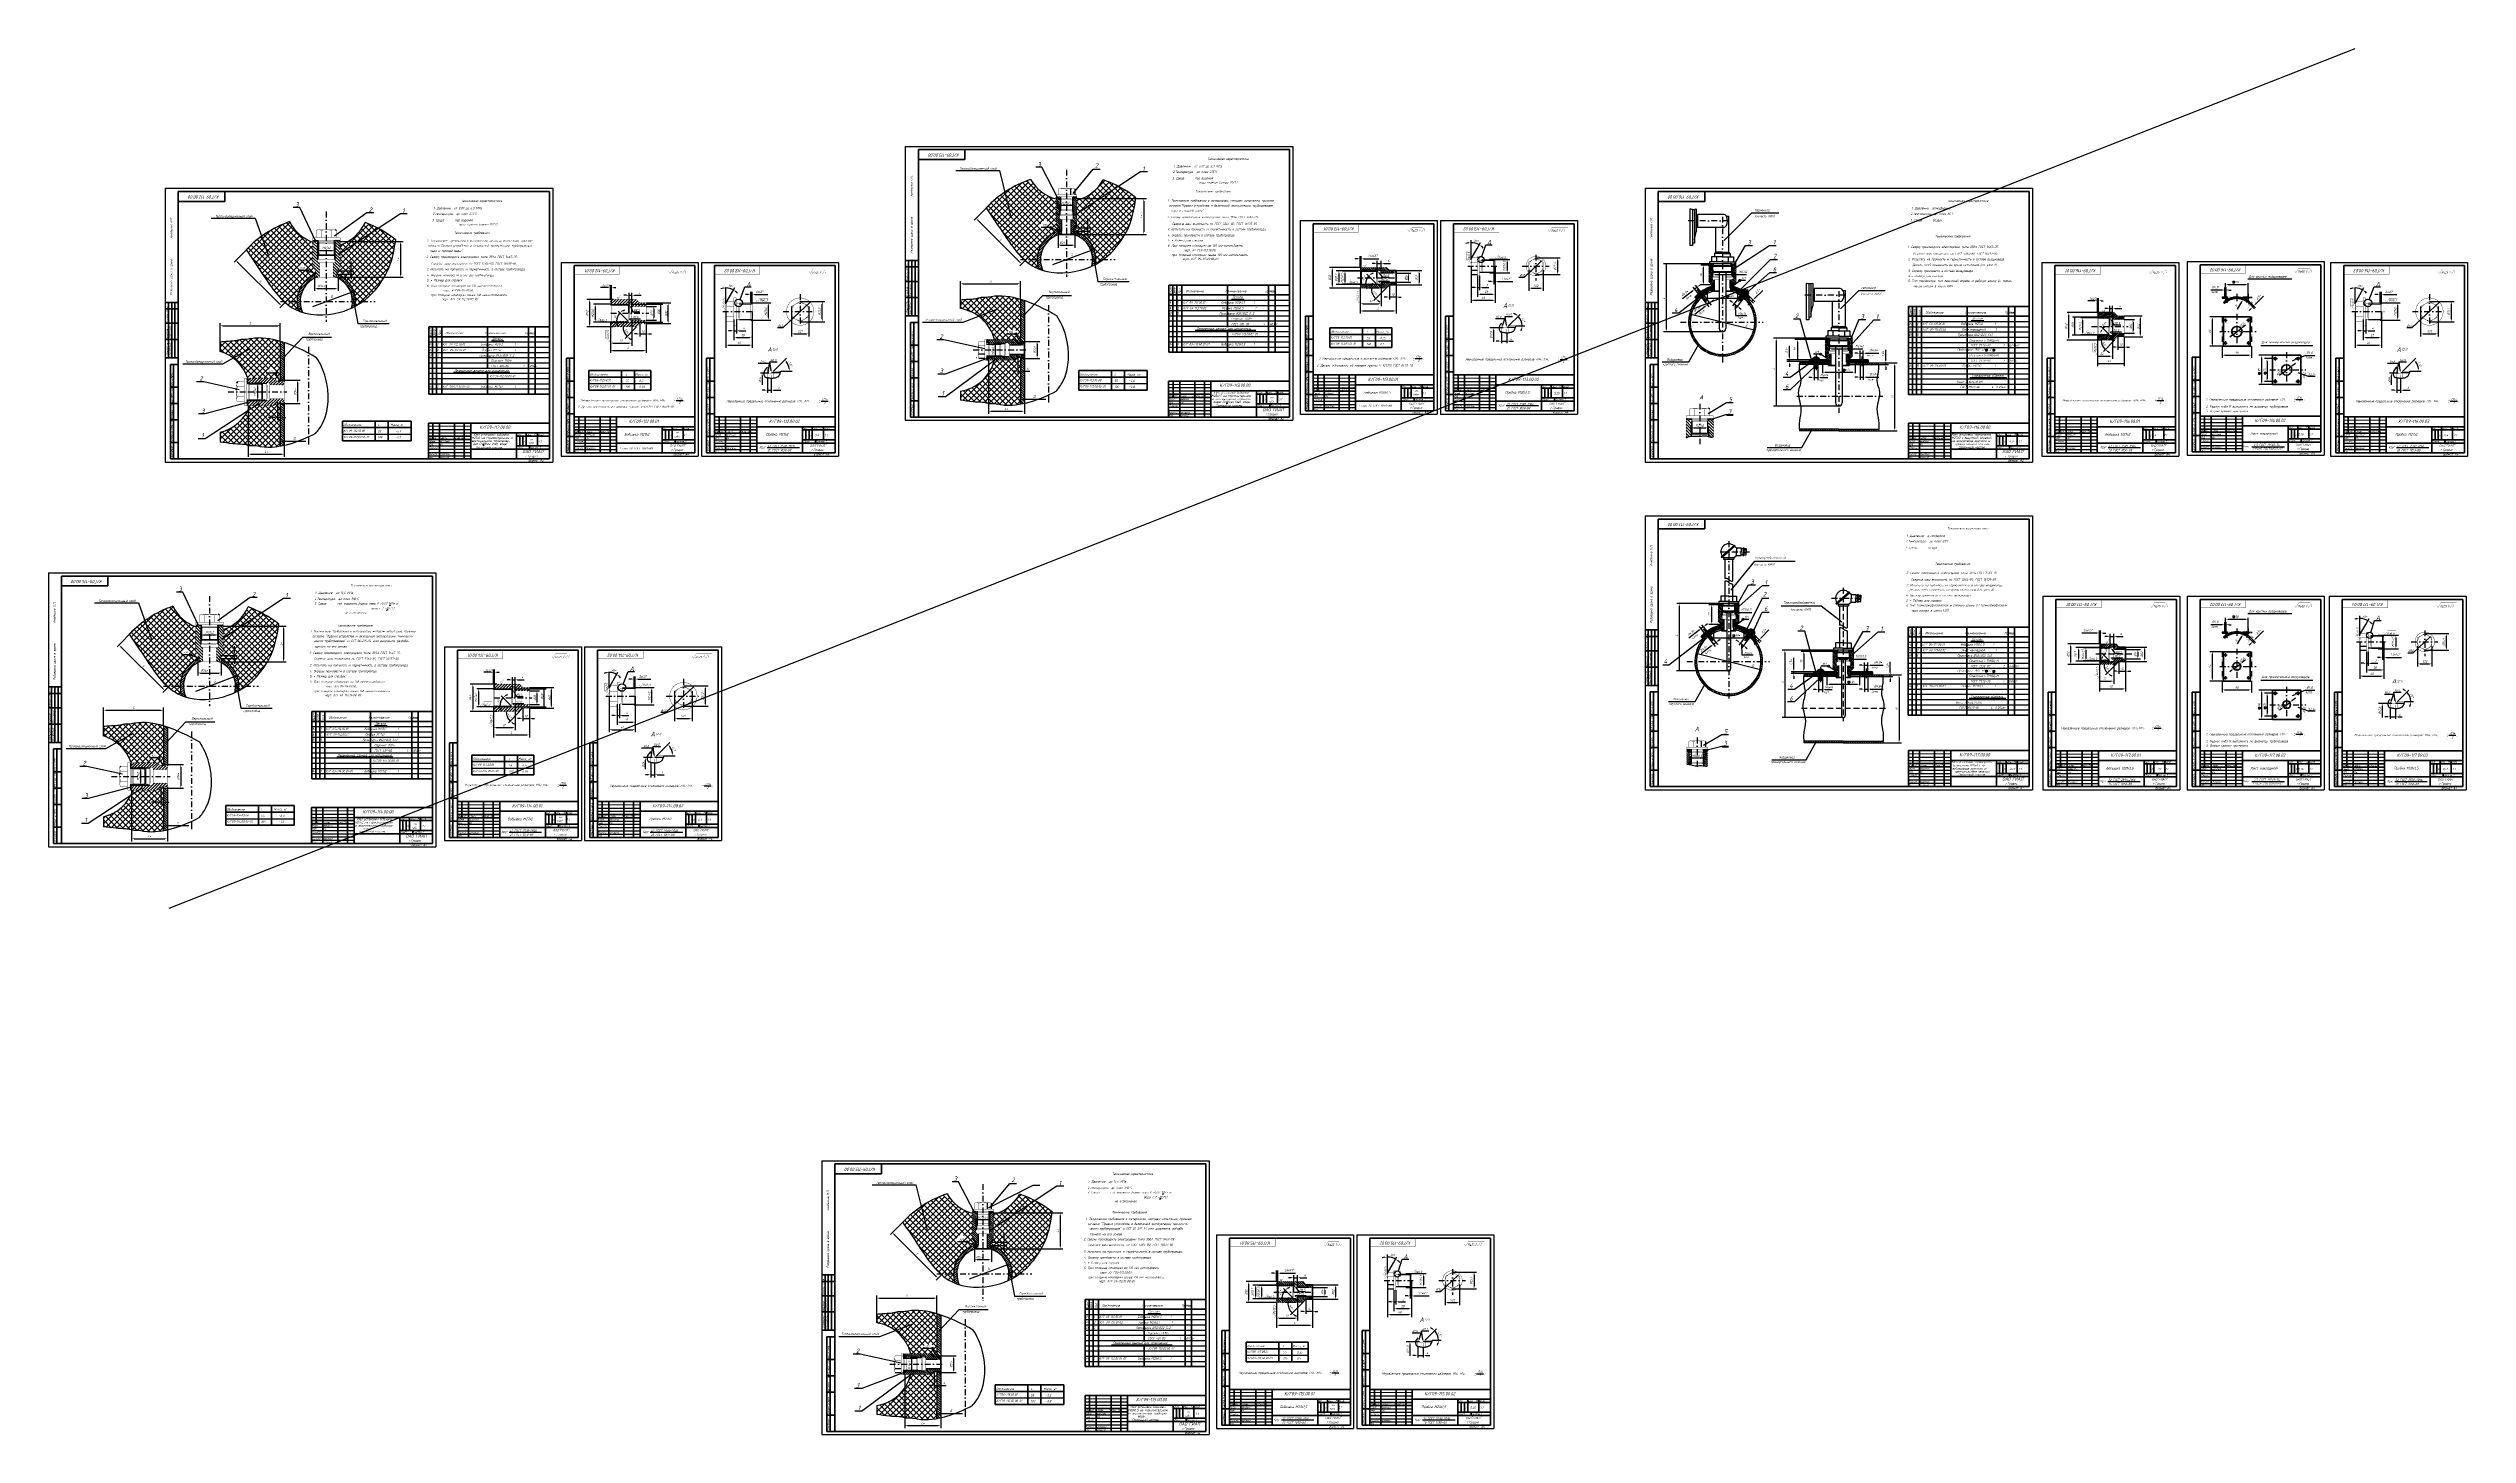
# Model space of a CAD drawing. Header units: inches. Extents: x 2854 to 6563, y -110 to 2015.
import ezdxf

# ---------------------------------------------------------------- set-up
doc = ezdxf.new("R2010")
doc.units = ezdxf.units.IN
doc.header["$LTSCALE"] = 0.7
doc.header["$MEASUREMENT"] = 0
for name, pattern in [('ACAD_ISO12W100', [21, 12, -3, 0, -3, 0, -3]), ('DASHDOT', [25.4, 12.7, -6.35, 0, -6.35]), ('DASHED', [19.05, 12.7, -6.35])]:
    doc.linetypes.add(name, pattern=pattern)
doc.styles.add('ROMANC', font='romanc', dxfattribs={"width": 0.8, "oblique": 15, "height": 3.5})
doc.styles.get("Standard").update_dxf_attribs({"font": 'romand.shx', "width": 0.8, "oblique": 15, "height": 3.5})
doc.dimstyles.get("Standard").update_dxf_attribs({"dimtxt": 3.5, "dimasz": 4, "dimexe": 4, "dimexo": 0, "dimgap": 2, "dimtad": 1, "dimdec": 0, "dimdsep": 46, "dimtxsty": 'Standard', "dimcen": 0.09, "dimadec": 0, "dimazin": 0, "dimtfac": 1, "dimtdec": 0, "dimtmove": 0, "dimatfit": 3, "dimfxl": 0, "dimtolj": 1, "dimtzin": 0, "dimlwd": 25, "dimlwe": 25, "dimarcsym": 0})

# ---------------------------------------------------------------- blocks, each defined once
blk = doc.blocks.new('*D3')
at = {"color": 0, "lineweight": 25}
for p, q in [((3740.8, 1636.8), (3736.8, 1636.8)), ((3744.8, 1609.3), (3744.8, 1640.8)), ((3744.8, 1636.8), (3748.9, 1636.8)), ((3748.9, 1609.3), (3748.9, 1640.8)), ((3752.9, 1636.8), (3763, 1636.8))]:
    blk.add_line(p, q, dxfattribs=at)
for points in [[(3740.8, 1637.5), (3740.8, 1636.2), (3744.8, 1636.8)], [(3752.9, 1637.5), (3752.9, 1636.2), (3748.9, 1636.8)]]:
    blk.add_solid(points, dxfattribs=at)
at = {"layer": 'DEFPOINTS', "color": 0, "lineweight": 25}
for p in [(3748.9, 1636.8), (3744.8, 1609.3), (3748.9, 1609.3)]:
    blk.add_point(p, dxfattribs=at)
at = {"color": 0, "insert": (3760, 1640.6), "char_height": 3.5, "attachment_point": 5}
blk.add_mtext('\\A1;4', dxfattribs=at)
blk = doc.blocks.new('*D4')
at = {"color": 0, "lineweight": 25}
for p, q in [((4006.9, 1627.4), (4044.8, 1627.4)), ((4006.9, 1596.2), (4044.8, 1596.2)), ((4040.8, 1600.2), (4040.8, 1623.4))]:
    blk.add_line(p, q, dxfattribs=at)
for points in [[(4040.2, 1623.4), (4041.5, 1623.4), (4040.8, 1627.4)], [(4040.2, 1600.2), (4041.5, 1600.2), (4040.8, 1596.2)]]:
    blk.add_solid(points, dxfattribs=at)
at = {"layer": 'DEFPOINTS', "color": 0, "lineweight": 25}
for p in [(4006.9, 1627.4), (4006.9, 1596.2), (4040.8, 1627.4)]:
    blk.add_point(p, dxfattribs=at)
at = {"color": 0, "insert": (4036.8, 1611.8), "char_height": 3.5, "attachment_point": 5, "rotation": 90}
blk.add_mtext('\\A1;%%C31,2', dxfattribs=at)
blk = doc.blocks.new('*D5')
at = {"color": 0, "lineweight": 25}
for p, q in [((3993.4, 1604), (3993.4, 1573.7)), ((4020.4, 1604), (4020.4, 1573.7)), ((3997.4, 1577.7), (4016.4, 1577.7))]:
    blk.add_line(p, q, dxfattribs=at)
for points in [[(3997.4, 1578.3), (3997.4, 1577), (3993.4, 1577.7)], [(4016.4, 1578.3), (4016.4, 1577), (4020.4, 1577.7)]]:
    blk.add_solid(points, dxfattribs=at)
at = {"layer": 'DEFPOINTS', "color": 0, "lineweight": 25}
for p in [(3993.4, 1604), (4020.4, 1604), (4020.4, 1577.7)]:
    blk.add_point(p, dxfattribs=at)
at = {"color": 0, "insert": (4006.9, 1581.4), "char_height": 3.5, "attachment_point": 5}
blk.add_mtext('\\A1;S27', dxfattribs=at)
blk = doc.blocks.new('*D6')
at = {"color": 0, "lineweight": 25}
for p, q in [((3756.9, 1577.5), (3752.9, 1577.5)), ((3760.9, 1593.3), (3760.9, 1573.5)), ((3760.9, 1577.5), (3770.9, 1577.5)), ((3770.9, 1593.3), (3770.9, 1573.5)), ((3774.9, 1577.5), (3778.9, 1577.5))]:
    blk.add_line(p, q, dxfattribs=at)
for points in [[(3756.9, 1578.1), (3756.9, 1576.8), (3760.9, 1577.5)], [(3774.9, 1578.1), (3774.9, 1576.8), (3770.9, 1577.5)]]:
    blk.add_solid(points, dxfattribs=at)
at = {"layer": 'DEFPOINTS', "color": 0, "lineweight": 25}
for p in [(3760.9, 1593.3), (3770.9, 1593.3), (3770.9, 1577.5)]:
    blk.add_point(p, dxfattribs=at)
at = {"color": 0, "lineweight": 25, "insert": (3765.9, 1581.2), "char_height": 3.5, "attachment_point": 5}
blk.add_mtext('\\A1;10', dxfattribs=at)
blk = doc.blocks.new('*D7')
at = {"color": 0, "lineweight": 25}
blk.add_line((3903.5, 1643), (3906.6, 1648.5), dxfattribs=at)
for start, end in [(100.0487, 110.0975), (60.0593, 90), (39.9619, 50.0106)]:
    blk.add_arc((3893.2, 1625.3), 22.8, start, end, dxfattribs=at)
for points in [[(3889.2, 1648.4), (3889.3, 1647.1), (3893.2, 1648.1)], [(3907.5, 1642.2), (3908.3, 1643.3), (3904.6, 1645.1)]]:
    blk.add_solid(points, dxfattribs=at)
at = {"layer": 'DEFPOINTS', "color": 0, "lineweight": 25}
for p in [(3893.2, 1648.9), (3901, 1646.8), (3903.5, 1643), (3893.2, 1623.5), (3894.5, 1627.4)]:
    blk.add_point(p, dxfattribs=at)
at = {"color": 0, "lineweight": 25, "insert": (3900.1, 1651), "char_height": 3.5, "attachment_point": 5, "rotation": 345.0297}
blk.add_mtext('\\A1;30°', dxfattribs=at)
blk = doc.blocks.new('*D8')
at = {"color": 0, "lineweight": 25}
for p, q in [((3931.2, 1625.1), (3962.1, 1625.1)), ((3931.2, 1598.6), (3962.1, 1598.6)), ((3958.1, 1621.1), (3958.1, 1602.6))]:
    blk.add_line(p, q, dxfattribs=at)
for points in [[(3957.4, 1621.1), (3958.7, 1621.1), (3958.1, 1625.1)], [(3957.4, 1602.6), (3958.7, 1602.6), (3958.1, 1598.6)]]:
    blk.add_solid(points, dxfattribs=at)
at = {"layer": 'DEFPOINTS', "color": 0, "lineweight": 25}
for p in [(3931.2, 1625.1), (3931.2, 1598.6), (3958.1, 1598.6)]:
    blk.add_point(p, dxfattribs=at)
at = {"color": 0, "lineweight": 25, "insert": (3954.3, 1611.8), "char_height": 3.5, "attachment_point": 5, "rotation": 90}
blk.add_mtext('\\A1;М27х2', dxfattribs=at)
blk = doc.blocks.new('*D9')
at = {"color": 0, "lineweight": 25}
for p, q in [((3905.2, 1599.6), (3905.2, 1578.4)), ((3909.2, 1599.6), (3909.2, 1578.4)), ((3901.2, 1582.4), (3897.2, 1582.4)), ((3905.2, 1582.4), (3909.2, 1582.4)), ((3913.2, 1582.4), (3923.4, 1582.4))]:
    blk.add_line(p, q, dxfattribs=at)
for points in [[(3901.2, 1583), (3901.2, 1581.7), (3905.2, 1582.4)], [(3913.2, 1583), (3913.2, 1581.7), (3909.2, 1582.4)]]:
    blk.add_solid(points, dxfattribs=at)
at = {"layer": 'DEFPOINTS', "color": 0, "lineweight": 25}
for p in [(3905.2, 1599.6), (3909.2, 1599.6), (3909.2, 1582.4)]:
    blk.add_point(p, dxfattribs=at)
at = {"color": 0, "lineweight": 25, "insert": (3920.3, 1586.1), "char_height": 3.5, "attachment_point": 5}
blk.add_mtext('\\A1;4', dxfattribs=at)
blk = doc.blocks.new('*D10')
at = {"color": 0, "lineweight": 25}
for p, q in [((3893.2, 1600.2), (3893.2, 1556.4)), ((3933.2, 1600.6), (3933.2, 1556.4)), ((3897.2, 1560.4), (3929.2, 1560.4))]:
    blk.add_line(p, q, dxfattribs=at)
for points in [[(3897.2, 1561.1), (3897.2, 1559.7), (3893.2, 1560.4)], [(3929.2, 1561.1), (3929.2, 1559.7), (3933.2, 1560.4)]]:
    blk.add_solid(points, dxfattribs=at)
at = {"layer": 'DEFPOINTS', "color": 0, "lineweight": 25}
for p in [(3893.2, 1600.2), (3933.2, 1600.6), (3933.2, 1560.4)]:
    blk.add_point(p, dxfattribs=at)
at = {"color": 0, "lineweight": 25, "insert": (3913.2, 1564.2), "char_height": 3.5, "attachment_point": 5}
blk.add_mtext('\\A1;40', dxfattribs=at)
blk = doc.blocks.new('*D11')
at = {"color": 0, "lineweight": 25}
for p, q in [((3952.8, 1491.3), (3948.8, 1491.3)), ((3956.8, 1510.6), (3956.8, 1487.3)), ((3956.8, 1491.3), (3962.7, 1491.3)), ((3962.7, 1509.6), (3962.7, 1487.3)), ((3966.7, 1491.3), (3977.2, 1491.3))]:
    blk.add_line(p, q, dxfattribs=at)
for points in [[(3952.8, 1492), (3952.8, 1490.6), (3956.8, 1491.3)], [(3966.7, 1492), (3966.7, 1490.6), (3962.7, 1491.3)]]:
    blk.add_solid(points, dxfattribs=at)
at = {"layer": 'DEFPOINTS', "color": 0, "lineweight": 25}
for p in [(3956.8, 1510.6), (3962.7, 1509.6), (3962.7, 1491.3)]:
    blk.add_point(p, dxfattribs=at)
at = {"color": 0, "lineweight": 25, "insert": (3973.9, 1495.1), "char_height": 3.5, "attachment_point": 5}
blk.add_mtext('\\A1;3', dxfattribs=at)
blk = doc.blocks.new('*D12')
at = {"color": 0, "lineweight": 25}
for p, q in [((3965.9, 1520.5), (3986.2, 1540.5)), ((3977.2, 1520.5), (3994.4, 1520.5))]:
    blk.add_line(p, q, dxfattribs=at)
blk.add_arc((3965.9, 1520.5), 24.5, 9.3569, 35.2831, dxfattribs=at)
for points in [[(3985.4, 1534.2), (3986.4, 1535.1), (3983.3, 1537.7)], [(3990.7, 1524.5), (3989.4, 1524.4), (3990.4, 1520.5)]]:
    blk.add_solid(points, dxfattribs=at)
at = {"layer": 'DEFPOINTS', "color": 0, "lineweight": 25}
for p in [(3989.6, 1526.8), (3963.2, 1517.8), (3965.9, 1520.5), (3965.9, 1520.5), (3977.2, 1520.5)]:
    blk.add_point(p, dxfattribs=at)
at = {"color": 0, "lineweight": 25, "insert": (3992, 1531.2), "char_height": 3.5, "attachment_point": 5, "rotation": 292.32}
blk.add_mtext('\\A1;45°', dxfattribs=at)
blk = doc.blocks.new('*D13')
at = {"color": 0, "lineweight": 25}
for p, q in [((3296.5, 1674.4), (3322.6, 1674.4)), ((3296.5, 1669.4), (3322.6, 1669.4)), ((3318.6, 1678.4), (3318.6, 1688.5)), ((3318.6, 1669.4), (3318.6, 1674.4)), ((3318.6, 1665.4), (3318.6, 1661.4))]:
    blk.add_line(p, q, dxfattribs=at)
for points in [[(3317.9, 1678.4), (3319.3, 1678.4), (3318.6, 1674.4)], [(3317.9, 1665.4), (3319.3, 1665.4), (3318.6, 1669.4)]]:
    blk.add_solid(points, dxfattribs=at)
at = {"layer": 'DEFPOINTS', "color": 0, "lineweight": 25}
for p in [(3296.5, 1674.4), (3296.5, 1669.4), (3318.6, 1674.4)]:
    blk.add_point(p, dxfattribs=at)
at = {"color": 0, "lineweight": 25, "insert": (3314.8, 1685.5), "char_height": 3.5, "attachment_point": 5, "rotation": 90}
blk.add_mtext('\\A1;4', dxfattribs=at)
blk = doc.blocks.new('*D14')
at = {"color": 0, "lineweight": 25}
for p, q in [((3267.3, 1699.4), (3267.3, 1709.7)), ((3293.7, 1699.4), (3293.7, 1709.7)), ((3271.3, 1705.7), (3289.7, 1705.7))]:
    blk.add_line(p, q, dxfattribs=at)
for points in [[(3271.3, 1706.4), (3271.3, 1705.1), (3267.3, 1705.7)], [(3289.7, 1706.4), (3289.7, 1705.1), (3293.7, 1705.7)]]:
    blk.add_solid(points, dxfattribs=at)
at = {"layer": 'DEFPOINTS', "color": 0, "lineweight": 25}
for p in [(3267.3, 1699.4), (3293.7, 1705.7), (3293.7, 1699.4)]:
    blk.add_point(p, dxfattribs=at)
at = {"color": 0, "lineweight": 25, "insert": (3280.5, 1709.5), "char_height": 3.5, "attachment_point": 5}
blk.add_mtext('\\A1;М27х2', dxfattribs=at)
blk = doc.blocks.new('*D15')
at = {"color": 0, "lineweight": 25}
for p, q in [((3301.5, 1719.4), (3398.1, 1719.4)), ((3394.1, 1715.4), (3394.1, 1668.4)), ((3296.5, 1664.4), (3398.1, 1664.4))]:
    blk.add_line(p, q, dxfattribs=at)
for points in [[(3393.5, 1715.4), (3394.8, 1715.4), (3394.1, 1719.4)], [(3393.5, 1668.4), (3394.8, 1668.4), (3394.1, 1664.4)]]:
    blk.add_solid(points, dxfattribs=at)
at = {"layer": 'DEFPOINTS', "color": 0, "lineweight": 25}
for p in [(3301.5, 1719.4), (3296.5, 1664.4), (3394.1, 1664.4)]:
    blk.add_point(p, dxfattribs=at)
at = {"color": 0, "lineweight": 25, "insert": (3390.4, 1691.9), "char_height": 3.5, "attachment_point": 5, "rotation": 90}
blk.add_mtext('\\A1;L*', dxfattribs=at)
blk = doc.blocks.new('*D16')
at = {"color": 0, "lineweight": 25}
for p, q in [((3165.1, 1713.8), (3139, 1687.7)), ((3144.6, 1687.7), (3209.1, 1623.3)), ((3235.2, 1643.8), (3209.1, 1617.7))]:
    blk.add_line(p, q, dxfattribs=at)
for points in [[(3145.1, 1688.1), (3144.1, 1687.2), (3141.8, 1690.5)], [(3209.5, 1623.8), (3208.6, 1622.9), (3211.9, 1620.5)]]:
    blk.add_solid(points, dxfattribs=at)
at = {"layer": 'DEFPOINTS', "color": 0, "lineweight": 25}
for p in [(3165.1, 1713.8), (3235.2, 1643.8), (3211.9, 1620.5)]:
    blk.add_point(p, dxfattribs=at)
at = {"color": 0, "lineweight": 25, "insert": (3179.5, 1658.1), "char_height": 3.5, "attachment_point": 5, "rotation": 315.0527}
blk.add_mtext('\\A1;S', dxfattribs=at)
blk = doc.blocks.new('*D17')
at = {"color": 0, "lineweight": 25}
for p, q in [((3117.9, 1565.1), (3117.9, 1594.2)), ((3121.9, 1590.2), (3206, 1590.2)), ((3210, 1566.2), (3210, 1594.2))]:
    blk.add_line(p, q, dxfattribs=at)
for points in [[(3121.9, 1590.9), (3121.9, 1589.5), (3117.9, 1590.2)], [(3206, 1590.9), (3206, 1589.5), (3210, 1590.2)]]:
    blk.add_solid(points, dxfattribs=at)
at = {"layer": 'DEFPOINTS', "color": 0, "lineweight": 25}
for p in [(3117.9, 1565.1), (3210, 1590.2), (3210, 1566.2)]:
    blk.add_point(p, dxfattribs=at)
at = {"color": 0, "lineweight": 25, "insert": (3163.9, 1594), "char_height": 3.5, "attachment_point": 5}
blk.add_mtext('\\A1;S', dxfattribs=at)
blk = doc.blocks.new('*D18')
at = {"color": 0, "lineweight": 25}
for p, q in [((3216, 1506.8), (3240.4, 1506.8)), ((3236.4, 1502.8), (3236.4, 1474.8)), ((3216, 1470.8), (3240.4, 1470.8))]:
    blk.add_line(p, q, dxfattribs=at)
for points in [[(3235.7, 1502.8), (3237.1, 1502.8), (3236.4, 1506.8)], [(3235.7, 1474.8), (3237.1, 1474.8), (3236.4, 1470.8)]]:
    blk.add_solid(points, dxfattribs=at)
at = {"layer": 'DEFPOINTS', "color": 0, "lineweight": 25}
for p in [(3216, 1506.8), (3216, 1470.8), (3236.4, 1470.8)]:
    blk.add_point(p, dxfattribs=at)
at = {"color": 0, "lineweight": 25, "insert": (3232.7, 1488.8), "char_height": 3.5, "attachment_point": 5, "rotation": 90}
blk.add_mtext('\\A1;%%C34*', dxfattribs=at)
blk = doc.blocks.new('*D19')
at = {"color": 0, "lineweight": 25}
for p, q in [((3160.9, 1467.8), (3160.9, 1389.2)), ((3215.9, 1472.8), (3215.9, 1389.2)), ((3164.9, 1393.2), (3211.9, 1393.2))]:
    blk.add_line(p, q, dxfattribs=at)
for points in [[(3164.9, 1393.9), (3164.9, 1392.5), (3160.9, 1393.2)], [(3211.9, 1393.9), (3211.9, 1392.5), (3215.9, 1393.2)]]:
    blk.add_solid(points, dxfattribs=at)
at = {"layer": 'DEFPOINTS', "color": 0, "lineweight": 25}
for p in [(3160.9, 1467.8), (3215.9, 1472.8), (3215.9, 1393.2)]:
    blk.add_point(p, dxfattribs=at)
at = {"color": 0, "lineweight": 25, "insert": (3188.4, 1396.9), "char_height": 3.5, "attachment_point": 5}
blk.add_mtext('\\A1;L*', dxfattribs=at)
blk = doc.blocks.new('*D20')
at = {"color": 0, "lineweight": 25}
blk.add_line((3743.1, 1597.3), (3727.8, 1612.5), dxfattribs=at)
for start, end in [(135.0773, 180), (108.9925, 122.0349), (193.0424, 206.0848)]:
    blk.add_arc((3743.1, 1597.3), 17.6, start, end, dxfattribs=at)
for points in [[(3725.3, 1593.2), (3726.6, 1593.4), (3725.5, 1597.3)], [(3734.2, 1611.7), (3733.3, 1612.7), (3730.6, 1609.7)]]:
    blk.add_solid(points, dxfattribs=at)
at = {"layer": 'DEFPOINTS', "color": 0, "lineweight": 25}
for p in [(3717.5, 1597.3), (3727.8, 1606), (3743.1, 1597.3), (3743.1, 1597.3), (3744.6, 1595.8)]:
    blk.add_point(p, dxfattribs=at)
at = {"color": 0, "lineweight": 25, "insert": (3723.4, 1605.4), "char_height": 3.5, "attachment_point": 5, "rotation": 67.5386}
blk.add_mtext('\\A1;45°', dxfattribs=at)
blk = doc.blocks.new('*D21')
at = {"color": 0, "lineweight": 25}
for p, q in [((4299.7, 1778.1), (4273.6, 1751.9)), ((4279.3, 1751.9), (4343.7, 1687.6)), ((4369.8, 1708.1), (4343.7, 1681.9))]:
    blk.add_line(p, q, dxfattribs=at)
for points in [[(4279.7, 1752.4), (4278.8, 1751.5), (4276.4, 1754.8)], [(4344.2, 1688.1), (4343.3, 1687.1), (4346.6, 1684.8)]]:
    blk.add_solid(points, dxfattribs=at)
at = {"layer": 'DEFPOINTS', "color": 0, "lineweight": 25}
for p in [(4299.7, 1778.1), (4369.8, 1708.1), (4346.6, 1684.8)]:
    blk.add_point(p, dxfattribs=at)
at = {"color": 0, "lineweight": 25, "insert": (4314.1, 1722.4), "char_height": 3.5, "attachment_point": 5, "rotation": 315.0527}
blk.add_mtext('\\A1;S', dxfattribs=at)
blk = doc.blocks.new('*D22')
at = {"color": 0, "lineweight": 25}
for p, q in [((4252.5, 1629.4), (4252.5, 1658.5)), ((4256.5, 1654.5), (4340.6, 1654.5)), ((4344.6, 1630.4), (4344.6, 1658.5))]:
    blk.add_line(p, q, dxfattribs=at)
for points in [[(4256.5, 1655.1), (4256.5, 1653.8), (4252.5, 1654.5)], [(4340.6, 1655.1), (4340.6, 1653.8), (4344.6, 1654.5)]]:
    blk.add_solid(points, dxfattribs=at)
at = {"layer": 'DEFPOINTS', "color": 0, "lineweight": 25}
for p in [(4344.6, 1654.5), (4252.5, 1629.4), (4344.6, 1630.4)]:
    blk.add_point(p, dxfattribs=at)
at = {"color": 0, "lineweight": 25, "insert": (4298.6, 1658.2), "char_height": 3.5, "attachment_point": 5}
blk.add_mtext('\\A1;S', dxfattribs=at)
blk = doc.blocks.new('*D24')
at = {"color": 0, "lineweight": 25}
for p, q in [((4861.4, 1692.7), (4857.4, 1692.7)), ((4865.4, 1679.6), (4865.4, 1696.7)), ((4865.4, 1692.7), (4867, 1692.7)), ((4867, 1672.6), (4867, 1696.7)), ((4871, 1692.7), (4894.1, 1692.7))]:
    blk.add_line(p, q, dxfattribs=at)
for points in [[(4861.4, 1693.4), (4861.4, 1692), (4865.4, 1692.7)], [(4871, 1693.4), (4871, 1692), (4867, 1692.7)]]:
    blk.add_solid(points, dxfattribs=at)
at = {"layer": 'DEFPOINTS', "color": 0, "lineweight": 25}
for p in [(4865.4, 1679.6), (4867, 1692.7), (4867, 1672.6)]:
    blk.add_point(p, dxfattribs=at)
at = {"color": 0, "lineweight": 25, "insert": (4884.6, 1696.8), "char_height": 3.5, "attachment_point": 5}
blk.add_mtext('\\A1;1,6х45%%D', dxfattribs=at)
blk = doc.blocks.new('*D25')
at = {"color": 0, "lineweight": 25}
for p, q in [((4906.4, 1634.1), (4902.4, 1634.1)), ((4910.4, 1652.6), (4910.4, 1630.1)), ((4920.4, 1634.1), (4910.4, 1634.1)), ((4920.4, 1652.6), (4920.4, 1630.1)), ((4924.4, 1634.1), (4928.4, 1634.1))]:
    blk.add_line(p, q, dxfattribs=at)
for points in [[(4906.4, 1634.8), (4906.4, 1633.5), (4910.4, 1634.1)], [(4924.4, 1634.8), (4924.4, 1633.5), (4920.4, 1634.1)]]:
    blk.add_solid(points, dxfattribs=at)
at = {"layer": 'DEFPOINTS', "color": 0, "lineweight": 25}
for p in [(4910.4, 1652.6), (4910.4, 1634.1), (4920.4, 1652.6)]:
    blk.add_point(p, dxfattribs=at)
at = {"color": 0, "lineweight": 25, "insert": (4915.4, 1637.9), "char_height": 3.5, "attachment_point": 5}
blk.add_mtext('\\A1;10', dxfattribs=at)
blk = doc.blocks.new('*D26')
at = {"color": 0, "lineweight": 25}
for p, q in [((4920.4, 1670.7), (4943.2, 1670.7)), ((4920.4, 1656.7), (4943.2, 1656.7)), ((4939.2, 1666.7), (4939.2, 1660.7))]:
    blk.add_line(p, q, dxfattribs=at)
for points in [[(4938.6, 1666.7), (4939.9, 1666.7), (4939.2, 1670.7)], [(4938.6, 1660.7), (4939.9, 1660.7), (4939.2, 1656.7)]]:
    blk.add_solid(points, dxfattribs=at)
at = {"layer": 'DEFPOINTS', "color": 0, "lineweight": 25}
for p in [(4920.4, 1670.7), (4920.4, 1656.7), (4939.2, 1656.7)]:
    blk.add_point(p, dxfattribs=at)
at = {"color": 0, "lineweight": 25, "insert": (4935.5, 1663.7), "char_height": 3.5, "attachment_point": 5, "rotation": 90}
blk.add_mtext('\\A1;%%C14', dxfattribs=at)
blk = doc.blocks.new('*D27')
at = {"color": 0, "lineweight": 25}
for p, q in [((4920.4, 1674.6), (4959.7, 1674.6)), ((4955.7, 1670.6), (4955.7, 1656.6)), ((4920.4, 1652.6), (4959.7, 1652.6))]:
    blk.add_line(p, q, dxfattribs=at)
for points in [[(4955, 1670.6), (4956.3, 1670.6), (4955.7, 1674.6)], [(4955, 1656.6), (4956.3, 1656.6), (4955.7, 1652.6)]]:
    blk.add_solid(points, dxfattribs=at)
at = {"layer": 'DEFPOINTS', "color": 0, "lineweight": 25}
for p in [(4920.4, 1674.6), (4920.4, 1652.6), (4955.7, 1652.6)]:
    blk.add_point(p, dxfattribs=at)
at = {"color": 0, "lineweight": 25, "insert": (4951.9, 1663.6), "char_height": 3.5, "attachment_point": 5, "rotation": 90}
blk.add_mtext('\\A1;%%C22', dxfattribs=at)
blk = doc.blocks.new('*D28')
at = {"color": 0, "lineweight": 25}
for p, q in [((4887.6, 1685.7), (4883.6, 1685.7)), ((4891.6, 1663.6), (4891.6, 1689.7)), ((4891.6, 1685.7), (4897.6, 1685.7)), ((4897.6, 1670.6), (4897.6, 1689.7)), ((4901.6, 1685.7), (4911.7, 1685.7))]:
    blk.add_line(p, q, dxfattribs=at)
for points in [[(4887.6, 1686.4), (4887.6, 1685), (4891.6, 1685.7)], [(4901.6, 1686.4), (4901.6, 1685), (4897.6, 1685.7)]]:
    blk.add_solid(points, dxfattribs=at)
at = {"layer": 'DEFPOINTS', "color": 0, "lineweight": 25}
for p in [(4897.6, 1685.7), (4897.6, 1670.6), (4891.6, 1663.6)]:
    blk.add_point(p, dxfattribs=at)
at = {"color": 0, "lineweight": 25, "insert": (4908.7, 1689.5), "char_height": 3.5, "attachment_point": 5}
blk.add_mtext('\\A1;6', dxfattribs=at)
blk = doc.blocks.new('*D29')
at = {"color": 0, "lineweight": 25}
blk.add_line((3756, 1588.3), (3738.7, 1570.8), dxfattribs=at)
for start, end in [(157.6772, 168.8386), (180, 225.4953), (236.6568, 247.8182)]:
    blk.add_arc((3756, 1588.3), 20.6, start, end, dxfattribs=at)
for points in [[(3736.4, 1592.2), (3735.1, 1592.4), (3735.4, 1588.3)], [(3744.2, 1570.6), (3745.1, 1571.6), (3741.5, 1573.6)]]:
    blk.add_solid(points, dxfattribs=at)
at = {"layer": 'DEFPOINTS', "color": 0, "lineweight": 25}
for p in [(3715.9, 1588.3), (3736.1, 1582.9), (3756, 1588.3), (3756, 1588.3), (3760.9, 1593.3)]:
    blk.add_point(p, dxfattribs=at)
at = {"color": 0, "lineweight": 25, "insert": (3740.4, 1581.8), "char_height": 3.5, "attachment_point": 5, "rotation": 292.7477}
blk.add_mtext('\\A1;45°', dxfattribs=at)
blk = doc.blocks.new('*D30')
at = {"color": 0, "lineweight": 25}
for p, q in [((3715.9, 1595.6), (3715.9, 1559.5)), ((3748.9, 1598.8), (3748.9, 1559.5)), ((3719.9, 1563.5), (3744.9, 1563.5))]:
    blk.add_line(p, q, dxfattribs=at)
for points in [[(3719.9, 1564.2), (3719.9, 1562.9), (3715.9, 1563.5)], [(3744.9, 1564.2), (3744.9, 1562.9), (3748.9, 1563.5)]]:
    blk.add_solid(points, dxfattribs=at)
at = {"layer": 'DEFPOINTS', "color": 0, "lineweight": 25}
for p in [(3715.9, 1595.6), (3748.9, 1598.8), (3748.9, 1563.5)]:
    blk.add_point(p, dxfattribs=at)
at = {"color": 0, "lineweight": 25, "insert": (3732.4, 1567.3), "char_height": 3.5, "attachment_point": 5}
blk.add_mtext('\\A1;32', dxfattribs=at)
blk = doc.blocks.new('*D31')
at = {"color": 0, "lineweight": 25}
for p, q in [((3715.9, 1588.3), (3715.9, 1548.4)), ((3770.9, 1593.3), (3770.9, 1548.4)), ((3719.9, 1552.4), (3766.9, 1552.4))]:
    blk.add_line(p, q, dxfattribs=at)
for points in [[(3719.9, 1553.1), (3719.9, 1551.7), (3715.9, 1552.4)], [(3766.9, 1553.1), (3766.9, 1551.7), (3770.9, 1552.4)]]:
    blk.add_solid(points, dxfattribs=at)
at = {"layer": 'DEFPOINTS', "color": 0, "lineweight": 25}
for p in [(3715.9, 1588.3), (3770.9, 1593.3), (3770.9, 1552.4)]:
    blk.add_point(p, dxfattribs=at)
at = {"color": 0, "lineweight": 25, "insert": (3743.4, 1556.2), "char_height": 3.5, "attachment_point": 5}
blk.add_mtext('\\A1;L', dxfattribs=at)
blk = doc.blocks.new('*D32')
at = {"color": 0, "lineweight": 25}
for p, q in [((4894.7, 1647.6), (4878.6, 1647.6)), ((4905.4, 1647.6), (4886.4, 1628.7))]:
    blk.add_line(p, q, dxfattribs=at)
for start, end in [(180, 225), (159.9168, 169.9584), (235.0416, 245.0832)]:
    blk.add_arc((4905.4, 1647.6), 22.9, start, end, dxfattribs=at)
for points in [[(4883.6, 1651.6), (4882.3, 1651.7), (4882.6, 1647.6)], [(4891.9, 1628.4), (4892.8, 1629.4), (4889.3, 1631.5)]]:
    blk.add_solid(points, dxfattribs=at)
at = {"layer": 'DEFPOINTS', "color": 0, "lineweight": 25}
for p in [(4883.4, 1641.7), (4894.7, 1647.6), (4905.4, 1647.6), (4905.4, 1647.6), (4910.4, 1652.6)]:
    blk.add_point(p, dxfattribs=at)
at = {"color": 0, "lineweight": 25, "insert": (4887.8, 1640.3), "char_height": 3.5, "attachment_point": 5, "rotation": 292.5}
blk.add_mtext('\\A1;45°', dxfattribs=at)
blk = doc.blocks.new('*D33')
at = {"color": 0, "lineweight": 25}
for p, q in [((4865.4, 1647.6), (4865.4, 1619.9)), ((4897.6, 1656.6), (4897.6, 1619.9)), ((4869.4, 1623.9), (4893.6, 1623.9))]:
    blk.add_line(p, q, dxfattribs=at)
for points in [[(4869.4, 1624.5), (4869.4, 1623.2), (4865.4, 1623.9)], [(4893.6, 1624.5), (4893.6, 1623.2), (4897.6, 1623.9)]]:
    blk.add_solid(points, dxfattribs=at)
at = {"layer": 'DEFPOINTS', "color": 0, "lineweight": 25}
for p in [(4865.4, 1647.6), (4897.6, 1656.6), (4897.6, 1623.9)]:
    blk.add_point(p, dxfattribs=at)
at = {"color": 0, "lineweight": 25, "insert": (4881.5, 1627.6), "char_height": 3.5, "attachment_point": 5}
blk.add_mtext('\\A1;32', dxfattribs=at)
blk = doc.blocks.new('*D34')
at = {"color": 0, "lineweight": 25}
for p, q in [((4865.4, 1647.6), (4865.4, 1608.8)), ((4920.4, 1652.6), (4920.4, 1608.8)), ((4869.4, 1612.8), (4916.4, 1612.8))]:
    blk.add_line(p, q, dxfattribs=at)
for points in [[(4869.4, 1613.5), (4869.4, 1612.1), (4865.4, 1612.8)], [(4916.4, 1613.5), (4916.4, 1612.1), (4920.4, 1612.8)]]:
    blk.add_solid(points, dxfattribs=at)
at = {"layer": 'DEFPOINTS', "color": 0, "lineweight": 25}
for p in [(4865.4, 1647.6), (4920.4, 1652.6), (4920.4, 1612.8)]:
    blk.add_point(p, dxfattribs=at)
at = {"color": 0, "lineweight": 25, "insert": (4892.9, 1616.5), "char_height": 3.5, "attachment_point": 5}
blk.add_mtext('\\A1;L', dxfattribs=at)
blk = doc.blocks.new('*D35')
at = {"color": 0, "lineweight": 25}
blk.add_line((4890.1, 1654.9), (4875.6, 1669.4), dxfattribs=at)
for start, end in [(107.7216, 121.3608), (135, 180), (193.6392, 207.2784)]:
    blk.add_arc((4890.4, 1654.6), 16.8, start, end, dxfattribs=at)
for points in [[(4882, 1668.5), (4881.2, 1669.5), (4878.5, 1666.6)], [(4873.4, 1650.6), (4874.7, 1650.7), (4873.5, 1654.6)]]:
    blk.add_solid(points, dxfattribs=at)
at = {"layer": 'DEFPOINTS', "color": 0, "lineweight": 25}
for p in [(4867, 1654.6), (4875.8, 1663.1), (4890.1, 1654.9), (4890.4, 1654.6), (4891.3, 1653.7)]:
    blk.add_point(p, dxfattribs=at)
at = {"color": 0, "lineweight": 25, "insert": (4871.4, 1662.5), "char_height": 3.5, "attachment_point": 5, "rotation": 67.5}
blk.add_mtext('\\A1;45°', dxfattribs=at)
blk = doc.blocks.new('*D36')
at = {"color": 0, "lineweight": 25}
for p, q in [((5035.3, 1692.2), (5035.3, 1721.5)), ((5044.6, 1708.3), (5049.9, 1717.6))]:
    blk.add_line(p, q, dxfattribs=at)
for start, end in [(99.0922, 108.1844), (60.0593, 90), (41.8749, 50.9671)]:
    blk.add_arc((5035.3, 1692.2), 25.2, start, end, dxfattribs=at)
for points in [[(5031.3, 1717.8), (5031.4, 1716.5), (5035.3, 1717.5)], [(5050.8, 1711.3), (5051.6, 1712.4), (5047.9, 1714.1)]]:
    blk.add_solid(points, dxfattribs=at)
at = {"layer": 'DEFPOINTS', "color": 0, "lineweight": 25}
for p in [(5043.9, 1715.9), (5044.6, 1708.3), (5035.3, 1691), (5035.3, 1681.5), (5035.6, 1692.7)]:
    blk.add_point(p, dxfattribs=at)
at = {"color": 0, "lineweight": 25, "insert": (5042.8, 1720.2), "char_height": 3.5, "attachment_point": 5, "rotation": 345.0297}
blk.add_mtext('\\A1;30°', dxfattribs=at)
blk = doc.blocks.new('*D37')
at = {"color": 0, "lineweight": 25}
for p, q in [((5070.3, 1671), (5070.3, 1653.8)), ((5072.3, 1672.9), (5072.3, 1653.8)), ((5066.3, 1657.8), (5062.3, 1657.8)), ((5070.3, 1657.8), (5072.3, 1657.8)), ((5076.3, 1657.8), (5099.4, 1657.8))]:
    blk.add_line(p, q, dxfattribs=at)
for points in [[(5066.3, 1658.4), (5066.3, 1657.1), (5070.3, 1657.8)], [(5076.3, 1658.4), (5076.3, 1657.1), (5072.3, 1657.8)]]:
    blk.add_solid(points, dxfattribs=at)
at = {"layer": 'DEFPOINTS', "color": 0, "lineweight": 25}
for p in [(5070.3, 1671), (5072.3, 1672.9), (5072.3, 1657.8)]:
    blk.add_point(p, dxfattribs=at)
at = {"color": 0, "lineweight": 25, "insert": (5089.8, 1661.9), "char_height": 3.5, "attachment_point": 5}
blk.add_mtext('\\A1;1,6х45%%D', dxfattribs=at)
blk = doc.blocks.new('*D38')
at = {"color": 0, "lineweight": 25}
for p, q in [((5041.3, 1648.7), (5037.3, 1648.7)), ((5045.3, 1666.5), (5045.3, 1644.7)), ((5045.3, 1648.7), (5048.3, 1648.7)), ((5048.3, 1666.5), (5048.3, 1644.7)), ((5052.3, 1648.7), (5062.8, 1648.7))]:
    blk.add_line(p, q, dxfattribs=at)
for points in [[(5041.3, 1649.4), (5041.3, 1648), (5045.3, 1648.7)], [(5052.3, 1649.4), (5052.3, 1648), (5048.3, 1648.7)]]:
    blk.add_solid(points, dxfattribs=at)
at = {"layer": 'DEFPOINTS', "color": 0, "lineweight": 25}
for p in [(5045.3, 1666.5), (5048.3, 1666.5), (5048.3, 1648.7)]:
    blk.add_point(p, dxfattribs=at)
at = {"color": 0, "lineweight": 25, "insert": (5059.6, 1652.5), "char_height": 3.5, "attachment_point": 5}
blk.add_mtext('\\A1;3', dxfattribs=at)
blk = doc.blocks.new('*D39')
at = {"color": 0, "lineweight": 25}
for p, q in [((5072.3, 1672.9), (5072.3, 1634.4)), ((5045.3, 1666.5), (5045.3, 1634.4)), ((5049.3, 1638.4), (5068.3, 1638.4))]:
    blk.add_line(p, q, dxfattribs=at)
for points in [[(5049.3, 1639.1), (5049.3, 1637.8), (5045.3, 1638.4)], [(5068.3, 1639.1), (5068.3, 1637.8), (5072.3, 1638.4)]]:
    blk.add_solid(points, dxfattribs=at)
at = {"layer": 'DEFPOINTS', "color": 0, "lineweight": 25}
for p in [(5072.3, 1672.9), (5045.3, 1666.5), (5072.3, 1638.4)]:
    blk.add_point(p, dxfattribs=at)
at = {"color": 0, "lineweight": 25, "insert": (5058.8, 1642.2), "char_height": 3.5, "attachment_point": 5}
blk.add_mtext('\\A1;28', dxfattribs=at)
blk = doc.blocks.new('*D40')
at = {"color": 0, "lineweight": 25}
for p, q in [((5035.3, 1681.5), (5035.3, 1625.1)), ((5072.3, 1681.5), (5072.3, 1625.1)), ((5039.3, 1629.1), (5068.3, 1629.1))]:
    blk.add_line(p, q, dxfattribs=at)
for points in [[(5039.3, 1629.8), (5039.3, 1628.4), (5035.3, 1629.1)], [(5068.3, 1629.8), (5068.3, 1628.4), (5072.3, 1629.1)]]:
    blk.add_solid(points, dxfattribs=at)
at = {"layer": 'DEFPOINTS', "color": 0, "lineweight": 25}
for p in [(5035.3, 1681.5), (5072.3, 1681.5), (5072.3, 1629.1)]:
    blk.add_point(p, dxfattribs=at)
at = {"color": 0, "lineweight": 25, "insert": (5053.8, 1632.9), "char_height": 3.5, "attachment_point": 5}
blk.add_mtext('\\A1;40', dxfattribs=at)
blk = doc.blocks.new('*D41')
at = {"color": 0, "lineweight": 25}
for p, q in [((5093, 1590.1), (5110.5, 1607.3)), ((5104.3, 1590.1), (5117.6, 1590.1))]:
    blk.add_line(p, q, dxfattribs=at)
for start, end in [(55.8328, 67.0256), (0, 44.64), (337.6144, 348.8072)]:
    blk.add_arc((5093, 1590.1), 20.5, start, end, dxfattribs=at)
for points in [[(5105, 1607.6), (5104.1, 1606.6), (5107.6, 1604.5)], [(5112.5, 1586.2), (5113.8, 1586.1), (5113.6, 1590.1)]]:
    blk.add_solid(points, dxfattribs=at)
at = {"layer": 'DEFPOINTS', "color": 0, "lineweight": 25}
for p in [(5112.9, 1595.4), (5090.3, 1587.4), (5093, 1590.1), (5093, 1590.1), (5104.3, 1590.1)]:
    blk.add_point(p, dxfattribs=at)
at = {"color": 0, "lineweight": 25, "insert": (5115.5, 1599.3), "char_height": 3.5, "attachment_point": 5, "rotation": 292.32}
blk.add_mtext('\\A1;45°', dxfattribs=at)
blk = doc.blocks.new('*D42')
at = {"color": 0, "lineweight": 25}
for p, q in [((5134.9, 1694.2), (5172, 1694.2)), ((5168, 1690.2), (5168, 1672.8)), ((5134.9, 1668.8), (5172, 1668.8))]:
    blk.add_line(p, q, dxfattribs=at)
for points in [[(5167.3, 1690.2), (5168.7, 1690.2), (5168, 1694.2)], [(5167.3, 1672.8), (5168.7, 1672.8), (5168, 1668.8)]]:
    blk.add_solid(points, dxfattribs=at)
at = {"layer": 'DEFPOINTS', "color": 0, "lineweight": 25}
for p in [(5134.9, 1694.2), (5134.9, 1668.8), (5168, 1668.8)]:
    blk.add_point(p, dxfattribs=at)
at = {"color": 0, "lineweight": 25, "insert": (5163.9, 1681.5), "char_height": 3.5, "attachment_point": 5, "rotation": 90}
blk.add_mtext('\\A1;%%C25,4', dxfattribs=at)
blk = doc.blocks.new('*D43')
at = {"color": 0, "lineweight": 25}
for p, q in [((5123.9, 1675.1), (5123.9, 1643.8)), ((5145.9, 1675.1), (5145.9, 1643.8)), ((5127.9, 1647.8), (5141.9, 1647.8))]:
    blk.add_line(p, q, dxfattribs=at)
for points in [[(5127.9, 1648.4), (5127.9, 1647.1), (5123.9, 1647.8)], [(5141.9, 1648.4), (5141.9, 1647.1), (5145.9, 1647.8)]]:
    blk.add_solid(points, dxfattribs=at)
at = {"layer": 'DEFPOINTS', "color": 0, "lineweight": 25}
for p in [(5123.9, 1675.1), (5145.9, 1675.1), (5145.9, 1647.8)]:
    blk.add_point(p, dxfattribs=at)
at = {"color": 0, "lineweight": 25, "insert": (5134.9, 1651.5), "char_height": 3.5, "attachment_point": 5}
blk.add_mtext('\\A1;S22', dxfattribs=at)
blk = doc.blocks.new('*X23')
at = {"color": 0}
for p, q in [((571.6, 519.5), (573.1, 521)), ((571.6, 517.7), (574.4, 520.5)), ((574.4, 517.6), (571.6, 520.4)), ((574.4, 519.4), (572.8, 521)), ((571.6, 515.9), (574.4, 518.7)), ((574.4, 515.8), (571.6, 518.6)), ((572.8, 515.6), (571.6, 516.8)), ((571.6, 494.4), (571.7, 494.5)), ((571.6, 492.6), (573.5, 494.5)), ((571.6, 490.8), (574.4, 493.5)), ((574.4, 490.7), (571.6, 493.5)), ((571.6, 489), (574.4, 491.7)), ((574.3, 489), (571.6, 491.7)), ((572.5, 489), (571.6, 489.9)), ((574.4, 492.5), (572.3, 494.5)), ((573, 515.6), (574.4, 516.9)), ((573.4, 489), (574.4, 490)), ((574.4, 494.3), (574.1, 494.5))]:
    blk.add_line(p, q, dxfattribs=at)
blk = doc.blocks.new('*D44')
at = {"color": 0, "lineweight": 25}
for p, q in [((4431.1, 1785.1), (4537.7, 1785.1)), ((4533.7, 1781.1), (4533.7, 1734.1)), ((4425.8, 1730.1), (4537.7, 1730.1))]:
    blk.add_line(p, q, dxfattribs=at)
for points in [[(4533, 1781.1), (4534.3, 1781.1), (4533.7, 1785.1)], [(4533, 1734.1), (4534.3, 1734.1), (4533.7, 1730.1)]]:
    blk.add_solid(points, dxfattribs=at)
at = {"layer": 'DEFPOINTS', "color": 0, "lineweight": 25}
for p in [(4431.1, 1785.1), (4425.8, 1730.1), (4533.7, 1730.1)]:
    blk.add_point(p, dxfattribs=at)
at = {"color": 0, "lineweight": 25, "insert": (4529.9, 1757.6), "char_height": 3.5, "attachment_point": 5, "rotation": 90}
blk.add_mtext('\\A1;L*', dxfattribs=at)
blk = doc.blocks.new('*D45')
at = {"color": 0, "lineweight": 25}
for p, q in [((4447.8, 1744.1), (4447.8, 1754.3)), ((4426.2, 1740.1), (4451.8, 1740.1)), ((4426.2, 1735.3), (4451.8, 1735.3)), ((4447.8, 1735.3), (4447.8, 1740.1)), ((4447.8, 1731.3), (4447.8, 1727.3))]:
    blk.add_line(p, q, dxfattribs=at)
for points in [[(4447.1, 1744.1), (4448.4, 1744.1), (4447.8, 1740.1)], [(4447.1, 1731.3), (4448.4, 1731.3), (4447.8, 1735.3)]]:
    blk.add_solid(points, dxfattribs=at)
at = {"layer": 'DEFPOINTS', "color": 0, "lineweight": 25}
for p in [(4426.2, 1740.1), (4426.2, 1735.3), (4447.8, 1740.1)]:
    blk.add_point(p, dxfattribs=at)
at = {"color": 0, "lineweight": 25, "insert": (4444, 1751.2), "char_height": 3.5, "attachment_point": 5, "rotation": 90}
blk.add_mtext('\\A1;4', dxfattribs=at)
blk = doc.blocks.new('*D46')
at = {"color": 0, "lineweight": 25}
for p, q in [((4350.6, 1566.1), (4374.1, 1566.1)), ((4370.1, 1562.1), (4370.1, 1544.1)), ((4350.6, 1540.1), (4374.1, 1540.1))]:
    blk.add_line(p, q, dxfattribs=at)
for points in [[(4369.5, 1562.1), (4370.8, 1562.1), (4370.1, 1566.1)], [(4369.5, 1544.1), (4370.8, 1544.1), (4370.1, 1540.1)]]:
    blk.add_solid(points, dxfattribs=at)
at = {"layer": 'DEFPOINTS', "color": 0, "lineweight": 25}
for p in [(4350.6, 1566.1), (4350.6, 1540.1), (4370.1, 1540.1)]:
    blk.add_point(p, dxfattribs=at)
at = {"color": 0, "lineweight": 25, "insert": (4366.4, 1553.1), "char_height": 3.5, "attachment_point": 5, "rotation": 90}
blk.add_mtext('\\A1;%%C24*', dxfattribs=at)
blk = doc.blocks.new('*D47')
at = {"color": 0, "lineweight": 25}
for p, q in [((4295.5, 1537.1), (4295.5, 1454.9)), ((4350.6, 1542.1), (4350.6, 1454.9)), ((4299.5, 1458.9), (4346.6, 1458.9))]:
    blk.add_line(p, q, dxfattribs=at)
for points in [[(4299.5, 1459.6), (4299.5, 1458.3), (4295.5, 1458.9)], [(4346.6, 1459.6), (4346.6, 1458.3), (4350.6, 1458.9)]]:
    blk.add_solid(points, dxfattribs=at)
at = {"layer": 'DEFPOINTS', "color": 0, "lineweight": 25}
for p in [(4295.5, 1537.1), (4350.6, 1542.1), (4350.6, 1458.9)]:
    blk.add_point(p, dxfattribs=at)
at = {"color": 0, "lineweight": 25, "insert": (4323, 1462.7), "char_height": 3.5, "attachment_point": 5}
blk.add_mtext('\\A1;L*', dxfattribs=at)
blk = doc.blocks.new('*D48')
at = {"color": 0, "lineweight": 25}
for p, q in [((4336.6, 1520.7), (4332.6, 1520.7)), ((4340.6, 1542.1), (4340.6, 1516.7)), ((4340.6, 1520.7), (4344.6, 1520.7)), ((4344.6, 1542.1), (4344.6, 1516.7)), ((4348.6, 1520.7), (4358.8, 1520.7))]:
    blk.add_line(p, q, dxfattribs=at)
for points in [[(4336.6, 1521.4), (4336.6, 1520), (4340.6, 1520.7)], [(4348.6, 1521.4), (4348.6, 1520), (4344.6, 1520.7)]]:
    blk.add_solid(points, dxfattribs=at)
at = {"layer": 'DEFPOINTS', "color": 0, "lineweight": 25}
for p in [(4340.6, 1542.1), (4344.6, 1542.1), (4344.6, 1520.7)]:
    blk.add_point(p, dxfattribs=at)
at = {"color": 0, "lineweight": 25, "insert": (4355.7, 1524.5), "char_height": 3.5, "attachment_point": 5}
blk.add_mtext('\\A1;4', dxfattribs=at)
blk = doc.blocks.new('*D49')
at = {"color": 0, "lineweight": 25}
for p, q in [((3933.2, 1600.6), (3933.2, 1568.1)), ((3905.2, 1590.8), (3905.2, 1568.1)), ((3909.2, 1572.1), (3929.2, 1572.1))]:
    blk.add_line(p, q, dxfattribs=at)
for points in [[(3909.2, 1572.7), (3909.2, 1571.4), (3905.2, 1572.1)], [(3929.2, 1572.7), (3929.2, 1571.4), (3933.2, 1572.1)]]:
    blk.add_solid(points, dxfattribs=at)
at = {"layer": 'DEFPOINTS', "color": 0, "lineweight": 25}
for p in [(3933.2, 1600.6), (3905.2, 1590.8), (3933.2, 1572.1)]:
    blk.add_point(p, dxfattribs=at)
at = {"color": 0, "lineweight": 25, "insert": (3919.2, 1575.8), "char_height": 3.5, "attachment_point": 5}
blk.add_mtext('\\A1;28', dxfattribs=at)
blk = doc.blocks.new('*D50')
at = {"color": 0, "lineweight": 25}
for p, q in [((3561.8, 1047.2), (3557.8, 1047.2)), ((3565.8, 1019.7), (3565.8, 1051.2)), ((3565.8, 1047.2), (3569.8, 1047.2)), ((3569.8, 1019.7), (3569.8, 1051.2)), ((3573.8, 1047.2), (3584, 1047.2))]:
    blk.add_line(p, q, dxfattribs=at)
for points in [[(3561.8, 1047.9), (3561.8, 1046.5), (3565.8, 1047.2)], [(3573.8, 1047.9), (3573.8, 1046.5), (3569.8, 1047.2)]]:
    blk.add_solid(points, dxfattribs=at)
at = {"layer": 'DEFPOINTS', "color": 0, "lineweight": 25}
for p in [(3569.8, 1047.2), (3565.8, 1019.7), (3569.8, 1019.7)]:
    blk.add_point(p, dxfattribs=at)
at = {"color": 0, "insert": (3580.9, 1051), "char_height": 3.5, "attachment_point": 5}
blk.add_mtext('\\A1;4', dxfattribs=at)
blk = doc.blocks.new('*D51')
at = {"color": 0, "lineweight": 25}
for p, q in [((3827.9, 1037.8), (3865.8, 1037.8)), ((3827.9, 1006.6), (3865.8, 1006.6)), ((3861.8, 1010.6), (3861.8, 1033.8))]:
    blk.add_line(p, q, dxfattribs=at)
for points in [[(3861.1, 1033.8), (3862.5, 1033.8), (3861.8, 1037.8)], [(3861.1, 1010.6), (3862.5, 1010.6), (3861.8, 1006.6)]]:
    blk.add_solid(points, dxfattribs=at)
at = {"layer": 'DEFPOINTS', "color": 0, "lineweight": 25}
for p in [(3827.9, 1037.8), (3827.9, 1006.6), (3861.8, 1037.8)]:
    blk.add_point(p, dxfattribs=at)
at = {"color": 0, "insert": (3857.7, 1022.2), "char_height": 3.5, "attachment_point": 5, "rotation": 90}
blk.add_mtext('\\A1;%%C31,2', dxfattribs=at)
blk = doc.blocks.new('*D52')
at = {"color": 0, "lineweight": 25}
for p, q in [((3814.4, 1014.4), (3814.4, 984)), ((3841.4, 1014.4), (3841.4, 984)), ((3818.4, 988), (3837.4, 988))]:
    blk.add_line(p, q, dxfattribs=at)
for points in [[(3818.4, 988.7), (3818.4, 987.4), (3814.4, 988)], [(3837.4, 988.7), (3837.4, 987.4), (3841.4, 988)]]:
    blk.add_solid(points, dxfattribs=at)
at = {"layer": 'DEFPOINTS', "color": 0, "lineweight": 25}
for p in [(3814.4, 1014.4), (3841.4, 1014.4), (3841.4, 988)]:
    blk.add_point(p, dxfattribs=at)
at = {"color": 0, "insert": (3827.9, 991.8), "char_height": 3.5, "attachment_point": 5}
blk.add_mtext('\\A1;S27', dxfattribs=at)
blk = doc.blocks.new('*D63')
at = {"color": 0, "lineweight": 25}
for p, q in [((3581.8, 1003.7), (3581.8, 983.8)), ((3591.8, 1003.7), (3591.8, 983.8)), ((3577.8, 987.8), (3573.8, 987.8)), ((3581.8, 987.8), (3591.8, 987.8)), ((3595.8, 987.8), (3599.8, 987.8))]:
    blk.add_line(p, q, dxfattribs=at)
for points in [[(3577.8, 988.5), (3577.8, 987.2), (3581.8, 987.8)], [(3595.8, 988.5), (3595.8, 987.2), (3591.8, 987.8)]]:
    blk.add_solid(points, dxfattribs=at)
at = {"layer": 'DEFPOINTS', "color": 0, "lineweight": 25}
for p in [(3581.8, 1003.7), (3591.8, 1003.7), (3591.8, 987.8)]:
    blk.add_point(p, dxfattribs=at)
at = {"color": 0, "lineweight": 25, "insert": (3586.8, 991.6), "char_height": 3.5, "attachment_point": 5}
blk.add_mtext('\\A1;10', dxfattribs=at)
blk = doc.blocks.new('*D64')
at = {"color": 0, "lineweight": 25}
blk.add_line((3724.4, 1053.4), (3727.6, 1058.9), dxfattribs=at)
for start, end in [(100.0487, 110.0975), (60.0593, 90), (39.9619, 50.0106)]:
    blk.add_arc((3714.2, 1035.7), 22.8, start, end, dxfattribs=at)
for points in [[(3710.2, 1058.8), (3710.3, 1057.5), (3714.2, 1058.5)], [(3728.5, 1052.6), (3729.3, 1053.7), (3725.6, 1055.4)]]:
    blk.add_solid(points, dxfattribs=at)
at = {"layer": 'DEFPOINTS', "color": 0, "lineweight": 25}
for p in [(3714.2, 1059.3), (3722, 1057.1), (3724.4, 1053.4), (3714.2, 1033.9), (3715.4, 1037.8)]:
    blk.add_point(p, dxfattribs=at)
at = {"color": 0, "lineweight": 25, "insert": (3721.1, 1061.3), "char_height": 3.5, "attachment_point": 5, "rotation": 345.0297}
blk.add_mtext('\\A1;30°', dxfattribs=at)
blk = doc.blocks.new('*D53')
at = {"color": 0, "lineweight": 25}
for p, q in [((3752.2, 1035.4), (3783, 1035.4)), ((3752.2, 1009), (3783, 1009)), ((3779, 1031.4), (3779, 1013))]:
    blk.add_line(p, q, dxfattribs=at)
for points in [[(3778.4, 1031.4), (3779.7, 1031.4), (3779, 1035.4)], [(3778.4, 1013), (3779.7, 1013), (3779, 1009)]]:
    blk.add_solid(points, dxfattribs=at)
at = {"layer": 'DEFPOINTS', "color": 0, "lineweight": 25}
for p in [(3752.2, 1035.4), (3752.2, 1009), (3779, 1009)]:
    blk.add_point(p, dxfattribs=at)
at = {"color": 0, "lineweight": 25, "insert": (3775.3, 1022.2), "char_height": 3.5, "attachment_point": 5, "rotation": 90}
blk.add_mtext('\\A1;М27х2', dxfattribs=at)
blk = doc.blocks.new('*D54')
at = {"color": 0, "lineweight": 25}
for p, q in [((3726.2, 1010), (3726.2, 988.7)), ((3730.2, 1010), (3730.2, 988.7)), ((3722.2, 992.7), (3718.2, 992.7)), ((3726.2, 992.7), (3730.2, 992.7)), ((3734.2, 992.7), (3744.4, 992.7))]:
    blk.add_line(p, q, dxfattribs=at)
for points in [[(3722.2, 993.4), (3722.2, 992.1), (3726.2, 992.7)], [(3734.2, 993.4), (3734.2, 992.1), (3730.2, 992.7)]]:
    blk.add_solid(points, dxfattribs=at)
at = {"layer": 'DEFPOINTS', "color": 0, "lineweight": 25}
for p in [(3726.2, 1010), (3730.2, 1010), (3730.2, 992.7)]:
    blk.add_point(p, dxfattribs=at)
at = {"color": 0, "lineweight": 25, "insert": (3741.3, 996.5), "char_height": 3.5, "attachment_point": 5}
blk.add_mtext('\\A1;4', dxfattribs=at)
blk = doc.blocks.new('*D65')
at = {"color": 0, "lineweight": 25}
for p, q in [((3714.2, 1010.5), (3714.2, 966.8)), ((3754.2, 1011), (3754.2, 966.8)), ((3718.2, 970.8), (3750.2, 970.8))]:
    blk.add_line(p, q, dxfattribs=at)
for points in [[(3718.2, 971.4), (3718.2, 970.1), (3714.2, 970.8)], [(3750.2, 971.4), (3750.2, 970.1), (3754.2, 970.8)]]:
    blk.add_solid(points, dxfattribs=at)
at = {"layer": 'DEFPOINTS', "color": 0, "lineweight": 25}
for p in [(3714.2, 1010.5), (3754.2, 1011), (3754.2, 970.8)]:
    blk.add_point(p, dxfattribs=at)
at = {"color": 0, "lineweight": 25, "insert": (3734.2, 974.5), "char_height": 3.5, "attachment_point": 5}
blk.add_mtext('\\A1;40', dxfattribs=at)
blk = doc.blocks.new('*D66')
at = {"color": 0, "lineweight": 25}
for p, q in [((3773.8, 901.7), (3769.8, 901.7)), ((3777.8, 921), (3777.8, 897.7)), ((3777.8, 901.7), (3783.7, 901.7)), ((3783.7, 920), (3783.7, 897.7)), ((3787.7, 901.7), (3798.2, 901.7))]:
    blk.add_line(p, q, dxfattribs=at)
for points in [[(3773.8, 902.3), (3773.8, 901), (3777.8, 901.7)], [(3787.7, 902.3), (3787.7, 901), (3783.7, 901.7)]]:
    blk.add_solid(points, dxfattribs=at)
at = {"layer": 'DEFPOINTS', "color": 0, "lineweight": 25}
for p in [(3777.8, 921), (3783.7, 920), (3783.7, 901.7)]:
    blk.add_point(p, dxfattribs=at)
at = {"color": 0, "lineweight": 25, "insert": (3794.9, 905.4), "char_height": 3.5, "attachment_point": 5}
blk.add_mtext('\\A1;3', dxfattribs=at)
blk = doc.blocks.new('*D67')
at = {"color": 0, "lineweight": 25}
for p, q in [((3786.9, 930.9), (3807.2, 950.9)), ((3798.1, 930.9), (3815.4, 930.9))]:
    blk.add_line(p, q, dxfattribs=at)
blk.add_arc((3786.9, 930.9), 24.5, 9.3569, 35.2831, dxfattribs=at)
for points in [[(3806.4, 944.6), (3807.4, 945.5), (3804.3, 948.1)], [(3811.7, 934.9), (3810.4, 934.8), (3811.4, 930.9)]]:
    blk.add_solid(points, dxfattribs=at)
at = {"layer": 'DEFPOINTS', "color": 0, "lineweight": 25}
for p in [(3784.2, 928.2), (3786.9, 930.9), (3786.9, 930.9), (3798.1, 930.9), (3810.6, 937.2)]:
    blk.add_point(p, dxfattribs=at)
at = {"color": 0, "lineweight": 25, "insert": (3813, 941.6), "char_height": 3.5, "attachment_point": 5, "rotation": 292.32}
blk.add_mtext('\\A1;45°', dxfattribs=at)
blk = doc.blocks.new('*D68')
at = {"color": 0, "lineweight": 25}
for p, q in [((3117.5, 1084.7), (3143.6, 1084.7)), ((3117.5, 1079.8), (3143.6, 1079.8)), ((3139.6, 1088.7), (3139.6, 1098.9)), ((3139.6, 1079.8), (3139.6, 1084.7)), ((3139.6, 1075.8), (3139.6, 1071.8))]:
    blk.add_line(p, q, dxfattribs=at)
for points in [[(3138.9, 1088.7), (3140.2, 1088.7), (3139.6, 1084.7)], [(3138.9, 1075.8), (3140.2, 1075.8), (3139.6, 1079.8)]]:
    blk.add_solid(points, dxfattribs=at)
at = {"layer": 'DEFPOINTS', "color": 0, "lineweight": 25}
for p in [(3117.5, 1084.7), (3117.5, 1079.8), (3139.6, 1084.7)]:
    blk.add_point(p, dxfattribs=at)
at = {"color": 0, "lineweight": 25, "insert": (3135.8, 1095.8), "char_height": 3.5, "attachment_point": 5, "rotation": 90}
blk.add_mtext('\\A1;4', dxfattribs=at)
blk = doc.blocks.new('*D69')
at = {"color": 0, "lineweight": 25}
for p, q in [((3088.2, 1109.7), (3088.2, 1120.1)), ((3092.2, 1116.1), (3110.7, 1116.1)), ((3114.7, 1109.7), (3114.7, 1120.1))]:
    blk.add_line(p, q, dxfattribs=at)
for points in [[(3092.2, 1116.8), (3092.2, 1115.4), (3088.2, 1116.1)], [(3110.7, 1116.8), (3110.7, 1115.4), (3114.7, 1116.1)]]:
    blk.add_solid(points, dxfattribs=at)
at = {"layer": 'DEFPOINTS', "color": 0, "lineweight": 25}
for p in [(3114.7, 1116.1), (3088.2, 1109.7), (3114.7, 1109.7)]:
    blk.add_point(p, dxfattribs=at)
at = {"color": 0, "lineweight": 25, "insert": (3101.5, 1119.8), "char_height": 3.5, "attachment_point": 5}
blk.add_mtext('\\A1;М27х2', dxfattribs=at)
blk = doc.blocks.new('*D70')
at = {"color": 0, "lineweight": 25}
for p, q in [((3122.5, 1129.7), (3219.1, 1129.7)), ((3215.1, 1125.7), (3215.1, 1078.7)), ((3117.5, 1074.7), (3219.1, 1074.7))]:
    blk.add_line(p, q, dxfattribs=at)
for points in [[(3214.4, 1125.7), (3215.8, 1125.7), (3215.1, 1129.7)], [(3214.4, 1078.7), (3215.8, 1078.7), (3215.1, 1074.7)]]:
    blk.add_solid(points, dxfattribs=at)
at = {"layer": 'DEFPOINTS', "color": 0, "lineweight": 25}
for p in [(3122.5, 1129.7), (3117.5, 1074.7), (3215.1, 1074.7)]:
    blk.add_point(p, dxfattribs=at)
at = {"color": 0, "lineweight": 25, "insert": (3211.3, 1102.2), "char_height": 3.5, "attachment_point": 5, "rotation": 90}
blk.add_mtext('\\A1;L*', dxfattribs=at)
blk = doc.blocks.new('*D55')
at = {"color": 0, "lineweight": 25}
for p, q in [((2986, 1124.2), (2959.9, 1098)), ((2965.6, 1098), (3030, 1033.7)), ((3056.1, 1054.2), (3030, 1028))]:
    blk.add_line(p, q, dxfattribs=at)
for points in [[(2966.1, 1098.5), (2965.1, 1097.6), (2962.8, 1100.9)], [(3030.5, 1034.2), (3029.6, 1033.2), (3032.9, 1030.9)]]:
    blk.add_solid(points, dxfattribs=at)
at = {"layer": 'DEFPOINTS', "color": 0, "lineweight": 25}
for p in [(2986, 1124.2), (3056.1, 1054.2), (3032.9, 1030.9)]:
    blk.add_point(p, dxfattribs=at)
at = {"color": 0, "lineweight": 25, "insert": (3000.5, 1068.5), "char_height": 3.5, "attachment_point": 5, "rotation": 315.0527}
blk.add_mtext('\\A1;S', dxfattribs=at)
blk = doc.blocks.new('*D71')
at = {"color": 0, "lineweight": 25}
for p, q in [((2938.8, 975.5), (2938.8, 1004.6)), ((3030.9, 976.5), (3030.9, 1004.6)), ((2942.8, 1000.6), (3026.9, 1000.6))]:
    blk.add_line(p, q, dxfattribs=at)
for points in [[(2942.8, 1001.2), (2942.8, 999.9), (2938.8, 1000.6)], [(3026.9, 1001.2), (3026.9, 999.9), (3030.9, 1000.6)]]:
    blk.add_solid(points, dxfattribs=at)
at = {"layer": 'DEFPOINTS', "color": 0, "lineweight": 25}
for p in [(2938.8, 975.5), (3030.9, 1000.6), (3030.9, 976.5)]:
    blk.add_point(p, dxfattribs=at)
at = {"color": 0, "lineweight": 25, "insert": (2984.9, 1004.3), "char_height": 3.5, "attachment_point": 5}
blk.add_mtext('\\A1;S', dxfattribs=at)
blk = doc.blocks.new('*D72')
at = {"color": 0, "lineweight": 25}
for p, q in [((3036.9, 917.2), (3061.4, 917.2)), ((3057.4, 913.2), (3057.4, 885.2)), ((3036.9, 881.2), (3061.4, 881.2))]:
    blk.add_line(p, q, dxfattribs=at)
for points in [[(3056.7, 913.2), (3058.1, 913.2), (3057.4, 917.2)], [(3056.7, 885.2), (3058.1, 885.2), (3057.4, 881.2)]]:
    blk.add_solid(points, dxfattribs=at)
at = {"layer": 'DEFPOINTS', "color": 0, "lineweight": 25}
for p in [(3036.9, 917.2), (3036.9, 881.2), (3057.4, 881.2)]:
    blk.add_point(p, dxfattribs=at)
at = {"color": 0, "lineweight": 25, "insert": (3053.6, 899.2), "char_height": 3.5, "attachment_point": 5, "rotation": 90}
blk.add_mtext('\\A1;%%C34*', dxfattribs=at)
blk = doc.blocks.new('*D73')
at = {"color": 0, "lineweight": 25}
for p, q in [((2981.9, 878.2), (2981.9, 799.6)), ((3036.9, 883.2), (3036.9, 799.6)), ((2985.9, 803.6), (3032.9, 803.6))]:
    blk.add_line(p, q, dxfattribs=at)
for points in [[(2985.9, 804.2), (2985.9, 802.9), (2981.9, 803.6)], [(3032.9, 804.2), (3032.9, 802.9), (3036.9, 803.6)]]:
    blk.add_solid(points, dxfattribs=at)
at = {"layer": 'DEFPOINTS', "color": 0, "lineweight": 25}
for p in [(2981.9, 878.2), (3036.9, 883.2), (3036.9, 803.6)]:
    blk.add_point(p, dxfattribs=at)
at = {"color": 0, "lineweight": 25, "insert": (3009.4, 807.3), "char_height": 3.5, "attachment_point": 5}
blk.add_mtext('\\A1;L*', dxfattribs=at)
blk = doc.blocks.new('*D74')
at = {"color": 0, "lineweight": 25}
blk.add_line((3564.1, 1007.6), (3548.8, 1022.9), dxfattribs=at)
for start, end in [(135.0773, 180), (193.0424, 206.0848), (108.9925, 122.0349)]:
    blk.add_arc((3564.1, 1007.6), 17.6, start, end, dxfattribs=at)
for points in [[(3546.3, 1003.6), (3547.6, 1003.7), (3546.5, 1007.6)], [(3555.2, 1022), (3554.3, 1023.1), (3551.6, 1020.1)]]:
    blk.add_solid(points, dxfattribs=at)
at = {"layer": 'DEFPOINTS', "color": 0, "lineweight": 25}
for p in [(3538.4, 1007.6), (3548.8, 1016.4), (3564.1, 1007.6), (3564.1, 1007.6), (3565.5, 1006.2)]:
    blk.add_point(p, dxfattribs=at)
at = {"color": 0, "lineweight": 25, "insert": (3544.3, 1015.8), "char_height": 3.5, "attachment_point": 5, "rotation": 67.5386}
blk.add_mtext('\\A1;45°', dxfattribs=at)
blk = doc.blocks.new('*D56')
at = {"color": 0, "lineweight": 25}
for p, q in [((4171.6, 222.9), (4145.5, 196.8)), ((4151.2, 196.8), (4215.6, 132.4)), ((4241.7, 152.9), (4215.6, 126.8))]:
    blk.add_line(p, q, dxfattribs=at)
for points in [[(4151.7, 197.2), (4150.7, 196.3), (4148.3, 199.6)], [(4216.1, 132.9), (4215.2, 132), (4218.5, 129.6)]]:
    blk.add_solid(points, dxfattribs=at)
at = {"layer": 'DEFPOINTS', "color": 0, "lineweight": 25}
for p in [(4171.6, 222.9), (4241.7, 152.9), (4218.5, 129.6)]:
    blk.add_point(p, dxfattribs=at)
at = {"color": 0, "lineweight": 25, "insert": (4186.1, 167.3), "char_height": 3.5, "attachment_point": 5, "rotation": 315.0527}
blk.add_mtext('\\A1;S', dxfattribs=at)
blk = doc.blocks.new('*D75')
at = {"color": 0, "lineweight": 25}
for p, q in [((4124.4, 74.2), (4124.4, 103.3)), ((4128.4, 99.3), (4212.5, 99.3)), ((4216.5, 75.3), (4216.5, 103.3))]:
    blk.add_line(p, q, dxfattribs=at)
for points in [[(4128.4, 100), (4128.4, 98.6), (4124.4, 99.3)], [(4212.5, 100), (4212.5, 98.6), (4216.5, 99.3)]]:
    blk.add_solid(points, dxfattribs=at)
at = {"layer": 'DEFPOINTS', "color": 0, "lineweight": 25}
for p in [(4124.4, 74.2), (4216.5, 99.3), (4216.5, 75.3)]:
    blk.add_point(p, dxfattribs=at)
at = {"color": 0, "lineweight": 25, "insert": (4170.5, 103.1), "char_height": 3.5, "attachment_point": 5}
blk.add_mtext('\\A1;S', dxfattribs=at)
blk = doc.blocks.new('*D76')
at = {"color": 0, "lineweight": 25}
for p, q in [((4733.3, 137.5), (4729.3, 137.5)), ((4737.3, 124.5), (4737.3, 141.5)), ((4737.3, 137.5), (4738.9, 137.5)), ((4738.9, 117.5), (4738.9, 141.5)), ((4742.9, 137.5), (4766, 137.5))]:
    blk.add_line(p, q, dxfattribs=at)
for points in [[(4733.3, 138.2), (4733.3, 136.9), (4737.3, 137.5)], [(4742.9, 138.2), (4742.9, 136.9), (4738.9, 137.5)]]:
    blk.add_solid(points, dxfattribs=at)
at = {"layer": 'DEFPOINTS', "color": 0, "lineweight": 25}
for p in [(4737.3, 124.5), (4738.9, 137.5), (4738.9, 117.5)]:
    blk.add_point(p, dxfattribs=at)
at = {"color": 0, "lineweight": 25, "insert": (4756.5, 141.6), "char_height": 3.5, "attachment_point": 5}
blk.add_mtext('\\A1;1,6х45%%D', dxfattribs=at)
blk = doc.blocks.new('*D77')
at = {"color": 0, "lineweight": 25}
for p, q in [((4778.3, 79), (4774.3, 79)), ((4782.3, 97.5), (4782.3, 75)), ((4792.3, 79), (4782.3, 79)), ((4792.3, 97.5), (4792.3, 75)), ((4796.3, 79), (4800.3, 79))]:
    blk.add_line(p, q, dxfattribs=at)
for points in [[(4778.3, 79.6), (4778.3, 78.3), (4782.3, 79)], [(4796.3, 79.6), (4796.3, 78.3), (4792.3, 79)]]:
    blk.add_solid(points, dxfattribs=at)
at = {"layer": 'DEFPOINTS', "color": 0, "lineweight": 25}
for p in [(4782.3, 97.5), (4782.3, 79), (4792.3, 97.5)]:
    blk.add_point(p, dxfattribs=at)
at = {"color": 0, "lineweight": 25, "insert": (4787.3, 82.7), "char_height": 3.5, "attachment_point": 5}
blk.add_mtext('\\A1;10', dxfattribs=at)
blk = doc.blocks.new('*D78')
at = {"color": 0, "lineweight": 25}
for p, q in [((4792.3, 115.5), (4815.2, 115.5)), ((4811.2, 111.5), (4811.2, 105.5)), ((4792.3, 101.5), (4815.2, 101.5))]:
    blk.add_line(p, q, dxfattribs=at)
for points in [[(4810.5, 111.5), (4811.8, 111.5), (4811.2, 115.5)], [(4810.5, 105.5), (4811.8, 105.5), (4811.2, 101.5)]]:
    blk.add_solid(points, dxfattribs=at)
at = {"layer": 'DEFPOINTS', "color": 0, "lineweight": 25}
for p in [(4792.3, 115.5), (4792.3, 101.5), (4811.2, 101.5)]:
    blk.add_point(p, dxfattribs=at)
at = {"color": 0, "lineweight": 25, "insert": (4807.4, 108.5), "char_height": 3.5, "attachment_point": 5, "rotation": 90}
blk.add_mtext('\\A1;%%C14', dxfattribs=at)
blk = doc.blocks.new('*D79')
at = {"color": 0, "lineweight": 25}
for p, q in [((4792.3, 119.5), (4831.6, 119.5)), ((4827.6, 115.5), (4827.6, 101.5)), ((4792.3, 97.5), (4831.6, 97.5))]:
    blk.add_line(p, q, dxfattribs=at)
for points in [[(4826.9, 115.5), (4828.3, 115.5), (4827.6, 119.5)], [(4826.9, 101.5), (4828.3, 101.5), (4827.6, 97.5)]]:
    blk.add_solid(points, dxfattribs=at)
at = {"layer": 'DEFPOINTS', "color": 0, "lineweight": 25}
for p in [(4792.3, 119.5), (4792.3, 97.5), (4827.6, 97.5)]:
    blk.add_point(p, dxfattribs=at)
at = {"color": 0, "lineweight": 25, "insert": (4823.8, 108.5), "char_height": 3.5, "attachment_point": 5, "rotation": 90}
blk.add_mtext('\\A1;%%C22', dxfattribs=at)
blk = doc.blocks.new('*D80')
at = {"color": 0, "lineweight": 25}
for p, q in [((4759.5, 130.5), (4755.5, 130.5)), ((4763.5, 108.5), (4763.5, 134.5)), ((4763.5, 130.5), (4769.5, 130.5)), ((4769.5, 115.5), (4769.5, 134.5)), ((4773.5, 130.5), (4783.6, 130.5))]:
    blk.add_line(p, q, dxfattribs=at)
for points in [[(4759.5, 131.2), (4759.5, 129.9), (4763.5, 130.5)], [(4773.5, 131.2), (4773.5, 129.9), (4769.5, 130.5)]]:
    blk.add_solid(points, dxfattribs=at)
at = {"layer": 'DEFPOINTS', "color": 0, "lineweight": 25}
for p in [(4769.5, 130.5), (4769.5, 115.5), (4763.5, 108.5)]:
    blk.add_point(p, dxfattribs=at)
at = {"color": 0, "lineweight": 25, "insert": (4780.6, 134.3), "char_height": 3.5, "attachment_point": 5}
blk.add_mtext('\\A1;6', dxfattribs=at)
blk = doc.blocks.new('*D81')
at = {"color": 0, "lineweight": 25}
blk.add_line((3576.9, 998.7), (3559.7, 981.2), dxfattribs=at)
for start, end in [(157.6772, 168.8386), (180, 225.4953), (236.6568, 247.8182)]:
    blk.add_arc((3576.9, 998.7), 20.6, start, end, dxfattribs=at)
for points in [[(3557.4, 1002.6), (3556.1, 1002.7), (3556.4, 998.7)], [(3565.2, 981), (3566, 982), (3562.5, 984)]]:
    blk.add_solid(points, dxfattribs=at)
at = {"layer": 'DEFPOINTS', "color": 0, "lineweight": 25}
for p in [(3581.8, 1003.7), (3536.8, 998.7), (3557.1, 993.3), (3576.9, 998.7), (3576.9, 998.7)]:
    blk.add_point(p, dxfattribs=at)
at = {"color": 0, "lineweight": 25, "insert": (3561.4, 992.2), "char_height": 3.5, "attachment_point": 5, "rotation": 292.7477}
blk.add_mtext('\\A1;45°', dxfattribs=at)
blk = doc.blocks.new('*D82')
at = {"color": 0, "lineweight": 25}
for p, q in [((3536.8, 1006), (3536.8, 969.9)), ((3569.8, 1009.2), (3569.8, 969.9)), ((3540.8, 973.9), (3565.8, 973.9))]:
    blk.add_line(p, q, dxfattribs=at)
for points in [[(3540.8, 974.6), (3540.8, 973.2), (3536.8, 973.9)], [(3565.8, 974.6), (3565.8, 973.2), (3569.8, 973.9)]]:
    blk.add_solid(points, dxfattribs=at)
at = {"layer": 'DEFPOINTS', "color": 0, "lineweight": 25}
for p in [(3536.8, 1006), (3569.8, 1009.2), (3569.8, 973.9)]:
    blk.add_point(p, dxfattribs=at)
at = {"color": 0, "lineweight": 25, "insert": (3553.3, 977.6), "char_height": 3.5, "attachment_point": 5}
blk.add_mtext('\\A1;32', dxfattribs=at)
blk = doc.blocks.new('*D83')
at = {"color": 0, "lineweight": 25}
for p, q in [((3591.8, 1003.7), (3591.8, 958.8)), ((3536.8, 998.7), (3536.8, 958.8)), ((3540.8, 962.8), (3587.8, 962.8))]:
    blk.add_line(p, q, dxfattribs=at)
for points in [[(3540.8, 963.4), (3540.8, 962.1), (3536.8, 962.8)], [(3587.8, 963.4), (3587.8, 962.1), (3591.8, 962.8)]]:
    blk.add_solid(points, dxfattribs=at)
at = {"layer": 'DEFPOINTS', "color": 0, "lineweight": 25}
for p in [(3591.8, 1003.7), (3536.8, 998.7), (3591.8, 962.8)]:
    blk.add_point(p, dxfattribs=at)
at = {"color": 0, "lineweight": 25, "insert": (3564.3, 966.5), "char_height": 3.5, "attachment_point": 5}
blk.add_mtext('\\A1;L', dxfattribs=at)
blk = doc.blocks.new('*D84')
at = {"color": 0, "lineweight": 25}
for p, q in [((4766.6, 92.5), (4750.5, 92.5)), ((4777.3, 92.5), (4758.4, 73.5))]:
    blk.add_line(p, q, dxfattribs=at)
for start, end in [(180, 225), (159.9168, 169.9584), (235.0416, 245.0832)]:
    blk.add_arc((4777.3, 92.5), 22.9, start, end, dxfattribs=at)
for points in [[(4755.5, 96.4), (4754.2, 96.5), (4754.5, 92.5)], [(4763.8, 73.2), (4764.7, 74.3), (4761.2, 76.3)]]:
    blk.add_solid(points, dxfattribs=at)
at = {"layer": 'DEFPOINTS', "color": 0, "lineweight": 25}
for p in [(4755.3, 86.6), (4766.6, 92.5), (4777.3, 92.5), (4777.3, 92.5), (4782.3, 97.5)]:
    blk.add_point(p, dxfattribs=at)
at = {"color": 0, "lineweight": 25, "insert": (4759.7, 85.2), "char_height": 3.5, "attachment_point": 5, "rotation": 292.5}
blk.add_mtext('\\A1;45°', dxfattribs=at)
blk = doc.blocks.new('*D85')
at = {"color": 0, "lineweight": 25}
for p, q in [((4737.3, 92.5), (4737.3, 64.7)), ((4769.5, 101.5), (4769.5, 64.7)), ((4741.3, 68.7), (4765.5, 68.7))]:
    blk.add_line(p, q, dxfattribs=at)
for points in [[(4741.3, 69.4), (4741.3, 68), (4737.3, 68.7)], [(4765.5, 69.4), (4765.5, 68), (4769.5, 68.7)]]:
    blk.add_solid(points, dxfattribs=at)
at = {"layer": 'DEFPOINTS', "color": 0, "lineweight": 25}
for p in [(4737.3, 92.5), (4769.5, 101.5), (4769.5, 68.7)]:
    blk.add_point(p, dxfattribs=at)
at = {"color": 0, "lineweight": 25, "insert": (4753.4, 72.4), "char_height": 3.5, "attachment_point": 5}
blk.add_mtext('\\A1;32', dxfattribs=at)
blk = doc.blocks.new('*D57')
at = {"color": 0, "lineweight": 25}
for p, q in [((4737.3, 92.5), (4737.3, 53.6)), ((4792.3, 97.5), (4792.3, 53.6)), ((4741.3, 57.6), (4788.3, 57.6))]:
    blk.add_line(p, q, dxfattribs=at)
for points in [[(4741.3, 58.3), (4741.3, 57), (4737.3, 57.6)], [(4788.3, 58.3), (4788.3, 57), (4792.3, 57.6)]]:
    blk.add_solid(points, dxfattribs=at)
at = {"layer": 'DEFPOINTS', "color": 0, "lineweight": 25}
for p in [(4737.3, 92.5), (4792.3, 97.5), (4792.3, 57.6)]:
    blk.add_point(p, dxfattribs=at)
at = {"color": 0, "lineweight": 25, "insert": (4764.8, 61.4), "char_height": 3.5, "attachment_point": 5}
blk.add_mtext('\\A1;L', dxfattribs=at)
blk = doc.blocks.new('*D86')
at = {"color": 0, "lineweight": 25}
blk.add_line((4762, 99.8), (4747.6, 114.2), dxfattribs=at)
for start, end in [(135, 180), (107.7216, 121.3608), (193.6392, 207.2784)]:
    blk.add_arc((4762.3, 99.5), 16.8, start, end, dxfattribs=at)
for points in [[(4753.9, 113.3), (4753.1, 114.4), (4750.4, 111.4)], [(4745.3, 95.4), (4746.6, 95.6), (4745.5, 99.5)]]:
    blk.add_solid(points, dxfattribs=at)
at = {"layer": 'DEFPOINTS', "color": 0, "lineweight": 25}
for p in [(4738.9, 99.5), (4747.7, 107.9), (4762, 99.8), (4762.3, 99.5), (4763.2, 98.6)]:
    blk.add_point(p, dxfattribs=at)
at = {"color": 0, "lineweight": 25, "insert": (4743.3, 107.4), "char_height": 3.5, "attachment_point": 5, "rotation": 67.5}
blk.add_mtext('\\A1;45°', dxfattribs=at)
blk = doc.blocks.new('*D87')
at = {"color": 0, "lineweight": 25}
for p, q in [((4907.2, 137.1), (4907.2, 166.3)), ((4916.5, 153.2), (4921.8, 162.4))]:
    blk.add_line(p, q, dxfattribs=at)
for start, end in [(99.0922, 108.1844), (60.0593, 90), (41.8749, 50.9671)]:
    blk.add_arc((4907.2, 137.1), 25.2, start, end, dxfattribs=at)
for points in [[(4903.2, 162.6), (4903.3, 161.3), (4907.2, 162.3)], [(4922.7, 156.1), (4923.5, 157.2), (4919.8, 158.9)]]:
    blk.add_solid(points, dxfattribs=at)
at = {"layer": 'DEFPOINTS', "color": 0, "lineweight": 25}
for p in [(4915.8, 160.8), (4916.5, 153.2), (4907.2, 135.8), (4907.2, 126.3), (4907.5, 137.5)]:
    blk.add_point(p, dxfattribs=at)
at = {"color": 0, "lineweight": 25, "insert": (4914.7, 165.1), "char_height": 3.5, "attachment_point": 5, "rotation": 345.0297}
blk.add_mtext('\\A1;30°', dxfattribs=at)
blk = doc.blocks.new('*D88')
at = {"color": 0, "lineweight": 25}
for p, q in [((4942.2, 115.8), (4942.2, 98.6)), ((4944.2, 117.8), (4944.2, 98.6)), ((4938.2, 102.6), (4934.2, 102.6)), ((4942.2, 102.6), (4944.2, 102.6)), ((4948.2, 102.6), (4971.3, 102.6))]:
    blk.add_line(p, q, dxfattribs=at)
for points in [[(4938.2, 103.3), (4938.2, 101.9), (4942.2, 102.6)], [(4948.2, 103.3), (4948.2, 101.9), (4944.2, 102.6)]]:
    blk.add_solid(points, dxfattribs=at)
at = {"layer": 'DEFPOINTS', "color": 0, "lineweight": 25}
for p in [(4942.2, 115.8), (4944.2, 117.8), (4944.2, 102.6)]:
    blk.add_point(p, dxfattribs=at)
at = {"color": 0, "lineweight": 25, "insert": (4961.7, 106.7), "char_height": 3.5, "attachment_point": 5}
blk.add_mtext('\\A1;1,6х45%%D', dxfattribs=at)
blk = doc.blocks.new('*D58')
at = {"color": 0, "lineweight": 25}
for p, q in [((4917.2, 111.3), (4917.2, 89.5)), ((4920.2, 111.3), (4920.2, 89.5)), ((4913.2, 93.5), (4909.2, 93.5)), ((4917.2, 93.5), (4920.2, 93.5)), ((4924.2, 93.5), (4934.7, 93.5))]:
    blk.add_line(p, q, dxfattribs=at)
for points in [[(4913.2, 94.2), (4913.2, 92.9), (4917.2, 93.5)], [(4924.2, 94.2), (4924.2, 92.9), (4920.2, 93.5)]]:
    blk.add_solid(points, dxfattribs=at)
at = {"layer": 'DEFPOINTS', "color": 0, "lineweight": 25}
for p in [(4917.2, 111.3), (4920.2, 111.3), (4920.2, 93.5)]:
    blk.add_point(p, dxfattribs=at)
at = {"color": 0, "lineweight": 25, "insert": (4931.5, 97.3), "char_height": 3.5, "attachment_point": 5}
blk.add_mtext('\\A1;3', dxfattribs=at)
blk = doc.blocks.new('*D59')
at = {"color": 0, "lineweight": 25}
for p, q in [((4917.2, 111.3), (4917.2, 79.3)), ((4944.2, 117.8), (4944.2, 79.3)), ((4921.2, 83.3), (4940.2, 83.3))]:
    blk.add_line(p, q, dxfattribs=at)
for points in [[(4921.2, 83.9), (4921.2, 82.6), (4917.2, 83.3)], [(4940.2, 83.9), (4940.2, 82.6), (4944.2, 83.3)]]:
    blk.add_solid(points, dxfattribs=at)
at = {"layer": 'DEFPOINTS', "color": 0, "lineweight": 25}
for p in [(4917.2, 111.3), (4944.2, 117.8), (4944.2, 83.3)]:
    blk.add_point(p, dxfattribs=at)
at = {"color": 0, "lineweight": 25, "insert": (4930.7, 87), "char_height": 3.5, "attachment_point": 5}
blk.add_mtext('\\A1;28', dxfattribs=at)
blk = doc.blocks.new('*D89')
at = {"color": 0, "lineweight": 25}
for p, q in [((4907.2, 126.3), (4907.2, 69.9)), ((4944.2, 126.3), (4944.2, 69.9)), ((4911.2, 73.9), (4940.2, 73.9))]:
    blk.add_line(p, q, dxfattribs=at)
for points in [[(4911.2, 74.6), (4911.2, 73.3), (4907.2, 73.9)], [(4940.2, 74.6), (4940.2, 73.3), (4944.2, 73.9)]]:
    blk.add_solid(points, dxfattribs=at)
at = {"layer": 'DEFPOINTS', "color": 0, "lineweight": 25}
for p in [(4907.2, 126.3), (4944.2, 126.3), (4944.2, 73.9)]:
    blk.add_point(p, dxfattribs=at)
at = {"color": 0, "lineweight": 25, "insert": (4925.7, 77.7), "char_height": 3.5, "attachment_point": 5}
blk.add_mtext('\\A1;40', dxfattribs=at)
blk = doc.blocks.new('*D90')
at = {"color": 0, "lineweight": 25}
for p, q in [((4965, 34.9), (4982.4, 52.2)), ((4976.2, 34.9), (4989.5, 34.9))]:
    blk.add_line(p, q, dxfattribs=at)
for start, end in [(55.8328, 67.0256), (360, 44.64), (337.6144, 348.8072)]:
    blk.add_arc((4965, 34.9), 20.5, start, end, dxfattribs=at)
for points in [[(4976.9, 52.4), (4976.1, 51.4), (4979.6, 49.3)], [(4984.4, 31), (4985.7, 30.9), (4985.5, 34.9)]]:
    blk.add_solid(points, dxfattribs=at)
at = {"layer": 'DEFPOINTS', "color": 0, "lineweight": 25}
for p in [(4984.8, 40.2), (4962.2, 32.2), (4965, 34.9), (4965, 34.9), (4976.2, 34.9)]:
    blk.add_point(p, dxfattribs=at)
at = {"color": 0, "lineweight": 25, "insert": (4987.4, 44.1), "char_height": 3.5, "attachment_point": 5, "rotation": 292.32}
blk.add_mtext('\\A1;45°', dxfattribs=at)
blk = doc.blocks.new('*D60')
at = {"color": 0, "lineweight": 25}
for p, q in [((5006.8, 139), (5043.9, 139)), ((5006.8, 113.6), (5043.9, 113.6)), ((5039.9, 135), (5039.9, 117.6))]:
    blk.add_line(p, q, dxfattribs=at)
for points in [[(5039.2, 135), (5040.6, 135), (5039.9, 139)], [(5039.2, 117.6), (5040.6, 117.6), (5039.9, 113.6)]]:
    blk.add_solid(points, dxfattribs=at)
at = {"layer": 'DEFPOINTS', "color": 0, "lineweight": 25}
for p in [(5006.8, 139), (5006.8, 113.6), (5039.9, 113.6)]:
    blk.add_point(p, dxfattribs=at)
at = {"color": 0, "lineweight": 25, "insert": (5035.8, 126.3), "char_height": 3.5, "attachment_point": 5, "rotation": 90}
blk.add_mtext('\\A1;%%C25,4', dxfattribs=at)
blk = doc.blocks.new('*D61')
at = {"color": 0, "lineweight": 25}
for p, q in [((4995.8, 119.9), (4995.8, 88.6)), ((5017.8, 119.9), (5017.8, 88.6)), ((4999.8, 92.6), (5013.8, 92.6))]:
    blk.add_line(p, q, dxfattribs=at)
for points in [[(4999.8, 93.3), (4999.8, 91.9), (4995.8, 92.6)], [(5013.8, 93.3), (5013.8, 91.9), (5017.8, 92.6)]]:
    blk.add_solid(points, dxfattribs=at)
at = {"layer": 'DEFPOINTS', "color": 0, "lineweight": 25}
for p in [(4995.8, 119.9), (5017.8, 119.9), (5017.8, 92.6)]:
    blk.add_point(p, dxfattribs=at)
at = {"color": 0, "lineweight": 25, "insert": (5006.8, 96.3), "char_height": 3.5, "attachment_point": 5}
blk.add_mtext('\\A1;S22', dxfattribs=at)
blk = doc.blocks.new('*D91')
at = {"color": 0, "lineweight": 25}
for p, q in [((4303.1, 229.9), (4409.6, 229.9)), ((4405.6, 225.9), (4405.6, 178.9)), ((4297.7, 174.9), (4409.6, 174.9))]:
    blk.add_line(p, q, dxfattribs=at)
for points in [[(4404.9, 225.9), (4406.2, 225.9), (4405.6, 229.9)], [(4404.9, 178.9), (4406.2, 178.9), (4405.6, 174.9)]]:
    blk.add_solid(points, dxfattribs=at)
at = {"layer": 'DEFPOINTS', "color": 0, "lineweight": 25}
for p in [(4303.1, 229.9), (4297.7, 174.9), (4405.6, 174.9)]:
    blk.add_point(p, dxfattribs=at)
at = {"color": 0, "lineweight": 25, "insert": (4401.8, 202.4), "char_height": 3.5, "attachment_point": 5, "rotation": 90}
blk.add_mtext('\\A1;L*', dxfattribs=at)
blk = doc.blocks.new('*D92')
at = {"color": 0, "lineweight": 25}
for p, q in [((4319.7, 188.9), (4319.7, 199.1)), ((4298.1, 184.9), (4323.7, 184.9)), ((4298.1, 180.1), (4323.7, 180.1)), ((4319.7, 180.1), (4319.7, 184.9)), ((4319.7, 176.1), (4319.7, 172.1))]:
    blk.add_line(p, q, dxfattribs=at)
for points in [[(4319, 188.9), (4320.3, 188.9), (4319.7, 184.9)], [(4319, 176.1), (4320.3, 176.1), (4319.7, 180.1)]]:
    blk.add_solid(points, dxfattribs=at)
at = {"layer": 'DEFPOINTS', "color": 0, "lineweight": 25}
for p in [(4298.1, 184.9), (4298.1, 180.1), (4319.7, 184.9)]:
    blk.add_point(p, dxfattribs=at)
at = {"color": 0, "lineweight": 25, "insert": (4315.9, 196), "char_height": 3.5, "attachment_point": 5, "rotation": 90}
blk.add_mtext('\\A1;4', dxfattribs=at)
blk = doc.blocks.new('*D93')
at = {"color": 0, "lineweight": 25}
for p, q in [((4222.5, 11), (4246, 11)), ((4242, 7), (4242, -11)), ((4222.5, -15), (4246, -15))]:
    blk.add_line(p, q, dxfattribs=at)
for points in [[(4241.4, 7), (4242.7, 7), (4242, 11)], [(4241.4, -11), (4242.7, -11), (4242, -15)]]:
    blk.add_solid(points, dxfattribs=at)
at = {"layer": 'DEFPOINTS', "color": 0, "lineweight": 25}
for p in [(4222.5, 11), (4222.5, -15), (4242, -15)]:
    blk.add_point(p, dxfattribs=at)
at = {"color": 0, "lineweight": 25, "insert": (4238.3, -2), "char_height": 3.5, "attachment_point": 5, "rotation": 90}
blk.add_mtext('\\A1;%%C24*', dxfattribs=at)
blk = doc.blocks.new('*D94')
at = {"color": 0, "lineweight": 25}
for p, q in [((4167.4, -18), (4167.4, -100.2)), ((4222.5, -13), (4222.5, -100.2)), ((4171.4, -96.2), (4218.5, -96.2))]:
    blk.add_line(p, q, dxfattribs=at)
for points in [[(4171.4, -95.6), (4171.4, -96.9), (4167.4, -96.2)], [(4218.5, -95.6), (4218.5, -96.9), (4222.5, -96.2)]]:
    blk.add_solid(points, dxfattribs=at)
at = {"layer": 'DEFPOINTS', "color": 0, "lineweight": 25}
for p in [(4167.4, -18), (4222.5, -13), (4222.5, -96.2)]:
    blk.add_point(p, dxfattribs=at)
at = {"color": 0, "lineweight": 25, "insert": (4194.9, -92.5), "char_height": 3.5, "attachment_point": 5}
blk.add_mtext('\\A1;L*', dxfattribs=at)
blk = doc.blocks.new('*D95')
at = {"color": 0, "lineweight": 25}
for p, q in [((4208.5, -34.5), (4204.5, -34.5)), ((4212.5, -13), (4212.5, -38.5)), ((4212.5, -34.5), (4216.5, -34.5)), ((4216.5, -13), (4216.5, -38.5)), ((4220.5, -34.5), (4230.7, -34.5))]:
    blk.add_line(p, q, dxfattribs=at)
for points in [[(4208.5, -33.8), (4208.5, -35.1), (4212.5, -34.5)], [(4220.5, -33.8), (4220.5, -35.1), (4216.5, -34.5)]]:
    blk.add_solid(points, dxfattribs=at)
at = {"layer": 'DEFPOINTS', "color": 0, "lineweight": 25}
for p in [(4212.5, -13), (4216.5, -13), (4216.5, -34.5)]:
    blk.add_point(p, dxfattribs=at)
at = {"color": 0, "lineweight": 25, "insert": (4227.6, -30.7), "char_height": 3.5, "attachment_point": 5}
blk.add_mtext('\\A1;4', dxfattribs=at)
blk = doc.blocks.new('*D62')
at = {"color": 0, "lineweight": 25}
for p, q in [((3754.2, 1011), (3754.2, 978.4)), ((3726.2, 1001.2), (3726.2, 978.4)), ((3730.2, 982.4), (3750.2, 982.4))]:
    blk.add_line(p, q, dxfattribs=at)
for points in [[(3730.2, 983.1), (3730.2, 981.8), (3726.2, 982.4)], [(3750.2, 983.1), (3750.2, 981.8), (3754.2, 982.4)]]:
    blk.add_solid(points, dxfattribs=at)
at = {"layer": 'DEFPOINTS', "color": 0, "lineweight": 25}
for p in [(3754.2, 1011), (3726.2, 1001.2), (3754.2, 982.4)]:
    blk.add_point(p, dxfattribs=at)
at = {"color": 0, "lineweight": 25, "insert": (3740.2, 986.2), "char_height": 3.5, "attachment_point": 5}
blk.add_mtext('\\A1;28', dxfattribs=at)
blk = doc.blocks.new('*D96')
at = {"color": 0, "lineweight": 25}
for p, q in [((6010.8, 1616.8), (6006.8, 1616.8)), ((6014.8, 1589.2), (6014.8, 1620.8)), ((6014.8, 1616.8), (6018.8, 1616.8)), ((6018.8, 1589.2), (6018.8, 1620.8)), ((6022.8, 1616.8), (6033, 1616.8))]:
    blk.add_line(p, q, dxfattribs=at)
for points in [[(6010.8, 1617.4), (6010.8, 1616.1), (6014.8, 1616.8)], [(6022.8, 1617.4), (6022.8, 1616.1), (6018.8, 1616.8)]]:
    blk.add_solid(points, dxfattribs=at)
at = {"layer": 'DEFPOINTS', "color": 0, "lineweight": 25}
for p in [(6018.8, 1616.8), (6014.8, 1589.2), (6018.8, 1589.2)]:
    blk.add_point(p, dxfattribs=at)
at = {"color": 0, "insert": (6029.9, 1620.5), "char_height": 3.5, "attachment_point": 5}
blk.add_mtext('\\A1;4', dxfattribs=at)
blk = doc.blocks.new('*D97')
at = {"color": 0, "lineweight": 25}
blk.add_line((6021.9, 1568.2), (6004.7, 1550.7), dxfattribs=at)
for start, end in [(180, 225.4953), (157.6772, 168.8386), (236.6568, 247.8182)]:
    blk.add_arc((6021.9, 1568.2), 20.6, start, end, dxfattribs=at)
for points in [[(6002.4, 1572.2), (6001, 1572.3), (6001.3, 1568.2)], [(6010.2, 1550.5), (6011, 1551.6), (6007.5, 1553.6)]]:
    blk.add_solid(points, dxfattribs=at)
at = {"layer": 'DEFPOINTS', "color": 0, "lineweight": 25}
for p in [(5985.8, 1568.2), (6002, 1562.9), (6021.9, 1568.2), (6025.9, 1568.2), (6026.8, 1573.2)]:
    blk.add_point(p, dxfattribs=at)
at = {"color": 0, "lineweight": 25, "insert": (6006.4, 1561.7), "char_height": 3.5, "attachment_point": 5, "rotation": 292.7477}
blk.add_mtext('\\A1;45°', dxfattribs=at)
blk = doc.blocks.new('*D100')
at = {"color": 0, "lineweight": 25}
for p, q in [((5666.4, 1054.7), (5682, 1054.7)), ((5666.6, 1052.2), (5682, 1052.2)), ((5678, 1058.7), (5678, 1074.8)), ((5678, 1052.2), (5678, 1054.7)), ((5678, 1048.2), (5678, 1044.2))]:
    blk.add_line(p, q, dxfattribs=at)
for points in [[(5677.4, 1058.7), (5678.7, 1058.7), (5678, 1054.7)], [(5677.4, 1048.2), (5678.7, 1048.2), (5678, 1052.2)]]:
    blk.add_solid(points, dxfattribs=at)
at = {"layer": 'DEFPOINTS', "color": 0, "lineweight": 25}
for p in [(5666.4, 1054.7), (5666.6, 1052.2), (5678, 1054.7)]:
    blk.add_point(p, dxfattribs=at)
at = {"color": 0, "lineweight": 25, "insert": (5674, 1068.7), "char_height": 3.5, "attachment_point": 5, "rotation": 90}
blk.add_mtext('\\A1;1,0*', dxfattribs=at)
blk = doc.blocks.new('*D101')
at = {"color": 0, "lineweight": 25}
for p, q in [((5666.4, 1054.7), (5695.4, 1054.7)), ((5691.4, 1050.7), (5691.4, 954.8)), ((5666.8, 950.8), (5695.4, 950.8))]:
    blk.add_line(p, q, dxfattribs=at)
for points in [[(5690.8, 1050.7), (5692.1, 1050.7), (5691.4, 1054.7)], [(5690.8, 954.8), (5692.1, 954.8), (5691.4, 950.8)]]:
    blk.add_solid(points, dxfattribs=at)
at = {"layer": 'DEFPOINTS', "color": 0, "lineweight": 25}
for p in [(5666.4, 1054.7), (5666.8, 950.8), (5691.4, 950.8)]:
    blk.add_point(p, dxfattribs=at)
at = {"color": 0, "lineweight": 25, "insert": (5687.7, 1002.7), "char_height": 3.5, "attachment_point": 5, "rotation": 90}
blk.add_mtext('\\A1;H', dxfattribs=at)
blk = doc.blocks.new('*D102')
at = {"color": 0, "lineweight": 25}
for p, q in [((6011.1, 1113.8), (6007.1, 1113.8)), ((6015.1, 1097), (6015.1, 1117.8)), ((6015.1, 1113.8), (6020.7, 1113.8)), ((6020.7, 1095.4), (6020.7, 1117.8)), ((6024.7, 1113.8), (6034.9, 1113.8))]:
    blk.add_line(p, q, dxfattribs=at)
for points in [[(6011.1, 1114.4), (6011.1, 1113.1), (6015.1, 1113.8)], [(6024.7, 1114.4), (6024.7, 1113.1), (6020.7, 1113.8)]]:
    blk.add_solid(points, dxfattribs=at)
at = {"layer": 'DEFPOINTS', "color": 0, "lineweight": 25}
for p in [(6020.7, 1113.8), (6015.1, 1097), (6020.7, 1095.4)]:
    blk.add_point(p, dxfattribs=at)
at = {"color": 0, "lineweight": 25, "insert": (6031.8, 1117.5), "char_height": 3.5, "attachment_point": 5}
blk.add_mtext('\\A1;6', dxfattribs=at)
blk = doc.blocks.new('*D103')
at = {"color": 0, "lineweight": 25}
blk.add_line((6023.6, 1070.5), (6008.1, 1055.1), dxfattribs=at)
for start, end in [(154.3524, 167.1762), (180, 225), (237.8238, 250.6476)]:
    blk.add_arc((6023.6, 1070.5), 17.9, start, end, dxfattribs=at)
for points in [[(6006.8, 1074.4), (6005.4, 1074.6), (6005.6, 1070.5)], [(6013.6, 1054.9), (6014.4, 1055.9), (6010.9, 1057.9)]]:
    blk.add_solid(points, dxfattribs=at)
at = {"layer": 'DEFPOINTS', "color": 0, "lineweight": 25}
for p in [(6028.6, 1075.5), (5993.6, 1070.5), (6006.3, 1065.9), (6023.6, 1070.5), (6023.6, 1070.5)]:
    blk.add_point(p, dxfattribs=at)
at = {"color": 0, "lineweight": 25, "insert": (6010.5, 1065.1), "char_height": 3.5, "attachment_point": 5, "rotation": 292.5}
blk.add_mtext('\\A1;45°', dxfattribs=at)
blk = doc.blocks.new('*D104')
at = {"color": 0, "lineweight": 25}
for p, q in [((6038.6, 1093.5), (6061.5, 1093.5)), ((6038.6, 1079.5), (6061.5, 1079.5)), ((6057.5, 1089.5), (6057.5, 1083.5))]:
    blk.add_line(p, q, dxfattribs=at)
for points in [[(6056.8, 1089.5), (6058.2, 1089.5), (6057.5, 1093.5)], [(6056.8, 1083.5), (6058.2, 1083.5), (6057.5, 1079.5)]]:
    blk.add_solid(points, dxfattribs=at)
at = {"layer": 'DEFPOINTS', "color": 0, "lineweight": 25}
for p in [(6038.6, 1093.5), (6038.6, 1079.5), (6057.5, 1079.5)]:
    blk.add_point(p, dxfattribs=at)
at = {"color": 0, "lineweight": 25, "insert": (6053.8, 1086.5), "char_height": 3.5, "attachment_point": 5, "rotation": 90}
blk.add_mtext('\\A1;%%C14', dxfattribs=at)
blk = doc.blocks.new('*D105')
at = {"color": 0, "lineweight": 25}
for p, q in [((6038.6, 1097.5), (6071.5, 1097.5)), ((6038.6, 1075.5), (6071.5, 1075.5)), ((6067.5, 1093.5), (6067.5, 1079.5))]:
    blk.add_line(p, q, dxfattribs=at)
for points in [[(6066.8, 1093.5), (6068.1, 1093.5), (6067.5, 1097.5)], [(6066.8, 1079.5), (6068.1, 1079.5), (6067.5, 1075.5)]]:
    blk.add_solid(points, dxfattribs=at)
at = {"layer": 'DEFPOINTS', "color": 0, "lineweight": 25}
for p in [(6038.6, 1097.5), (6038.6, 1075.5), (6067.5, 1075.5)]:
    blk.add_point(p, dxfattribs=at)
at = {"color": 0, "lineweight": 25, "insert": (6063.7, 1086.5), "char_height": 3.5, "attachment_point": 5, "rotation": 90}
blk.add_mtext('\\A1;%%C22', dxfattribs=at)
blk = doc.blocks.new('*D106')
at = {"color": 0, "lineweight": 25}
for p, q in [((6028.6, 1075.5), (6028.6, 1056.4)), ((6038.6, 1075.5), (6038.6, 1056.4)), ((6024.6, 1060.4), (6020.6, 1060.4)), ((6028.6, 1060.4), (6038.6, 1060.4)), ((6042.6, 1060.4), (6046.6, 1060.4))]:
    blk.add_line(p, q, dxfattribs=at)
for points in [[(6024.6, 1061.1), (6024.6, 1059.7), (6028.6, 1060.4)], [(6042.6, 1061.1), (6042.6, 1059.7), (6038.6, 1060.4)]]:
    blk.add_solid(points, dxfattribs=at)
at = {"layer": 'DEFPOINTS', "color": 0, "lineweight": 25}
for p in [(6028.6, 1075.5), (6038.6, 1075.5), (6038.6, 1060.4)]:
    blk.add_point(p, dxfattribs=at)
at = {"color": 0, "lineweight": 25, "insert": (6033.6, 1064.2), "char_height": 3.5, "attachment_point": 5}
blk.add_mtext('\\A1;10', dxfattribs=at)
blk = doc.blocks.new('*D107')
at = {"color": 0, "lineweight": 25}
for p, q in [((6229.6, 1112.7), (6237.9, 1104.4)), ((6237.9, 1110.1), (6250, 1122.2)), ((6230.8, 1103), (6228, 1100.2)), ((6228.2, 1111.3), (6236.5, 1103)), ((6233.6, 1105.8), (6235, 1107.3))]:
    blk.add_line(p, q, dxfattribs=at)
for points in [[(6230.3, 1103.5), (6231.3, 1102.5), (6233.6, 1105.8)], [(6237.4, 1110.6), (6238.3, 1109.6), (6235, 1107.3)]]:
    blk.add_solid(points, dxfattribs=at)
at = {"layer": 'DEFPOINTS', "color": 0, "lineweight": 25}
for p in [(6229.6, 1112.7), (6228.2, 1111.3), (6235, 1107.3)]:
    blk.add_point(p, dxfattribs=at)
at = {"color": 0, "lineweight": 25, "insert": (6242.4, 1120.4), "char_height": 3.5, "attachment_point": 5, "rotation": 45}
blk.add_mtext('\\A1;2,5*', dxfattribs=at)
blk = doc.blocks.new('*D108')
at = {"color": 0, "lineweight": 25}
for p, q in [((6264.1, 1031.6), (6243.2, 1031.6)), ((6247.2, 1027.6), (6247.2, 990.6)), ((6264.1, 986.6), (6243.2, 986.6))]:
    blk.add_line(p, q, dxfattribs=at)
for points in [[(6246.5, 1027.6), (6247.8, 1027.6), (6247.2, 1031.6)], [(6246.5, 990.6), (6247.8, 990.6), (6247.2, 986.6)]]:
    blk.add_solid(points, dxfattribs=at)
at = {"layer": 'DEFPOINTS', "color": 0, "lineweight": 25}
for p in [(6264.1, 1031.6), (6247.2, 986.6), (6264.1, 986.6)]:
    blk.add_point(p, dxfattribs=at)
at = {"color": 0, "lineweight": 25, "insert": (6243.4, 1009.1), "char_height": 3.5, "attachment_point": 5, "rotation": 90}
blk.add_mtext('\\A1;90', dxfattribs=at)
blk = doc.blocks.new('*D109')
at = {"color": 0, "lineweight": 25}
for p, q in [((6268.1, 1026.6), (6251.6, 1026.6)), ((6255.6, 1022.6), (6255.6, 995.6)), ((6268.1, 991.6), (6251.6, 991.6))]:
    blk.add_line(p, q, dxfattribs=at)
for points in [[(6255, 1022.6), (6256.3, 1022.6), (6255.6, 1026.6)], [(6255, 995.6), (6256.3, 995.6), (6255.6, 991.6)]]:
    blk.add_solid(points, dxfattribs=at)
at = {"layer": 'DEFPOINTS', "color": 0, "lineweight": 25}
for p in [(6268.1, 1026.6), (6255.6, 991.6), (6268.1, 991.6)]:
    blk.add_point(p, dxfattribs=at)
at = {"color": 0, "lineweight": 25, "insert": (6251.9, 1009.1), "char_height": 3.5, "attachment_point": 5, "rotation": 90}
blk.add_mtext('\\A1;70', dxfattribs=at)
blk = doc.blocks.new('*D110')
at = {"color": 0, "lineweight": 25}
blk.add_line((6210.4, 1102.3), (6216.9, 1113.7), dxfattribs=at)
blk.add_solid([(6216.3, 1114), (6217.4, 1113.4), (6218.8, 1117.2)], dxfattribs=at)
at = {"layer": 'DEFPOINTS', "color": 0, "lineweight": 25}
for p in [(6218.8, 1117.2), (6192.4, 1070.1)]:
    blk.add_point(p, dxfattribs=at)
at = {"color": 0, "lineweight": 25, "insert": (6208.8, 1106.9), "char_height": 3.5, "attachment_point": 5, "rotation": 60.6398}
blk.add_mtext('\\A1;R', dxfattribs=at)
blk = doc.blocks.new('*D111')
at = {"color": 0, "lineweight": 25}
for p, q in [((6188.8, 1090.4), (6167.7, 1090.4)), ((6171.7, 1086.4), (6171.7, 1049.4)), ((6188.8, 1045.4), (6167.7, 1045.4))]:
    blk.add_line(p, q, dxfattribs=at)
for points in [[(6171.1, 1086.4), (6172.4, 1086.4), (6171.7, 1090.4)], [(6171.1, 1049.4), (6172.4, 1049.4), (6171.7, 1045.4)]]:
    blk.add_solid(points, dxfattribs=at)
at = {"layer": 'DEFPOINTS', "color": 0, "lineweight": 25}
for p in [(6188.8, 1090.4), (6171.7, 1045.4), (6188.8, 1045.4)]:
    blk.add_point(p, dxfattribs=at)
at = {"color": 0, "lineweight": 25, "insert": (6168, 1067.9), "char_height": 3.5, "attachment_point": 5, "rotation": 90}
blk.add_mtext('\\A1;90', dxfattribs=at)
blk = doc.blocks.new('*D112')
at = {"color": 0, "lineweight": 25}
for p, q in [((5634.6, 1069.6), (5630.6, 1069.6)), ((5638.6, 1059.7), (5638.6, 1073.6)), ((5638.6, 1069.6), (5643.4, 1069.6)), ((5643.4, 1059.7), (5643.4, 1073.6)), ((5647.4, 1069.6), (5667.2, 1069.6))]:
    blk.add_line(p, q, dxfattribs=at)
for points in [[(5634.6, 1070.3), (5634.6, 1068.9), (5638.6, 1069.6)], [(5647.4, 1070.3), (5647.4, 1068.9), (5643.4, 1069.6)]]:
    blk.add_solid(points, dxfattribs=at)
at = {"layer": 'DEFPOINTS', "color": 0, "lineweight": 25}
for p in [(5638.6, 1059.7), (5643.4, 1069.6), (5643.4, 1059.7)]:
    blk.add_point(p, dxfattribs=at)
at = {"color": 0, "lineweight": 25, "insert": (5659.3, 1073.7), "char_height": 3.5, "attachment_point": 5}
blk.add_mtext('\\A1;%%C4,8*', dxfattribs=at)
blk = doc.blocks.new('*D113')
at = {"color": 0, "lineweight": 25}
for p, q in [((5530.2, 1063.7), (5530.2, 1080.8)), ((5561, 1059.7), (5526.2, 1059.7)), ((5561, 1056.7), (5526.2, 1056.7)), ((5530.2, 1056.7), (5530.2, 1059.7)), ((5530.2, 1052.7), (5530.2, 1048.7))]:
    blk.add_line(p, q, dxfattribs=at)
for points in [[(5529.5, 1063.7), (5530.8, 1063.7), (5530.2, 1059.7)], [(5529.5, 1052.7), (5530.8, 1052.7), (5530.2, 1056.7)]]:
    blk.add_solid(points, dxfattribs=at)
at = {"layer": 'DEFPOINTS', "color": 0, "lineweight": 25}
for p in [(5530.2, 1059.7), (5561, 1059.7), (5561, 1056.7)]:
    blk.add_point(p, dxfattribs=at)
at = {"color": 0, "lineweight": 25, "insert": (5526.1, 1074.2), "char_height": 3.5, "attachment_point": 5, "rotation": 90}
blk.add_mtext('\\A1;2,5*', dxfattribs=at)
blk = doc.blocks.new('*D114')
at = {"color": 0, "lineweight": 25}
for p, q in [((5398.2, 1112.9), (5409.4, 1098.4)), ((5402, 1115.8), (5413.2, 1101.3)), ((5403.8, 1099.1), (5388.1, 1087)), ((5410.8, 1104.5), (5407, 1101.5)), ((5413.9, 1106.9), (5417.1, 1109.4))]:
    blk.add_line(p, q, dxfattribs=at)
for points in [[(5403.4, 1099.6), (5404.2, 1098.6), (5407, 1101.5)], [(5413.5, 1107.4), (5414.3, 1106.4), (5410.8, 1104.5)]]:
    blk.add_solid(points, dxfattribs=at)
at = {"layer": 'DEFPOINTS', "color": 0, "lineweight": 25}
for p in [(5398.2, 1112.9), (5402, 1115.8), (5407, 1101.5)]:
    blk.add_point(p, dxfattribs=at)
at = {"color": 0, "lineweight": 25, "insert": (5391.9, 1095), "char_height": 3.5, "attachment_point": 5, "rotation": 37.7083}
blk.add_mtext('\\A1;%%C4,8*', dxfattribs=at)
blk = doc.blocks.new('*D115')
at = {"color": 0, "lineweight": 25}
for p, q in [((5472.6, 1113.4), (5479.9, 1106.1)), ((5479.9, 1111.8), (5492, 1123.9)), ((5472.2, 1104), (5469.3, 1101.2)), ((5470.5, 1111.3), (5477.8, 1104)), ((5475, 1106.8), (5477.1, 1108.9))]:
    blk.add_line(p, q, dxfattribs=at)
for points in [[(5471.7, 1104.5), (5472.6, 1103.5), (5475, 1106.8)], [(5479.5, 1112.2), (5480.4, 1111.3), (5477.1, 1108.9)]]:
    blk.add_solid(points, dxfattribs=at)
at = {"layer": 'DEFPOINTS', "color": 0, "lineweight": 25}
for p in [(5472.6, 1113.4), (5470.5, 1111.3), (5477.1, 1108.9)]:
    blk.add_point(p, dxfattribs=at)
at = {"color": 0, "lineweight": 25, "insert": (5484.5, 1122.1), "char_height": 3.5, "attachment_point": 5, "rotation": 45}
blk.add_mtext('\\A1;2,5*', dxfattribs=at)
blk = doc.blocks.new('*D116')
at = {"color": 0, "lineweight": 25}
for p, q in [((6237.9, 1623.3), (6250, 1635.4)), ((6230.8, 1616.2), (6228, 1613.4)), ((6228.2, 1624.5), (6236.5, 1616.2)), ((6229.6, 1625.9), (6237.9, 1617.6)), ((6233.6, 1619), (6235, 1620.5))]:
    blk.add_line(p, q, dxfattribs=at)
for points in [[(6230.3, 1616.7), (6231.3, 1615.7), (6233.6, 1619)], [(6237.4, 1623.8), (6238.3, 1622.8), (6235, 1620.5)]]:
    blk.add_solid(points, dxfattribs=at)
at = {"layer": 'DEFPOINTS', "color": 0, "lineweight": 25}
for p in [(6228.2, 1624.5), (6229.6, 1625.9), (6235, 1620.5)]:
    blk.add_point(p, dxfattribs=at)
at = {"color": 0, "lineweight": 25, "insert": (6242.4, 1633.6), "char_height": 3.5, "attachment_point": 5, "rotation": 45}
blk.add_mtext('\\A1;2,5*', dxfattribs=at)
blk = doc.blocks.new('*D118')
at = {"color": 0, "lineweight": 25}
for p, q in [((6264.1, 1544.8), (6243.2, 1544.8)), ((6247.2, 1540.8), (6247.2, 1503.8)), ((6264.1, 1499.8), (6243.2, 1499.8))]:
    blk.add_line(p, q, dxfattribs=at)
for points in [[(6246.5, 1540.8), (6247.8, 1540.8), (6247.2, 1544.8)], [(6246.5, 1503.8), (6247.8, 1503.8), (6247.2, 1499.8)]]:
    blk.add_solid(points, dxfattribs=at)
at = {"layer": 'DEFPOINTS', "color": 0, "lineweight": 25}
for p in [(6264.1, 1544.8), (6247.2, 1499.8), (6264.1, 1499.8)]:
    blk.add_point(p, dxfattribs=at)
at = {"color": 0, "lineweight": 25, "insert": (6243.4, 1522.3), "char_height": 3.5, "attachment_point": 5, "rotation": 90}
blk.add_mtext('\\A1;90', dxfattribs=at)
blk = doc.blocks.new('*D119')
at = {"color": 0, "lineweight": 25}
for p, q in [((6268.1, 1539.8), (6251.6, 1539.8)), ((6255.6, 1535.8), (6255.6, 1508.8)), ((6268.1, 1504.8), (6251.6, 1504.8))]:
    blk.add_line(p, q, dxfattribs=at)
for points in [[(6255, 1535.8), (6256.3, 1535.8), (6255.6, 1539.8)], [(6255, 1508.8), (6256.3, 1508.8), (6255.6, 1504.8)]]:
    blk.add_solid(points, dxfattribs=at)
at = {"layer": 'DEFPOINTS', "color": 0, "lineweight": 25}
for p in [(6268.1, 1539.8), (6255.6, 1504.8), (6268.1, 1504.8)]:
    blk.add_point(p, dxfattribs=at)
at = {"color": 0, "lineweight": 25, "insert": (6251.9, 1522.3), "char_height": 3.5, "attachment_point": 5, "rotation": 90}
blk.add_mtext('\\A1;70', dxfattribs=at)
blk = doc.blocks.new('*D117')
at = {"color": 0, "lineweight": 25}
blk.add_line((6210.4, 1615.5), (6216.9, 1626.9), dxfattribs=at)
blk.add_solid([(6216.3, 1627.2), (6217.4, 1626.6), (6218.8, 1630.4)], dxfattribs=at)
at = {"layer": 'DEFPOINTS', "color": 0, "lineweight": 25}
for p in [(6218.8, 1630.4), (6192.4, 1583.3)]:
    blk.add_point(p, dxfattribs=at)
at = {"color": 0, "lineweight": 25, "insert": (6208.8, 1620.1), "char_height": 3.5, "attachment_point": 5, "rotation": 60.6398}
blk.add_mtext('\\A1;R', dxfattribs=at)
blk = doc.blocks.new('*D120')
at = {"color": 0, "lineweight": 25}
for p, q in [((6188.8, 1603.6), (6167.7, 1603.6)), ((6171.7, 1599.6), (6171.7, 1562.6)), ((6188.8, 1558.6), (6167.7, 1558.6))]:
    blk.add_line(p, q, dxfattribs=at)
for points in [[(6171.1, 1599.6), (6172.4, 1599.6), (6171.7, 1603.6)], [(6171.1, 1562.6), (6172.4, 1562.6), (6171.7, 1558.6)]]:
    blk.add_solid(points, dxfattribs=at)
at = {"layer": 'DEFPOINTS', "color": 0, "lineweight": 25}
for p in [(6188.8, 1603.6), (6171.7, 1558.6), (6188.8, 1558.6)]:
    blk.add_point(p, dxfattribs=at)
at = {"color": 0, "lineweight": 25, "insert": (6168, 1581.1), "char_height": 3.5, "attachment_point": 5, "rotation": 90}
blk.add_mtext('\\A1;90', dxfattribs=at)
blk = doc.blocks.new('*D121')
at = {"color": 0, "lineweight": 25}
for p, q in [((5388.6, 1633.4), (5399.8, 1618.9)), ((5392.4, 1636.3), (5403.6, 1621.8)), ((5394.2, 1619.6), (5378.5, 1607.5)), ((5401.1, 1625), (5397.3, 1622.1)), ((5404.3, 1627.4), (5407.5, 1629.9))]:
    blk.add_line(p, q, dxfattribs=at)
for points in [[(5393.8, 1620.1), (5394.6, 1619.1), (5397.3, 1622.1)], [(5403.9, 1628), (5404.7, 1626.9), (5401.1, 1625)]]:
    blk.add_solid(points, dxfattribs=at)
at = {"layer": 'DEFPOINTS', "color": 0, "lineweight": 25}
for p in [(5388.6, 1633.4), (5392.4, 1636.3), (5397.3, 1622.1)]:
    blk.add_point(p, dxfattribs=at)
at = {"color": 0, "lineweight": 25, "insert": (5382.3, 1615.6), "char_height": 3.5, "attachment_point": 5, "rotation": 37.7083}
blk.add_mtext('\\A1;%%C4,8*', dxfattribs=at)
blk = doc.blocks.new('*D122')
at = {"color": 0, "lineweight": 25}
for p, q in [((5460.9, 1631.8), (5468.2, 1624.5)), ((5463, 1633.9), (5470.3, 1626.6)), ((5470.3, 1632.3), (5482.4, 1644.4)), ((5462.5, 1624.5), (5459.7, 1621.7)), ((5465.4, 1627.3), (5467.5, 1629.5))]:
    blk.add_line(p, q, dxfattribs=at)
for points in [[(5469.8, 1632.8), (5470.8, 1631.8), (5467.5, 1629.5)], [(5462.1, 1625), (5463, 1624), (5465.4, 1627.3)]]:
    blk.add_solid(points, dxfattribs=at)
at = {"layer": 'DEFPOINTS', "color": 0, "lineweight": 25}
for p in [(5460.9, 1631.8), (5463, 1633.9), (5467.5, 1629.5)]:
    blk.add_point(p, dxfattribs=at)
at = {"color": 0, "lineweight": 25, "insert": (5474.9, 1642.6), "char_height": 3.5, "attachment_point": 5, "rotation": 45}
blk.add_mtext('\\A1;2,5*', dxfattribs=at)
blk = doc.blocks.new('*D123')
at = {"color": 0, "lineweight": 25}
for p, q in [((5659.6, 1533.1), (5675.2, 1533.1)), ((5659.8, 1530.6), (5675.2, 1530.6)), ((5671.2, 1537.1), (5671.2, 1553.3)), ((5671.2, 1530.6), (5671.2, 1533.1)), ((5671.2, 1526.6), (5671.2, 1522.6))]:
    blk.add_line(p, q, dxfattribs=at)
for points in [[(5670.5, 1537.1), (5671.9, 1537.1), (5671.2, 1533.1)], [(5670.5, 1526.6), (5671.9, 1526.6), (5671.2, 1530.6)]]:
    blk.add_solid(points, dxfattribs=at)
at = {"layer": 'DEFPOINTS', "color": 0, "lineweight": 25}
for p in [(5659.6, 1533.1), (5659.8, 1530.6), (5671.2, 1533.1)]:
    blk.add_point(p, dxfattribs=at)
at = {"color": 0, "lineweight": 25, "insert": (5667.1, 1547.2), "char_height": 3.5, "attachment_point": 5, "rotation": 90}
blk.add_mtext('\\A1;1,0*', dxfattribs=at)
blk = doc.blocks.new('*D124')
at = {"color": 0, "lineweight": 25}
for p, q in [((5659.6, 1533.1), (5688.6, 1533.1)), ((5684.6, 1529.1), (5684.6, 1433.2)), ((5659.9, 1429.2), (5688.6, 1429.2))]:
    blk.add_line(p, q, dxfattribs=at)
for points in [[(5683.9, 1529.1), (5685.2, 1529.1), (5684.6, 1533.1)], [(5683.9, 1433.2), (5685.2, 1433.2), (5684.6, 1429.2)]]:
    blk.add_solid(points, dxfattribs=at)
at = {"layer": 'DEFPOINTS', "color": 0, "lineweight": 25}
for p in [(5659.6, 1533.1), (5659.9, 1429.2), (5684.6, 1429.2)]:
    blk.add_point(p, dxfattribs=at)
at = {"color": 0, "lineweight": 25, "insert": (5680.8, 1481.1), "char_height": 3.5, "attachment_point": 5, "rotation": 90}
blk.add_mtext('\\A1;H', dxfattribs=at)
blk = doc.blocks.new('*D125')
at = {"color": 0, "lineweight": 25}
for p, q in [((5627.8, 1548), (5623.8, 1548)), ((5631.8, 1538.1), (5631.8, 1552)), ((5631.8, 1548), (5636.6, 1548)), ((5636.6, 1538.1), (5636.6, 1552)), ((5640.6, 1548), (5660.4, 1548))]:
    blk.add_line(p, q, dxfattribs=at)
for points in [[(5627.8, 1548.7), (5627.8, 1547.3), (5631.8, 1548)], [(5640.6, 1548.7), (5640.6, 1547.3), (5636.6, 1548)]]:
    blk.add_solid(points, dxfattribs=at)
at = {"layer": 'DEFPOINTS', "color": 0, "lineweight": 25}
for p in [(5631.8, 1538.1), (5636.6, 1548), (5636.6, 1538.1)]:
    blk.add_point(p, dxfattribs=at)
at = {"color": 0, "lineweight": 25, "insert": (5652.5, 1552.1), "char_height": 3.5, "attachment_point": 5}
blk.add_mtext('\\A1;%%C4,8*', dxfattribs=at)
blk = doc.blocks.new('*D126')
at = {"color": 0, "lineweight": 25}
for p, q in [((6504.5, 1627.4), (6542.4, 1627.4)), ((6504.5, 1596.2), (6542.4, 1596.2)), ((6538.4, 1600.2), (6538.4, 1623.4))]:
    blk.add_line(p, q, dxfattribs=at)
for points in [[(6537.8, 1623.4), (6539.1, 1623.4), (6538.4, 1627.4)], [(6537.8, 1600.2), (6539.1, 1600.2), (6538.4, 1596.2)]]:
    blk.add_solid(points, dxfattribs=at)
at = {"layer": 'DEFPOINTS', "color": 0, "lineweight": 25}
for p in [(6504.5, 1627.4), (6504.5, 1596.2), (6538.4, 1627.4)]:
    blk.add_point(p, dxfattribs=at)
at = {"color": 0, "insert": (6534.3, 1611.8), "char_height": 3.5, "attachment_point": 5, "rotation": 90}
blk.add_mtext('\\A1;%%C31,2', dxfattribs=at)
blk = doc.blocks.new('*D127')
at = {"color": 0, "lineweight": 25}
for p, q in [((6491, 1604), (6491, 1573.7)), ((6518, 1604), (6518, 1573.7)), ((6495, 1577.7), (6514, 1577.7))]:
    blk.add_line(p, q, dxfattribs=at)
for points in [[(6495, 1578.3), (6495, 1577), (6491, 1577.7)], [(6514, 1578.3), (6514, 1577), (6518, 1577.7)]]:
    blk.add_solid(points, dxfattribs=at)
at = {"layer": 'DEFPOINTS', "color": 0, "lineweight": 25}
for p in [(6491, 1604), (6518, 1604), (6518, 1577.7)]:
    blk.add_point(p, dxfattribs=at)
at = {"color": 0, "insert": (6504.5, 1581.4), "char_height": 3.5, "attachment_point": 5}
blk.add_mtext('\\A1;S27', dxfattribs=at)
blk = doc.blocks.new('*D131')
at = {"color": 0, "lineweight": 25}
blk.add_line((6401, 1643), (6404.2, 1648.5), dxfattribs=at)
for start, end in [(100.0487, 110.0975), (60.0593, 90), (39.9619, 50.0106)]:
    blk.add_arc((6390.8, 1625.3), 22.8, start, end, dxfattribs=at)
for points in [[(6386.8, 1648.4), (6386.9, 1647.1), (6390.8, 1648.1)], [(6405.1, 1642.2), (6405.9, 1643.3), (6402.2, 1645.1)]]:
    blk.add_solid(points, dxfattribs=at)
at = {"layer": 'DEFPOINTS', "color": 0, "lineweight": 25}
for p in [(6390.8, 1648.9), (6398.6, 1646.8), (6401, 1643), (6390.8, 1623.5), (6392.1, 1627.4)]:
    blk.add_point(p, dxfattribs=at)
at = {"color": 0, "lineweight": 25, "insert": (6397.7, 1651), "char_height": 3.5, "attachment_point": 5, "rotation": 345.0297}
blk.add_mtext('\\A1;30°', dxfattribs=at)
blk = doc.blocks.new('*D128')
at = {"color": 0, "lineweight": 25}
for p, q in [((6428.8, 1625.1), (6459.7, 1625.1)), ((6428.8, 1598.6), (6459.7, 1598.6)), ((6455.7, 1621.1), (6455.7, 1602.6))]:
    blk.add_line(p, q, dxfattribs=at)
for points in [[(6455, 1621.1), (6456.3, 1621.1), (6455.7, 1625.1)], [(6455, 1602.6), (6456.3, 1602.6), (6455.7, 1598.6)]]:
    blk.add_solid(points, dxfattribs=at)
at = {"layer": 'DEFPOINTS', "color": 0, "lineweight": 25}
for p in [(6428.8, 1625.1), (6428.8, 1598.6), (6455.7, 1598.6)]:
    blk.add_point(p, dxfattribs=at)
at = {"color": 0, "lineweight": 25, "insert": (6451.9, 1611.8), "char_height": 3.5, "attachment_point": 5, "rotation": 90}
blk.add_mtext('\\A1;М27х2', dxfattribs=at)
blk = doc.blocks.new('*D129')
at = {"color": 0, "lineweight": 25}
for p, q in [((6402.8, 1599.6), (6402.8, 1578.4)), ((6406.8, 1599.6), (6406.8, 1578.4)), ((6398.8, 1582.4), (6394.8, 1582.4)), ((6402.8, 1582.4), (6406.8, 1582.4)), ((6410.8, 1582.4), (6421, 1582.4))]:
    blk.add_line(p, q, dxfattribs=at)
for points in [[(6398.8, 1583), (6398.8, 1581.7), (6402.8, 1582.4)], [(6410.8, 1583), (6410.8, 1581.7), (6406.8, 1582.4)]]:
    blk.add_solid(points, dxfattribs=at)
at = {"layer": 'DEFPOINTS', "color": 0, "lineweight": 25}
for p in [(6402.8, 1599.6), (6406.8, 1599.6), (6406.8, 1582.4)]:
    blk.add_point(p, dxfattribs=at)
at = {"color": 0, "lineweight": 25, "insert": (6417.9, 1586.1), "char_height": 3.5, "attachment_point": 5}
blk.add_mtext('\\A1;4', dxfattribs=at)
blk = doc.blocks.new('*D132')
at = {"color": 0, "lineweight": 25}
for p, q in [((6390.8, 1600.2), (6390.8, 1556.4)), ((6430.8, 1600.6), (6430.8, 1556.4)), ((6394.8, 1560.4), (6426.8, 1560.4))]:
    blk.add_line(p, q, dxfattribs=at)
for points in [[(6394.8, 1561.1), (6394.8, 1559.7), (6390.8, 1560.4)], [(6426.8, 1561.1), (6426.8, 1559.7), (6430.8, 1560.4)]]:
    blk.add_solid(points, dxfattribs=at)
at = {"layer": 'DEFPOINTS', "color": 0, "lineweight": 25}
for p in [(6390.8, 1600.2), (6430.8, 1600.6), (6430.8, 1560.4)]:
    blk.add_point(p, dxfattribs=at)
at = {"color": 0, "lineweight": 25, "insert": (6410.8, 1564.2), "char_height": 3.5, "attachment_point": 5}
blk.add_mtext('\\A1;40', dxfattribs=at)
blk = doc.blocks.new('*D133')
at = {"color": 0, "lineweight": 25}
for p, q in [((6450.4, 1491.3), (6446.4, 1491.3)), ((6454.4, 1510.6), (6454.4, 1487.3)), ((6454.4, 1491.3), (6460.3, 1491.3)), ((6460.3, 1509.6), (6460.3, 1487.3)), ((6464.3, 1491.3), (6474.8, 1491.3))]:
    blk.add_line(p, q, dxfattribs=at)
for points in [[(6450.4, 1492), (6450.4, 1490.6), (6454.4, 1491.3)], [(6464.3, 1492), (6464.3, 1490.6), (6460.3, 1491.3)]]:
    blk.add_solid(points, dxfattribs=at)
at = {"layer": 'DEFPOINTS', "color": 0, "lineweight": 25}
for p in [(6454.4, 1510.6), (6460.3, 1509.6), (6460.3, 1491.3)]:
    blk.add_point(p, dxfattribs=at)
at = {"color": 0, "lineweight": 25, "insert": (6471.5, 1495.1), "char_height": 3.5, "attachment_point": 5}
blk.add_mtext('\\A1;3', dxfattribs=at)
blk = doc.blocks.new('*D134')
at = {"color": 0, "lineweight": 25}
for p, q in [((6463.5, 1520.5), (6483.8, 1540.5)), ((6474.8, 1520.5), (6492, 1520.5))]:
    blk.add_line(p, q, dxfattribs=at)
blk.add_arc((6463.5, 1520.5), 24.5, 9.3569, 35.2831, dxfattribs=at)
for points in [[(6483, 1534.2), (6484, 1535.1), (6480.9, 1537.7)], [(6488.3, 1524.5), (6487, 1524.4), (6488, 1520.5)]]:
    blk.add_solid(points, dxfattribs=at)
at = {"layer": 'DEFPOINTS', "color": 0, "lineweight": 25}
for p in [(6487.2, 1526.8), (6460.8, 1517.8), (6463.5, 1520.5), (6463.5, 1520.5), (6474.8, 1520.5)]:
    blk.add_point(p, dxfattribs=at)
at = {"color": 0, "lineweight": 25, "insert": (6489.6, 1531.2), "char_height": 3.5, "attachment_point": 5, "rotation": 292.32}
blk.add_mtext('\\A1;45°', dxfattribs=at)
blk = doc.blocks.new('*D130')
at = {"color": 0, "lineweight": 25}
for p, q in [((6430.8, 1600.6), (6430.8, 1568.1)), ((6402.8, 1590.8), (6402.8, 1568.1)), ((6406.8, 1572.1), (6426.8, 1572.1))]:
    blk.add_line(p, q, dxfattribs=at)
for points in [[(6406.8, 1572.7), (6406.8, 1571.4), (6402.8, 1572.1)], [(6426.8, 1572.7), (6426.8, 1571.4), (6430.8, 1572.1)]]:
    blk.add_solid(points, dxfattribs=at)
at = {"layer": 'DEFPOINTS', "color": 0, "lineweight": 25}
for p in [(6430.8, 1600.6), (6402.8, 1590.8), (6430.8, 1572.1)]:
    blk.add_point(p, dxfattribs=at)
at = {"color": 0, "lineweight": 25, "insert": (6416.8, 1575.8), "char_height": 3.5, "attachment_point": 5}
blk.add_mtext('\\A1;28', dxfattribs=at)
blk = doc.blocks.new('*D139')
at = {"color": 0, "lineweight": 25}
for p, q in [((6397.8, 1116.1), (6397.8, 1145.4)), ((6407, 1132.2), (6412.3, 1141.5))]:
    blk.add_line(p, q, dxfattribs=at)
for start, end in [(99.0922, 108.1844), (60.0593, 90), (41.8749, 50.9671)]:
    blk.add_arc((6397.8, 1116.1), 25.2, start, end, dxfattribs=at)
for points in [[(6393.7, 1141.7), (6393.8, 1140.4), (6397.8, 1141.4)], [(6413.3, 1135.2), (6414, 1136.3), (6410.3, 1138)]]:
    blk.add_solid(points, dxfattribs=at)
at = {"layer": 'DEFPOINTS', "color": 0, "lineweight": 25}
for p in [(6397.8, 1114.9), (6398, 1116.6), (6406.4, 1139.9), (6407, 1132.2), (6397.8, 1105.4)]:
    blk.add_point(p, dxfattribs=at)
at = {"color": 0, "lineweight": 25, "insert": (6405.2, 1144.1), "char_height": 3.5, "attachment_point": 5, "rotation": 345.0297}
blk.add_mtext('\\A1;30°', dxfattribs=at)
blk = doc.blocks.new('*D140')
at = {"color": 0, "lineweight": 25}
for p, q in [((6428.8, 1081.7), (6424.8, 1081.7)), ((6432.8, 1094.9), (6432.8, 1077.7)), ((6432.8, 1081.7), (6434.7, 1081.7)), ((6434.7, 1096.8), (6434.7, 1077.7)), ((6438.7, 1081.7), (6461.8, 1081.7))]:
    blk.add_line(p, q, dxfattribs=at)
for points in [[(6428.8, 1082.4), (6428.8, 1081), (6432.8, 1081.7)], [(6438.7, 1082.4), (6438.7, 1081), (6434.7, 1081.7)]]:
    blk.add_solid(points, dxfattribs=at)
at = {"layer": 'DEFPOINTS', "color": 0, "lineweight": 25}
for p in [(6432.8, 1094.9), (6434.7, 1096.8), (6434.7, 1081.7)]:
    blk.add_point(p, dxfattribs=at)
at = {"color": 0, "lineweight": 25, "insert": (6452.3, 1085.8), "char_height": 3.5, "attachment_point": 5}
blk.add_mtext('\\A1;1,6х45%%D', dxfattribs=at)
blk = doc.blocks.new('*D135')
at = {"color": 0, "lineweight": 25}
for p, q in [((6407.8, 1090.4), (6407.8, 1068.6)), ((6410.8, 1090.4), (6410.8, 1068.6)), ((6403.8, 1072.6), (6399.8, 1072.6)), ((6407.8, 1072.6), (6410.8, 1072.6)), ((6414.8, 1072.6), (6425.2, 1072.6))]:
    blk.add_line(p, q, dxfattribs=at)
for points in [[(6403.8, 1073.3), (6403.8, 1072), (6407.8, 1072.6)], [(6414.8, 1073.3), (6414.8, 1072), (6410.8, 1072.6)]]:
    blk.add_solid(points, dxfattribs=at)
at = {"layer": 'DEFPOINTS', "color": 0, "lineweight": 25}
for p in [(6407.8, 1090.4), (6410.8, 1090.4), (6410.8, 1072.6)]:
    blk.add_point(p, dxfattribs=at)
at = {"color": 0, "lineweight": 25, "insert": (6422, 1076.4), "char_height": 3.5, "attachment_point": 5}
blk.add_mtext('\\A1;3', dxfattribs=at)
blk = doc.blocks.new('*D136')
at = {"color": 0, "lineweight": 25}
for p, q in [((6407.8, 1090.4), (6407.8, 1058.4)), ((6434.7, 1096.8), (6434.7, 1058.4)), ((6411.8, 1062.4), (6430.7, 1062.4))]:
    blk.add_line(p, q, dxfattribs=at)
for points in [[(6411.8, 1063), (6411.8, 1061.7), (6407.8, 1062.4)], [(6430.7, 1063), (6430.7, 1061.7), (6434.7, 1062.4)]]:
    blk.add_solid(points, dxfattribs=at)
at = {"layer": 'DEFPOINTS', "color": 0, "lineweight": 25}
for p in [(6407.8, 1090.4), (6434.7, 1096.8), (6434.7, 1062.4)]:
    blk.add_point(p, dxfattribs=at)
at = {"color": 0, "lineweight": 25, "insert": (6421.2, 1066.1), "char_height": 3.5, "attachment_point": 5}
blk.add_mtext('\\A1;28', dxfattribs=at)
blk = doc.blocks.new('*D141')
at = {"color": 0, "lineweight": 25}
for p, q in [((6397.8, 1105.4), (6397.8, 1049)), ((6434.7, 1105.4), (6434.7, 1049)), ((6401.8, 1053), (6430.7, 1053))]:
    blk.add_line(p, q, dxfattribs=at)
for points in [[(6401.8, 1053.7), (6401.8, 1052.4), (6397.8, 1053)], [(6430.7, 1053.7), (6430.7, 1052.4), (6434.7, 1053)]]:
    blk.add_solid(points, dxfattribs=at)
at = {"layer": 'DEFPOINTS', "color": 0, "lineweight": 25}
for p in [(6397.8, 1105.4), (6434.7, 1105.4), (6434.7, 1053)]:
    blk.add_point(p, dxfattribs=at)
at = {"color": 0, "lineweight": 25, "insert": (6416.2, 1056.8), "char_height": 3.5, "attachment_point": 5}
blk.add_mtext('\\A1;40', dxfattribs=at)
blk = doc.blocks.new('*D142')
at = {"color": 0, "lineweight": 25}
for p, q in [((6455.5, 1014), (6472.9, 1031.2)), ((6466.8, 1014), (6480, 1014))]:
    blk.add_line(p, q, dxfattribs=at)
for start, end in [(55.8328, 67.0256), (0, 44.64), (337.6144, 348.8072)]:
    blk.add_arc((6455.5, 1014), 20.5, start, end, dxfattribs=at)
for points in [[(6467.4, 1031.5), (6466.6, 1030.5), (6470.1, 1028.4)], [(6474.9, 1010.1), (6476.3, 1010), (6476, 1014)]]:
    blk.add_solid(points, dxfattribs=at)
at = {"layer": 'DEFPOINTS', "color": 0, "lineweight": 25}
for p in [(6452.7, 1011.3), (6455.5, 1014), (6455.5, 1014), (6466.8, 1014), (6475.3, 1019.3)]:
    blk.add_point(p, dxfattribs=at)
at = {"color": 0, "lineweight": 25, "insert": (6477.9, 1023.2), "char_height": 3.5, "attachment_point": 5, "rotation": 292.32}
blk.add_mtext('\\A1;45°', dxfattribs=at)
blk = doc.blocks.new('*D137')
at = {"color": 0, "lineweight": 25}
for p, q in [((6497.4, 1118.1), (6534.4, 1118.1)), ((6530.4, 1114.1), (6530.4, 1096.7)), ((6497.4, 1092.7), (6534.4, 1092.7))]:
    blk.add_line(p, q, dxfattribs=at)
for points in [[(6529.8, 1114.1), (6531.1, 1114.1), (6530.4, 1118.1)], [(6529.8, 1096.7), (6531.1, 1096.7), (6530.4, 1092.7)]]:
    blk.add_solid(points, dxfattribs=at)
at = {"layer": 'DEFPOINTS', "color": 0, "lineweight": 25}
for p in [(6497.4, 1118.1), (6497.4, 1092.7), (6530.4, 1092.7)]:
    blk.add_point(p, dxfattribs=at)
at = {"color": 0, "lineweight": 25, "insert": (6526.3, 1105.4), "char_height": 3.5, "attachment_point": 5, "rotation": 90}
blk.add_mtext('\\A1;%%C25,4', dxfattribs=at)
blk = doc.blocks.new('*D138')
at = {"color": 0, "lineweight": 25}
for p, q in [((6486.4, 1099), (6486.4, 1067.7)), ((6508.4, 1099), (6508.4, 1067.7)), ((6490.4, 1071.7), (6504.4, 1071.7))]:
    blk.add_line(p, q, dxfattribs=at)
for points in [[(6490.4, 1072.3), (6490.4, 1071), (6486.4, 1071.7)], [(6504.4, 1072.3), (6504.4, 1071), (6508.4, 1071.7)]]:
    blk.add_solid(points, dxfattribs=at)
at = {"layer": 'DEFPOINTS', "color": 0, "lineweight": 25}
for p in [(6486.4, 1099), (6508.4, 1099), (6508.4, 1071.7)]:
    blk.add_point(p, dxfattribs=at)
at = {"color": 0, "lineweight": 25, "insert": (6497.4, 1075.4), "char_height": 3.5, "attachment_point": 5}
blk.add_mtext('\\A1;S22', dxfattribs=at)
blk = doc.blocks.new('*D143')
at = {"color": 0, "lineweight": 25}
for p, q in [((5399.7, 1682.9), (5387.6, 1682.9)), ((5391.6, 1656.9), (5391.6, 1678.9)), ((5404.7, 1652.9), (5387.6, 1652.9))]:
    blk.add_line(p, q, dxfattribs=at)
for points in [[(5390.9, 1678.9), (5392.3, 1678.9), (5391.6, 1682.9)], [(5390.9, 1656.9), (5392.3, 1656.9), (5391.6, 1652.9)]]:
    blk.add_solid(points, dxfattribs=at)
at = {"layer": 'DEFPOINTS', "color": 0, "lineweight": 25}
for p in [(5391.6, 1682.9), (5399.7, 1682.9), (5404.7, 1652.9)]:
    blk.add_point(p, dxfattribs=at)
at = {"color": 0, "lineweight": 25, "insert": (5387.9, 1667.9), "char_height": 3.5, "attachment_point": 5, "rotation": 90}
blk.add_mtext('\\A1;30', dxfattribs=at)
blk = doc.blocks.new('*D144')
at = {"color": 0, "lineweight": 25}
for p, q in [((5414.3, 1162.4), (5400, 1162.4)), ((5404, 1158.4), (5404, 1136.3)), ((5419.3, 1132.3), (5400, 1132.3))]:
    blk.add_line(p, q, dxfattribs=at)
for points in [[(5403.3, 1158.4), (5404.6, 1158.4), (5404, 1162.4)], [(5403.3, 1136.3), (5404.6, 1136.3), (5404, 1132.3)]]:
    blk.add_solid(points, dxfattribs=at)
at = {"layer": 'DEFPOINTS', "color": 0, "lineweight": 25}
for p in [(5414.3, 1162.4), (5404, 1132.3), (5419.3, 1132.3)]:
    blk.add_point(p, dxfattribs=at)
at = {"color": 0, "lineweight": 25, "insert": (5400.2, 1147.3), "char_height": 3.5, "attachment_point": 5, "rotation": 90}
blk.add_mtext('\\A1;30', dxfattribs=at)
blk = doc.blocks.new('*D145')
at = {"color": 0, "lineweight": 25}
for p, q in [((5590, 1090.9), (5541.4, 1090.9)), ((5545.4, 1086.9), (5545.4, 1063.7)), ((5561, 1059.7), (5541.4, 1059.7))]:
    blk.add_line(p, q, dxfattribs=at)
for points in [[(5544.7, 1086.9), (5546.1, 1086.9), (5545.4, 1090.9)], [(5544.7, 1063.7), (5546.1, 1063.7), (5545.4, 1059.7)]]:
    blk.add_solid(points, dxfattribs=at)
at = {"layer": 'DEFPOINTS', "color": 0, "lineweight": 25}
for p in [(5590, 1090.9), (5545.4, 1059.7), (5561, 1059.7)]:
    blk.add_point(p, dxfattribs=at)
at = {"color": 0, "lineweight": 25, "insert": (5541.6, 1075.3), "char_height": 3.5, "attachment_point": 5, "rotation": 90}
blk.add_mtext('\\A1;30', dxfattribs=at)

msp = doc.modelspace()

# ---------------------------------------------------------------- hatches: boundary and pattern name
at = {"lineweight": 25}
h = msp.add_hatch(dxfattribs=at)
h.set_pattern_fill('ANSI31', color=256, scale=20, style=0)
h.paths.add_polyline_path([(3262.5, 1663.1), (3262.5, 1668.6, 0.298217), (3235.5, 1627.4), (3240.5, 1627.4, -0.283237)])
edge = h.paths.add_edge_path()
edge.add_line((3240.5, 1627.4), (3235.5, 1627.4))
edge.add_arc((3280.5, 1627.4), 45, 180, 198.8795)
edge.add_spline(control_points=[(3237.9, 1612.8), (3240, 1612), (3242.1, 1611.2), (3244.2, 1610.6)], knot_values=[172.997737, 172.997737, 172.997737, 172.997737, 179.707544, 179.707544, 179.707544, 179.707544], degree=3, periodic=0)
edge.add_arc((3280.5, 1627.4), 40, 180, 204.7924, ccw=False)
edge = h.paths.add_edge_path()
edge.add_spline(control_points=[(3319.2, 1617.1), (3321.1, 1618), (3323, 1619), (3324.9, 1620)], knot_values=[254.488108, 254.488108, 254.488108, 254.488108, 260.840998, 260.840998, 260.840998, 260.840998], degree=3, periodic=0)
edge.add_arc((3280.5, 1627.4), 45, 350.5492, 360)
edge.add_line((3325.5, 1627.4), (3320.5, 1627.4))
edge.add_arc((3280.5, 1627.4), 40, -14.8114, 0, ccw=False)
h.paths.add_polyline_path([(3320.5, 1627.4), (3325.5, 1627.4, 0.298217), (3298.5, 1668.6), (3298.5, 1663.1, -0.283237)])
h = msp.add_hatch(dxfattribs=at)
h.set_pattern_fill('ANSI31', color=256, scale=10, style=0)
h.set_pattern_definition([(45, (-8.586, 513.206), (-0.88388348, 0.88388348), [])])
h.paths.add_polyline_path([(6203.3, 1631.5), (6203.3, 1633.5, 0.101482), (6192.6, 1628.9), (6194, 1627.4, -0.094372)])
h.paths.add_polyline_path([(6192.4, 1626.2), (6191, 1627.7, 0.025906), (6188.8, 1625.6), (6190.2, 1624.2, -0.027832)])
edge = h.paths.add_edge_path()
edge.add_line((6192.8, 1634.2), (6192.8, 1632.2))
edge.add_line((6192.8, 1632.2), (6194.4, 1632.2))
edge.add_spline(control_points=[(6194.4, 1632.2), (6194.4, 1632.5), (6194.5, 1633.1), (6194.9, 1633.6), (6194.9, 1634), (6194.9, 1634.2)], knot_values=[3.445967, 3.445967, 3.445967, 3.445967, 4.194938, 4.88426, 5.408841, 5.408841, 5.408841, 5.408841], degree=3, periodic=0)
edge.add_line((6194.9, 1634.2), (6192.8, 1634.2))
edge = h.paths.add_edge_path()
edge.add_line((6190.8, 1634.2), (6188.3, 1634.2))
edge.add_spline(control_points=[(6188.3, 1634.2), (6188.3, 1634), (6188.3, 1633.6), (6187.9, 1633.1), (6187.8, 1632.5), (6187.8, 1632.2)], knot_values=[3.445967, 3.445967, 3.445967, 3.445967, 3.970549, 4.65987, 5.408841, 5.408841, 5.408841, 5.408841], degree=3, periodic=0)
edge.add_line((6187.8, 1632.2), (6190.8, 1632.2))
edge.add_line((6190.8, 1632.2), (6190.8, 1634.2))
edge = h.paths.add_edge_path()
edge.add_line((6225.8, 1632.2), (6225.8, 1634.2))
edge.add_line((6225.8, 1634.2), (6224.4, 1634.2))
edge.add_spline(control_points=[(6224.4, 1634.2), (6224.4, 1634.1), (6224.3, 1633.8), (6224, 1633.3), (6223.9, 1632.6), (6223.9, 1632.2)], knot_values=[3.725192, 3.725192, 3.725192, 3.725192, 3.970549, 4.65987, 5.641171, 5.641171, 5.641171, 5.641171], degree=3, periodic=0)
edge.add_line((6223.9, 1632.2), (6225.8, 1632.2))
h.paths.add_polyline_path([(6219.8, 1632.2), (6215.3, 1632.2), (6215.3, 1631.5, -0.094372), (6224.5, 1627.4), (6226, 1628.9, 0.060641)])
edge = h.paths.add_edge_path()
edge.add_spline(control_points=[(6229.4, 1632.2), (6229.3, 1632.6), (6229.4, 1633.4), (6229.8, 1633.9), (6229.8, 1634.1), (6229.8, 1634.2)], knot_values=[3.821337, 3.821337, 3.821337, 3.821337, 4.883646, 5.572968, 5.722179, 5.722179, 5.722179, 5.722179], degree=3, periodic=0)
edge.add_line((6229.8, 1634.2), (6227.8, 1634.2))
edge.add_line((6227.8, 1634.2), (6227.8, 1632.2))
edge.add_line((6227.8, 1632.2), (6229.4, 1632.2))
h.paths.add_polyline_path([(6227.6, 1627.7), (6226.2, 1626.2, -0.027832), (6228.4, 1624.2), (6229.8, 1625.6, 0.025906)])
h = msp.add_hatch(dxfattribs=at)
h.set_pattern_fill('ANSI37', color=256, scale=10, angle=90, style=0)
h.set_pattern_definition([(135, (-13.8928, -5), (-0.88388348, -0.88388348), []), (225, (-13.8928, -5), (0.88388348, -0.88388348), [])])
h.paths.add_polyline_path([(5420.6, 1164.4), (5415.3, 1164.4), (5414.3, 1164.4), (5414.3, 1162.4), (5420.6, 1162.4)])
h.paths.add_polyline_path([(5446.3, 1164.4), (5440.1, 1164.4), (5440.1, 1162.4), (5440.9, 1162.4), (5446.3, 1162.4)])
h = msp.add_hatch(dxfattribs=at)
h.set_pattern_fill('ANSI31', color=256, scale=15, style=0)
h.set_pattern_definition([(45, (-13.8928, 0), (-1.3258252, 1.3258252), [])])
h.paths.add_polyline_path([(5442.1, 1131), (5442.1, 1127.9, -0.096316), (5461, 1119.6), (5462.9, 1122, 0.100296)])
h.paths.add_polyline_path([(5467.7, 1118.3), (5465.8, 1116, -0.030855), (5470.5, 1111.3), (5472.6, 1113.4, 0.030615)])
edge = h.paths.add_edge_path()
edge.add_line((5397.2, 1121.6), (5399.4, 1119.5))
edge.add_arc((5430.3, 1075.2), 54, 102.622, 124.9752, ccw=False)
edge.add_line((5418.5, 1127.9), (5418.5, 1131))
edge.add_arc((5430.3, 1075.2), 57, 101.9476, 125.5079)
edge = h.paths.add_edge_path()
edge.add_line((5395.5, 1116.5), (5393.4, 1118.6))
edge.add_arc((5430.3, 1075.2), 57, 130.3711, 138.017)
edge.add_line((5388, 1113.3), (5390.1, 1111.2))
edge.add_arc((5430.3, 1075.2), 54, 130.1133, 138.1847, ccw=False)
h = msp.add_hatch(dxfattribs=at)
h.set_pattern_fill('ANSI31', color=256, scale=10, style=0)
h.set_pattern_definition([(45, (-8.586, 0), (-0.88388348, 0.88388348), [])])
h.paths.add_polyline_path([(6203.3, 1118.3), (6203.3, 1120.3, 0.101482), (6192.6, 1115.7), (6194, 1114.2, -0.094372)])
h.paths.add_polyline_path([(6192.4, 1113), (6191, 1114.5, 0.025906), (6188.8, 1112.4), (6190.2, 1111, -0.027832)])
edge = h.paths.add_edge_path()
edge.add_line((6192.8, 1121), (6192.8, 1119))
edge.add_line((6192.8, 1119), (6194.4, 1119))
edge.add_spline(control_points=[(6194.4, 1119), (6194.4, 1119.3), (6194.5, 1119.9), (6194.9, 1120.4), (6194.9, 1120.8), (6194.9, 1121)], knot_values=[3.445967, 3.445967, 3.445967, 3.445967, 4.194938, 4.88426, 5.408841, 5.408841, 5.408841, 5.408841], degree=3, periodic=0)
edge.add_line((6194.9, 1121), (6192.8, 1121))
edge = h.paths.add_edge_path()
edge.add_line((6190.8, 1121), (6188.3, 1121))
edge.add_spline(control_points=[(6188.3, 1121), (6188.3, 1120.8), (6188.3, 1120.4), (6187.9, 1119.9), (6187.8, 1119.3), (6187.8, 1119)], knot_values=[3.445967, 3.445967, 3.445967, 3.445967, 3.970549, 4.65987, 5.408841, 5.408841, 5.408841, 5.408841], degree=3, periodic=0)
edge.add_line((6187.8, 1119), (6190.8, 1119))
edge.add_line((6190.8, 1119), (6190.8, 1121))
edge = h.paths.add_edge_path()
edge.add_line((6225.8, 1119), (6225.8, 1121))
edge.add_line((6225.8, 1121), (6224.4, 1121))
edge.add_spline(control_points=[(6224.4, 1121), (6224.4, 1120.9), (6224.3, 1120.6), (6224, 1120.1), (6223.9, 1119.4), (6223.9, 1119)], knot_values=[3.725192, 3.725192, 3.725192, 3.725192, 3.970549, 4.65987, 5.641171, 5.641171, 5.641171, 5.641171], degree=3, periodic=0)
edge.add_line((6223.9, 1119), (6225.8, 1119))
h.paths.add_polyline_path([(6219.8, 1119), (6215.3, 1119), (6215.3, 1118.3, -0.094372), (6224.5, 1114.2), (6226, 1115.7, 0.060641)])
edge = h.paths.add_edge_path()
edge.add_spline(control_points=[(6229.4, 1119), (6229.3, 1119.4), (6229.4, 1120.2), (6229.8, 1120.7), (6229.8, 1120.9), (6229.8, 1121)], knot_values=[3.821337, 3.821337, 3.821337, 3.821337, 4.883646, 5.572968, 5.722179, 5.722179, 5.722179, 5.722179], degree=3, periodic=0)
edge.add_line((6229.8, 1121), (6227.8, 1121))
edge.add_line((6227.8, 1121), (6227.8, 1119))
edge.add_line((6227.8, 1119), (6229.4, 1119))
h.paths.add_polyline_path([(6227.6, 1114.5), (6226.2, 1113, -0.027832), (6228.4, 1111), (6229.8, 1112.4, 0.025906)])
h = msp.add_hatch(dxfattribs=at)
h.set_pattern_fill('ANSI31', color=256, scale=20, style=0)
h.set_pattern_definition([(45, (-179.0288, -589.6326), (-1.767767, 1.767767), [])])
h.paths.add_polyline_path([(3083.5, 1073.5), (3083.5, 1079, 0.298217), (3056.5, 1037.7), (3061.5, 1037.7, -0.283237)])
edge = h.paths.add_edge_path()
edge.add_line((3061.5, 1037.7), (3056.5, 1037.7))
edge.add_arc((3101.5, 1037.7), 45, 180, 198.8795)
edge.add_spline(control_points=[(3058.9, 1023.2), (3060.9, 1022.3), (3063, 1021.6), (3065.2, 1021)], knot_values=[172.997737, 172.997737, 172.997737, 172.997737, 179.707544, 179.707544, 179.707544, 179.707544], degree=3, periodic=0)
edge.add_arc((3101.5, 1037.7), 40, 180, 204.7924, ccw=False)
edge = h.paths.add_edge_path()
edge.add_spline(control_points=[(3140.1, 1027.5), (3142.1, 1028.4), (3144, 1029.3), (3145.9, 1030.3)], knot_values=[254.488108, 254.488108, 254.488108, 254.488108, 260.840998, 260.840998, 260.840998, 260.840998], degree=3, periodic=0)
edge.add_arc((3101.5, 1037.7), 45, 350.5492, 360)
edge.add_line((3146.5, 1037.7), (3141.5, 1037.7))
edge.add_arc((3101.5, 1037.7), 40, -14.8114, 0, ccw=False)
h.paths.add_polyline_path([(3141.5, 1037.7), (3146.5, 1037.7, 0.298217), (3119.5, 1079), (3119.5, 1073.5, -0.283237)])
h = msp.add_hatch(dxfattribs=at)
h.set_pattern_fill('ANSI37', color=256, scale=10, angle=90, style=0)
h.set_pattern_definition([(135, (0, -5), (-0.88388348, -0.88388348), []), (225, (0, -5), (0.88388348, -0.88388348), [])])
h.paths.add_polyline_path([(5596.3, 1092.9), (5591, 1092.9), (5590, 1092.9), (5590, 1090.9), (5596.3, 1090.9)])
h.paths.add_polyline_path([(5622, 1092.9), (5615.8, 1092.9), (5615.8, 1090.9), (5616.6, 1090.9), (5622, 1090.9)])
h = msp.add_hatch(dxfattribs=at)
h.set_pattern_fill('ANSI31', color=256, scale=15, style=0)
h.paths.add_polyline_path([(5594.2, 1059.7), (5574, 1059.7), (5574, 1056.7), (5594.2, 1056.7)])
h.paths.add_polyline_path([(5568, 1059.7), (5561, 1059.7), (5561, 1056.7), (5568, 1056.7)])
h.paths.add_polyline_path([(5638.6, 1059.7), (5617.8, 1059.7), (5617.8, 1056.7), (5638.6, 1056.7)])
h.paths.add_polyline_path([(5651, 1059.7), (5643.4, 1059.7), (5643.4, 1056.7), (5651, 1056.7)])

# ---------------------------------------------------------------- linework, layer by layer
for p, q in [((3039.4, 697), (6390.8, 2015.4)), ((4245.3, 1828.2), (4312.5, 1828.2)), ((4312.3, 1828.3), (4329.5, 1758.9)), ((4377.6, 1833), (4368, 1833)), ((4401.6, 1786.9), (4377.6, 1833)), ((4425.5, 1792.8), (4456.3, 1830.4)), ((4427.6, 1759.5), (4528.7, 1826.4)), ((4456.3, 1830.4), (4466.7, 1830.4)), ((4528.7, 1826.4), (4539.4, 1826.4)), ((4295.2, 1766.4), (4328.8, 1800)), ((4298.8, 1761.1), (4346.9, 1809.3)), ((4302.3, 1755.9), (4356.8, 1810.3)), ((4374.9, 1711.9), (4304.3, 1782.5)), ((4305.9, 1750.6), (4363.9, 1808.6)), ((4378.2, 1717.4), (4309.1, 1786.5)), ((4309.5, 1745.3), (4367.9, 1803.7)), ((4313, 1740), (4372.3, 1799.3)), ((4382.2, 1722.3), (4314.1, 1790.3)), ((4316.5, 1734.7), (4377.1, 1795.3)), ((4386.8, 1726.6), (4319.3, 1794)), ((4320.1, 1729.4), (4382.4, 1791.7)), ((4323.6, 1724.1), (4388.1, 1788.6)), ((4375.9, 1746.3), (4324.7, 1797.5)), ((4327.2, 1718.9), (4394.4, 1786.1)), ((4379.9, 1751.1), (4330.2, 1800.8)), ((4330.9, 1713.7), (4399.2, 1782)), ((4404.2, 1735.7), (4335.9, 1804)), ((4399.2, 1749.5), (4341.8, 1806.9)), ((4399.2, 1758.4), (4347.8, 1809.7)), ((4357.4, 1809), (4354.1, 1812.2)), ((4399.2, 1767.2), (4354.1, 1812.2)), ((4399.2, 1776.5), (4386, 1789.7)), ((4426.2, 1738.3), (4492.7, 1804.8)), ((4431.2, 1770.2), (4474, 1813)), ((4431.2, 1760.9), (4480.7, 1810.4)), ((4431.2, 1752.1), (4486.8, 1807.7)), ((4431.2, 1734.4), (4498.5, 1801.8)), ((4431.2, 1780.8), (4433.8, 1783.5)), ((4498.8, 1720.6), (4435.4, 1784)), ((4436.7, 1731.1), (4504.1, 1798.5)), ((4502.3, 1726), (4441.8, 1786.5)), ((4442.1, 1727.7), (4509.4, 1795)), ((4446.8, 1723.6), (4514.7, 1791.4)), ((4505.5, 1731.5), (4447.6, 1789.5)), ((4451, 1718.9), (4519.7, 1787.6)), ((4508.5, 1737.4), (4452.9, 1793)), ((4511.2, 1743.5), (4457.8, 1796.9)), ((4513.6, 1749.9), (4462.3, 1801.3)), ((4515.7, 1756.7), (4466.3, 1806.1)), ((4517.5, 1763.7), (4469.9, 1811.4)), ((4519, 1771.1), (4479, 1811.1)), ((4520.3, 1778.6), (4495.6, 1803.3)), ((3104.2, 1754.9), (3171.5, 1754.9)), ((3164.1, 1696.9), (3212.2, 1745)), ((3167.7, 1691.6), (3224.7, 1748.6)), ((3171.2, 1686.3), (3228, 1743)), ((3171.5, 1754.9), (3191.5, 1698.8)), ((3259.5, 1699.1), (3213.2, 1745.4)), ((3222.7, 1744.7), (3219.5, 1748)), ((3259.5, 1707.9), (3219.5, 1748)), ((3239.8, 1771.5), (3229.9, 1771.5)), ((3263.8, 1720.3), (3239.8, 1771.5)), ((3293.3, 1728), (3342.7, 1763.7)), ((3298.9, 1699.2), (3394, 1762.1)), ((3301.5, 1701.7), (3346, 1746.2)), ((3301.5, 1692.8), (3352.1, 1743.5)), ((3382.9, 1699.5), (3337.9, 1744.4)), ((3342.7, 1763.7), (3353.4, 1763.7)), ((3384.4, 1706.8), (3344.3, 1746.9)), ((3394, 1762.1), (3404.7, 1762.1)), ((4370.7, 1698.5), (4295.1, 1774)), ((4368.6, 1691.6), (4298, 1762.3)), ((4372.4, 1705.6), (4299.6, 1778.3)), ((4334.7, 1708.7), (4399.2, 1773.1)), ((4342.7, 1699), (4399.2, 1755.5)), ((4347, 1694.5), (4399.2, 1746.6)), ((4385.4, 1750.5), (4399.2, 1764.3)), ((4478.2, 1697), (4430.6, 1744.6)), ((4495.1, 1715.4), (4431.2, 1779.4)), ((4491.2, 1710.5), (4431.2, 1770.6)), ((4487.1, 1705.8), (4431.2, 1761.7)), ((4482.8, 1701.3), (4431.2, 1752.9)), ((4436.2, 1776.1), (4436.2, 1776.2)), ((4454.5, 1713.5), (4520.5, 1779.6)), ((4457.3, 1707.5), (4518.6, 1768.8)), ((4459.2, 1700.6), (4515.9, 1757.3)), ((4460.1, 1692.7), (4511.4, 1744)), ((5465.8, 1763.4), (5423.3, 1720.9)), ((5426.8, 1758.1), (5430.7, 1758.1)), ((5430.7, 1702.9), (5430.7, 1758.1)), ((5465.8, 1763.4), (5507.1, 1763.4)), ((3160.5, 1702.1), (3194.2, 1735.8)), ((3236, 1634.2), (3160.5, 1709.7)), ((3237.7, 1641.3), (3165, 1714.1)), ((3240.3, 1647.6), (3169.6, 1718.2)), ((3243.6, 1653.1), (3174.5, 1722.2)), ((3174.8, 1681), (3231.7, 1738)), ((3178.3, 1675.7), (3235.9, 1733.3)), ((3247.5, 1658), (3179.5, 1726.1)), ((3181.9, 1670.4), (3240.5, 1729.1)), ((3252.1, 1662.3), (3184.7, 1729.7)), ((3185.4, 1665.1), (3245.6, 1725.3)), ((3189, 1659.8), (3251.1, 1722)), ((3240.4, 1682.9), (3190, 1733.2)), ((3192.6, 1654.6), (3257.1, 1719.1)), ((3263.2, 1668.9), (3195.5, 1736.5)), ((3196.2, 1649.4), (3258.8, 1712)), ((3259.5, 1681.4), (3201.2, 1739.7)), ((3259.5, 1690.2), (3207.1, 1742.6)), ((3262.2, 1719.4), (3260.2, 1721.4)), ((3260.9, 1719.4), (3262.9, 1721.4)), ((3265.7, 1719.4), (3263.7, 1721.4)), ((3264.4, 1719.4), (3266.4, 1721.4)), ((3293.8, 1720.5), (3294.7, 1721.4)), ((3297.6, 1719.4), (3295.6, 1721.4)), ((3296.2, 1719.4), (3298.2, 1721.4)), ((3296.5, 1670.2), (3363.8, 1737.5)), ((3301.1, 1719.4), (3299.1, 1721.4)), ((3299.7, 1719.4), (3301.5, 1721.1)), ((3301.5, 1684), (3358.1, 1740.6)), ((3301.5, 1710.5), (3306.8, 1715.8)), ((3301.6, 1711.8), (3301.5, 1711.9)), ((3360.5, 1651.2), (3301.5, 1710.1)), ((3302.1, 1666.9), (3369.4, 1734.2)), ((3306.6, 1713.8), (3305.3, 1715.2)), ((3364.1, 1656.3), (3306.6, 1713.8)), ((3307.4, 1663.4), (3374.8, 1730.8)), ((3367.6, 1661.7), (3311.3, 1718)), ((3312.2, 1659.3), (3380, 1727.2)), ((3316.3, 1654.6), (3385.1, 1723.4)), ((3370.9, 1667.3), (3316.9, 1721.3)), ((3319.8, 1649.3), (3385.8, 1715.3)), ((3373.9, 1673.1), (3321.9, 1725)), ((3376.6, 1679.2), (3326.6, 1729.2)), ((3379, 1685.7), (3330.8, 1733.9)), ((3381.1, 1692.4), (3334.6, 1738.9)), ((3385.7, 1714.3), (3360.9, 1739.1)), ((4359.8, 1691.6), (4316.2, 1735.3)), ((4338.6, 1703.8), (4374.6, 1739.7)), ((4353, 1691.6), (4377.2, 1715.8)), ((4371.7, 1703.2), (4381.1, 1712.7)), ((4373.4, 1708.5), (4398.3, 1733.3)), ((4390, 1740.9), (4376.1, 1740.9)), ((4377.2, 1715.8), (4391, 1729.6)), ((4382.9, 1739.2), (4382, 1740.1)), ((4392, 1730.2), (4382.3, 1739.9)), ((4391, 1729.6), (4402.8, 1741.4)), ((4397.8, 1733.2), (4392.9, 1738.1)), ((4394.1, 1725.6), (4402.2, 1733.7)), ((4394.4, 1683.8), (4453.5, 1706.1)), ((4402.2, 1729.5), (4402.2, 1709.8)), ((4406.2, 1713.8), (4424.2, 1713.8)), ((4433.7, 1732.6), (4426.2, 1740.1)), ((4428.2, 1730.8), (4431.2, 1733.8)), ((4428.2, 1729.5), (4428.2, 1709.8)), ((4429.8, 1729.2), (4433.6, 1733)), ((4431.8, 1728), (4435.6, 1731.8)), ((4434.2, 1726.8), (4437.8, 1730.5)), ((4436.4, 1725.5), (4440, 1729.1)), ((4438.5, 1724.1), (4442.1, 1727.7)), ((4440.5, 1722.6), (4444.1, 1726.1)), ((4442.4, 1720.9), (4445.9, 1724.5)), ((4444.2, 1719.2), (4447.7, 1722.7)), ((4445.8, 1717.3), (4449.4, 1720.8)), ((4447.4, 1715.3), (4451, 1718.9)), ((4448.8, 1713.2), (4452.4, 1716.8)), ((4450.2, 1711), (4453.8, 1714.7)), ((4451.4, 1708.7), (4455.1, 1712.4)), ((4452.4, 1706.2), (4456.2, 1710)), ((4453.3, 1703.6), (4457.3, 1707.5)), ((4473.3, 1693.1), (4456.1, 1710.2)), ((4467.9, 1691.6), (4502.3, 1726)), ((5377.7, 1721.9), (5380.7, 1734.2)), ((5410.7, 1702.9), (5410.7, 1740.9)), ((5438.5, 1677.9), (5493.1, 1713.3)), ((5438.9, 1683.7), (5456, 1713.2)), ((5456, 1713.2), (5467, 1713.2)), ((5493.1, 1713.3), (5503, 1713.3)), ((3234, 1627.4), (3163.3, 1698)), ((3225.2, 1627.4), (3181.5, 1671)), ((3200, 1644.4), (3259.5, 1703.9)), ((3204, 1639.5), (3239.9, 1675.4)), ((3208.1, 1634.7), (3259.5, 1686.2)), ((3212.4, 1630.2), (3260.5, 1678.3)), ((3251.4, 1675), (3237.5, 1675)), ((3247.3, 1682.9), (3259.5, 1695)), ((3257.3, 1665.9), (3247.6, 1675.6)), ((3256.3, 1665.3), (3264.5, 1673.5)), ((3299.1, 1668.4), (3296.5, 1670.9)), ((3343.5, 1632.8), (3299.2, 1677)), ((3356.6, 1646.2), (3301.5, 1701.3)), ((3352.5, 1641.5), (3301.5, 1692.4)), ((3348.1, 1637), (3301.5, 1683.6)), ((3322.6, 1643.2), (3383.9, 1704.6)), ((3324.6, 1636.4), (3381.2, 1693)), ((3325.5, 1628.4), (3376.8, 1679.7)), ((4351, 1691.6), (4337.5, 1705.1)), ((4355.9, 1686.7), (4351, 1691.6)), ((4351.6, 1690.2), (4353, 1691.6)), ((4356.5, 1686.3), (4361.9, 1691.6)), ((4371.8, 1679.7), (4359.8, 1691.6)), ((4361.7, 1682.6), (4370.2, 1691.1)), ((4361.9, 1691.6), (4371.1, 1700.9)), ((4367.3, 1679.5), (4371, 1683.1)), ((4370.2, 1690.1), (4368.6, 1691.6)), ((4370.2, 1691.1), (4370.7, 1691.6)), ((4370.3, 1694.7), (4376.2, 1700.7)), ((4370.3, 1687.7), (4374.2, 1691.6)), ((4370.7, 1698.7), (4377.7, 1705.7)), ((4370.7, 1691.6), (4375.4, 1696.4)), ((4370.7, 1684.6), (4375.2, 1689.1)), ((4371.3, 1681.6), (4375.6, 1685.9)), ((4372, 1678.8), (4376.1, 1682.9)), ((4373.5, 1676.7), (4376.8, 1680.1)), ((4374.2, 1691.6), (4375.2, 1692.6)), ((4376, 1675.8), (4377.7, 1677.5)), ((4378.7, 1674.9), (4378.8, 1675)), ((4454.1, 1700.8), (4458.2, 1704.9)), ((4454.3, 1683.3), (4460.1, 1689.1)), ((4454.7, 1697.8), (4458.9, 1702.1)), ((4454.9, 1687.5), (4459.1, 1691.6)), ((4455, 1694.7), (4459.5, 1699.2)), ((4455.2, 1691.2), (4455.5, 1691.6)), ((4455.5, 1691.6), (4459.9, 1696)), ((4456.5, 1695), (4463.4, 1657.7)), ((4457.9, 1683.4), (4459.7, 1685.2)), ((4459.1, 1691.6), (4460.1, 1692.7)), ((4465.9, 1691.6), (4459.7, 1697.8)), ((4462.7, 1686), (4460.1, 1688.6)), ((4461.7, 1685.5), (4467.9, 1691.6)), ((4468.1, 1689.4), (4465.9, 1691.6)), ((4865.4, 1679.6), (4818.5, 1679.6)), ((4822.5, 1675.6), (4822.5, 1651.6)), ((4893, 1674.4), (4828.8, 1674.4)), ((4832.8, 1670.4), (4832.8, 1657.4)), ((4865.4, 1673.8), (4838.1, 1673.8)), ((4842.1, 1670.2), (4842.1, 1657.5)), ((5070.3, 1691.9), (5094.7, 1691.9)), ((5070.3, 1671), (5094.7, 1671)), ((5090.7, 1687.9), (5090.7, 1675)), ((5400.6, 1685), (5330.6, 1685)), ((5334.6, 1685), (5334.6, 1584.7)), ((5401.1, 1684.9), (5399.6, 1683.4)), ((5401.3, 1682.9), (5399.6, 1684.6)), ((5405.6, 1675.8), (5399.7, 1681.6)), ((5405.6, 1673.1), (5399.7, 1679)), ((5406.7, 1669.3), (5399.7, 1676.3)), ((5406.1, 1667.3), (5399.7, 1673.7)), ((5405.5, 1665.2), (5399.7, 1671)), ((5402.9, 1684.9), (5400.9, 1682.9)), ((5403.1, 1682.9), (5401.1, 1684.9)), ((5405.6, 1678.4), (5401.1, 1682.9)), ((5404.6, 1684.9), (5402.6, 1682.9)), ((5404.9, 1682.9), (5402.9, 1684.9)), ((5405.6, 1681.1), (5403.8, 1682.9)), ((5405.9, 1684.4), (5404.4, 1682.9)), ((5405.9, 1683.6), (5404.6, 1684.9)), ((5405.6, 1681.3), (5407.2, 1682.9)), ((5408.7, 1700.9), (5410.7, 1702.9)), ((5430.7, 1702.9), (5432.7, 1700.9)), ((5435.7, 1681.3), (5434.1, 1682.9)), ((5441.6, 1662.9), (5434.6, 1669.9)), ((5441.6, 1665.6), (5434.7, 1672.5)), ((5435.7, 1684.9), (5435.2, 1684.4)), ((5435.9, 1682.9), (5435.2, 1683.6)), ((5437.5, 1684.9), (5435.5, 1682.9)), ((5437.7, 1682.9), (5435.7, 1684.9)), ((5441.6, 1676.2), (5435.7, 1682)), ((5441.6, 1673.5), (5435.7, 1679.4)), ((5441.5, 1670.9), (5435.7, 1676.7)), ((5435.7, 1675.4), (5435.7, 1665.4)), ((5438.8, 1670.9), (5435.7, 1674.1)), ((5436.2, 1670.9), (5435.7, 1671.4)), ((5439.2, 1684.9), (5437.2, 1682.9)), ((5439.5, 1682.9), (5437.5, 1684.9)), ((5441.6, 1678.8), (5437.5, 1682.9)), ((5441.6, 1668.2), (5438.8, 1670.9)), ((5441, 1684.9), (5439, 1682.9)), ((5441.2, 1682.9), (5439.2, 1684.9)), ((5441.6, 1681.5), (5440.1, 1682.9)), ((5441.5, 1683.6), (5440.8, 1682.9)), ((5441.5, 1684.4), (5441, 1684.9)), ((5441.6, 1670.9), (5441.5, 1670.9)), ((5494.4, 1691.8), (5446.6, 1643.4)), ((5458.3, 1640.4), (5493.4, 1671.6)), ((5493.4, 1671.6), (5503.8, 1671.6)), ((5494.4, 1691.8), (5504.9, 1691.8)), ((3216.3, 1627.4), (3202.9, 1640.8)), ((3218.4, 1627.4), (3242.6, 1651.6)), ((3227.2, 1627.4), (3236.5, 1636.6)), ((3259.7, 1619.6), (3318.9, 1641.8)), ((3262.5, 1668.6), (3262.5, 1663.1)), ((3262.5, 1663.1), (3262.5, 1643.4)), ((3266.5, 1647.4), (3294.5, 1647.4)), ((3298.5, 1668.6), (3298.5, 1663.1)), ((3298.5, 1663.1), (3298.5, 1643.4)), ((3338.6, 1628.8), (3321.5, 1645.9)), ((3331.2, 1627.4), (3325.1, 1633.5)), ((3333.3, 1627.4), (3367.7, 1661.8)), ((3711.9, 1648.5), (3701, 1648.5)), ((3715.9, 1630.3), (3715.9, 1652.5)), ((3715.9, 1648.5), (3717.5, 1648.5)), ((3717.5, 1621.4), (3717.5, 1652.5)), ((3721.5, 1648.5), (3724.4, 1648.5)), ((3927.2, 1638), (3923.2, 1638)), ((3931.2, 1625.1), (3931.2, 1642)), ((3931.2, 1638), (3933.2, 1638)), ((3933.2, 1623.1), (3933.2, 1642)), ((3937.2, 1638), (3957.1, 1638)), ((4262.5, 1614), (4281, 1632.5)), ((4268.9, 1611.5), (4290.5, 1633.2)), ((4274.7, 1608.5), (4300.9, 1634.7)), ((4280.1, 1605), (4310.7, 1635.6)), ((4332.4, 1583.3), (4282.8, 1632.9)), ((4285, 1601.1), (4319.3, 1635.4)), ((4289.5, 1596.8), (4327.2, 1634.4)), ((4344.6, 1579.9), (4291.3, 1633.2)), ((4293.5, 1592), (4334.6, 1633)), ((4344.6, 1588.7), (4299, 1634.4)), ((4344.6, 1597.6), (4306.8, 1635.4)), ((4344.6, 1606.4), (4315.4, 1635.6)), ((4344.6, 1615.3), (4325.1, 1634.7)), ((4344.6, 1624.1), (4336, 1632.7)), ((4347.8, 1603.6), (4378.9, 1636.7)), ((4378.9, 1636.7), (4423.1, 1636.7)), ((4463.4, 1657.7), (4511.4, 1657.7)), ((4572.1, 1652.4), (4757.1, 1652.4)), ((4865.4, 1647.6), (4818.5, 1647.6)), ((4895.3, 1653.2), (4828.8, 1653.2)), ((4865.4, 1653.9), (4838.1, 1653.9)), ((4899.6, 1664.7), (4909.8, 1664.7)), ((5384, 1632.7), (5353.8, 1609.4)), ((5375.1, 1643.8), (5359.5, 1631.6)), ((5383.8, 1639.2), (5375.8, 1649.4)), ((5382.1, 1649.2), (5378.3, 1646.2)), ((5379.3, 1632.9), (5384.6, 1638.3)), ((5387.6, 1642.1), (5379.6, 1652.4)), ((5382.3, 1630.7), (5380.8, 1632.2)), ((5386.2, 1636.3), (5381, 1631.2)), ((5383.1, 1631.7), (5381.7, 1633.1)), ((5384, 1632.5), (5382.6, 1634)), ((5384.9, 1633.4), (5383.5, 1634.8)), ((5385.8, 1630.8), (5384, 1632.5)), ((5385.8, 1634.3), (5384.4, 1635.7)), ((5385.2, 1651.7), (5388.4, 1654.1)), ((5386.7, 1635.1), (5385.3, 1636.5)), ((5387.6, 1632.5), (5385.8, 1634.3)), ((5387, 1635.4), (5386.7, 1635)), ((5388, 1641.7), (5390.2, 1643.9)), ((5389.4, 1640.4), (5396.1, 1647.2)), ((5390, 1640.2), (5389.8, 1639.9)), ((5391.8, 1638.9), (5390.3, 1640.4)), ((5394.7, 1643), (5390.7, 1639.1)), ((5392.8, 1639.6), (5391.4, 1641.1)), ((5393.6, 1637.1), (5391.8, 1638.9)), ((5393.9, 1640.3), (5392.5, 1641.8)), ((5396.6, 1643.2), (5393.3, 1640)), ((5395, 1641), (5393.6, 1642.4)), ((5395.7, 1638.5), (5393.9, 1640.3)), ((5394.7, 1643), (5400.8, 1649.1)), ((5396.2, 1641.6), (5394.7, 1643.1)), ((5397.3, 1642.2), (5395.8, 1643.7)), ((5398, 1639.7), (5396.2, 1641.6)), ((5397.3, 1642.2), (5397.3, 1631)), ((5397.3, 1632.3), (5444, 1632.3)), ((5405.5, 1662.6), (5399.7, 1668.4)), ((5408.7, 1656.7), (5399.7, 1665.7)), ((5408.7, 1654.1), (5399.7, 1663.1)), ((5408.7, 1651.4), (5399.7, 1660.4)), ((5399.8, 1645.5), (5404, 1649.7)), ((5408.7, 1648.8), (5404.7, 1652.8)), ((5408.7, 1646.1), (5404.7, 1650.1)), ((5408.6, 1643.6), (5404.7, 1647.5)), ((5406.6, 1642.9), (5404.7, 1644.8)), ((5408.7, 1659.4), (5407.4, 1660.7)), ((5409.6, 1668.8), (5434.6, 1668.8)), ((5427.3, 1636.9), (5429.8, 1636.9)), ((5427.3, 1636.9), (5427.3, 1634.4)), ((5427.3, 1634.4), (5429.8, 1634.4)), ((5429.8, 1636.9), (5429.8, 1634.4)), ((5437.4, 1653.8), (5432.6, 1658.6)), ((5436.6, 1652), (5432.6, 1655.9)), ((5436.6, 1649.3), (5432.6, 1653.3)), ((5436.6, 1646.7), (5432.6, 1650.6)), ((5436.6, 1644), (5432.6, 1648)), ((5435, 1642.9), (5432.6, 1645.3)), ((5438.8, 1655.1), (5433.1, 1660.7)), ((5440.1, 1656.4), (5435.5, 1661)), ((5435.7, 1668.8), (5457.7, 1668.8)), ((5448.6, 1636.7), (5436.2, 1620.7)), ((5441.6, 1660.3), (5436.4, 1665.5)), ((5441.4, 1657.8), (5436.4, 1662.8)), ((5436.6, 1650.5), (5436.6, 1650.5)), ((5437.4, 1648.7), (5438.6, 1649.9)), ((5438.2, 1646.8), (5440.6, 1649.2)), ((5440.2, 1646.1), (5442.5, 1648.4)), ((5453.3, 1633), (5441, 1617)), ((5442, 1645.3), (5444.3, 1647.6)), ((5444.6, 1639.1), (5442.9, 1640.8)), ((5443.9, 1644.5), (5446.1, 1646.8)), ((5444, 1642.2), (5444, 1631)), ((5446.2, 1643.3), (5444.7, 1641.9)), ((5450.3, 1638.8), (5445.1, 1643.9)), ((5445.6, 1643.6), (5447.9, 1645.9)), ((5447.4, 1642.7), (5445.9, 1641.2)), ((5449.5, 1637.8), (5446.2, 1641.1)), ((5448.5, 1642.1), (5447, 1640.6)), ((5447.4, 1642.7), (5449.6, 1644.9)), ((5456.3, 1659.6), (5447.5, 1659.6)), ((5449.6, 1641.4), (5448.1, 1639.9)), ((5449, 1641.7), (5451.2, 1643.9)), ((5451, 1639.7), (5449.1, 1641.7)), ((5450.6, 1640.7), (5449.2, 1639.2)), ((5450.6, 1640.7), (5452.8, 1642.8)), ((5466.1, 1621.2), (5453.7, 1633.5)), ((5456.6, 1636.1), (5455.2, 1634.6)), ((5459.9, 1630.9), (5455.3, 1635.5)), ((5460.8, 1631.7), (5456.1, 1636.4)), ((5457.6, 1635.2), (5456.1, 1633.8)), ((5456.6, 1636.1), (5458.8, 1638.2)), ((5458.5, 1634.4), (5457, 1632.9)), ((5459.3, 1633.5), (5457.9, 1632.1)), ((5458, 1634.8), (5460.1, 1636.9)), ((5460.2, 1632.6), (5458.8, 1631.2)), ((5459.3, 1633.5), (5461.5, 1635.6)), ((5460.6, 1632.1), (5462.8, 1634.2)), ((5629.9, 1644.3), (5601.5, 1616)), ((5605.2, 1644.3), (5609.2, 1644.3)), ((5609.2, 1589.1), (5609.2, 1644.3)), ((5629.9, 1644.3), (5670, 1644.3)), ((5995.8, 1610.2), (5995.8, 1632.5)), ((5997.4, 1601.3), (5997.4, 1632.5)), ((6186.8, 1644.9), (6169.4, 1644.9)), ((6190.8, 1634.2), (6190.8, 1648.9)), ((6192.8, 1644.9), (6190.8, 1644.9)), ((6191.8, 1634.2), (6191.8, 1655.3)), ((6192.8, 1634.2), (6192.8, 1648.9)), ((6195.8, 1653.3), (6222.8, 1653.3)), ((6196.8, 1644.9), (6200.8, 1644.9)), ((6203.2, 1658.3), (6205.7, 1658.3)), ((6203.2, 1658.3), (6203.2, 1655.8)), ((6203.2, 1655.8), (6205.7, 1655.8)), ((6205.7, 1658.3), (6205.7, 1655.8)), ((6225.9, 1662), (6293.4, 1662)), ((6226.8, 1634.2), (6226.8, 1655.3)), ((6424.8, 1638), (6420.8, 1638)), ((6428.8, 1625.1), (6428.8, 1642)), ((6428.8, 1638), (6430.8, 1638)), ((6430.8, 1623.1), (6430.8, 1642)), ((6434.8, 1638), (6454.7, 1638)), ((3221.3, 1622.4), (3216.3, 1627.4)), ((3216.9, 1626), (3218.4, 1627.4)), ((3221.8, 1622), (3227.2, 1627.4)), ((3237.1, 1615.4), (3225.2, 1627.4)), ((3227, 1618.4), (3235.5, 1626.8)), ((3232.7, 1615.2), (3236.3, 1618.8)), ((3235.5, 1625.8), (3234, 1627.4)), ((3321.9, 1630.7), (3328.7, 1593.4)), ((3328, 1621.7), (3325.4, 1624.4)), ((3327.1, 1621.2), (3333.3, 1627.4)), ((3333.5, 1625.1), (3331.2, 1627.4)), ((3720.9, 1630.3), (3680.1, 1630.3)), ((3684.1, 1626.3), (3684.1, 1592.3)), ((3715.9, 1623), (3690.1, 1623)), ((3715.9, 1595.6), (3690.1, 1595.6)), ((3692.7, 1619), (3692.7, 1599.6)), ((3748.9, 1598.8), (3748.9, 1573.5)), ((3770.9, 1625.3), (3808.6, 1625.3)), ((3770.9, 1619.8), (3786.5, 1619.8)), ((3770.9, 1598.8), (3786.5, 1598.8)), ((3782.5, 1615.8), (3782.5, 1602.8)), ((3804.6, 1597.3), (3804.6, 1621.3)), ((4194.3, 1595.8), (4257, 1595.8)), ((4252.5, 1621.7), (4261, 1630.2)), ((4252.5, 1616.4), (4252.5, 1629.4)), ((4252.5, 1629.4), (4252.5, 1616.4)), ((4268.7, 1611.6), (4252.5, 1627.8)), ((4255.7, 1615.8), (4252.5, 1619)), ((4252.5, 1616.4), (4252.5, 1616.4)), ((4255.5, 1615.8), (4270.4, 1630.7)), ((4257, 1595.8), (4307.6, 1615)), ((4320, 1569.1), (4259.1, 1630)), ((4328.9, 1569.1), (4267.4, 1630.6)), ((4325.1, 1581.7), (4275.6, 1631.2)), ((4297.1, 1586.7), (4341.7, 1631.3)), ((4300.3, 1581), (4344.6, 1625.4)), ((4302.9, 1574.8), (4344.6, 1616.5)), ((4306, 1569.1), (4344.6, 1607.7)), ((4334.3, 1588.5), (4344.6, 1598.8)), ((4344.6, 1631), (4344.6, 1564.1)), ((4350.6, 1621.8), (4344.6, 1627.8)), ((4350.6, 1618.2), (4344.6, 1624.2)), ((4350.6, 1614.7), (4344.6, 1620.7)), ((4350.6, 1611.2), (4344.6, 1617.2)), ((4350.6, 1607.6), (4344.6, 1613.6)), ((4350.6, 1604.1), (4344.6, 1610.1)), ((4350.6, 1600.6), (4344.6, 1606.6)), ((4350.6, 1597), (4344.6, 1603)), ((4350.6, 1593.5), (4344.6, 1599.5)), ((4350.6, 1590), (4344.6, 1596)), ((4350.6, 1625.3), (4345.9, 1630)), ((4350.6, 1628.5), (4350.6, 1553.1)), ((4572.1, 1629.4), (4757.1, 1629.4)), ((4572.1, 1621.4), (4757.1, 1621.4)), ((4572.1, 1613.4), (4757.1, 1613.4)), ((4572.1, 1605.4), (4757.1, 1605.4)), ((4572.1, 1597.4), (4757.1, 1597.4)), ((4668.2, 1631), (4687.4, 1631)), ((5353.8, 1609.4), (5343.6, 1609.4)), ((5371.3, 1592.2), (5368.7, 1594.8)), ((5371.2, 1595.8), (5368.8, 1598.3)), ((5371.3, 1599.2), (5369, 1601.5)), ((5371.7, 1602.4), (5369.5, 1604.6)), ((5372.2, 1605.5), (5370.1, 1607.6)), ((5370.4, 1608.4), (5467.5, 1584.3)), ((5372.8, 1608.3), (5370.8, 1610.4)), ((5373.6, 1611.1), (5371.7, 1613)), ((5374.6, 1613.7), (5372.7, 1615.6)), ((5375.6, 1616.2), (5373.7, 1618)), ((5376.8, 1618.5), (5374.9, 1620.4)), ((5378, 1620.8), (5376.2, 1622.6)), ((5379.4, 1623), (5377.6, 1624.8)), ((5380.8, 1625.1), (5379.1, 1626.9)), ((5382.4, 1627.1), (5380.6, 1628.8)), ((5384, 1629), (5382.3, 1630.7)), ((5435.5, 1626.3), (5432.3, 1628.8)), ((5438.7, 1623.9), (5443.4, 1620.2)), ((5440.1, 1622.6), (5440.6, 1605.8)), ((5440.6, 1605.8), (5458.1, 1605.8)), ((5446.6, 1617.7), (5449.2, 1615.7)), ((5469.2, 1614.5), (5464, 1619.7)), ((5470.9, 1609.2), (5467.1, 1613.1)), ((5471.9, 1604.7), (5468.7, 1608)), ((5472.5, 1600.6), (5469.6, 1603.5)), ((5472.7, 1596.9), (5470.1, 1599.5)), ((5470.3, 1595.7), (5470.2, 1595.8)), ((5472.7, 1593.4), (5470.3, 1595.7)), ((5540, 1600.1), (5529.5, 1600.1)), ((5557.6, 1536.5), (5540, 1600.1)), ((5556.2, 1608.1), (5559.2, 1620.4)), ((5589.2, 1589.1), (5589.2, 1627.1)), ((5652.7, 1599.4), (5616.7, 1558.9)), ((5630, 1599.9), (5617.6, 1569.9)), ((5630, 1599.9), (5640.5, 1599.9)), ((5652.7, 1599.4), (5662.7, 1599.4)), ((5706.1, 1619.6), (5891.1, 1619.6)), ((5706.1, 1596.6), (5891.1, 1596.6)), ((5802.2, 1598.2), (5821.4, 1598.2)), ((6018.8, 1610.2), (5949.1, 1610.2)), ((5951.3, 1606.2), (5951.3, 1572.2)), ((6014.7, 1603.1), (5957.3, 1603.1)), ((5995.8, 1602.4), (5970, 1602.4)), ((5972.6, 1598.9), (5972.6, 1579.6)), ((5991.8, 1628.5), (5980.9, 1628.5)), ((5995.8, 1628.5), (5997.4, 1628.5)), ((5995.8, 1608.5), (5997.4, 1610.1)), ((5995.8, 1605.8), (5997.4, 1607.4)), ((5995.8, 1603.2), (5997.4, 1604.8)), ((5997, 1601.7), (6005.5, 1610.2)), ((5997.4, 1610.1), (5997.6, 1610.2)), ((5997.4, 1607.4), (6000.2, 1610.2)), ((5997.4, 1604.8), (6002.9, 1610.2)), ((5999.2, 1601.3), (6008.2, 1610.2)), ((6001.4, 1628.5), (6004.3, 1628.5)), ((6001.9, 1601.3), (6010.8, 1610.2)), ((6004.5, 1601.3), (6013.5, 1610.2)), ((6007.2, 1601.3), (6016.1, 1610.2)), ((6009.8, 1601.3), (6018.8, 1610.2)), ((6012.5, 1601.3), (6018.8, 1607.6)), ((6016.8, 1602.9), (6018.8, 1604.9)), ((6018.6, 1602.1), (6018.8, 1602.3)), ((6018.8, 1610.2), (6018.8, 1553.4)), ((6018.8, 1607.6), (6021.4, 1610.2)), ((6018.8, 1604.9), (6023, 1609.1)), ((6018.8, 1602.3), (6024.3, 1607.8)), ((6018.9, 1599.7), (6025.6, 1606.4)), ((6021.5, 1599.7), (6027, 1605.2)), ((6024.2, 1599.7), (6029.7, 1605.2)), ((6026.8, 1599.7), (6032.3, 1605.2)), ((6029.5, 1599.7), (6035, 1605.2)), ((6032.2, 1599.7), (6036.8, 1604.4)), ((6034.8, 1599.7), (6036.8, 1601.7)), ((6036.8, 1605.2), (6064, 1605.2)), ((6036.8, 1599.7), (6052.4, 1599.7)), ((6050.2, 1595.7), (6050.2, 1582.7)), ((6061.4, 1577.2), (6061.4, 1601.2)), ((6189.6, 1598.6), (6194.5, 1598.6)), ((6190.9, 1629.1), (6194.9, 1625.1)), ((6227.6, 1629.1), (6224, 1625.5)), ((6224.1, 1598.6), (6229, 1598.6)), ((3117.9, 1557.4), (3126.4, 1565.9)), ((3117.9, 1550.7), (3117.9, 1565.1)), ((3117.9, 1565.1), (3117.9, 1550.7)), ((3171.5, 1509.8), (3117.9, 1563.5)), ((3134.1, 1547.3), (3117.9, 1563.5)), ((3119.5, 1550.2), (3135.8, 1566.5)), ((3180.4, 1509.8), (3124.4, 1565.8)), ((3125.9, 1547.7), (3146.4, 1568.2)), ((3131.7, 1544.7), (3155.9, 1568.9)), ((3189.2, 1509.8), (3132.8, 1566.3)), ((3137.1, 1541.3), (3166.3, 1570.5)), ((3198.1, 1509.8), (3141, 1566.9)), ((3142, 1537.3), (3176, 1571.3)), ((3146.5, 1533), (3184.6, 1571.1)), ((3193, 1523.7), (3148.1, 1568.6)), ((3150.5, 1528.2), (3192.5, 1570.2)), ((3154.1, 1522.9), (3199.9, 1568.7)), ((3210, 1515.6), (3156.6, 1568.9)), ((3157.2, 1517.2), (3207, 1567)), ((3159.8, 1511), (3210, 1561.1)), ((3210, 1524.5), (3164.3, 1570.1)), ((3210, 1533.3), (3172.1, 1571.1)), ((3210, 1542.1), (3180.8, 1571.3)), ((3210, 1551), (3190.5, 1570.5)), ((3210, 1559.8), (3201.3, 1568.4)), ((3210, 1566.7), (3210, 1504.8)), ((3216, 1557.5), (3210, 1563.5)), ((3216, 1554), (3210, 1560)), ((3216, 1561), (3211.2, 1565.8)), ((3213.2, 1539.3), (3244.3, 1572.5)), ((3216, 1564.3), (3216, 1504.8)), ((3244.3, 1572.5), (3288.4, 1572.5)), ((3328.7, 1593.4), (3376.8, 1593.4)), ((3437.5, 1588.2), (3622.5, 1588.2)), ((3437.5, 1565.2), (3622.5, 1565.2)), ((3533.6, 1566.8), (3552.8, 1566.8)), ((3720.9, 1588.3), (3680.1, 1588.3)), ((3715.9, 1588.3), (3715.9, 1556.6)), ((3770.9, 1593.3), (3808.6, 1593.3)), ((3770.9, 1593.3), (3770.9, 1556.6)), ((4227.1, 1568.4), (4216.3, 1568.4)), ((4289.8, 1554.5), (4227.1, 1568.4)), ((4311.2, 1569.1), (4301.2, 1579.2)), ((4314.9, 1569.1), (4325.2, 1579.4)), ((4337.5, 1577.4), (4323.1, 1577.4)), ((4323.7, 1569.1), (4331.4, 1576.8)), ((4331.7, 1585.9), (4335.1, 1589.4)), ((4342.7, 1564.1), (4331.9, 1575)), ((4332.6, 1569.1), (4344.6, 1581.2)), ((4337.3, 1582.8), (4344.6, 1590)), ((4338.5, 1566.2), (4344.6, 1572.3)), ((4344.6, 1571.1), (4340.5, 1575.2)), ((4350.6, 1586.4), (4344.6, 1592.4)), ((4350.6, 1582.9), (4344.6, 1588.9)), ((4350.6, 1579.4), (4344.6, 1585.4)), ((4350.6, 1575.8), (4344.6, 1581.8)), ((4350.6, 1572.3), (4344.6, 1578.3)), ((4350.6, 1568.7), (4344.6, 1574.7)), ((4344.7, 1571.1), (4344.6, 1571.2)), ((4348.6, 1566.1), (4344.6, 1570.1)), ((4572.1, 1589.4), (4757.1, 1589.4)), ((4572.1, 1581.4), (4757.1, 1581.4)), ((4572.1, 1573.4), (4757.1, 1573.4)), ((4572.1, 1565.4), (4757.1, 1565.4)), ((4612.5, 1583.1), (4705.2, 1583.1)), ((4818.8, 1566.9), (4913.8, 1566.9)), ((5420.7, 1580.7), (5330.6, 1580.7)), ((5371.8, 1588.2), (5368.9, 1591)), ((5369.4, 1534.7), (5384.7, 1561.8)), ((5372.7, 1583.7), (5369.5, 1587)), ((5374.3, 1578.6), (5370.4, 1582.5)), ((5375.7, 1573.6), (5372.1, 1577.2)), ((5384.5, 1561.4), (5375.2, 1570.7)), ((5377.2, 1572.2), (5375.7, 1573.6)), ((5395.6, 1550.2), (5384.5, 1561.4)), ((5455.7, 1557.3), (5453.9, 1559.1)), ((5457.5, 1559), (5455.8, 1560.8)), ((5459.2, 1560.8), (5457.5, 1562.6)), ((5460.9, 1562.7), (5459.1, 1564.5)), ((5462.4, 1564.7), (5460.6, 1566.5)), ((5463.9, 1566.8), (5462.1, 1568.6)), ((5465.3, 1568.9), (5463.5, 1570.8)), ((5466.6, 1571.2), (5464.7, 1573)), ((5467.7, 1573.5), (5465.9, 1575.4)), ((5468.8, 1576), (5466.9, 1577.9)), ((5469.8, 1578.6), (5467.8, 1580.5)), ((5470.7, 1581.2), (5468.6, 1583.3)), ((5471.4, 1584), (5469.3, 1586.1)), ((5472, 1587), (5469.8, 1589.2)), ((5472.4, 1590.1), (5470.1, 1592.4)), ((5578.2, 1571.1), (5499.1, 1571.1)), ((5503.1, 1567.1), (5503.1, 1466.9)), ((5523.3, 1542.1), (5523.3, 1559.2)), ((5579.3, 1569.1), (5531.6, 1569.1)), ((5535.6, 1565.1), (5535.6, 1538.1)), ((5579.6, 1571.1), (5578.1, 1569.6)), ((5579.8, 1569.1), (5578.1, 1570.8)), ((5584, 1562), (5578.2, 1567.8)), ((5584, 1559.3), (5578.2, 1565.2)), ((5585.2, 1555.5), (5578.2, 1562.5)), ((5584.5, 1553.5), (5578.2, 1559.9)), ((5581.3, 1571.1), (5579.3, 1569.1)), ((5581.6, 1569.1), (5579.6, 1571.1)), ((5584, 1564.6), (5579.6, 1569.1)), ((5583.1, 1571.1), (5581.1, 1569.1)), ((5583.3, 1569.1), (5581.3, 1571.1)), ((5584, 1567.3), (5582.2, 1569.1)), ((5584.4, 1570.6), (5582.9, 1569.1)), ((5584.4, 1569.8), (5583.1, 1571.1)), ((5584, 1567.5), (5585.6, 1569.1)), ((5587.2, 1587.1), (5589.2, 1589.1)), ((5609.2, 1589.1), (5611.2, 1587.1)), ((5614.2, 1567.5), (5612.6, 1569.1)), ((5620, 1551.7), (5613.1, 1558.6)), ((5614.2, 1571.1), (5613.7, 1570.6)), ((5614.4, 1569.1), (5613.7, 1569.8)), ((5615.9, 1571.1), (5613.9, 1569.1)), ((5616.2, 1569.1), (5614.2, 1571.1)), ((5620, 1562.3), (5614.2, 1568.2)), ((5620, 1559.7), (5614.2, 1565.5)), ((5620, 1557.1), (5614.2, 1562.9)), ((5614.2, 1561.6), (5614.2, 1551.6)), ((5617.3, 1557.1), (5614.2, 1560.2)), ((5617.7, 1571.1), (5615.7, 1569.1)), ((5617.9, 1569.1), (5615.9, 1571.1)), ((5620, 1565), (5615.9, 1569.1)), ((5619.5, 1571.1), (5617.5, 1569.1)), ((5619.7, 1569.1), (5617.7, 1571.1)), ((5620, 1567.6), (5618.6, 1569.1)), ((5620, 1569.8), (5619.2, 1569.1)), ((5620, 1570.6), (5619.5, 1571.1)), ((5706.1, 1588.6), (5891.1, 1588.6)), ((5706.1, 1580.6), (5891.1, 1580.6)), ((5706.1, 1572.6), (5891.1, 1572.6)), ((5706.1, 1564.6), (5891.1, 1564.6)), ((6014.8, 1575.5), (5956.8, 1575.5)), ((5995.8, 1576), (5970, 1576)), ((5995.8, 1574), (5999, 1577.2)), ((5995.8, 1571.3), (6001.6, 1577.2)), ((5995.8, 1568.7), (6004.3, 1577.2)), ((5995.8, 1575.6), (5995.8, 1539.5)), ((5995.8, 1568.2), (5995.8, 1536.5)), ((6000.8, 1568.2), (5995.8, 1568.2)), ((5995.8, 1568.2), (5995.8, 1528.3)), ((5998, 1568.2), (6006.9, 1577.2)), ((6000.7, 1568.2), (6009.6, 1577.2)), ((6013, 1577.2), (6001.3, 1588.9)), ((6003.3, 1568.2), (6012.3, 1577.2)), ((6006, 1568.2), (6013.8, 1576.1)), ((6008.6, 1568.2), (6015.9, 1575.5)), ((6011.3, 1568.2), (6018.8, 1575.8)), ((6013.9, 1568.2), (6018.8, 1573.1)), ((6016.6, 1568.2), (6018.8, 1570.5)), ((6018.8, 1578.7), (6018.8, 1553.4)), ((6018.8, 1578.7), (6018.8, 1539.5)), ((6018.8, 1578.4), (6019.1, 1578.7)), ((6018.8, 1575.8), (6021.8, 1578.7)), ((6018.8, 1573.1), (6024.4, 1578.7)), ((6018.8, 1570.5), (6027.1, 1578.7)), ((6019.2, 1568.2), (6029.7, 1578.7)), ((6021.9, 1568.2), (6022.4, 1568.8)), ((6026.8, 1573.2), (6026.8, 1553.4)), ((6026.9, 1573.2), (6032.4, 1578.7)), ((6029.5, 1573.2), (6035, 1578.7)), ((6032.2, 1573.2), (6036.8, 1577.9)), ((6034.8, 1573.2), (6036.8, 1575.2)), ((6036.8, 1578.7), (6052.4, 1578.7)), ((6036.8, 1573.2), (6065, 1573.2)), ((6036.8, 1573.2), (6036.8, 1528.3)), ((6036.8, 1573.2), (6036.8, 1553.4)), ((6186.8, 1558.6), (6186.8, 1541)), ((6189.6, 1563.6), (6194.5, 1563.6)), ((6201.5, 1575), (6198.3, 1572.6)), ((6203, 1576.1), (6215.7, 1585.8)), ((6222.8, 1591.1), (6217.4, 1587.1)), ((6224.5, 1563.6), (6229, 1563.6)), ((6231.8, 1558.6), (6231.8, 1541)), ((6245.9, 1560), (6326, 1560)), ((3060.6, 1531.5), (3121.7, 1531.5)), ((3124, 1548.6), (3117.9, 1554.7)), ((3117.9, 1552.1), (3117.9, 1552.1)), ((3121.7, 1531.5), (3164, 1555)), ((3168.2, 1510.5), (3210, 1552.3)), ((3176.4, 1509.8), (3210, 1543.4)), ((3194.1, 1509.8), (3210, 1525.7)), ((3199.6, 1524.2), (3210, 1534.6)), ((3216, 1550.4), (3210, 1556.4)), ((3216, 1546.9), (3210, 1552.9)), ((3216, 1543.4), (3210, 1549.4)), ((3216, 1539.8), (3210, 1545.8)), ((3216, 1536.3), (3210, 1542.3)), ((3216, 1532.8), (3210, 1538.8)), ((3216, 1529.2), (3210, 1535.2)), ((3216, 1525.7), (3210, 1531.7)), ((3216, 1522.1), (3210, 1528.1)), ((3216, 1518.6), (3210, 1524.6)), ((3216, 1515.1), (3210, 1521.1)), ((3437.5, 1557.2), (3622.5, 1557.2)), ((3437.5, 1549.2), (3622.5, 1549.2)), ((3437.5, 1541.2), (3622.5, 1541.2)), ((3437.5, 1533.2), (3622.5, 1533.2)), ((3437.5, 1525.2), (3622.5, 1525.2)), ((4229, 1481.1), (4308.8, 1540.2)), ((4294.6, 1540.4), (4229.3, 1515.9)), ((4256.5, 1475.3), (4318.2, 1537.1)), ((4264.3, 1474.3), (4327.1, 1537.1)), ((4272.2, 1473.5), (4340.9, 1542.1)), ((4277.6, 1540.8), (4277.4, 1541)), ((4280.5, 1472.9), (4344.7, 1537.1)), ((4288.8, 1472.3), (4344.6, 1528.1)), ((4344.2, 1474.7), (4297.7, 1521.1)), ((4344.6, 1482.7), (4300.9, 1526.4)), ((4302.4, 1530.2), (4309.4, 1537.1)), ((4344.6, 1491.5), (4304, 1532.1)), ((4344.6, 1500.3), (4307.8, 1537.1)), ((4344.6, 1509.2), (4316.7, 1537.1)), ((4344.6, 1518), (4325.5, 1537.1)), ((4344.6, 1526.9), (4334.4, 1537.1)), ((4344.6, 1542.1), (4344.6, 1469.5)), ((4350.6, 1533.4), (4344.6, 1539.4)), ((4350.6, 1529.9), (4344.6, 1535.9)), ((4350.6, 1526.3), (4344.6, 1532.3)), ((4350.6, 1522.8), (4344.6, 1528.8)), ((4350.6, 1519.2), (4344.6, 1525.2)), ((4350.6, 1515.7), (4344.6, 1521.7)), ((4350.6, 1537), (4347.5, 1540.1)), ((4350.6, 1553.1), (4350.6, 1470.7)), ((4572.1, 1557.4), (4757.1, 1557.4)), ((4572.1, 1549.4), (4725.1, 1549.4)), ((4949.8, 1539.8), (4960.6, 1539.8)), ((5171.8, 1538.6), (5182.6, 1538.6)), ((5328.4, 1534.7), (5369.4, 1534.7)), ((5402.2, 1547.1), (5397.2, 1552.2)), ((5407.4, 1545.5), (5403.6, 1549.3)), ((5411.9, 1544.5), (5408.7, 1547.7)), ((5416, 1543.9), (5413.1, 1546.8)), ((5419.8, 1543.7), (5417.1, 1546.4)), ((5423.2, 1543.8), (5420.8, 1546.2)), ((5426.5, 1544.1), (5424.2, 1546.4)), ((5429.6, 1544.5), (5427.4, 1546.7)), ((5432.5, 1545.1), (5430.4, 1547.2)), ((5435.3, 1545.8), (5433.3, 1547.9)), ((5438, 1546.7), (5436, 1548.7)), ((5440.6, 1547.7), (5438.6, 1549.6)), ((5443, 1548.8), (5441.1, 1550.6)), ((5445.4, 1550), (5443.5, 1551.8)), ((5447.6, 1551.2), (5445.8, 1553.1)), ((5449.8, 1552.6), (5448, 1554.4)), ((5451.8, 1554.1), (5450.1, 1555.9)), ((5453.8, 1555.6), (5452, 1557.4)), ((5554.2, 1538.1), (5519.3, 1538.1)), ((5554.2, 1535.1), (5519.3, 1535.1)), ((5523.3, 1535.1), (5523.3, 1538.1)), ((5523.3, 1531.1), (5523.3, 1527.1)), ((5563.4, 1528.6), (5524.4, 1492.1)), ((5557.3, 1534.4), (5524.6, 1510.6)), ((5561.2, 1530.6), (5538.4, 1530.6)), ((5561.2, 1533.1), (5538.6, 1533.1)), ((5541.8, 1530.6), (5539.3, 1533.1)), ((5545.4, 1530.6), (5542.9, 1533.1)), ((5548.9, 1530.6), (5546.4, 1533.1)), ((5552.5, 1530.6), (5550, 1533.1)), ((5556, 1530.6), (5553.5, 1533.1)), ((5554.2, 1536.9), (5555.3, 1538.1)), ((5555.9, 1535.1), (5554.2, 1533.4)), ((5561.2, 1535.1), (5554.2, 1535.1)), ((5555.3, 1533.1), (5554.2, 1534.1)), ((5561.2, 1533.1), (5554.2, 1533.1)), ((5561.2, 1533.1), (5554.2, 1533.1)), ((5561.2, 1533.1), (5554.2, 1533.1)), ((5561.2, 1533.1), (5554.2, 1533.1)), ((5561.2, 1533.1), (5554.2, 1533.1)), ((5555, 1535.1), (5558, 1538.1)), ((5557, 1533.1), (5555, 1535.1)), ((5557.6, 1535.1), (5555.6, 1533.1)), ((5558.8, 1533.1), (5556.8, 1535.1)), ((5559.5, 1530.6), (5557, 1533.1)), ((5559.4, 1535.1), (5557.4, 1533.1)), ((5557.6, 1535.1), (5560.6, 1538.1)), ((5560.6, 1533.1), (5558.6, 1535.1)), ((5561.2, 1535.1), (5559.2, 1533.1)), ((5570.8, 1546.5), (5560.1, 1546.5)), ((5560.3, 1535.1), (5561.2, 1536)), ((5561.2, 1534.2), (5560.3, 1535.1)), ((5561.2, 1532.5), (5560.6, 1533.1)), ((5561.2, 1533.3), (5560.9, 1533.1)), ((5561.2, 1527.1), (5561.2, 1506.7)), ((5562.2, 1525.1), (5562.2, 1527.1)), ((5567.2, 1536.7), (5568.6, 1538.1)), ((5568.2, 1535.1), (5567.2, 1534)), ((5574.2, 1535.1), (5567.2, 1535.1)), ((5567.6, 1533.1), (5567.2, 1533.5)), ((5583.2, 1533.1), (5567.2, 1533.1)), ((5583.2, 1533.1), (5567.2, 1533.1)), ((5583.2, 1533.1), (5567.2, 1533.1)), ((5583.2, 1533.1), (5567.2, 1533.1)), ((5583.2, 1533.1), (5567.2, 1533.1)), ((5583.2, 1533.1), (5567.2, 1533.1)), ((5583.2, 1530.6), (5567.2, 1530.6)), ((5567.2, 1527.1), (5567.2, 1506.7)), ((5569.4, 1533.1), (5567.4, 1535.1)), ((5570.1, 1530.6), (5567.6, 1533.1)), ((5570, 1535.1), (5568, 1533.1)), ((5568.2, 1535.1), (5571.2, 1538.1)), ((5571.2, 1533.1), (5569.2, 1535.1)), ((5571.8, 1535.1), (5569.8, 1533.1)), ((5570.9, 1535.1), (5573.9, 1538.1)), ((5572.9, 1533.1), (5570.9, 1535.1)), ((5573.7, 1530.6), (5571.2, 1533.1)), ((5573.5, 1535.1), (5571.5, 1533.1)), ((5574.2, 1533.6), (5572.7, 1535.1)), ((5574.2, 1533.9), (5573.3, 1533.1)), ((5573.5, 1535.1), (5576.5, 1538.1)), ((5574.2, 1533.1), (5574.2, 1517.6)), ((5576.2, 1535.1), (5579.2, 1538.1)), ((5584, 1551.4), (5578.2, 1557.2)), ((5584, 1548.8), (5578.2, 1554.6)), ((5587.2, 1542.9), (5578.2, 1551.9)), ((5587.2, 1540.3), (5578.2, 1549.3)), ((5587.2, 1537.6), (5578.2, 1546.6)), ((5578.8, 1535.1), (5581.8, 1538.1)), ((5581.5, 1535.1), (5582.5, 1536.1)), ((5587.2, 1535), (5583.2, 1539)), ((5587.2, 1532.3), (5583.2, 1536.3)), ((5587.1, 1529.7), (5583.2, 1533.7)), ((5585.1, 1529.1), (5583.2, 1531)), ((5587.2, 1545.6), (5585.8, 1546.9)), ((5586.8, 1535.1), (5587.4, 1535.7)), ((5588, 1554.9), (5613, 1554.9)), ((5606, 1523.6), (5608.5, 1523.6)), ((5606, 1523.6), (5606, 1521.1)), ((5606, 1521.1), (5608.5, 1521.1)), ((5608.5, 1523.6), (5608.5, 1521.1)), ((5611, 1538), (5611, 1538.1)), ((5615.9, 1540), (5611.1, 1544.8)), ((5615, 1538.2), (5611.1, 1542.1)), ((5615, 1535.5), (5611.1, 1539.5)), ((5615, 1532.9), (5611.1, 1536.8)), ((5615, 1530.2), (5611.1, 1534.2)), ((5613.5, 1529.1), (5611.1, 1531.5)), ((5617.2, 1541.3), (5611.6, 1546.9)), ((5620, 1549.1), (5613, 1556.1)), ((5618.5, 1542.6), (5614, 1547.1)), ((5614.7, 1557.1), (5614.2, 1557.6)), ((5614.2, 1554.9), (5636.1, 1554.9)), ((5614.7, 1530.6), (5659.8, 1530.6)), ((5620, 1546.4), (5614.8, 1551.6)), ((5619.9, 1543.9), (5614.8, 1549)), ((5615, 1536.6), (5615, 1536.7)), ((5615, 1533.1), (5644.2, 1533.1)), ((5615, 1533.1), (5643.8, 1533.1)), ((5615, 1533.1), (5643.9, 1533.1)), ((5615, 1533.1), (5642.3, 1533.1)), ((5616, 1535.1), (5619, 1538.1)), ((5620, 1554.4), (5617.3, 1557.1)), ((5618.6, 1535.1), (5621.6, 1538.1)), ((5620, 1557), (5620, 1557.1)), ((5621.3, 1535.1), (5624.3, 1538.1)), ((5623.9, 1535.1), (5626.9, 1538.1)), ((5626, 1533.1), (5624, 1535.1)), ((5624.2, 1535.1), (5644.2, 1535.1)), ((5626.7, 1530.6), (5624.2, 1533.1)), ((5624.2, 1533.1), (5624.2, 1517.6)), ((5626.6, 1535.1), (5624.6, 1533.1)), ((5627.7, 1533.1), (5625.7, 1535.1)), ((5628.3, 1535.1), (5626.3, 1533.1)), ((5626.6, 1535.1), (5629.6, 1538.1)), ((5629.5, 1533.1), (5627.5, 1535.1)), ((5630.2, 1530.6), (5627.7, 1533.1)), ((5630.1, 1535.1), (5628.1, 1533.1)), ((5629.2, 1535.1), (5631.8, 1537.6)), ((5631.2, 1533.2), (5629.3, 1535.1)), ((5631.2, 1534.4), (5629.9, 1533.1)), ((5631.2, 1534.9), (5631, 1535.1)), ((5631.8, 1530.6), (5631.8, 1507.4)), ((5636.6, 1537.1), (5637.5, 1538.1)), ((5636.6, 1530.6), (5636.6, 1507.4)), ((5637.2, 1535.1), (5640.2, 1538.1)), ((5638.9, 1535.1), (5637.2, 1533.3)), ((5637.2, 1535.1), (5644.2, 1535.1)), ((5638.3, 1533.1), (5637.2, 1534.2)), ((5637.3, 1530.6), (5637.2, 1530.7)), ((5640.1, 1533.1), (5638.1, 1535.1)), ((5640.8, 1530.6), (5638.3, 1533.1)), ((5640.7, 1535.1), (5638.7, 1533.1)), ((5639.8, 1535.1), (5642.8, 1538.1)), ((5641.9, 1533.1), (5639.9, 1535.1)), ((5642.5, 1535.1), (5640.5, 1533.1)), ((5643.6, 1533.1), (5641.6, 1535.1)), ((5644.4, 1530.6), (5641.9, 1533.1)), ((5644.2, 1535), (5642.2, 1533.1)), ((5642.5, 1535.1), (5644.2, 1536.8)), ((5644.2, 1534.3), (5643.4, 1535.1)), ((5644.2, 1533.2), (5644, 1533.1)), ((5644.2, 1533.1), (5659.6, 1533.1)), ((5647.9, 1530.6), (5645.4, 1533.1)), ((5651.5, 1530.6), (5649, 1533.1)), ((5655, 1530.6), (5652.5, 1533.1)), ((5658.5, 1530.6), (5656, 1533.1)), ((5659.6, 1533), (5659.6, 1533.1)), ((5706.1, 1556.6), (5891.1, 1556.6)), ((5706.1, 1548.6), (5891.1, 1548.6)), ((5706.1, 1540.6), (5891.1, 1540.6)), ((5706.1, 1532.6), (5891.1, 1532.6)), ((5706.1, 1524.6), (5891.1, 1524.6)), ((5824, 1554.4), (5826.5, 1554.4)), ((5824, 1554.4), (5824, 1551.9)), ((5824, 1551.9), (5826.5, 1551.9)), ((5826.5, 1554.4), (5826.5, 1551.9)), ((5835.2, 1554.1), (5837.7, 1554.1)), ((5835.2, 1554.1), (5835.2, 1551.6)), ((5835.2, 1551.6), (5837.7, 1551.6)), ((5837.7, 1554.1), (5837.7, 1551.6)), ((5995.8, 1543.5), (6014.8, 1543.5)), ((5995.8, 1532.3), (6036.8, 1532.3)), ((6022.8, 1557.4), (6018.8, 1557.4)), ((6026.8, 1557.4), (6036.8, 1557.4)), ((6040.8, 1557.4), (6044.8, 1557.4)), ((6190.8, 1545), (6227.8, 1545)), ((6265.9, 1539.8), (6271.8, 1539.8)), ((6279.3, 1517.4), (6292, 1527.1)), ((6299, 1532.4), (6293.6, 1528.3)), ((6298, 1537.6), (6294.3, 1536)), ((6298.7, 1539.8), (6305.4, 1539.8)), ((6301.7, 1539.2), (6304.6, 1540.4)), ((6314.3, 1544.6), (6308.3, 1542)), ((6314.3, 1544.6), (6328.8, 1544.6)), ((3092.5, 1504.1), (3081.6, 1504.1)), ((3147.1, 1492), (3092.5, 1504.1)), ((3141.9, 1491.3), (3142.9, 1492.3)), ((3158.9, 1507.8), (3160.9, 1509.8)), ((3160.9, 1506), (3158.9, 1508)), ((3158.9, 1504.3), (3160.9, 1506.3)), ((3160.9, 1502.4), (3158.9, 1504.4)), ((3160.3, 1502.1), (3160.9, 1502.8)), ((3160.9, 1509.5), (3160.6, 1509.8)), ((3167.5, 1509.8), (3168.2, 1510.5)), ((3181.5, 1502.1), (3170.8, 1502.1)), ((3174.8, 1498.1), (3174.8, 1479.6)), ((3185.2, 1509.8), (3193, 1517.7)), ((3202.8, 1517.2), (3188.5, 1517.2)), ((3210, 1506.8), (3198.6, 1518.2)), ((3201.9, 1508.9), (3210, 1516.9)), ((3206.7, 1504.8), (3210, 1508.1)), ((3216, 1511.5), (3210, 1517.5)), ((3216, 1508), (3210, 1514)), ((3213.6, 1506.8), (3210, 1510.5)), ((3210, 1506.8), (3210, 1506.9)), ((3210, 1506.8), (3216, 1506.8)), ((3437.5, 1517.2), (3622.5, 1517.2)), ((3437.5, 1509.2), (3622.5, 1509.2)), ((3437.5, 1501.2), (3622.5, 1501.2)), ((3437.5, 1493.2), (3622.5, 1493.2)), ((3437.5, 1485.2), (3590.5, 1485.2)), ((3475.7, 1518.8), (3561.6, 1518.8)), ((3682.8, 1501.4), (3777.8, 1501.4)), ((4229.3, 1515.9), (4218.1, 1515.9)), ((4252.5, 1480.2), (4265.7, 1493.4)), ((4252.5, 1489.1), (4253.5, 1490)), ((4252.5, 1489.9), (4252.5, 1475.8)), ((4264.6, 1474.3), (4252.5, 1486.4)), ((4274.5, 1473.3), (4257, 1490.7)), ((4283.9, 1472.7), (4263.8, 1492.7)), ((4294.2, 1471.2), (4270.1, 1495.3)), ((4304, 1470.2), (4275.9, 1498.4)), ((4314.2, 1468.8), (4281.1, 1502)), ((4324.1, 1467.8), (4286, 1506)), ((4332.8, 1468), (4290.4, 1510.4)), ((4340.8, 1468.8), (4294.3, 1515.3)), ((4296, 1470.7), (4344.6, 1519.3)), ((4304.4, 1470.2), (4344.6, 1510.5)), ((4312.2, 1469.2), (4344.6, 1501.6)), ((4319.9, 1468.1), (4344.6, 1492.8)), ((4328.4, 1467.8), (4344.6, 1483.9)), ((4350.6, 1512.2), (4344.6, 1518.2)), ((4350.6, 1508.6), (4344.6, 1514.6)), ((4350.6, 1505.1), (4344.6, 1511.1)), ((4350.6, 1501.6), (4344.6, 1507.6)), ((4350.6, 1498), (4344.6, 1504)), ((4350.6, 1494.5), (4344.6, 1500.5)), ((4350.6, 1491), (4344.6, 1497)), ((4350.6, 1487.4), (4344.6, 1493.4)), ((4350.6, 1483.9), (4344.6, 1489.9)), ((4350.6, 1480.4), (4344.6, 1486.4)), ((4387.7, 1483.9), (4387.7, 1473.7)), ((4434.1, 1501.4), (4539.1, 1501.4)), ((4571.7, 1495.2), (4636.7, 1495.2)), ((4571.7, 1490.2), (4636.7, 1490.2)), ((4793.4, 1504.6), (4858.4, 1504.6)), ((4793.4, 1499.6), (4858.4, 1499.6)), ((4793.4, 1484.6), (4858.4, 1484.6)), ((5008.4, 1504.6), (5073.4, 1504.6)), ((5008.4, 1499.6), (5073.4, 1499.6)), ((5008.4, 1484.6), (5073.4, 1484.6)), ((5524.4, 1492.1), (5513.6, 1492.1)), ((5524.6, 1510.6), (5514, 1510.6)), ((5557.2, 1510.7), (5553.3, 1510.7)), ((5561.2, 1510.7), (5567.2, 1510.7)), ((5571.2, 1510.7), (5582.1, 1510.7)), ((5578.2, 1518.9), (5620.2, 1518.9)), ((5627.8, 1511.4), (5623.8, 1511.4)), ((5631.8, 1511.4), (5636.6, 1511.4)), ((5640.6, 1511.4), (5660.4, 1511.4)), ((5706.1, 1516.6), (5859.1, 1516.6)), ((5706.1, 1516.6), (5891.1, 1516.6)), ((5706.1, 1508.6), (5891.1, 1508.6)), ((5706.1, 1500.6), (5891.1, 1500.6)), ((5706.1, 1492.6), (5891.1, 1492.6)), ((5800, 1511), (5856.5, 1511)), ((6242.3, 1518.5), (6244.8, 1518.5)), ((6242.3, 1518.5), (6242.3, 1516)), ((6242.3, 1516), (6244.8, 1516)), ((6244.8, 1518.5), (6244.8, 1516)), ((6251.3, 1518.9), (6253.8, 1518.9)), ((6251.3, 1518.9), (6251.3, 1516.4)), ((6251.3, 1516.4), (6253.8, 1516.4)), ((6253.8, 1518.9), (6253.8, 1516.4)), ((6266, 1504.8), (6271.3, 1504.8)), ((6277.7, 1516.2), (6274.5, 1513.8)), ((6299.9, 1504.8), (6305.4, 1504.8)), ((6302.8, 1518.5), (6318.5, 1512.7)), ((6318.5, 1512.7), (6329.3, 1512.7)), ((3094.5, 1455.1), (3084.7, 1455.1)), ((3160.2, 1472.2), (3094.5, 1455.1)), ((3177.7, 1471.1), (3094.7, 1416.9)), ((3121.8, 1411.1), (3178.6, 1467.8)), ((3129.6, 1410.1), (3187.4, 1467.8)), ((3137.6, 1409.2), (3196.3, 1467.8)), ((3145.9, 1408.6), (3210.1, 1472.8)), ((3198.2, 1403.7), (3153, 1448.9)), ((3154.2, 1408.1), (3210, 1463.9)), ((3206.1, 1404.6), (3156.7, 1454)), ((3158.9, 1474.8), (3159.7, 1475.6)), ((3160.9, 1473), (3158.9, 1475)), ((3158.9, 1471.3), (3160.9, 1473.3)), ((3160.9, 1469.4), (3158.9, 1471.4)), ((3159.1, 1468), (3160.9, 1469.8)), ((3210, 1409.6), (3160, 1459.6)), ((3160.9, 1476.5), (3160.6, 1476.8)), ((3161.4, 1406.5), (3210, 1455)), ((3210, 1418.4), (3162.7, 1465.6)), ((3210, 1427.2), (3169.3, 1467.8)), ((3181.5, 1475.6), (3170.8, 1475.6)), ((3210, 1436.1), (3178.2, 1467.8)), ((3210, 1444.9), (3187, 1467.8)), ((3201.9, 1449.2), (3191.7, 1449.2)), ((3210, 1453.8), (3195.9, 1467.8)), ((3210, 1462.6), (3202.8, 1469.7)), ((3205.9, 1472.8), (3205.9, 1445.2)), ((3210.1, 1449.2), (3205.9, 1449.2)), ((3210, 1472.8), (3210, 1405.2)), ((3210, 1470.8), (3216, 1470.8)), ((3216, 1462), (3210, 1468)), ((3216, 1458.5), (3210, 1464.5)), ((3216, 1455), (3210, 1461)), ((3216, 1451.4), (3210, 1457.4)), ((3216, 1447.9), (3210, 1453.9)), ((3216, 1444.4), (3210, 1450.4)), ((3216, 1440.8), (3210, 1446.8)), ((3216, 1465.6), (3210.7, 1470.8)), ((3214.1, 1449.2), (3218.1, 1449.2)), ((3216, 1469.1), (3214.2, 1470.8)), ((3216, 1472.8), (3216, 1406.4)), ((3816.8, 1475.5), (3827.7, 1475.5)), ((4038.9, 1474.3), (4049.7, 1474.3)), ((4229, 1481.1), (4218.7, 1481.1)), ((4254.5, 1475.6), (4252.5, 1477.5)), ((4337.9, 1468.4), (4344.6, 1475.1)), ((4350.6, 1476.8), (4344.6, 1482.8)), ((4344.6, 1469.5), (4344.6, 1481.7)), ((4350.6, 1473.3), (4344.6, 1479.3)), ((4349.8, 1470.5), (4344.6, 1475.7)), ((4346.9, 1469.9), (4344.6, 1472.2)), ((4348.6, 1477.7), (4383.7, 1477.7)), ((4571.7, 1475.2), (4636.7, 1475.2)), ((4571.7, 1470.2), (4636.7, 1470.2)), ((4571.7, 1465.2), (4636.7, 1465.2)), ((4571.7, 1460.2), (4636.7, 1460.2)), ((4571.7, 1455.2), (4636.7, 1455.2)), ((4793.4, 1479.6), (4858.4, 1479.6)), ((4793.4, 1474.6), (4858.4, 1474.6)), ((4793.4, 1469.6), (4858.4, 1469.6)), ((4793.4, 1464.6), (4858.4, 1464.6)), ((5008.4, 1479.6), (5073.4, 1479.6)), ((5008.4, 1474.6), (5073.4, 1474.6)), ((5008.4, 1469.6), (5073.4, 1469.6)), ((5008.4, 1464.6), (5073.4, 1464.6)), ((5089.2, 1467.6), (5138.9, 1467.6)), ((5367.6, 1445.8), (5365.6, 1447.8)), ((5366.2, 1445.8), (5368.2, 1447.8)), ((5371.1, 1445.8), (5369.1, 1447.8)), ((5369.8, 1445.8), (5371.8, 1447.8)), ((5398.7, 1455.8), (5426.9, 1472.4)), ((5399.2, 1446.9), (5400.1, 1447.8)), ((5403, 1445.8), (5401, 1447.8)), ((5401.6, 1445.8), (5403.6, 1447.8)), ((5426.7, 1454.2), (5404.1, 1446.4)), ((5406.5, 1445.8), (5404.5, 1447.8)), ((5405.1, 1445.8), (5406.9, 1447.5)), ((5426.7, 1454.2), (5437.2, 1454.2)), ((5426.7, 1453.2), (5437.2, 1453.2)), ((5426.9, 1472.4), (5437, 1472.4)), ((5599.2, 1466.9), (5499.1, 1466.9)), ((6086.8, 1475.5), (6097.6, 1475.5)), ((6299.9, 1476.9), (6310.7, 1476.9)), ((6536.5, 1474.3), (6547.3, 1474.3)), ((3094.7, 1416.9), (3084, 1416.9)), ((3117.9, 1416), (3136.1, 1434.2)), ((3117.9, 1424.8), (3120.6, 1427.5)), ((3117.9, 1426.8), (3117.9, 1411.5)), ((3129.9, 1410), (3117.9, 1422.1)), ((3119.8, 1411.3), (3117.9, 1413.3)), ((3139.8, 1409), (3121.1, 1427.7)), ((3149.2, 1408.4), (3127.7, 1430)), ((3159.5, 1406.9), (3133.7, 1432.8)), ((3169.4, 1405.9), (3139.2, 1436.2)), ((3179.6, 1404.6), (3144.2, 1440)), ((3189.5, 1403.5), (3148.8, 1444.2)), ((3169.7, 1405.9), (3210, 1446.2)), ((3177.6, 1405), (3210, 1437.3)), ((3185.2, 1403.8), (3210, 1428.5)), ((3193.8, 1403.5), (3210, 1419.7)), ((3203.3, 1404.2), (3210, 1410.8)), ((3216, 1437.3), (3210, 1443.3)), ((3216, 1433.8), (3210, 1439.8)), ((3216, 1430.2), (3210, 1436.2)), ((3216, 1426.7), (3210, 1432.7)), ((3216, 1423.2), (3210, 1429.2)), ((3216, 1419.6), (3210, 1425.6)), ((3216, 1416.1), (3210, 1422.1)), ((3216, 1412.5), (3210, 1418.5)), ((3210, 1405.2), (3210, 1417.4)), ((3216, 1409), (3210, 1415)), ((3215.2, 1406.3), (3210, 1411.5)), ((3214, 1413.4), (3249, 1413.4)), ((3253, 1419.6), (3253, 1409.4)), ((3305.4, 1423.9), (3410.4, 1423.9)), ((3437, 1430.9), (3502, 1430.9)), ((3437, 1425.9), (3502, 1425.9)), ((3437, 1410.9), (3502, 1410.9)), ((3660.5, 1440.3), (3725.5, 1440.3)), ((3660.5, 1435.3), (3725.5, 1435.3)), ((3660.5, 1420.3), (3725.5, 1420.3)), ((3660.5, 1415.3), (3725.5, 1415.3)), ((3660.5, 1410.3), (3725.5, 1410.3)), ((3875.5, 1440.3), (3940.5, 1440.3)), ((3875.5, 1435.3), (3940.5, 1435.3)), ((3875.5, 1420.3), (3940.5, 1420.3)), ((3875.5, 1415.3), (3940.5, 1415.3)), ((3875.5, 1410.3), (3940.5, 1410.3)), ((5372.7, 1425.8), (5372.7, 1436.1)), ((5372.7, 1425.8), (5372.7, 1420.7)), ((5376.7, 1433.5), (5395.1, 1433.5)), ((5399.1, 1425.8), (5399.1, 1436.1)), ((5399.1, 1425.8), (5399.1, 1420.4)), ((5407, 1438.2), (5406.9, 1438.3)), ((5599.2, 1431.7), (5538.6, 1431.7)), ((5540.7, 1429.2), (5538.6, 1431.3)), ((5599.2, 1429.2), (5538.8, 1429.2)), ((5544.2, 1429.2), (5541.7, 1431.7)), ((5542.3, 1403.3), (5558.4, 1431.7)), ((5547.8, 1429.2), (5545.3, 1431.7)), ((5551.3, 1429.2), (5548.8, 1431.7)), ((5554.9, 1429.2), (5552.4, 1431.7)), ((5558.4, 1429.2), (5555.9, 1431.7)), ((5561.9, 1429.2), (5559.4, 1431.7)), ((5565.5, 1429.2), (5563, 1431.7)), ((5569, 1429.2), (5566.5, 1431.7)), ((5572.5, 1429.2), (5570, 1431.7)), ((5576.1, 1429.2), (5573.6, 1431.7)), ((5579.6, 1429.2), (5577.1, 1431.7)), ((5583.1, 1429.2), (5580.6, 1431.7)), ((5586.7, 1429.2), (5584.2, 1431.7)), ((5590.2, 1429.2), (5587.7, 1431.7)), ((5593.7, 1429.2), (5591.2, 1431.7)), ((5597.3, 1429.2), (5594.8, 1431.7)), ((5599.2, 1430.8), (5598.3, 1431.7)), ((5599.2, 1431.7), (5660.2, 1431.7)), ((5600.8, 1429.2), (5599.2, 1430.8)), ((5599.2, 1429.2), (5659.9, 1429.2)), ((5604.4, 1429.2), (5601.9, 1431.7)), ((5607.9, 1429.2), (5605.4, 1431.7)), ((5611.4, 1429.2), (5608.9, 1431.7)), ((5615, 1429.2), (5612.5, 1431.7)), ((5618.5, 1429.2), (5616, 1431.7)), ((5622, 1429.2), (5619.5, 1431.7)), ((5625.6, 1429.2), (5623.1, 1431.7)), ((5629.1, 1429.2), (5626.6, 1431.7)), ((5632.6, 1429.2), (5630.1, 1431.7)), ((5636.2, 1429.2), (5633.7, 1431.7)), ((5639.7, 1429.2), (5637.2, 1431.7)), ((5643.2, 1429.2), (5640.7, 1431.7)), ((5646.8, 1429.2), (5644.3, 1431.7)), ((5650.3, 1429.2), (5647.8, 1431.7)), ((5653.9, 1429.2), (5651.4, 1431.7)), ((5657.4, 1429.2), (5654.9, 1431.7)), ((5660, 1430), (5658.4, 1431.7)), ((5705.7, 1430.9), (5770.7, 1430.9)), ((5705.7, 1425.9), (5770.7, 1425.9)), ((5705.7, 1410.9), (5770.7, 1410.9)), ((5930.4, 1440.3), (5995.4, 1440.3)), ((5930.4, 1435.3), (5995.4, 1435.3)), ((5930.4, 1420.3), (5995.4, 1420.3)), ((5930.4, 1415.3), (5995.4, 1415.3)), ((5930.4, 1410.3), (5995.4, 1410.3)), ((6152.9, 1441.7), (6217.9, 1441.7)), ((6152.9, 1436.7), (6217.9, 1436.7)), ((6152.9, 1421.7), (6217.9, 1421.7)), ((6152.9, 1416.7), (6217.9, 1416.7)), ((6152.9, 1411.7), (6217.9, 1411.7)), ((6373.1, 1440.3), (6438.1, 1440.3)), ((6373.1, 1435.3), (6438.1, 1435.3)), ((6373.1, 1420.3), (6438.1, 1420.3)), ((6373.1, 1415.3), (6438.1, 1415.3)), ((6373.1, 1410.3), (6438.1, 1410.3)), ((3212.3, 1405.6), (3210, 1407.9)), ((3437, 1405.9), (3502, 1405.9)), ((3437, 1400.9), (3502, 1400.9)), ((3437, 1395.9), (3502, 1395.9)), ((3437, 1390.9), (3502, 1390.9)), ((3660.5, 1405.3), (3725.5, 1405.3)), ((3660.5, 1400.3), (3725.5, 1400.3)), ((3875.5, 1405.3), (3940.5, 1405.3)), ((3875.5, 1400.3), (3940.5, 1400.3)), ((3956.3, 1403.4), (4006, 1403.4)), ((5489.4, 1403.3), (5542.3, 1403.3)), ((5705.7, 1405.9), (5770.7, 1405.9)), ((5705.7, 1400.9), (5770.7, 1400.9)), ((5705.7, 1395.9), (5770.7, 1395.9)), ((5705.7, 1390.9), (5770.7, 1390.9)), ((5930.4, 1405.3), (5995.4, 1405.3)), ((5930.4, 1400.3), (5995.4, 1400.3)), ((6011.8, 1403.4), (6061.5, 1403.4)), ((6152.9, 1406.7), (6217.9, 1406.7)), ((6152.9, 1401.7), (6217.9, 1401.7)), ((6232.3, 1404.7), (6282.1, 1404.7)), ((6373.1, 1405.3), (6438.1, 1405.3)), ((6373.1, 1400.3), (6438.1, 1400.3)), ((6453.8, 1403.4), (6503.6, 1403.4)), ((5434, 1184.6), (5470.4, 1229.4)), ((5470.4, 1229.4), (5532.4, 1229.4)), ((5441.8, 1156.1), (5481.9, 1192)), ((5443.7, 1163.2), (5460.8, 1192.7)), ((5460.8, 1192.7), (5471.6, 1192.7)), ((5481.9, 1192), (5492.1, 1192)), ((2925.2, 1165.3), (2992.5, 1165.3)), ((2985.1, 1107.2), (3033.2, 1155.4)), ((2988.7, 1102), (3045.7, 1159)), ((2992.2, 1096.7), (3048.9, 1153.4)), ((2992.5, 1165.3), (3012.5, 1109.1)), ((3080.5, 1091.8), (3022.2, 1150.1)), ((3080.5, 1100.6), (3028.1, 1153)), ((3080.5, 1109.5), (3034.2, 1155.8)), ((3043.7, 1155), (3040.4, 1158.3)), ((3080.5, 1118.3), (3040.4, 1158.3)), ((3060.8, 1181.8), (3050.8, 1181.8)), ((3084.8, 1130.7), (3060.8, 1181.8)), ((3114.3, 1138.4), (3163.7, 1174)), ((3119.9, 1109.6), (3215, 1172.5)), ((3122.5, 1112), (3167, 1156.5)), ((3122.5, 1103.2), (3173.1, 1153.8)), ((3122.5, 1094.4), (3179, 1150.9)), ((3203.8, 1109.8), (3158.9, 1154.8)), ((3163.7, 1174), (3174.4, 1174)), ((3205.3, 1117.2), (3165.3, 1157.2)), ((3215, 1172.5), (3225.7, 1172.5)), ((3372.8, 1153.8), (3375.2, 1155.2)), ((3377.4, 1161), (3379.5, 1162.3)), ((5414.3, 1164.4), (5350.6, 1164.4)), ((5354.5, 1160.4), (5354.5, 1060.8)), ((5420.2, 1155.3), (5414.3, 1161.1)), ((5420.2, 1152.6), (5414.3, 1158.5)), ((5421.3, 1148.8), (5414.3, 1155.8)), ((5420.7, 1146.8), (5414.3, 1153.2)), ((5420.1, 1144.7), (5414.3, 1150.5)), ((5420.2, 1157.9), (5415.7, 1162.4)), ((5420.2, 1160.6), (5418.4, 1162.4)), ((5420.2, 1160.8), (5421.8, 1162.4)), ((5424.2, 1150.4), (5436.5, 1150.4)), ((5440.5, 1160.8), (5438.9, 1162.4)), ((5446.3, 1145), (5439.4, 1151.9)), ((5446.3, 1155.6), (5440.5, 1161.5)), ((5446.3, 1153), (5440.5, 1158.8)), ((5446.3, 1150.4), (5440.5, 1156.2)), ((5440.5, 1154.9), (5440.5, 1146.4)), ((5443.6, 1150.4), (5440.5, 1153.5)), ((5441, 1150.4), (5440.5, 1150.9)), ((5440.5, 1150.4), (5466, 1150.4)), ((5446.3, 1158.3), (5442.2, 1162.4)), ((5446.3, 1147.7), (5443.6, 1150.4)), ((5446.3, 1160.9), (5444.9, 1162.4)), ((5446.3, 1150.3), (5446.3, 1150.4)), ((5481.4, 1172.5), (5457, 1123.1)), ((5468, 1120.8), (5481.7, 1151.1)), ((5481.4, 1172.5), (5491.9, 1172.5)), ((5481.7, 1151.1), (5492.5, 1151.1)), ((5511, 1160.5), (5572.2, 1160.5)), ((5572.2, 1160.5), (5603.9, 1136.2)), ((3057, 1044.5), (2981.4, 1120.1)), ((2981.5, 1112.5), (3015.1, 1146.1)), ((3058.7, 1051.7), (2985.9, 1124.4)), ((3061.3, 1057.9), (2990.6, 1128.6)), ((3064.6, 1063.5), (2995.5, 1132.6)), ((2995.8, 1091.4), (3052.7, 1148.3)), ((2999.3, 1086.1), (3056.9, 1143.7)), ((3068.5, 1068.4), (3000.5, 1136.4)), ((3002.9, 1080.8), (3061.5, 1139.4)), ((3073.1, 1072.7), (3005.6, 1140.1)), ((3006.4, 1075.5), (3066.5, 1135.7)), ((3009.9, 1070.2), (3072.1, 1132.3)), ((3061.3, 1093.2), (3011, 1143.6)), ((3013.5, 1065), (3078.1, 1129.5)), ((3084.1, 1079.3), (3016.5, 1146.9)), ((3017.2, 1059.8), (3079.8, 1122.4)), ((3021, 1054.8), (3080.5, 1114.2)), ((3083.2, 1129.7), (3081.2, 1131.7)), ((3081.8, 1129.7), (3083.8, 1131.7)), ((3086.7, 1129.7), (3084.7, 1131.7)), ((3085.4, 1129.7), (3087.4, 1131.7)), ((3114.7, 1130.8), (3115.6, 1131.7)), ((3118.5, 1129.7), (3116.5, 1131.7)), ((3117.2, 1129.7), (3119.2, 1131.7)), ((3117.5, 1080.5), (3184.8, 1147.9)), ((3122.1, 1129.7), (3120.1, 1131.7)), ((3120.7, 1129.7), (3122.5, 1131.5)), ((3122.5, 1120.9), (3127.8, 1126.2)), ((3122.5, 1122.2), (3122.5, 1122.3)), ((3181.4, 1061.5), (3122.5, 1120.5)), ((3123, 1077.2), (3190.4, 1144.6)), ((3127.6, 1124.2), (3126.2, 1125.6)), ((3185.1, 1066.7), (3127.6, 1124.2)), ((3128.4, 1073.8), (3195.8, 1141.1)), ((3188.6, 1072.1), (3132.3, 1128.4)), ((3133.2, 1069.7), (3201, 1137.5)), ((3137.3, 1065), (3206, 1133.7)), ((3191.8, 1077.6), (3137.8, 1131.6)), ((3140.8, 1059.6), (3206.8, 1125.7)), ((3194.8, 1083.5), (3142.9, 1135.4)), ((3143.6, 1053.6), (3204.9, 1114.9)), ((3197.6, 1089.6), (3147.6, 1139.6)), ((3200, 1096), (3151.8, 1144.2)), ((3202, 1102.8), (3155.5, 1149.3)), ((3206.7, 1124.7), (3181.9, 1149.4)), ((5384.8, 1123.3), (5369.2, 1111.1)), ((5393.4, 1118.6), (5385.5, 1128.9)), ((5391.7, 1128.7), (5387.9, 1125.7)), ((5397.2, 1121.6), (5389.3, 1131.8)), ((5395.8, 1115.8), (5390.7, 1110.6)), ((5393.6, 1112), (5392.2, 1113.4)), ((5394.5, 1112.9), (5393.1, 1114.3)), ((5395.4, 1113.7), (5394, 1115.2)), ((5394.9, 1131.1), (5398, 1133.6)), ((5396.4, 1114.6), (5394.9, 1116)), ((5397.2, 1112), (5395.4, 1113.7)), ((5396.6, 1114.8), (5396.3, 1114.5)), ((5399.7, 1119.6), (5399.4, 1119.4)), ((5401.4, 1118.4), (5399.9, 1119.8)), ((5404.3, 1122.5), (5400.3, 1118.5)), ((5402.4, 1119.1), (5401, 1120.5)), ((5403.2, 1116.6), (5401.4, 1118.4)), ((5403.5, 1119.8), (5402.1, 1121.2)), ((5406.2, 1122.7), (5403, 1119.4)), ((5404.7, 1120.4), (5403.2, 1121.9)), ((5405.4, 1117.9), (5403.5, 1119.8)), ((5405.8, 1121), (5404.3, 1122.5)), ((5407, 1121.7), (5405.5, 1123.1)), ((5407.6, 1119.2), (5405.8, 1121)), ((5407, 1121.7), (5407, 1110.4)), ((5420.1, 1142.1), (5414.3, 1147.9)), ((5423.3, 1136.2), (5414.3, 1145.2)), ((5423.3, 1133.6), (5414.3, 1142.6)), ((5423.3, 1130.9), (5414.3, 1139.9)), ((5418.5, 1127.7), (5418.4, 1127.9)), ((5423.3, 1128.3), (5419.3, 1132.3)), ((5423.3, 1125.6), (5419.3, 1129.6)), ((5423.3, 1123), (5419.3, 1126.9)), ((5421.3, 1122.4), (5419.3, 1124.3)), ((5423.3, 1138.9), (5422, 1140.2)), ((5436.9, 1116.4), (5439.4, 1116.4)), ((5436.9, 1116.4), (5436.9, 1113.9)), ((5436.9, 1113.9), (5439.4, 1113.9)), ((5442.2, 1133.2), (5437.4, 1138.1)), ((5441.3, 1131.5), (5437.4, 1135.4)), ((5441.3, 1128.8), (5437.4, 1132.8)), ((5441.3, 1126.2), (5437.4, 1130.1)), ((5441.3, 1123.5), (5437.4, 1127.4)), ((5439.8, 1122.4), (5437.4, 1124.8)), ((5443.5, 1134.6), (5437.9, 1140.2)), ((5446.3, 1142.4), (5439.3, 1149.4)), ((5439.4, 1116.4), (5439.4, 1113.9)), ((5444.9, 1135.9), (5440.3, 1140.4)), ((5446.3, 1139.7), (5441.1, 1144.9)), ((5446.2, 1137.2), (5441.1, 1142.3)), ((5458.2, 1116.1), (5445.8, 1100.2)), ((5461.2, 1139.9), (5452.5, 1139.9)), ((5454.3, 1118.5), (5452.5, 1120.3)), ((5453.7, 1121.7), (5453.7, 1110.5)), ((5455.8, 1122.8), (5454.4, 1121.3)), ((5459.9, 1118.2), (5454.7, 1123.4)), ((5457, 1122.2), (5455.5, 1120.7)), ((5459.1, 1117.3), (5455.8, 1120.6)), ((5458.1, 1121.5), (5456.6, 1120.1)), ((5459.2, 1120.9), (5457.7, 1119.4)), ((5460.7, 1119.2), (5458.7, 1121.1)), ((5460.3, 1120.2), (5458.8, 1118.7)), ((5475.7, 1100.7), (5463.4, 1113)), ((5466.3, 1115.5), (5464.8, 1114.1)), ((5469.5, 1110.3), (5464.9, 1114.9)), ((5470.4, 1111.2), (5465.7, 1115.9)), ((5467.2, 1114.7), (5465.8, 1113.3)), ((5468.1, 1113.8), (5466.7, 1112.4)), ((5469, 1112.9), (5467.6, 1111.5)), ((5546.8, 1121.7), (5536.4, 1121.7)), ((5564.4, 1058.1), (5546.8, 1121.7)), ((5619.3, 1085.1), (5659.4, 1121)), ((5619.5, 1092.1), (5636.6, 1121.5)), ((5636.6, 1121.5), (5647.4, 1121.5)), ((5659.4, 1121), (5669.5, 1121)), ((5705.5, 1128), (5890.5, 1128)), ((5994.6, 1119), (5971.5, 1119)), ((5998.6, 1102.5), (5998.6, 1123)), ((6000.2, 1119), (5998.6, 1119)), ((6000.2, 1095.5), (6000.2, 1123)), ((6004.2, 1119), (6008.2, 1119)), ((6186.8, 1131.7), (6169.4, 1131.7)), ((6190.8, 1121), (6190.8, 1135.7)), ((6192.8, 1131.7), (6190.8, 1131.7)), ((6190.9, 1115.9), (6194.9, 1111.9)), ((6191.8, 1121), (6191.8, 1142.1)), ((6192.8, 1121), (6192.8, 1135.7)), ((6195.8, 1140.1), (6222.8, 1140.1)), ((6196.8, 1131.7), (6200.8, 1131.7)), ((6203.2, 1145.1), (6205.7, 1145.1)), ((6203.2, 1145.1), (6203.2, 1142.6)), ((6203.2, 1142.6), (6205.7, 1142.6)), ((6205.7, 1145.1), (6205.7, 1142.6)), ((6227.6, 1115.9), (6224, 1112.3)), ((6225.9, 1148.8), (6293.4, 1148.8)), ((6226.8, 1121), (6226.8, 1142.1)), ((6432.8, 1115.8), (6457.1, 1115.8)), ((3055, 1037.7), (2984.3, 1108.4)), ((3046.1, 1037.7), (3002.5, 1081.4)), ((3024.9, 1049.9), (3060.9, 1085.8)), ((3029, 1045.1), (3080.5, 1096.6)), ((3033.3, 1040.6), (3081.4, 1088.7)), ((3072.3, 1085.4), (3058.5, 1085.4)), ((3068.3, 1093.2), (3080.5, 1105.4)), ((3078.3, 1076.3), (3068.6, 1086)), ((3077.3, 1075.7), (3085.5, 1083.9)), ((3083.5, 1079), (3083.5, 1073.5)), ((3120, 1078.7), (3117.5, 1081.3)), ((3119.5, 1079), (3119.5, 1073.5)), ((3164.5, 1043.1), (3120.2, 1087.4)), ((3177.5, 1056.6), (3122.5, 1111.6)), ((3173.4, 1051.9), (3122.5, 1102.8)), ((3169.1, 1047.4), (3122.5, 1094)), ((3145.6, 1046.7), (3202.2, 1103.4)), ((3146.5, 1038.8), (3197.8, 1090.1)), ((5393.6, 1112.2), (5338.5, 1069.6)), ((5380.8, 1075.3), (5378.4, 1077.7)), ((5381, 1078.7), (5378.7, 1081)), ((5381.3, 1081.9), (5379.1, 1084.1)), ((5381.8, 1084.9), (5379.7, 1087)), ((5380, 1087.9), (5477.1, 1063.8)), ((5382.5, 1087.8), (5380.4, 1089.8)), ((5383.3, 1090.5), (5381.3, 1092.5)), ((5384.2, 1093.1), (5382.3, 1095.1)), ((5385.3, 1095.6), (5383.4, 1097.5)), ((5386.4, 1098), (5384.6, 1099.9)), ((5387.7, 1100.3), (5385.8, 1102.1)), ((5389, 1102.5), (5387.2, 1104.3)), ((5390.5, 1104.5), (5388.7, 1106.3)), ((5392, 1106.5), (5390.2, 1108.3)), ((5391.9, 1110.2), (5390.5, 1111.6)), ((5392.7, 1111.1), (5391.3, 1112.5)), ((5393.7, 1108.4), (5391.9, 1110.2)), ((5395.4, 1110.3), (5393.6, 1112)), ((5407, 1111.8), (5453.7, 1111.8)), ((5445.1, 1105.8), (5442, 1108.2)), ((5448.3, 1103.3), (5453, 1099.7)), ((5449.7, 1102.1), (5450.2, 1085.3)), ((5450.2, 1085.3), (5467.7, 1085.3)), ((5462.9, 1112.5), (5450.6, 1096.5)), ((5456.2, 1097.2), (5458.8, 1095.2)), ((5469.8, 1112), (5468.4, 1110.6)), ((5478.8, 1094), (5473.7, 1099.1)), ((5480.6, 1088.7), (5476.7, 1092.6)), ((5481.6, 1084.2), (5478.3, 1087.4)), ((5482.1, 1080.1), (5479.2, 1083)), ((5482.3, 1076.3), (5479.7, 1079)), ((5590, 1092.9), (5512.3, 1092.9)), ((5516.3, 1088.9), (5516.3, 989.4)), ((5595.9, 1083.6), (5590, 1089.5)), ((5597, 1079.8), (5590, 1086.8)), ((5597, 1077.2), (5590, 1084.2)), ((5595.9, 1075.7), (5590, 1081.5)), ((5595.8, 1073.1), (5590, 1078.9)), ((5595.8, 1070.4), (5590, 1076.2)), ((5595.9, 1086.3), (5591.3, 1090.9)), ((5595.9, 1088.9), (5593.9, 1090.9)), ((5595.9, 1089.3), (5597.5, 1090.9)), ((5599.9, 1078.9), (5612.2, 1078.9)), ((5616.2, 1089.3), (5614.6, 1090.9)), ((5622, 1073.4), (5615, 1080.4)), ((5622, 1070.7), (5615, 1077.7)), ((5622, 1084), (5616.2, 1089.9)), ((5622, 1081.4), (5616.2, 1087.2)), ((5621.8, 1078.9), (5616.2, 1084.6)), ((5616.2, 1083.4), (5616.2, 1075.4)), ((5619.2, 1078.9), (5616.2, 1081.9)), ((5616.5, 1078.9), (5616.2, 1079.3)), ((5616.2, 1078.9), (5641.6, 1078.9)), ((5622, 1086.7), (5617.8, 1090.9)), ((5622, 1076.1), (5619.2, 1078.9)), ((5622, 1089.3), (5620.4, 1090.9)), ((5622, 1078.7), (5621.8, 1078.9)), ((5705.5, 1105), (5890.5, 1105)), ((5705.5, 1097), (5890.5, 1097)), ((5705.5, 1089), (5890.5, 1089)), ((5705.5, 1081), (5890.5, 1081)), ((5801.6, 1106.6), (5820.8, 1106.6)), ((5998.6, 1102.5), (5950.3, 1102.5)), ((5954.3, 1098.5), (5954.3, 1074.5)), ((6002.2, 1097), (5962.4, 1097)), ((6002.2, 1075.8), (5962.4, 1075.8)), ((5966.4, 1093), (5966.4, 1079.8)), ((5998.8, 1096.5), (5973.9, 1096.5)), ((5998.6, 1076.3), (5973.9, 1076.3)), ((5977.9, 1092.9), (5977.9, 1079.9)), ((6002.2, 1095.5), (6000.2, 1095.5)), ((6015.1, 1097), (6002.2, 1097)), ((6014.8, 1075.8), (6002.2, 1075.8)), ((6012.9, 1077.5), (6002.5, 1088)), ((6020.7, 1079.5), (6020.7, 1041.3)), ((6022.9, 1087.5), (6033.2, 1087.5)), ((6038.6, 1075.5), (6038.6, 1029.4)), ((6189.6, 1085.4), (6194.5, 1085.4)), ((6222.8, 1077.9), (6217.4, 1073.8)), ((6224.1, 1085.4), (6229, 1085.4)), ((6432.7, 1094.9), (6457.1, 1094.9)), ((6453.1, 1111.8), (6453.1, 1098.9)), ((3037.3, 1037.7), (3023.8, 1051.2)), ((3039.3, 1037.7), (3063.5, 1061.9)), ((3048.2, 1037.7), (3057.4, 1047)), ((3080.7, 1029.9), (3139.8, 1052.2)), ((3083.5, 1073.5), (3083.5, 1053.7)), ((3087.5, 1057.7), (3115.5, 1057.7)), ((3119.5, 1073.5), (3119.5, 1053.7)), ((3159.6, 1039.2), (3142.5, 1056.3)), ((3142.8, 1041.1), (3149.7, 1003.8)), ((3152.2, 1037.7), (3146, 1043.9)), ((3154.2, 1037.7), (3188.6, 1072.1)), ((3541.8, 1040.7), (3501.1, 1040.7)), ((3532.8, 1058.9), (3521.9, 1058.9)), ((3536.8, 1040.7), (3536.8, 1062.9)), ((3536.8, 1058.9), (3538.4, 1058.9)), ((3538.4, 1031.7), (3538.4, 1062.9)), ((3542.4, 1058.9), (3545.3, 1058.9)), ((3748.2, 1048.4), (3744.2, 1048.4)), ((3752.2, 1035.4), (3752.2, 1052.4)), ((3752.2, 1048.4), (3754.2, 1048.4)), ((3754.2, 1033.5), (3754.2, 1052.4)), ((3758.2, 1048.4), (3778.1, 1048.4)), ((5338.5, 1069.6), (5329.3, 1069.6)), ((5430.3, 1060.8), (5350.1, 1060.8)), ((5381, 1071.6), (5378.4, 1074.2)), ((5381.4, 1067.6), (5378.6, 1070.5)), ((5379, 1014.2), (5394.4, 1041.3)), ((5382.3, 1063.2), (5379.1, 1066.4)), ((5383.9, 1058.1), (5380.1, 1061.9)), ((5385.3, 1053.1), (5381.7, 1056.7)), ((5394.1, 1040.8), (5384.8, 1050.1)), ((5386.8, 1051.7), (5385.3, 1053.1)), ((5405.3, 1029.7), (5394.1, 1040.8)), ((5465.3, 1036.8), (5463.6, 1038.5)), ((5467.2, 1038.5), (5465.4, 1040.2)), ((5468.9, 1040.3), (5467.1, 1042.1)), ((5470.5, 1042.2), (5468.7, 1044)), ((5472.1, 1044.2), (5470.3, 1046)), ((5473.5, 1046.2), (5471.7, 1048)), ((5474.9, 1048.4), (5473.1, 1050.2)), ((5476.2, 1050.7), (5474.3, 1052.5)), ((5477.4, 1053), (5475.5, 1054.9)), ((5478.4, 1055.5), (5476.5, 1057.4)), ((5479.4, 1058), (5477.4, 1060)), ((5480.3, 1060.7), (5478.2, 1062.7)), ((5481, 1063.5), (5478.9, 1065.6)), ((5481.6, 1066.5), (5479.4, 1068.7)), ((5482, 1069.6), (5479.7, 1071.9)), ((5479.9, 1075.2), (5479.8, 1075.3)), ((5482.3, 1072.8), (5479.9, 1075.2)), ((5570.3, 1050.2), (5531.3, 1013.7)), ((5564.1, 1056), (5531.4, 1032.2)), ((5568, 1052.2), (5545.2, 1052.2)), ((5568, 1054.7), (5545.4, 1054.7)), ((5548.7, 1052.2), (5546.2, 1054.7)), ((5552.2, 1052.2), (5549.7, 1054.7)), ((5555.8, 1052.2), (5553.3, 1054.7)), ((5559.3, 1052.2), (5556.8, 1054.7)), ((5562.8, 1052.2), (5560.3, 1054.7)), ((5568, 1056.7), (5561, 1056.7)), ((5562.7, 1056.7), (5561, 1055)), ((5562.1, 1054.7), (5561, 1055.7)), ((5568, 1054.7), (5561, 1054.7)), ((5568, 1054.7), (5561, 1054.7)), ((5568, 1054.7), (5561, 1054.7)), ((5568, 1054.7), (5561, 1054.7)), ((5568, 1054.7), (5561, 1054.7)), ((5563.9, 1054.7), (5561.9, 1056.7)), ((5564.5, 1056.7), (5562.5, 1054.7)), ((5565.6, 1054.7), (5563.6, 1056.7)), ((5566.4, 1052.2), (5563.9, 1054.7)), ((5566.2, 1056.7), (5564.2, 1054.7)), ((5567.4, 1054.7), (5565.4, 1056.7)), ((5568, 1056.7), (5566, 1054.7)), ((5568, 1055.8), (5567.2, 1056.7)), ((5568, 1054), (5567.4, 1054.7)), ((5568, 1054.9), (5567.8, 1054.7)), ((5568, 1048.7), (5568, 1028.3)), ((5569, 1046.7), (5569, 1048.7)), ((5582.7, 1068.2), (5572, 1068.2)), ((5581, 1056.7), (5574, 1056.7)), ((5575.1, 1056.7), (5574, 1055.6)), ((5574.5, 1054.7), (5574, 1055.1)), ((5595, 1054.7), (5574, 1054.7)), ((5595, 1054.7), (5574, 1054.7)), ((5595, 1054.7), (5574, 1054.7)), ((5595, 1054.7), (5574, 1054.7)), ((5595, 1054.7), (5574, 1054.7)), ((5595, 1054.7), (5574, 1054.7)), ((5595, 1052.2), (5574, 1052.2)), ((5574, 1048.7), (5574, 1028.3)), ((5576.2, 1054.7), (5574.2, 1056.7)), ((5577, 1052.2), (5574.5, 1054.7)), ((5576.8, 1056.7), (5574.8, 1054.7)), ((5578, 1054.7), (5576, 1056.7)), ((5578.6, 1056.7), (5576.6, 1054.7)), ((5579.8, 1054.7), (5577.8, 1056.7)), ((5580.5, 1052.2), (5578, 1054.7)), ((5580.4, 1056.7), (5578.4, 1054.7)), ((5581, 1055.2), (5579.5, 1056.7)), ((5581, 1055.5), (5580.1, 1054.7)), ((5581, 1054.7), (5581, 1039.2)), ((5585, 1040.5), (5627, 1040.5)), ((5599, 1064.6), (5590, 1073.6)), ((5599, 1061.9), (5590, 1070.9)), ((5599, 1059.3), (5590, 1068.3)), ((5599, 1056.6), (5595, 1060.6)), ((5599, 1054), (5595, 1058)), ((5598.9, 1051.5), (5595, 1055.3)), ((5596.8, 1050.9), (5595, 1052.7)), ((5599, 1067.2), (5597.5, 1068.7)), ((5612.8, 1045.2), (5615.3, 1045.2)), ((5612.8, 1045.2), (5612.8, 1042.7)), ((5612.8, 1042.7), (5615.3, 1042.7)), ((5617.8, 1061.7), (5613.1, 1066.4)), ((5617, 1059.8), (5613.1, 1063.8)), ((5617, 1057.2), (5613.1, 1061.1)), ((5617, 1054.5), (5613.1, 1058.5)), ((5617, 1051.9), (5613.1, 1055.8)), ((5615.4, 1050.9), (5613.1, 1053.2)), ((5619.2, 1063), (5613.4, 1068.7)), ((5615.3, 1045.2), (5615.3, 1042.7)), ((5620.5, 1064.3), (5615.9, 1068.9)), ((5622, 1068.1), (5616.8, 1073.3)), ((5621.8, 1065.7), (5616.8, 1070.6)), ((5617, 1054.7), (5649.2, 1054.7)), ((5617, 1054.7), (5650.8, 1054.7)), ((5617, 1054.7), (5650.6, 1054.7)), ((5617, 1054.7), (5651, 1054.7)), ((5617, 1052.2), (5666.6, 1052.2)), ((5632.8, 1054.7), (5630.8, 1056.7)), ((5631, 1056.7), (5651, 1056.7)), ((5633.5, 1052.2), (5631, 1054.7)), ((5631, 1054.7), (5631, 1039.2)), ((5633.4, 1056.7), (5631.4, 1054.7)), ((5634.6, 1054.7), (5632.6, 1056.7)), ((5635.2, 1056.7), (5633.2, 1054.7)), ((5636.3, 1054.7), (5634.3, 1056.7)), ((5637.1, 1052.2), (5634.6, 1054.7)), ((5636.9, 1056.7), (5634.9, 1054.7)), ((5638, 1054.7), (5636.1, 1056.7)), ((5638, 1056), (5636.7, 1054.7)), ((5638, 1056.5), (5637.9, 1056.7)), ((5638.6, 1052.2), (5638.6, 1029)), ((5643.4, 1052.2), (5643.4, 1029)), ((5644, 1056.7), (5651, 1056.7)), ((5645.8, 1056.7), (5644, 1054.9)), ((5645.2, 1054.7), (5644, 1055.8)), ((5644.1, 1052.2), (5644, 1052.3)), ((5647, 1054.7), (5645, 1056.7)), ((5647.7, 1052.2), (5645.2, 1054.7)), ((5647.5, 1056.7), (5645.5, 1054.7)), ((5648.7, 1054.7), (5646.7, 1056.7)), ((5649.3, 1056.7), (5647.3, 1054.7)), ((5650.5, 1054.7), (5648.5, 1056.7)), ((5651.2, 1052.2), (5648.7, 1054.7)), ((5651, 1056.6), (5649.1, 1054.7)), ((5651, 1055.9), (5650.3, 1056.7)), ((5651, 1054.8), (5650.8, 1054.7)), ((5651, 1054.7), (5666.4, 1054.7)), ((5654.8, 1052.2), (5652.3, 1054.7)), ((5658.3, 1052.2), (5655.8, 1054.7)), ((5661.8, 1052.2), (5659.3, 1054.7)), ((5665.4, 1052.2), (5662.9, 1054.7)), ((5666.4, 1054.6), (5666.4, 1054.7)), ((5705.5, 1073), (5890.5, 1073)), ((5705.5, 1065), (5890.5, 1065)), ((5705.5, 1057), (5890.5, 1057)), ((5705.5, 1049), (5890.5, 1049)), ((5705.5, 1041), (5890.5, 1041)), ((5824, 1061.8), (5826.5, 1061.8)), ((5824, 1061.8), (5824, 1059.3)), ((5824, 1059.3), (5826.5, 1059.3)), ((5826.5, 1061.8), (5826.5, 1059.3)), ((5835.2, 1061.5), (5837.7, 1061.5)), ((5835.2, 1061.5), (5835.2, 1059)), ((5835.2, 1059), (5837.7, 1059)), ((5837.7, 1061.5), (5837.7, 1059)), ((5998.6, 1070.5), (5950.3, 1070.5)), ((5998.6, 1070.5), (5998.6, 1041.3)), ((5998.6, 1070.5), (5998.6, 1029.4)), ((5998.6, 1045.3), (6016.7, 1045.3)), ((6186.8, 1045.4), (6186.8, 1027.8)), ((6189.6, 1050.4), (6194.5, 1050.4)), ((6201.5, 1061.8), (6198.3, 1059.4)), ((6204.6, 1064.2), (6214.2, 1071.4)), ((6224.5, 1050.4), (6229, 1050.4)), ((6231.8, 1045.4), (6231.8, 1027.8)), ((6245.9, 1046.8), (6326, 1046.8)), ((3042.3, 1032.8), (3037.3, 1037.7)), ((3037.9, 1036.3), (3039.3, 1037.7)), ((3042.8, 1032.4), (3048.2, 1037.7)), ((3058.1, 1025.8), (3046.1, 1037.7)), ((3048, 1028.7), (3056.5, 1037.2)), ((3053.7, 1025.5), (3057.3, 1029.2)), ((3056.5, 1036.2), (3055, 1037.7)), ((3149, 1032.1), (3146.4, 1034.7)), ((3148.1, 1031.6), (3154.2, 1037.7)), ((3149.7, 1003.8), (3197.7, 1003.8)), ((3154.4, 1035.5), (3152.2, 1037.7)), ((3505.1, 1036.7), (3505.1, 1002.7)), ((3536.8, 1033.3), (3511.1, 1033.3)), ((3536.8, 1006), (3511.1, 1006)), ((3513.7, 1029.3), (3513.7, 1010)), ((3569.8, 1009.2), (3569.8, 983.8)), ((3591.8, 1035.7), (3629.5, 1035.7)), ((3591.8, 1030.2), (3607.4, 1030.2)), ((3591.8, 1009.2), (3607.4, 1009.2)), ((3591.8, 1003.7), (3629.5, 1003.7)), ((3591.8, 1003.7), (3591.8, 967)), ((3603.4, 1026.2), (3603.4, 1013.2)), ((3625.5, 1007.7), (3625.5, 1031.7)), ((5338.1, 1014.2), (5379, 1014.2)), ((5411.8, 1026.6), (5406.8, 1031.7)), ((5417.1, 1024.9), (5413.2, 1028.8)), ((5421.6, 1024), (5418.3, 1027.2)), ((5425.6, 1023.4), (5422.8, 1026.3)), ((5429.4, 1023.2), (5426.8, 1025.8)), ((5432.9, 1023.3), (5430.4, 1025.7)), ((5436.1, 1023.5), (5433.8, 1025.8)), ((5439.2, 1024), (5437, 1026.2)), ((5442.2, 1024.6), (5440.1, 1026.7)), ((5445, 1025.3), (5442.9, 1027.3)), ((5447.6, 1026.2), (5445.7, 1028.1)), ((5450.2, 1027.1), (5448.3, 1029.1)), ((5452.6, 1028.2), (5450.8, 1030.1)), ((5455, 1029.4), (5453.1, 1031.3)), ((5457.2, 1030.7), (5455.4, 1032.5)), ((5459.4, 1032.1), (5457.6, 1033.9)), ((5461.5, 1033.6), (5459.7, 1035.3)), ((5463.5, 1035.1), (5461.7, 1036.9)), ((5531.3, 1013.7), (5520.4, 1013.7)), ((5531.4, 1032.2), (5520.8, 1032.2)), ((5564, 1032.3), (5560.1, 1032.3)), ((5568, 1032.3), (5574, 1032.3)), ((5578, 1032.3), (5589, 1032.3)), ((5634.6, 1033), (5630.6, 1033)), ((5638.6, 1033), (5643.4, 1033)), ((5647.4, 1033), (5667.2, 1033)), ((5705.5, 1033), (5890.5, 1033)), ((5705.5, 1025), (5858.5, 1025)), ((5705.5, 1025), (5890.5, 1025)), ((5705.5, 1017), (5890.5, 1017)), ((5705.5, 1009), (5890.5, 1009)), ((5798.8, 1019), (5855.4, 1019)), ((5998.6, 1033.4), (6034.6, 1033.4)), ((6190.8, 1031.8), (6227.8, 1031.8)), ((6242.3, 1005.3), (6244.8, 1005.3)), ((6242.3, 1005.3), (6242.3, 1002.8)), ((6242.3, 1002.8), (6244.8, 1002.8)), ((6244.8, 1005.3), (6244.8, 1002.8)), ((6251.3, 1005.7), (6253.8, 1005.7)), ((6251.3, 1005.7), (6251.3, 1003.2)), ((6251.3, 1003.2), (6253.8, 1003.2)), ((6253.8, 1005.7), (6253.8, 1003.2)), ((6265.9, 1026.6), (6271.8, 1026.6)), ((6277.7, 1003), (6274.5, 1000.6)), ((6280.9, 1005.4), (6290.4, 1012.7)), ((6299, 1019.2), (6293.6, 1015.1)), ((6298, 1024.4), (6294.3, 1022.8)), ((6298.7, 1026.6), (6305.4, 1026.6)), ((6301.7, 1026), (6304.6, 1027.2)), ((6302.8, 1005.2), (6318.5, 999.5)), ((6314.3, 1031.4), (6308.3, 1028.8)), ((6314.3, 1031.4), (6328.8, 1031.4)), ((2938.8, 967.7), (2947.4, 976.3)), ((2938.8, 961.1), (2938.8, 975.5)), ((2938.8, 975.5), (2938.8, 961.1)), ((2992.5, 920.2), (2938.8, 973.9)), ((2955, 957.7), (2938.8, 973.9)), ((2945, 958.9), (2938.8, 965.1)), ((2940.5, 960.6), (2956.8, 976.8)), ((2942.7, 941.9), (2985, 965.4)), ((3001.3, 920.2), (2945.4, 976.1)), ((2946.9, 958.1), (2967.4, 978.6)), ((2952.7, 955.1), (2976.9, 979.3)), ((3010.2, 920.2), (2953.7, 976.7)), ((2958, 951.6), (2987.3, 980.8)), ((3019, 920.2), (2961.9, 977.3)), ((2963, 947.7), (2997, 981.7)), ((2967.4, 943.3), (3005.6, 981.5)), ((3014, 934.1), (2969.1, 979)), ((2971.5, 938.5), (3013.5, 980.5)), ((2975.1, 933.3), (3020.9, 979.1)), ((3030.9, 926), (2977.6, 979.3)), ((2978.2, 927.6), (3028, 977.4)), ((2980.8, 921.3), (3030.9, 971.5)), ((3030.9, 934.8), (2985.3, 980.5)), ((3030.9, 943.7), (2993.1, 981.5)), ((3030.9, 952.5), (3001.8, 981.7)), ((3030.9, 961.3), (3011.4, 980.8)), ((3030.9, 970.2), (3022.3, 978.8)), ((3030.9, 977.1), (3030.9, 915.2)), ((3036.9, 967.9), (3030.9, 973.9)), ((3036.9, 964.3), (3030.9, 970.3)), ((3036.9, 960.8), (3030.9, 966.8)), ((3036.9, 971.4), (3032.2, 976.1)), ((3034.1, 949.7), (3065.2, 982.8)), ((3036.9, 974.6), (3036.9, 915.2)), ((3065.2, 982.8), (3109.4, 982.8)), ((3258.4, 998.5), (3443.4, 998.5)), ((3258.4, 975.5), (3443.4, 975.5)), ((3258.4, 967.5), (3443.4, 967.5)), ((3354.5, 977.1), (3373.7, 977.1)), ((3541.8, 998.7), (3501.1, 998.7)), ((3536.8, 998.7), (3536.8, 967)), ((5606, 989.4), (5512.3, 989.4)), ((5705.5, 1001), (5890.5, 1001)), ((6082.6, 972.9), (6093.4, 972.9)), ((6266, 991.6), (6271.3, 991.6)), ((6299.9, 991.6), (6305.4, 991.6)), ((6318.5, 999.5), (6329.3, 999.5)), ((2881.5, 941.9), (2942.7, 941.9)), ((2938.8, 962.4), (2938.8, 962.5)), ((2989.2, 920.9), (3030.9, 962.6)), ((2997.4, 920.2), (3030.9, 953.8)), ((3006.2, 920.2), (3014, 928)), ((3023.8, 927.6), (3009.5, 927.6)), ((3015, 920.2), (3030.9, 936.1)), ((3030.9, 917.2), (3019.6, 928.5)), ((3020.6, 934.6), (3030.9, 944.9)), ((3022.9, 919.3), (3030.9, 927.3)), ((3036.9, 957.3), (3030.9, 963.3)), ((3036.9, 953.7), (3030.9, 959.7)), ((3036.9, 950.2), (3030.9, 956.2)), ((3036.9, 946.7), (3030.9, 952.7)), ((3036.9, 943.1), (3030.9, 949.1)), ((3036.9, 939.6), (3030.9, 945.6)), ((3036.9, 936.1), (3030.9, 942.1)), ((3036.9, 932.5), (3030.9, 938.5)), ((3036.9, 929), (3030.9, 935)), ((3036.9, 925.4), (3030.9, 931.4)), ((3036.9, 921.9), (3030.9, 927.9)), ((3258.4, 959.5), (3443.4, 959.5)), ((3258.4, 951.5), (3443.4, 951.5)), ((3258.4, 943.5), (3443.4, 943.5)), ((3258.4, 935.5), (3443.4, 935.5)), ((3258.4, 927.5), (3443.4, 927.5)), ((3296.7, 929.2), (3382.5, 929.2)), ((5391.7, 946.9), (5419.9, 963.5)), ((5395.1, 939.2), (5419.7, 945.3)), ((5419.7, 945.3), (5430.2, 945.3)), ((5419.7, 944.3), (5430.2, 944.3)), ((5419.9, 963.5), (5430, 963.5)), ((5606, 953.3), (5545.4, 953.3)), ((5547.6, 950.8), (5545.5, 952.9)), ((5606, 950.8), (5545.7, 950.8)), ((5551.1, 950.8), (5548.6, 953.3)), ((5549.2, 924.8), (5564.5, 952)), ((5554.6, 950.8), (5552.1, 953.3)), ((5558.2, 950.8), (5555.7, 953.3)), ((5561.7, 950.8), (5559.2, 953.3)), ((5565.2, 950.8), (5562.7, 953.3)), ((5568.8, 950.8), (5566.3, 953.3)), ((5572.3, 950.8), (5569.8, 953.3)), ((5575.8, 950.8), (5573.3, 953.3)), ((5579.4, 950.8), (5576.9, 953.3)), ((5582.9, 950.8), (5580.4, 953.3)), ((5586.4, 950.8), (5583.9, 953.3)), ((5590, 950.8), (5587.5, 953.3)), ((5593.5, 950.8), (5591, 953.3)), ((5597, 950.8), (5594.5, 953.3)), ((5600.6, 950.8), (5598.1, 953.3)), ((5604.1, 950.8), (5601.6, 953.3)), ((5606, 952.4), (5605.2, 953.3)), ((5606, 953.3), (5667, 953.3)), ((5607.7, 950.8), (5606, 952.4)), ((5606, 950.8), (5666.8, 950.8)), ((5611.2, 950.8), (5608.7, 953.3)), ((5614.7, 950.8), (5612.2, 953.3)), ((5618.3, 950.8), (5615.8, 953.3)), ((5621.8, 950.8), (5619.3, 953.3)), ((5625.3, 950.8), (5622.8, 953.3)), ((5628.9, 950.8), (5626.4, 953.3)), ((5632.4, 950.8), (5629.9, 953.3)), ((5635.9, 950.8), (5633.4, 953.3)), ((5639.5, 950.8), (5637, 953.3)), ((5643, 950.8), (5640.5, 953.3)), ((5646.5, 950.8), (5644, 953.3)), ((5650.1, 950.8), (5647.6, 953.3)), ((5653.6, 950.8), (5651.1, 953.3)), ((5657.2, 950.8), (5654.7, 953.3)), ((5660.7, 950.8), (5658.2, 953.3)), ((5664.2, 950.8), (5661.7, 953.3)), ((5666.9, 951.6), (5665.3, 953.3)), ((5705.7, 928.8), (5770.7, 928.8)), ((5932, 928.5), (5997, 928.5)), ((6152.9, 928.5), (6217.9, 928.5)), ((6299.9, 963.7), (6310.7, 963.7)), ((6370.8, 928.5), (6435.8, 928.5)), ((6534.2, 962.5), (6545.1, 962.5)), ((2913.5, 914.5), (2902.6, 914.5)), ((2968.1, 902.4), (2913.5, 914.5)), ((2962.9, 901.7), (2963.9, 902.7)), ((2979.9, 918.2), (2981.9, 920.2)), ((2981.9, 916.3), (2979.9, 918.3)), ((2979.9, 914.7), (2981.9, 916.7)), ((2981.9, 912.8), (2979.9, 914.8)), ((2981.3, 912.5), (2981.9, 913.1)), ((2981.9, 919.9), (2981.6, 920.2)), ((2988.5, 920.2), (2989.2, 920.9)), ((3002.4, 912.4), (2991.8, 912.4)), ((2995.8, 908.4), (2995.8, 890)), ((3027.7, 915.2), (3030.9, 918.4)), ((3036.9, 918.4), (3030.9, 924.4)), ((3034.5, 917.2), (3030.9, 920.8)), ((3031, 917.2), (3030.9, 917.3)), ((3030.9, 917.2), (3036.9, 917.2)), ((3258.4, 919.5), (3443.4, 919.5)), ((3258.4, 911.5), (3443.4, 911.5)), ((3258.4, 903.5), (3443.4, 903.5)), ((3258.4, 895.5), (3411.4, 895.5)), ((3503.8, 911.8), (3598.8, 911.8)), ((5496.2, 924.8), (5549.2, 924.8)), ((5705.7, 923.8), (5770.7, 923.8)), ((5705.7, 908.8), (5770.7, 908.8)), ((5705.7, 903.8), (5770.7, 903.8)), ((5705.7, 898.8), (5770.7, 898.8)), ((5705.7, 893.8), (5770.7, 893.8)), ((5932, 923.5), (5997, 923.5)), ((5932, 908.5), (5997, 908.5)), ((5932, 903.5), (5997, 903.5)), ((5932, 898.5), (5997, 898.5)), ((5932, 893.5), (5997, 893.5)), ((6011.5, 891.5), (6061.2, 891.5)), ((6152.9, 923.5), (6217.9, 923.5)), ((6152.9, 908.5), (6217.9, 908.5)), ((6152.9, 903.5), (6217.9, 903.5)), ((6152.9, 898.5), (6217.9, 898.5)), ((6152.9, 893.5), (6217.9, 893.5)), ((6232.3, 891.5), (6282.1, 891.5)), ((6370.8, 923.5), (6435.8, 923.5)), ((6370.8, 908.5), (6435.8, 908.5)), ((6370.8, 903.5), (6435.8, 903.5)), ((6370.8, 898.5), (6435.8, 898.5)), ((6370.8, 893.5), (6435.8, 893.5)), ((6451.6, 891.6), (6501.3, 891.6)), ((2915.4, 865.4), (2905.6, 865.4)), ((2981.2, 882.6), (2915.4, 865.4)), ((2998.7, 881.4), (2915.6, 827.2)), ((2942.8, 821.4), (2999.5, 878.2)), ((2950.6, 820.4), (3008.4, 878.2)), ((2958.6, 819.5), (3017.2, 878.2)), ((2966.8, 819), (3031.1, 883.2)), ((3010.4, 813.9), (2969.8, 854.6)), ((3019.1, 814), (2973.9, 859.2)), ((2975.1, 818.4), (3030.9, 874.2)), ((3027.1, 814.9), (2977.7, 864.4)), ((2979.9, 885.2), (2980.7, 886)), ((2981.9, 883.3), (2979.9, 885.3)), ((2979.9, 881.7), (2981.9, 883.7)), ((2981.9, 879.8), (2979.9, 881.8)), ((2980.1, 878.3), (2981.9, 880.1)), ((3030.9, 819.9), (2980.9, 869.9)), ((2981.9, 886.9), (2981.6, 887.2)), ((2982.4, 816.8), (3030.9, 865.4)), ((3030.9, 828.8), (2983.7, 876)), ((3030.9, 837.6), (2990.3, 878.2)), ((2990.7, 816.3), (3030.9, 856.6)), ((3002.4, 886), (2991.8, 886)), ((3030.9, 846.4), (2999.2, 878.2)), ((3030.9, 855.3), (3008, 878.2)), ((3022.9, 859.6), (3012.7, 859.6)), ((3030.9, 864.1), (3016.8, 878.2)), ((3030.9, 873), (3023.8, 880.1)), ((3026.9, 883.2), (3026.9, 855.6)), ((3031.1, 859.6), (3026.9, 859.6)), ((3030.9, 883.2), (3030.9, 815.6)), ((3030.9, 881.2), (3036.9, 881.2)), ((3036.9, 872.4), (3030.9, 878.4)), ((3036.9, 868.9), (3030.9, 874.9)), ((3036.9, 865.3), (3030.9, 871.3)), ((3036.9, 861.8), (3030.9, 867.8)), ((3036.9, 858.3), (3030.9, 864.3)), ((3036.9, 854.7), (3030.9, 860.7)), ((3036.9, 851.2), (3030.9, 857.2)), ((3036.9, 847.7), (3030.9, 853.7)), ((3036.9, 875.9), (3031.7, 881.2)), ((3035.1, 859.6), (3039.1, 859.6)), ((3036.9, 879.5), (3035.2, 881.2)), ((3036.9, 883.2), (3036.9, 816.8)), ((3637.8, 885.9), (3648.6, 885.9)), ((3859.9, 884.7), (3870.7, 884.7)), ((5705.7, 888.8), (5770.7, 888.8)), ((5932, 888.5), (5997, 888.5)), ((6152.9, 888.5), (6217.9, 888.5)), ((6370.8, 888.5), (6435.8, 888.5)), ((2915.6, 827.2), (2905, 827.2)), ((2938.8, 826.3), (2957.1, 844.6)), ((2938.8, 835.2), (2941.5, 837.9)), ((2938.8, 837.2), (2938.8, 821.9)), ((2950.9, 820.4), (2938.8, 832.5)), ((2940.8, 821.7), (2938.8, 823.6)), ((2960.8, 819.4), (2942.1, 838)), ((2970.2, 818.8), (2948.6, 840.3)), ((2980.5, 817.3), (2954.6, 843.2)), ((2990.3, 816.3), (2960.1, 846.5)), ((3000.6, 814.9), (2965.2, 850.3)), ((2998.5, 815.3), (3030.9, 847.7)), ((3006.2, 814.2), (3030.9, 838.9)), ((3014.7, 813.9), (3030.9, 830)), ((3024.3, 814.5), (3030.9, 821.2)), ((3036.9, 844.1), (3030.9, 850.1)), ((3036.9, 840.6), (3030.9, 846.6)), ((3036.9, 837.1), (3030.9, 843.1)), ((3036.9, 833.5), (3030.9, 839.5)), ((3036.9, 830), (3030.9, 836)), ((3036.9, 826.5), (3030.9, 832.5)), ((3036.9, 822.9), (3030.9, 828.9)), ((3030.9, 815.6), (3030.9, 827.8)), ((3036.9, 819.4), (3030.9, 825.4)), ((3036.1, 816.6), (3030.9, 821.8)), ((3033.2, 816), (3030.9, 818.3)), ((3034.9, 823.8), (3070, 823.8)), ((3074, 830), (3074, 819.8)), ((3126.3, 834.3), (3231.3, 834.3)), ((3258, 841.3), (3323, 841.3)), ((3258, 836.3), (3323, 836.3)), ((3258, 821.3), (3323, 821.3)), ((3258, 816.3), (3323, 816.3)), ((3481.5, 850.7), (3546.5, 850.7)), ((3481.5, 845.7), (3546.5, 845.7)), ((3481.5, 830.7), (3546.5, 830.7)), ((3481.5, 825.7), (3546.5, 825.7)), ((3481.5, 820.7), (3546.5, 820.7)), ((3696.4, 850.7), (3761.4, 850.7)), ((3696.4, 845.7), (3761.4, 845.7)), ((3696.4, 830.7), (3761.4, 830.7)), ((3696.4, 825.7), (3761.4, 825.7)), ((3696.4, 820.7), (3761.4, 820.7)), ((3258, 811.3), (3323, 811.3)), ((3258, 806.3), (3323, 806.3)), ((3258, 801.3), (3323, 801.3)), ((3481.5, 815.7), (3546.5, 815.7)), ((3481.5, 810.7), (3546.5, 810.7)), ((3560.9, 813.7), (3610.6, 813.7)), ((3696.4, 815.7), (3761.4, 815.7)), ((3696.4, 810.7), (3761.4, 810.7)), ((3777.2, 813.7), (3827, 813.7)), ((4117.2, 273), (4184.4, 273)), ((4184.2, 273.1), (4201.4, 203.7)), ((4249.5, 277.8), (4239.9, 277.8)), ((4273.6, 231.7), (4249.5, 277.8)), ((4295.5, 237.5), (4364.3, 272.6)), ((4297.4, 237.6), (4328.2, 275.2)), ((4299.5, 204.3), (4400.6, 271.2)), ((4328.2, 275.2), (4338.7, 275.2)), ((4364.3, 272.6), (4374.1, 272.6)), ((4400.6, 271.2), (4411.3, 271.2)), ((4562.6, 258.4), (4564.5, 259.7)), ((4167.1, 211.2), (4200.7, 244.9)), ((4170.7, 206), (4218.8, 254.1)), ((4244.3, 150.4), (4171.5, 223.2)), ((4174.3, 200.7), (4228.7, 255.1)), ((4246.9, 156.7), (4176.2, 227.3)), ((4177.8, 195.4), (4235.8, 253.4)), ((4250.2, 162.2), (4181.1, 231.3)), ((4181.4, 190.1), (4239.8, 248.6)), ((4184.9, 184.9), (4244.2, 244.1)), ((4254.1, 167.1), (4186.1, 235.2)), ((4188.5, 179.5), (4249, 240.1)), ((4258.7, 171.4), (4191.2, 238.8)), ((4192, 174.2), (4254.3, 236.6)), ((4195.5, 169), (4260.1, 233.5)), ((4247.8, 191.1), (4196.6, 242.3)), ((4199.1, 163.7), (4266.3, 230.9)), ((4251.8, 195.9), (4202.1, 245.7)), ((4202.8, 158.6), (4271.1, 226.8)), ((4276.1, 180.5), (4207.8, 248.8)), ((4271.1, 194.4), (4213.7, 251.7)), ((4271.1, 203.2), (4219.8, 254.5)), ((4229.3, 253.8), (4226, 257.1)), ((4271.1, 212), (4226, 257.1)), ((4271.1, 221.4), (4257.9, 234.5)), ((4298.1, 183.1), (4364.6, 249.7)), ((4303.1, 215), (4345.9, 257.9)), ((4303.1, 205.8), (4352.6, 255.3)), ((4303.1, 196.9), (4358.7, 252.6)), ((4303.1, 179.3), (4370.4, 246.6)), ((4303.1, 225.6), (4305.7, 228.3)), ((4367, 160.3), (4303.1, 224.2)), ((4370.7, 165.4), (4307.3, 228.8)), ((4308.6, 176), (4376, 243.3)), ((4374.2, 170.8), (4313.7, 231.3)), ((4314, 172.5), (4381.4, 239.9)), ((4318.8, 168.4), (4386.6, 236.3)), ((4377.4, 176.4), (4319.5, 234.3)), ((4322.9, 163.7), (4391.6, 232.5)), ((4380.4, 182.2), (4324.8, 237.8)), ((4326.4, 158.4), (4392.4, 224.4)), ((4383.2, 188.3), (4329.7, 241.7)), ((4385.6, 194.8), (4334.2, 246.1)), ((4387.6, 201.5), (4338.2, 250.9)), ((4389.4, 208.6), (4341.8, 256.2)), ((4390.9, 215.9), (4350.9, 256)), ((4392.3, 223.4), (4367.5, 248.2)), ((4557.6, 251), (4560.1, 252.3)), ((4242.6, 143.3), (4167, 218.8)), ((4240.6, 136.5), (4169.9, 207.1)), ((4206.6, 153.5), (4271.1, 218)), ((4214.6, 143.9), (4271.1, 200.3)), ((4218.9, 139.3), (4271.1, 191.5)), ((4261.9, 185.7), (4248, 185.7)), ((4257.3, 195.4), (4271.1, 209.1)), ((4262.9, 174.4), (4274.7, 186.3)), ((4350.1, 141.9), (4302.5, 189.4)), ((4363.1, 155.3), (4303.1, 215.4)), ((4359, 150.6), (4303.1, 206.5)), ((4354.7, 146.1), (4303.1, 197.7)), ((4308.1, 220.9), (4308.1, 221)), ((4329.2, 152.3), (4390.5, 213.7)), ((4331.2, 145.5), (4387.8, 202.1)), ((4332.1, 137.5), (4383.4, 188.8)), ((4231.7, 136.5), (4188.1, 180.1)), ((4222.9, 136.5), (4209.4, 149.9)), ((4210.5, 148.6), (4246.5, 184.6)), ((4224.9, 136.5), (4249.1, 160.7)), ((4242.6, 143.6), (4249.6, 150.6)), ((4243.6, 148.1), (4253.1, 157.5)), ((4245.4, 153.4), (4270.2, 178.2)), ((4249.1, 160.7), (4262.9, 174.4)), ((4254.8, 184.1), (4253.9, 185)), ((4263.9, 175), (4254.2, 184.7)), ((4269.7, 178), (4264.8, 183)), ((4266, 170.5), (4274.1, 178.5)), ((4266.3, 128.7), (4325.4, 150.9)), ((4274.1, 174.3), (4274.1, 154.7)), ((4278.1, 158.7), (4296.1, 158.7)), ((4305.6, 177.5), (4298.1, 185)), ((4300.1, 175.7), (4303.1, 178.7)), ((4300.1, 174.3), (4300.1, 154.7)), ((4301.7, 174), (4305.5, 177.8)), ((4303.7, 172.8), (4307.5, 176.6)), ((4306.1, 171.7), (4309.8, 175.3)), ((4308.3, 170.4), (4311.9, 174)), ((4310.4, 168.9), (4314, 172.5)), ((4312.4, 167.4), (4316, 171)), ((4314.3, 165.8), (4317.9, 169.3)), ((4316.1, 164), (4319.6, 167.5)), ((4317.8, 162.1), (4321.3, 165.7)), ((4319.3, 160.1), (4322.9, 163.7)), ((4320.7, 158.1), (4324.4, 161.7)), ((4322.1, 155.8), (4325.7, 159.5)), ((4323.3, 153.5), (4327, 157.2)), ((4324.3, 151), (4328.1, 154.8)), ((4325.2, 148.4), (4329.2, 152.3)), ((4326, 145.6), (4330.1, 149.7)), ((4345.2, 137.9), (4328.1, 155)), ((4339.8, 136.5), (4374.2, 170.9)), ((4227.9, 131.5), (4222.9, 136.5)), ((4223.5, 135.1), (4224.9, 136.5)), ((4228.4, 131.1), (4233.8, 136.5)), ((4243.7, 124.5), (4231.7, 136.5)), ((4233.6, 127.5), (4242.1, 135.9)), ((4233.8, 136.5), (4243, 145.7)), ((4239.3, 124.3), (4242.9, 127.9)), ((4242.1, 134.9), (4240.6, 136.5)), ((4242.1, 135.9), (4242.6, 136.5)), ((4242.2, 139.6), (4248.1, 145.5)), ((4242.2, 132.6), (4246.1, 136.5)), ((4242.6, 136.5), (4247.3, 141.2)), ((4242.6, 129.4), (4247.1, 133.9)), ((4243.2, 126.5), (4247.5, 130.7)), ((4243.9, 123.7), (4248, 127.8)), ((4245.4, 121.6), (4248.8, 125)), ((4246.1, 136.5), (4247.1, 137.4)), ((4248, 120.6), (4249.7, 122.3)), ((4250.6, 119.7), (4250.7, 119.8)), ((4326.2, 128.1), (4332, 133.9)), ((4326.6, 142.7), (4330.8, 146.9)), ((4326.9, 132.3), (4331, 136.5)), ((4327, 139.5), (4331.4, 144)), ((4327.1, 136.1), (4327.5, 136.5)), ((4327.5, 136.5), (4331.9, 140.9)), ((4328.4, 139.8), (4335.3, 102.5)), ((4329.8, 128.2), (4331.6, 130)), ((4331, 136.5), (4332.1, 137.5)), ((4337.8, 136.5), (4331.6, 142.6)), ((4334.6, 130.8), (4332, 133.5)), ((4333.7, 130.3), (4339.8, 136.5)), ((4340, 134.2), (4337.8, 136.5)), ((4737.3, 124.5), (4690.4, 124.5)), ((4694.4, 120.5), (4694.4, 96.5)), ((4764.9, 119.3), (4700.7, 119.3)), ((4704.7, 115.3), (4704.7, 102.3)), ((4737.3, 118.6), (4710, 118.6)), ((4714, 115), (4714, 102.4)), ((4942.2, 136.8), (4966.6, 136.8)), ((4942.2, 115.8), (4966.6, 115.8)), ((4962.6, 132.8), (4962.6, 119.8)), ((4124.4, 66.5), (4133, 75)), ((4124.4, 61.2), (4124.4, 74.2)), ((4124.4, 74.2), (4124.4, 61.2)), ((4127.4, 60.7), (4142.3, 75.6)), ((4191.9, 14), (4131, 74.9)), ((4134.4, 58.8), (4153, 77.4)), ((4200.8, 14), (4139.3, 75.4)), ((4140.8, 56.3), (4162.5, 78)), ((4146.6, 53.4), (4172.9, 79.6)), ((4197.1, 26.5), (4147.5, 76)), ((4152, 49.9), (4182.6, 80.4)), ((4204.3, 28.1), (4154.7, 77.7)), ((4156.9, 46), (4191.2, 80.2)), ((4161.4, 41.6), (4199.1, 79.3)), ((4216.5, 24.7), (4163.2, 78)), ((4165.5, 36.8), (4206.5, 77.9)), ((4169.1, 31.6), (4213.6, 76.1)), ((4216.5, 33.6), (4170.9, 79.2)), ((4216.5, 42.4), (4178.7, 80.3)), ((4216.5, 51.2), (4187.4, 80.4)), ((4216.5, 60.1), (4197, 79.6)), ((4216.5, 68.9), (4207.9, 77.5)), ((4216.5, 75.8), (4216.5, 9)), ((4222.5, 70.1), (4217.8, 74.9)), ((4219.7, 48.4), (4250.8, 81.6)), ((4250.8, 81.6), (4295, 81.6)), ((4335.3, 102.5), (4383.3, 102.5)), ((4444, 97.3), (4629, 97.3)), ((4444, 74.3), (4629, 74.3)), ((4540.1, 75.9), (4559.3, 75.9)), ((4737.3, 92.5), (4690.4, 92.5)), ((4767.2, 98.1), (4700.7, 98.1)), ((4737.3, 98.7), (4710, 98.7)), ((4771.5, 109.6), (4781.7, 109.6)), ((4066.2, 40.6), (4128.9, 40.6)), ((4140.6, 56.4), (4124.4, 72.6)), ((4127.6, 60.6), (4124.4, 63.8)), ((4124.4, 61.2), (4124.4, 61.2)), ((4128.9, 40.6), (4179.5, 59.9)), ((4172.2, 25.9), (4216.5, 70.2)), ((4174.8, 19.7), (4216.5, 61.4)), ((4177.9, 14), (4216.5, 52.5)), ((4206.2, 33.4), (4216.5, 43.7)), ((4222.5, 66.6), (4216.5, 72.6)), ((4222.5, 63.1), (4216.5, 69.1)), ((4222.5, 59.5), (4216.5, 65.5)), ((4222.5, 56), (4216.5, 62)), ((4222.5, 52.5), (4216.5, 58.5)), ((4222.5, 48.9), (4216.5, 54.9)), ((4222.5, 45.4), (4216.5, 51.4)), ((4222.5, 41.9), (4216.5, 47.9)), ((4222.5, 38.3), (4216.5, 44.3)), ((4222.5, 34.8), (4216.5, 40.8)), ((4222.5, 31.3), (4216.5, 37.3)), ((4222.5, 73.4), (4222.5, -2)), ((4444, 66.3), (4629, 66.3)), ((4444, 58.3), (4629, 58.3)), ((4444, 50.3), (4629, 50.3)), ((4444, 42.3), (4629, 42.3)), ((4099, 13.2), (4088.2, 13.2)), ((4161.7, -0.6), (4099, 13.2)), ((4183.1, 14), (4173.1, 24)), ((4186.8, 14), (4197.1, 24.2)), ((4209.4, 22.2), (4195.1, 22.2)), ((4195.6, 14), (4203.3, 21.6)), ((4203.6, 30.7), (4207, 34.2)), ((4214.6, 9), (4203.8, 19.8)), ((4204.5, 14), (4216.5, 26)), ((4209.3, 27.6), (4216.5, 34.8)), ((4210.4, 11.1), (4216.5, 17.2)), ((4216.5, 15.9), (4212.4, 20)), ((4222.5, 27.7), (4216.5, 33.7)), ((4222.5, 24.2), (4216.5, 30.2)), ((4222.5, 20.6), (4216.5, 26.6)), ((4222.5, 17.1), (4216.5, 23.1)), ((4222.5, 13.6), (4216.5, 19.6)), ((4216.6, 16), (4216.5, 16)), ((4220.5, 11), (4216.5, 14.9)), ((4444, 34.3), (4629, 34.3)), ((4444, 26.3), (4629, 26.3)), ((4444, 18.3), (4629, 18.3)), ((4444, 10.3), (4629, 10.3)), ((4444, 2.3), (4629, 2.3)), ((4484.4, 27.9), (4577.1, 27.9)), ((4690.7, 11.7), (4785.7, 11.7)), ((4100.9, -74), (4180.7, -15)), ((4166.5, -14.8), (4101.2, -39.3)), ((4128.4, -79.8), (4190.1, -18)), ((4136.2, -80.8), (4199, -18)), ((4144.2, -81.7), (4212.8, -13)), ((4149.5, -14.3), (4149.3, -14.1)), ((4152.4, -82.3), (4216.7, -18)), ((4160.7, -82.8), (4216.5, -27)), ((4168, -84.4), (4216.5, -35.9)), ((4216.2, -81), (4169.7, -34.6)), ((4216.5, -72.5), (4172.8, -28.7)), ((4174.3, -25), (4181.3, -18)), ((4216.5, -63.7), (4175.9, -23)), ((4216.5, -54.8), (4179.8, -18)), ((4216.5, -46), (4188.6, -18)), ((4216.5, -37.1), (4197.4, -18)), ((4216.5, -28.3), (4206.3, -18)), ((4216.5, -13), (4216.5, -85.7)), ((4222.5, -21.8), (4216.5, -15.8)), ((4222.5, -25.3), (4216.5, -19.3)), ((4222.5, -28.8), (4216.5, -22.8)), ((4222.5, -32.4), (4216.5, -26.4)), ((4222.5, -35.9), (4216.5, -29.9)), ((4222.5, -39.5), (4216.5, -33.5)), ((4222.5, -43), (4216.5, -37)), ((4222.5, -18.2), (4219.4, -15)), ((4222.5, -2), (4222.5, -84.4)), ((4444, -5.7), (4597, -5.7)), ((4821.7, -15.3), (4832.5, -15.3)), ((5043.7, -16.6), (5054.6, -16.6)), ((4101.2, -39.3), (4090, -39.3)), ((4100.9, -74), (4090.6, -74)), ((4124.4, -74.9), (4137.6, -61.8)), ((4124.4, -66.1), (4125.4, -65.1)), ((4124.4, -65.3), (4124.4, -79.4)), ((4136.5, -80.9), (4124.4, -68.8)), ((4146.4, -81.9), (4128.9, -64.4)), ((4155.8, -82.5), (4135.8, -62.4)), ((4166.1, -83.9), (4142, -59.9)), ((4175.9, -85), (4147.8, -56.8)), ((4186.2, -86.3), (4153, -53.2)), ((4196, -87.4), (4157.9, -49.2)), ((4204.7, -87.2), (4162.3, -44.8)), ((4212.7, -86.3), (4166.2, -39.9)), ((4176.3, -84.9), (4216.5, -44.7)), ((4184.1, -85.9), (4216.5, -53.5)), ((4191.8, -87.1), (4216.5, -62.4)), ((4200.3, -87.4), (4216.5, -71.2)), ((4222.5, -46.5), (4216.5, -40.5)), ((4222.5, -50.1), (4216.5, -44.1)), ((4222.5, -53.6), (4216.5, -47.6)), ((4222.5, -57.1), (4216.5, -51.1)), ((4222.5, -60.7), (4216.5, -54.7)), ((4222.5, -64.2), (4216.5, -58.2)), ((4222.5, -67.7), (4216.5, -61.7)), ((4222.5, -71.3), (4216.5, -65.3)), ((4222.5, -74.8), (4216.5, -68.8)), ((4222.5, -78.3), (4216.5, -72.3)), ((4216.5, -85.7), (4216.5, -73.5)), ((4259.6, -71.3), (4259.6, -81.5)), ((4306, -53.8), (4411, -53.8)), ((4443.6, -59.9), (4508.6, -59.9)), ((4443.6, -64.9), (4508.6, -64.9)), ((4665.3, -50.6), (4730.3, -50.6)), ((4665.3, -55.6), (4730.3, -55.6)), ((4665.3, -70.6), (4730.3, -70.6)), ((4880.3, -50.6), (4945.3, -50.6)), ((4880.3, -55.6), (4945.3, -55.6)), ((4880.3, -70.6), (4945.3, -70.6)), ((4126.4, -79.6), (4124.4, -77.6)), ((4209.9, -86.7), (4216.5, -80.1)), ((4222.5, -81.9), (4216.5, -75.9)), ((4221.7, -84.6), (4216.5, -79.4)), ((4218.8, -85.3), (4216.5, -83)), ((4220.5, -77.5), (4255.6, -77.5)), ((4443.6, -79.9), (4508.6, -79.9)), ((4443.6, -84.9), (4508.6, -84.9)), ((4443.6, -89.9), (4508.6, -89.9)), ((4443.6, -94.9), (4508.6, -94.9)), ((4443.6, -99.9), (4508.6, -99.9)), ((4665.3, -75.6), (4730.3, -75.6)), ((4665.3, -80.6), (4730.3, -80.6)), ((4665.3, -85.6), (4730.3, -85.6)), ((4665.3, -90.6), (4730.3, -90.6)), ((4744.7, -87.5), (4794.5, -87.5)), ((4880.3, -75.6), (4945.3, -75.6)), ((4880.3, -80.6), (4945.3, -80.6)), ((4880.3, -85.6), (4945.3, -85.6)), ((4880.3, -90.6), (4945.3, -90.6)), ((4961.1, -87.5), (5010.8, -87.5))]:
    msp.add_line(p, q, dxfattribs=at)
for p, q in [((4168.1, 1865.1), (4168.1, 1445.1)), ((4168.1, 1865.1), (4762.1, 1865.1)), ((4762.1, 1865.1), (4762.1, 1445.1)), ((3033.5, 1800.9), (3033.5, 1380.9)), ((3033.5, 1800.9), (3627.5, 1800.9)), ((3627.5, 1800.9), (3627.5, 1380.9)), ((4404.6, 1785), (4404.6, 1783.3)), ((4406.2, 1787.9), (4406.2, 1766.6)), ((4421.5, 1799.9), (4421.5, 1790.9)), ((4424.2, 1787.9), (4424.2, 1766.6)), ((4425.6, 1785), (4425.6, 1783.3)), ((4427.8, 1799.9), (4427.8, 1790.9)), ((5302.1, 1800.9), (5302.1, 1380.9)), ((5302.1, 1800.9), (5896.1, 1800.9)), ((5896.1, 1800.9), (5896.1, 1380.9)), ((4404.6, 1768.1), (4404.6, 1759.2)), ((4408.2, 1735.1), (4408.2, 1752.9)), ((4422.2, 1730.1), (4422.2, 1752.9)), ((4425.5, 1768), (4425.5, 1754.6)), ((4773.4, 1751.6), (4773.4, 1454.6)), ((4773.4, 1751.6), (4983.4, 1751.6)), ((4983.4, 1751.6), (4983.4, 1454.6)), ((4988.4, 1751.6), (4988.4, 1454.6)), ((4988.4, 1751.6), (5198.4, 1751.6)), ((5198.4, 1751.6), (5198.4, 1454.6)), ((5382.7, 1756.9), (5380.7, 1756.9)), ((5382.7, 1744.9), (5380.7, 1744.9)), ((5422.7, 1760.9), (5382.7, 1760.9)), ((3296.1, 1736.1), (3293.9, 1737.4)), ((4403.5, 1735.3), (4390, 1740.9)), ((4425.2, 1735.1), (4425.2, 1735.2)), ((5035.3, 1691), (5035.3, 1710.5)), ((5035.6, 1692.7), (5044.6, 1708.3)), ((5052.1, 1696.1), (5058, 1714.1)), ((5058, 1714.1), (5067.8, 1714.1)), ((5374.7, 1712.9), (5370.7, 1712.9)), ((5377.7, 1716.9), (5374.7, 1716.9)), ((5422.7, 1740.9), (5382.7, 1740.9)), ((3264.9, 1669.4), (3251.4, 1675)), ((3640.5, 1687.3), (3640.5, 1390.3)), ((3640.5, 1687.3), (3850.5, 1687.3)), ((3850.5, 1687.3), (3850.5, 1390.3)), ((3855.5, 1687.3), (3855.5, 1390.3)), ((3855.5, 1687.3), (4065.5, 1687.3)), ((4065.5, 1687.3), (4065.5, 1390.3)), ((4865.5, 1673.8), (4891.3, 1673.8)), ((4894.1, 1671.3), (4899.5, 1664.7)), ((4915.4, 1670.6), (4897.6, 1670.6)), ((5036.3, 1675.1), (5045.3, 1675.1)), ((5048.3, 1672.2), (5071.5, 1672.2)), ((5051.6, 1690.8), (5071.5, 1690.8)), ((5420.7, 1687.9), (5400.7, 1687.9)), ((5420.7, 1684.9), (5400.7, 1684.9)), ((5414.7, 1695.9), (5403.7, 1695.9)), ((5420.7, 1695.9), (5403.7, 1695.9)), ((5405.6, 1682.8), (5405.6, 1679.7)), ((5405.6, 1681.3), (5420.7, 1681.3)), ((5405.6, 1679.7), (5405.6, 1668.2)), ((5405.6, 1673.5), (5420.7, 1673.5)), ((5405.6, 1673.5), (5406.7, 1672.3)), ((5406.7, 1674.6), (5406.7, 1670.9)), ((5406.7, 1672.3), (5420.7, 1672.3)), ((5407.2, 1682.6), (5407.2, 1683.9)), ((5420.7, 1700.9), (5408.7, 1700.9)), ((5420.7, 1702.9), (5410.7, 1702.9)), ((5420.7, 1702.9), (5430.7, 1702.9)), ((5420.7, 1700.9), (5432.7, 1700.9)), ((5420.7, 1695.9), (5437.6, 1695.9)), ((5420.7, 1687.9), (5440.6, 1687.9)), ((5435.7, 1684.9), (5420.7, 1684.9)), ((5420.7, 1673.5), (5435.7, 1673.5)), ((5420.7, 1672.3), (5434.6, 1672.3)), ((5426.6, 1681.3), (5435.7, 1681.3)), ((5434.2, 1682.8), (5434.2, 1683.9)), ((5434.6, 1681.3), (5434.6, 1679.7)), ((5434.6, 1679.7), (5434.6, 1674.6)), ((5434.6, 1674.6), (5434.6, 1670.9)), ((5435.7, 1673.5), (5434.6, 1672.4)), ((5435.7, 1682.8), (5435.7, 1679.7)), ((5435.7, 1679.7), (5435.7, 1668.2)), ((5910.4, 1687.3), (5910.4, 1390.3)), ((5910.4, 1687.3), (6120.4, 1687.3)), ((6120.4, 1687.3), (6120.4, 1390.3)), ((6132.9, 1688.7), (6132.9, 1391.7)), ((6132.9, 1688.7), (6342.9, 1688.7)), ((6342.9, 1688.7), (6342.9, 1391.7)), ((6353.1, 1687.3), (6353.1, 1390.3)), ((6353.1, 1687.3), (6563.1, 1687.3)), ((6563.1, 1687.3), (6563.1, 1390.3)), ((3893.2, 1623.5), (3893.2, 1648.9)), ((3894.5, 1627.4), (3903.5, 1643)), ((3914.7, 1630.4), (3922.1, 1649.6)), ((3922.1, 1649.6), (3932, 1649.6)), ((4865.7, 1653.9), (4891.1, 1653.9)), ((4893.7, 1658.6), (4910.5, 1658.6)), ((4894.6, 1657.2), (4893.7, 1658.6)), ((4920.4, 1656.6), (4897.6, 1656.6)), ((5036.3, 1668.8), (5045.3, 1668.8)), ((5108.7, 1664.8), (5117.1, 1664.8)), ((5405.6, 1668.2), (5405.6, 1664.7)), ((5408.7, 1642.9), (5408.7, 1660.7)), ((5432.6, 1647.9), (5432.6, 1660.7)), ((5435.7, 1668.2), (5435.7, 1667.4)), ((5436.3, 1650.8), (5447.5, 1659.6)), ((5561.2, 1643.1), (5559.2, 1643.1)), ((5601.2, 1647.1), (5561.2, 1647.1)), ((5601.2, 1647.1), (5576.9, 1647.1)), ((6390.8, 1623.5), (6390.8, 1648.9)), ((6392.1, 1627.4), (6401, 1643)), ((6412.3, 1630.4), (6419.7, 1649.6)), ((6419.7, 1649.6), (6429.5, 1649.6)), ((3745.6, 1600.8), (3762.3, 1600.8)), ((3746.4, 1599.4), (3745.6, 1600.8)), ((3746.8, 1619.1), (3750.9, 1611.6)), ((3750.9, 1611.6), (3754.3, 1611.6)), ((3750.9, 1611.6), (3761.3, 1611.6)), ((3894.5, 1627.4), (3893.2, 1625.3)), ((5087, 1600.9), (5073, 1600.9)), ((5083.9, 1591.3), (5087, 1600.9)), ((5087.7, 1604.3), (5098.8, 1604.3)), ((5089.5, 1591.2), (5087.7, 1604.3)), ((5553.2, 1599.1), (5549.2, 1599.1)), ((5556.2, 1603.1), (5553.2, 1603.1)), ((5561.2, 1631.1), (5559.2, 1631.1)), ((5601.2, 1627.1), (5561.2, 1627.1)), ((5601.2, 1627.1), (5577.1, 1627.1)), ((6016.7, 1599), (6020.8, 1591.5)), ((6392.1, 1627.4), (6390.8, 1625.3)), ((3972.2, 1587.2), (3980.6, 1587.2)), ((4292.8, 1562.1), (4314.1, 1562.1)), ((4295.7, 1563.6), (4297.4, 1563.6)), ((4312.6, 1563.6), (4321.5, 1563.6)), ((4345.6, 1560.1), (4327.8, 1560.1)), ((4344.7, 1565.2), (4337.5, 1577.4)), ((5084.4, 1587.1), (5064, 1587.1)), ((5069.8, 1583.2), (5069.8, 1565.7)), ((5090.7, 1587.8), (5103.7, 1587.8)), ((5599.2, 1574.1), (5579.2, 1574.1)), ((5599.2, 1571.1), (5579.2, 1571.1)), ((5593.2, 1582.1), (5582.2, 1582.1)), ((5599.2, 1582.1), (5582.2, 1582.1)), ((5584, 1569), (5584, 1565.9)), ((5584, 1567.5), (5599.2, 1567.5)), ((5584, 1565.9), (5584, 1554.4)), ((5584, 1559.6), (5599.2, 1559.6)), ((5584, 1559.6), (5585.2, 1558.5)), ((5585.2, 1560.8), (5585.2, 1557.1)), ((5585.2, 1558.4), (5599.2, 1558.4)), ((5585.6, 1568.8), (5585.6, 1570.1)), ((5599.2, 1587.1), (5587.2, 1587.1)), ((5599.2, 1589.1), (5589.2, 1589.1)), ((5599.2, 1589.1), (5609.2, 1589.1)), ((5599.2, 1587.1), (5611.2, 1587.1)), ((5599.2, 1582.1), (5616, 1582.1)), ((5599.2, 1574.1), (5619, 1574.1)), ((5614.2, 1571.1), (5599.2, 1571.1)), ((5599.2, 1559.6), (5614.1, 1559.6)), ((5599.2, 1558.4), (5613, 1558.4)), ((5605, 1567.5), (5614.2, 1567.5)), ((5612.6, 1569), (5612.6, 1570.1)), ((5613, 1567.5), (5613, 1565.9)), ((5613, 1565.9), (5613, 1560.8)), ((5613, 1560.8), (5613, 1557.1)), ((5614.1, 1559.6), (5613, 1558.5)), ((5614.2, 1569), (5614.2, 1565.9)), ((5614.2, 1565.9), (5614.2, 1554.4)), ((6015.5, 1580.7), (6032.3, 1580.7)), ((6016.4, 1579.3), (6015.5, 1580.7)), ((6020.8, 1591.5), (6024.3, 1591.5)), ((6020.8, 1591.5), (6031.2, 1591.5)), ((6469.8, 1587.2), (6478.2, 1587.2)), ((3959.7, 1532), (3942.6, 1532)), ((3957.7, 1518), (3959.7, 1532)), ((3962.3, 1521.5), (3960.6, 1534.7)), ((3960.6, 1534.7), (3971.6, 1534.7)), ((4280.8, 1546.8), (4289.8, 1546.8)), ((4280.8, 1540.4), (4289.8, 1540.4)), ((4292.8, 1544.1), (4314.1, 1544.1)), ((4295.7, 1542.6), (4297.4, 1542.6)), ((4312.7, 1542.8), (4326.1, 1542.8)), ((4350.6, 1546.1), (4327.8, 1546.1)), ((4345.6, 1543.1), (4345.5, 1543.1)), ((5583.3, 1538.4), (5570.8, 1546.5)), ((5584, 1554.4), (5584, 1550.9)), ((5587.2, 1529.1), (5587.2, 1546.9)), ((5611, 1534.1), (5611, 1546.9)), ((5614.2, 1554.4), (5614.2, 1553.6)), ((6457.3, 1532), (6440.2, 1532)), ((6455.3, 1518), (6457.3, 1532)), ((6459.9, 1521.5), (6458.2, 1534.7)), ((6458.2, 1534.7), (6469.2, 1534.7)), ((3144.2, 1504.4), (3142.9, 1502.3)), ((3210, 1505.1), (3202.8, 1517.2)), ((3958.8, 1517.6), (3945.9, 1517.6)), ((3948.5, 1513.6), (3948.5, 1499.7)), ((3963.6, 1518.2), (3976.5, 1518.2)), ((6456.4, 1517.6), (6443.5, 1517.6)), ((6446.1, 1513.6), (6446.1, 1499.7)), ((6461.1, 1518.2), (6474.1, 1518.2)), ((4773.4, 1454.6), (4983.4, 1454.6)), ((4988.4, 1454.6), (5198.4, 1454.6)), ((5401.5, 1462.5), (5399.3, 1463.8)), ((4168.1, 1445.1), (4762.1, 1445.1)), ((3033.5, 1380.9), (3627.5, 1380.9)), ((3640.5, 1390.3), (3850.5, 1390.3)), ((3855.5, 1390.3), (4065.5, 1390.3)), ((5302.1, 1380.9), (5896.1, 1380.9)), ((5910.4, 1390.3), (6120.4, 1390.3)), ((6132.9, 1391.7), (6342.9, 1391.7)), ((6353.1, 1390.3), (6563.1, 1390.3)), ((5302.1, 1298.7), (5302.1, 878.7)), ((5302.1, 1298.7), (5896.1, 1298.7)), ((5896.1, 1298.7), (5896.1, 878.7)), ((5418.9, 1235.6), (5439.2, 1253.6)), ((5418.9, 1235.6), (5419.9, 1234.5)), ((5419.9, 1234.5), (5440.2, 1252.5)), ((5422.3, 1234.8), (5438.3, 1234.8)), ((5422.3, 1234.8), (5422.3, 1232.3)), ((5422.3, 1232.3), (5438.3, 1232.3)), ((5424.3, 1232.3), (5424.3, 1202.7)), ((5436.3, 1232.3), (5436.3, 1198.3)), ((5438.3, 1234.8), (5442.3, 1237.7)), ((5438.3, 1234.8), (5438.3, 1232.3)), ((5442.3, 1249.7), (5438.9, 1251.9)), ((5439.2, 1253.6), (5440.2, 1252.5)), ((5442.3, 1249.7), (5442.3, 1243.7)), ((5442.3, 1249.7), (5449.3, 1249.7)), ((5442.3, 1249.7), (5442.3, 1243.7)), ((5442.3, 1237.7), (5442.3, 1243.7)), ((5442.3, 1237.7), (5442.3, 1243.7)), ((5442.3, 1237.7), (5442.3, 1243.7)), ((5442.3, 1237.7), (5442.3, 1243.7)), ((5442.3, 1237.7), (5449.3, 1237.7)), ((5442.3, 1237.7), (5449.3, 1237.7)), ((5449.3, 1249.7), (5449.3, 1243.7)), ((5449.3, 1248.7), (5452.3, 1248.7)), ((5449.3, 1237.7), (5449.3, 1243.7)), ((5449.3, 1237.7), (5449.3, 1243.7)), ((5449.3, 1238.7), (5452.3, 1238.7)), ((5449.3, 1238.7), (5452.3, 1238.7)), ((5452.3, 1249.7), (5453.3, 1249.7)), ((5452.3, 1249.7), (5452.3, 1243.7)), ((5452.3, 1237.7), (5452.3, 1243.7)), ((5452.3, 1237.7), (5452.3, 1243.7)), ((5452.3, 1237.7), (5453.3, 1237.7)), ((5452.3, 1237.7), (5453.3, 1237.7)), ((5453.3, 1249.7), (5453.3, 1243.7)), ((5453.3, 1248.7), (5457.3, 1248.7)), ((5457.3, 1246.2), (5453.3, 1246.2)), ((5453.3, 1237.7), (5453.3, 1243.7)), ((5453.3, 1237.7), (5453.3, 1243.7)), ((5457.3, 1241.2), (5453.3, 1241.2)), ((5457.3, 1241.2), (5453.3, 1241.2)), ((5453.3, 1238.7), (5457.3, 1238.7)), ((5453.3, 1238.7), (5457.3, 1238.7)), ((5457.3, 1248.7), (5457.3, 1243.7)), ((5457.3, 1238.7), (5457.3, 1243.7)), ((5457.3, 1238.7), (5457.3, 1243.7)), ((2854.4, 1211.2), (2854.4, 791.2)), ((2854.4, 1211.2), (3448.4, 1211.2)), ((3448.4, 1211.2), (3448.4, 791.2)), ((5424.3, 1198.5), (5424.3, 1167.4)), ((5436.3, 1194.1), (5436.3, 1167.4)), ((5430.3, 1167.4), (5415.3, 1167.4)), ((5445.3, 1164.4), (5415.3, 1164.4)), ((5430.3, 1175.4), (5418.3, 1175.4)), ((5430.3, 1175.4), (5418.3, 1175.4)), ((5420.2, 1162.3), (5420.2, 1159.2)), ((5420.2, 1160.8), (5440.5, 1160.8)), ((5420.2, 1159.2), (5420.2, 1147.7)), ((5420.2, 1152.9), (5440.5, 1152.9)), ((5420.2, 1152.9), (5421.3, 1151.8)), ((5421.3, 1154.1), (5421.3, 1150.4)), ((5421.3, 1151.7), (5439.3, 1151.7)), ((5421.8, 1162.1), (5421.8, 1163.4)), ((5430.3, 1175.4), (5442.3, 1175.4)), ((5430.3, 1167.4), (5445.3, 1167.4)), ((5439, 1162.3), (5439, 1163.4)), ((5439.3, 1160.8), (5439.3, 1159.2)), ((5439.3, 1159.2), (5439.3, 1154.1)), ((5439.3, 1154.1), (5439.3, 1150.4)), ((5440.5, 1152.9), (5439.3, 1151.8)), ((5440.5, 1162.3), (5440.5, 1159.2)), ((5440.5, 1159.2), (5440.5, 1147.7)), ((5594.6, 1164.1), (5614.9, 1182.1)), ((5594.6, 1164.1), (5595.6, 1163)), ((5595.6, 1163), (5615.9, 1181)), ((5598, 1163.3), (5614, 1163.3)), ((5598, 1163.3), (5598, 1160.8)), ((5598, 1160.8), (5614, 1160.8)), ((5600, 1160.8), (5600, 1131.2)), ((5612, 1160.8), (5612, 1126.8)), ((5614, 1163.3), (5618, 1166.2)), ((5614, 1163.3), (5614, 1160.8)), ((5618, 1178.2), (5614.6, 1180.4)), ((5614.9, 1182.1), (5615.9, 1181)), ((5618, 1178.2), (5618, 1172.2)), ((5618, 1178.2), (5625, 1178.2)), ((5618, 1178.2), (5618, 1172.2)), ((5618, 1166.2), (5618, 1172.2)), ((5618, 1166.2), (5618, 1172.2)), ((5618, 1166.2), (5618, 1172.2)), ((5618, 1166.2), (5618, 1172.2)), ((5618, 1166.2), (5625, 1166.2)), ((5618, 1166.2), (5625, 1166.2)), ((5625, 1178.2), (5625, 1172.2)), ((5625, 1177.2), (5628, 1177.2)), ((5625, 1166.2), (5625, 1172.2)), ((5625, 1166.2), (5625, 1172.2)), ((5625, 1167.2), (5628, 1167.2)), ((5625, 1167.2), (5628, 1167.2)), ((5628, 1178.2), (5629, 1178.2)), ((5628, 1178.2), (5628, 1172.2)), ((5628, 1166.2), (5628, 1172.2)), ((5628, 1166.2), (5628, 1172.2)), ((5628, 1166.2), (5629, 1166.2)), ((5628, 1166.2), (5629, 1166.2)), ((5629, 1178.2), (5629, 1172.2)), ((5629, 1177.2), (5633, 1177.2)), ((5633, 1174.7), (5629, 1174.7)), ((5629, 1166.2), (5629, 1172.2)), ((5629, 1166.2), (5629, 1172.2)), ((5633, 1169.7), (5629, 1169.7)), ((5633, 1169.7), (5629, 1169.7)), ((5629, 1167.2), (5633, 1167.2)), ((5629, 1167.2), (5633, 1167.2)), ((5633, 1177.2), (5633, 1172.2)), ((5633, 1167.2), (5633, 1172.2)), ((5633, 1167.2), (5633, 1172.2)), ((5912, 1175.5), (5912, 878.5)), ((5912, 1175.5), (6122, 1175.5)), ((6122, 1175.5), (6122, 878.5)), ((6132.9, 1175.5), (6132.9, 878.5)), ((6132.9, 1175.5), (6342.9, 1175.5)), ((6342.9, 1175.5), (6342.9, 878.5)), ((6350.8, 1175.5), (6350.8, 878.5)), ((6350.8, 1175.5), (6560.8, 1175.5)), ((6560.8, 1175.5), (6560.8, 878.5)), ((3117, 1146.5), (3114.9, 1147.7)), ((5420.2, 1147.7), (5420.2, 1146.2)), ((5423.3, 1122.4), (5423.3, 1140.2)), ((5437.3, 1127.4), (5437.3, 1140.2)), ((5440.5, 1147.7), (5440.5, 1146.9)), ((5441.3, 1131.2), (5452.5, 1139.9)), ((5600, 1127), (5600, 1095.9)), ((5612, 1122.6), (5612, 1095.9)), ((6397.8, 1114.9), (6397.8, 1134.4)), ((6398, 1116.6), (6407, 1132.2)), ((6414.1, 1114.7), (6433.9, 1114.7)), ((6414.5, 1120), (6420.4, 1138)), ((6420.4, 1138), (6430.3, 1138)), ((3085.8, 1079.8), (3072.3, 1085.4)), ((3461.5, 1097.7), (3461.5, 800.7)), ((3461.5, 1097.7), (3671.5, 1097.7)), ((3671.5, 1097.7), (3671.5, 800.7)), ((3676.4, 1097.7), (3676.4, 800.7)), ((3676.4, 1097.7), (3886.4, 1097.7)), ((3886.4, 1097.7), (3886.4, 800.7)), ((5606, 1095.9), (5591, 1095.9)), ((5621, 1092.9), (5591, 1092.9)), ((5606, 1103.9), (5594, 1103.9)), ((5606, 1103.9), (5594, 1103.9)), ((5595.9, 1090.8), (5595.9, 1086.8)), ((5595.9, 1089.3), (5616.2, 1089.3)), ((5595.9, 1086.8), (5595.9, 1076.2)), ((5595.9, 1081.5), (5616.2, 1081.5)), ((5595.9, 1081.5), (5597, 1080.4)), ((5595.9, 1076.2), (5595.9, 1074.7)), ((5597, 1082.6), (5597, 1078.9)), ((5597, 1080.3), (5615, 1080.3)), ((5597.5, 1090.6), (5597.5, 1091.9)), ((5606, 1103.9), (5618, 1103.9)), ((5606, 1095.9), (5621, 1095.9)), ((5614.6, 1090.8), (5614.6, 1091.9)), ((5615, 1089.3), (5615, 1086.8)), ((5615, 1086.8), (5615, 1082.6)), ((5615, 1082.6), (5615, 1078.9)), ((5616.1, 1081.5), (5615, 1080.4)), ((5616.2, 1090.8), (5616.2, 1086.8)), ((5616.2, 1086.8), (5616.2, 1076.2)), ((5616.2, 1076.2), (5616.2, 1075.4)), ((5998.4, 1076.2), (6002.2, 1076.2)), ((5998.6, 1096.5), (6002.2, 1096.5)), ((6000.1, 1077.5), (6002.2, 1077.5)), ((6002.2, 1096.5), (6014.7, 1096.5)), ((6002.2, 1077.5), (6006.9, 1077.5)), ((6002.2, 1076.2), (6014.3, 1076.2)), ((6006.9, 1095.5), (6010.5, 1095.5)), ((6006.9, 1077.5), (6010.5, 1077.5)), ((6017, 1080.9), (6033.8, 1080.9)), ((6017.9, 1079.5), (6017, 1080.9)), ((6017.4, 1094.1), (6022.8, 1087.5)), ((6038.6, 1093.5), (6020.7, 1093.5)), ((6398.7, 1099), (6407.8, 1099)), ((6398.8, 1092.7), (6407.8, 1092.7)), ((6410.8, 1096.1), (6433.9, 1096.1)), ((6471.2, 1088.7), (6479.5, 1088.7)), ((3714.2, 1033.9), (3714.2, 1059.3)), ((3715.4, 1037.8), (3724.4, 1053.4)), ((3735.7, 1040.8), (3743.1, 1060)), ((3743.1, 1060), (3752.9, 1060)), ((5595.2, 1060.1), (5582.9, 1068.1)), ((5599, 1050.9), (5599, 1068.7)), ((5613, 1055.9), (5613, 1068.7)), ((3566.5, 1011.1), (3583.3, 1011.1)), ((3567.4, 1009.8), (3566.5, 1011.1)), ((3567.8, 1029.4), (3571.9, 1021.9)), ((3571.9, 1021.9), (3575.3, 1021.9)), ((3571.9, 1021.9), (3582.2, 1021.9)), ((3715.4, 1037.8), (3714.2, 1035.7)), ((6446.8, 1011), (6426.4, 1011)), ((6432.2, 1007.1), (6432.2, 989.6)), ((6449.4, 1024.8), (6435.4, 1024.8)), ((6446.3, 1015.3), (6449.4, 1024.8)), ((6450.2, 1028.3), (6461.2, 1028.3)), ((6451.9, 1015.1), (6450.2, 1028.3)), ((6453.2, 1011.7), (6466.1, 1011.7)), ((3793.2, 997.6), (3801.6, 997.6)), ((3031, 915.4), (3023.8, 927.6)), ((3780.6, 942.4), (3763.6, 942.4)), ((3779.8, 927.9), (3766.9, 927.9)), ((3778.6, 928.4), (3780.6, 942.4)), ((3783.3, 931.9), (3781.5, 945.1)), ((3781.5, 945.1), (3792.6, 945.1)), ((3784.5, 928.6), (3797.5, 928.6)), ((5371.5, 937.9), (5371.5, 936.2)), ((5373, 940.8), (5373, 919.5)), ((5388.3, 952.8), (5388.3, 943.8)), ((5391, 940.8), (5391, 919.5)), ((5392.5, 937.9), (5392.5, 936.3)), ((5394.7, 952.8), (5394.7, 943.8)), ((2965.1, 914.8), (2963.9, 912.7)), ((3769.5, 924), (3769.5, 910.1)), ((5371.5, 921), (5371.5, 917.1)), ((5392.4, 920.9), (5392.4, 915.2)), ((5302.1, 878.7), (5896.1, 878.7)), ((5912, 878.5), (6122, 878.5)), ((6132.9, 878.5), (6342.9, 878.5)), ((6350.8, 878.5), (6560.8, 878.5)), ((2854.4, 791.2), (3448.4, 791.2)), ((3461.5, 800.7), (3671.5, 800.7)), ((3676.4, 800.7), (3886.4, 800.7)), ((4040, 310), (4040, -110)), ((4040, 310), (4634, 310)), ((4634, 310), (4634, -110)), ((4276.5, 229.9), (4276.5, 228.2)), ((4278.1, 232.7), (4278.1, 211.4)), ((4293.4, 244.8), (4293.4, 235.7)), ((4296.1, 232.7), (4296.1, 211.5)), ((4297.5, 229.8), (4297.5, 228.2)), ((4299.7, 244.7), (4299.7, 235.7)), ((4275.4, 180.1), (4261.9, 185.7)), ((4276.6, 213), (4276.6, 204.1)), ((4280.1, 179.9), (4280.1, 197.8)), ((4294.1, 174.9), (4294.1, 197.8)), ((4297.4, 212.8), (4297.4, 199.4)), ((4645.3, 196.4), (4645.3, -100.6)), ((4645.3, 196.4), (4855.3, 196.4)), ((4855.3, 196.4), (4855.3, -100.6)), ((4860.3, 196.4), (4860.3, -100.6)), ((4860.3, 196.4), (5070.3, 196.4)), ((5070.3, 196.4), (5070.3, -100.6)), ((4297.1, 179.9), (4297.1, 180)), ((4907.2, 135.8), (4907.2, 155.3)), ((4907.5, 137.5), (4916.5, 153.2)), ((4924, 140.9), (4929.9, 158.9)), ((4929.9, 158.9), (4939.8, 158.9)), ((4737.4, 118.6), (4763.2, 118.6)), ((4766, 116.1), (4771.4, 109.6)), ((4787.3, 115.5), (4769.5, 115.5)), ((4908.2, 119.9), (4917.2, 119.9)), ((4908.2, 113.6), (4917.2, 113.6)), ((4920.2, 117), (4943.4, 117)), ((4923.5, 135.6), (4943.4, 135.6)), ((4737.6, 98.7), (4763, 98.7)), ((4765.6, 103.4), (4782.4, 103.4)), ((4766.5, 102), (4765.6, 103.4)), ((4792.3, 101.5), (4769.5, 101.5)), ((4980.7, 109.6), (4989, 109.6)), ((4958.9, 45.7), (4944.9, 45.7)), ((4955.8, 36.2), (4958.9, 45.7)), ((4959.6, 49.2), (4970.7, 49.2)), ((4961.4, 36), (4959.6, 49.2)), ((4164.7, 7), (4186.1, 7)), ((4167.6, 8.5), (4169.3, 8.5)), ((4184.5, 8.5), (4193.4, 8.5)), ((4217.5, 5), (4199.7, 5)), ((4216.6, 10.1), (4209.4, 22.2)), ((4956.3, 32), (4935.9, 32)), ((4941.7, 28.1), (4941.7, 10.6)), ((4962.6, 32.6), (4975.6, 32.6)), ((4152.7, -8.4), (4161.7, -8.4)), ((4152.7, -14.7), (4161.7, -14.7)), ((4164.7, -11), (4186, -11)), ((4167.6, -12.5), (4169.3, -12.5)), ((4184.6, -12.4), (4198.1, -12.4)), ((4222.5, -9), (4199.7, -9)), ((4217.5, -12), (4217.4, -12)), ((4040, -110), (4634, -110)), ((4645.3, -100.6), (4855.3, -100.6)), ((4860.3, -100.6), (5070.3, -100.6))]:
    msp.add_line(p, q)
at = {"lineweight": 50}
for p, q in [((4188.1, 1860.1), (4188.1, 1450.1)), ((4188.1, 1860.1), (4757.1, 1860.1)), ((4259.5, 1845), (4259.5, 1860)), ((4757.1, 1860.1), (4757.1, 1450.1)), ((4189.5, 1845), (4259.5, 1845)), ((3053.5, 1795.9), (3053.5, 1385.9)), ((3053.5, 1795.9), (3622.5, 1795.9)), ((3054.8, 1780.7), (3124.8, 1780.7)), ((3124.8, 1780.7), (3124.8, 1795.7)), ((3622.5, 1795.9), (3622.5, 1385.9)), ((5322.1, 1795.9), (5322.1, 1385.9)), ((5322.1, 1795.9), (5891.1, 1795.9)), ((5323.5, 1780.7), (5393.5, 1780.7)), ((5393.5, 1780.7), (5393.5, 1795.7)), ((5891.1, 1795.9), (5891.1, 1385.9)), ((4404.2, 1740.1), (4399.2, 1745.1)), ((4426.2, 1740.1), (4431.2, 1745.1)), ((4793.4, 1746.6), (4793.4, 1459.6)), ((4793.4, 1746.6), (4978.4, 1746.6)), ((4978.4, 1746.6), (4978.4, 1459.6)), ((5008.4, 1746.6), (5008.4, 1459.6)), ((5008.4, 1746.6), (5193.4, 1746.6)), ((5193.4, 1746.6), (5193.4, 1459.6)), ((3268.4, 1698.2), (3292.5, 1698.2)), ((3660.5, 1682.3), (3660.5, 1395.3)), ((3660.5, 1682.3), (3845.5, 1682.3)), ((3845.5, 1682.3), (3845.5, 1395.3)), ((3875.5, 1682.3), (3875.5, 1395.3)), ((3875.5, 1682.3), (4060.5, 1682.3)), ((4060.5, 1682.3), (4060.5, 1395.3)), ((4168.1, 1690.2), (4188.1, 1690.2)), ((4168.1, 1680.2), (4188.1, 1680.2)), ((4173.1, 1690.2), (4173.1, 1605.2)), ((4178.1, 1690.2), (4178.1, 1605.2)), ((4183.1, 1690.2), (4183.1, 1605.2)), ((4867, 1672.6), (4867, 1654.6)), ((4910.4, 1674.6), (4905.4, 1679.6)), ((5406, 1684.9), (5406, 1682.9)), ((5420.7, 1681.3), (5406.7, 1681.3)), ((5434.6, 1681.3), (5420.7, 1681.3)), ((5435.3, 1684.9), (5435.3, 1682.9)), ((5930.4, 1682.3), (5930.4, 1395.3)), ((5930.4, 1682.3), (6115.4, 1682.3)), ((6115.4, 1682.3), (6115.4, 1395.3)), ((6152.9, 1683.7), (6152.9, 1396.7)), ((6152.9, 1683.7), (6337.9, 1683.7)), ((6337.9, 1683.7), (6337.9, 1396.7)), ((6373.1, 1682.3), (6373.1, 1395.3)), ((6373.1, 1682.3), (6558.1, 1682.3)), ((6558.1, 1682.3), (6558.1, 1395.3)), ((4168.1, 1658.2), (4188.1, 1658.2)), ((4168.1, 1633.2), (4188.1, 1633.2)), ((4572.1, 1652.4), (4572.1, 1549.4)), ((4572.1, 1652.4), (4757.1, 1652.4)), ((4572.1, 1637.4), (4757.1, 1637.4)), ((4578.1, 1652.4), (4578.1, 1549.4)), ((4584.1, 1652.4), (4584.1, 1549.4)), ((4592.1, 1652.4), (4592.1, 1549.4)), ((4662.1, 1652.4), (4662.1, 1588)), ((4725.1, 1652.4), (4725.1, 1549.4)), ((4735.1, 1652.4), (4735.1, 1549.4)), ((4910.4, 1652.6), (4905.4, 1647.6)), ((5381.9, 1630.3), (5378.3, 1633.9)), ((5387, 1635.3), (5383.8, 1639.2)), ((5390.9, 1638.2), (5387.6, 1642.1)), ((5404.7, 1652.9), (5399.7, 1657.9)), ((5436.6, 1652.9), (5441.6, 1657.9)), ((5445.8, 1633.3), (5445.4, 1631.1)), ((5459.6, 1637.6), (5451.8, 1643.9)), ((5460.4, 1638.6), (5452.7, 1644.9)), ((5458.4, 1642.5), (5456.8, 1643.7)), ((5459.5, 1630.4), (5463, 1633.9)), ((3033.5, 1625.9), (3053.5, 1625.9)), ((3033.5, 1615.9), (3053.5, 1615.9)), ((3038.5, 1625.9), (3038.5, 1540.9)), ((3043.5, 1625.9), (3043.5, 1540.9)), ((3048.5, 1625.9), (3048.5, 1540.9)), ((4168.1, 1605.2), (4188.1, 1605.2)), ((4176.1, 1595.2), (4176.1, 1450.1)), ((4176.1, 1595.2), (4188.1, 1595.2)), ((4181.1, 1595.2), (4181.1, 1450.1)), ((4781.4, 1604.6), (4781.4, 1459.6)), ((4781.4, 1604.6), (4793.4, 1604.6)), ((4786.4, 1604.6), (4786.4, 1459.6)), ((4996.4, 1604.6), (4996.4, 1459.6)), ((4996.4, 1604.6), (5008.4, 1604.6)), ((5001.4, 1604.6), (5001.4, 1459.6)), ((5302.1, 1625.9), (5322.1, 1625.9)), ((5302.1, 1615.9), (5322.1, 1615.9)), ((5307.1, 1625.9), (5307.1, 1540.9)), ((5312.1, 1625.9), (5312.1, 1540.9)), ((5317.1, 1625.9), (5317.1, 1540.9)), ((5448.5, 1628.6), (5445.4, 1631.1)), ((5450.5, 1629.5), (5448.5, 1628.6)), ((5706.1, 1619.6), (5706.1, 1484.6)), ((5706.1, 1619.6), (5891.1, 1619.6)), ((5706.1, 1604.6), (5891.1, 1604.6)), ((5712.1, 1619.6), (5712.1, 1484.6)), ((5718.1, 1619.6), (5718.1, 1484.6)), ((5726.1, 1619.6), (5726.1, 1484.6)), ((5796.1, 1619.6), (5796.1, 1484.6)), ((5859.1, 1619.6), (5859.1, 1484.6)), ((5869.1, 1619.6), (5869.1, 1484.6)), ((6188.8, 1625.6), (6190.2, 1624.2)), ((6188.8, 1603.6), (6229.8, 1603.6)), ((6188.8, 1603.6), (6188.8, 1558.6)), ((6191, 1627.7), (6192.4, 1626.2)), ((6192.6, 1628.9), (6194, 1627.4)), ((6226, 1628.9), (6224.5, 1627.4)), ((6227.6, 1627.7), (6226.2, 1626.2)), ((6229.8, 1625.6), (6228.4, 1624.2)), ((6229.8, 1603.6), (6229.8, 1558.6)), ((3033.5, 1593.9), (3053.5, 1593.9)), ((3033.5, 1568.9), (3053.5, 1568.9)), ((3437.5, 1588.2), (3437.5, 1485.2)), ((3437.5, 1588.2), (3622.5, 1588.2)), ((3437.5, 1573.2), (3622.5, 1573.2)), ((3443.5, 1588.2), (3443.5, 1485.2)), ((3449.5, 1588.2), (3449.5, 1485.2)), ((3457.5, 1588.2), (3457.5, 1485.2)), ((3527.5, 1588.2), (3527.5, 1523.8)), ((3590.5, 1588.2), (3590.5, 1485.2)), ((3600.5, 1588.2), (3600.5, 1485.2)), ((4176.1, 1560.2), (4188.1, 1560.2)), ((4340.6, 1564.1), (4335.6, 1569.1)), ((4662.1, 1580.3), (4662.1, 1549.4)), ((4781.4, 1569.6), (4793.4, 1569.6)), ((4818.8, 1586.9), (4913.8, 1586.9)), ((4818.8, 1586.9), (4818.8, 1556.9)), ((4818.8, 1576.9), (4913.8, 1576.9)), ((4868.8, 1586.9), (4868.8, 1556.9)), ((4888.8, 1586.9), (4888.8, 1556.9)), ((4913.8, 1586.9), (4913.8, 1556.9)), ((4996.4, 1569.6), (5008.4, 1569.6)), ((5302.1, 1593.9), (5322.1, 1593.9)), ((5302.1, 1568.9), (5322.1, 1568.9)), ((5584.4, 1571.1), (5584.4, 1569.1)), ((5599.2, 1567.5), (5585.2, 1567.5)), ((5613, 1567.5), (5599.2, 1567.5)), ((5613.8, 1571.1), (5613.8, 1569.1)), ((6188.8, 1558.6), (6229.8, 1558.6)), ((3033.5, 1540.9), (3053.5, 1540.9)), ((3041.5, 1530.9), (3041.5, 1385.9)), ((3041.5, 1530.9), (3053.5, 1530.9)), ((3046.5, 1530.9), (3046.5, 1385.9)), ((3648.5, 1540.3), (3648.5, 1395.3)), ((3648.5, 1540.3), (3660.5, 1540.3)), ((3653.5, 1540.3), (3653.5, 1395.3)), ((3863.5, 1540.3), (3863.5, 1395.3)), ((3863.5, 1540.3), (3875.5, 1540.3)), ((3868.5, 1540.3), (3868.5, 1395.3)), ((4176.1, 1535.2), (4188.1, 1535.2)), ((4340.6, 1542.1), (4335.6, 1537.1)), ((4434.1, 1521.4), (4539.1, 1521.4)), ((4434.1, 1521.4), (4434.1, 1491.4)), ((4484.1, 1521.4), (4484.1, 1491.4)), ((4504.1, 1521.4), (4504.1, 1491.4)), ((4539.1, 1521.4), (4539.1, 1491.4)), ((4572.1, 1549.4), (4757.1, 1549.4)), ((4781.4, 1544.6), (4793.4, 1544.6)), ((4818.8, 1556.9), (4913.8, 1556.9)), ((4996.4, 1544.6), (5008.4, 1544.6)), ((5302.1, 1540.9), (5322.1, 1540.9)), ((5310.1, 1530.9), (5310.1, 1385.9)), ((5310.1, 1530.9), (5322.1, 1530.9)), ((5315.1, 1530.9), (5315.1, 1385.9)), ((5583.2, 1538.1), (5554.2, 1538.1)), ((5561.2, 1535.1), (5554.2, 1535.1)), ((5561.2, 1533.1), (5554.2, 1533.1)), ((5569.2, 1539.3), (5559.2, 1539.3)), ((5561.2, 1527.1), (5562.2, 1525.1)), ((5566.2, 1525.1), (5562.2, 1525.1)), ((5565.2, 1541), (5563.2, 1541)), ((5567.2, 1527.1), (5566.2, 1525.1)), ((5583.2, 1535.1), (5567.2, 1535.1)), ((5583.2, 1533.1), (5567.2, 1533.1)), ((5583.2, 1539.1), (5578.2, 1544.1)), ((5615, 1539.1), (5620, 1544.1)), ((5615, 1538.1), (5644.2, 1538.1)), ((5615, 1535.1), (5644.2, 1535.1)), ((5644.2, 1533.1), (5615, 1533.1)), ((5631.8, 1533.1), (5631.8, 1538.1)), ((5636.6, 1533.1), (5636.6, 1538.1)), ((5918.4, 1540.3), (5918.4, 1395.3)), ((5918.4, 1540.3), (5930.4, 1540.3)), ((5923.4, 1540.3), (5923.4, 1395.3)), ((6140.9, 1541.7), (6140.9, 1396.7)), ((6140.9, 1541.7), (6152.9, 1541.7)), ((6145.9, 1541.7), (6145.9, 1396.7)), ((6264.1, 1544.8), (6307.2, 1544.8)), ((6264.1, 1544.8), (6264.1, 1499.8)), ((6307.2, 1544.8), (6307.2, 1499.8)), ((6361.1, 1540.3), (6361.1, 1395.3)), ((6361.1, 1540.3), (6373.1, 1540.3)), ((6366.1, 1540.3), (6366.1, 1395.3)), ((3041.5, 1495.9), (3053.5, 1495.9)), ((3182.1, 1476.8), (3182.1, 1500.9)), ((3437.5, 1485.2), (3622.5, 1485.2)), ((3527.5, 1517.9), (3527.5, 1485.2)), ((3648.5, 1505.3), (3660.5, 1505.3)), ((3863.5, 1505.3), (3875.5, 1505.3)), ((4176.1, 1510.2), (4188.1, 1510.2)), ((4434.1, 1511.4), (4539.1, 1511.4)), ((4434.1, 1491.4), (4539.1, 1491.4)), ((4571.7, 1505.2), (4571.7, 1450.1)), ((4571.7, 1505.2), (4757.1, 1505.2)), ((4571.7, 1485.2), (4636.7, 1485.2)), ((4578.7, 1505.2), (4578.7, 1480.2)), ((4588.7, 1505.2), (4588.7, 1450.2)), ((4611.7, 1505.2), (4611.7, 1450.2)), ((4626.7, 1505.2), (4626.7, 1450.2)), ((4636.7, 1505.2), (4636.7, 1450.2)), ((4636.7, 1490.2), (4757.1, 1490.2)), ((4706.7, 1490.2), (4706.7, 1450.2)), ((4706.7, 1485.2), (4757.1, 1485.2)), ((4711.7, 1485.2), (4711.7, 1470.2)), ((4716.7, 1485.2), (4716.7, 1470.2)), ((4721.7, 1490.2), (4721.7, 1470.2)), ((4738.7, 1490.2), (4738.7, 1470.2)), ((4781.4, 1519.6), (4793.4, 1519.6)), ((4781.4, 1484.6), (4793.4, 1484.6)), ((4793.4, 1514.6), (4978.4, 1514.6)), ((4793.4, 1494.6), (4858.4, 1494.6)), ((4793.4, 1489.6), (4858.4, 1489.6)), ((4800.4, 1514.6), (4800.4, 1489.6)), ((4810.4, 1514.6), (4810.4, 1459.6)), ((4833.4, 1514.6), (4833.4, 1459.6)), ((4848.4, 1514.6), (4848.4, 1459.6)), ((4858.4, 1514.6), (4858.4, 1459.6)), ((4928.4, 1499.6), (4928.4, 1459.6)), ((4928.4, 1494.6), (4978.4, 1494.6)), ((4933.4, 1494.6), (4933.4, 1479.6)), ((4938.4, 1494.6), (4938.4, 1479.6)), ((4943.4, 1499.6), (4943.4, 1479.6)), ((4960.4, 1499.6), (4960.4, 1479.6)), ((4996.4, 1519.6), (5008.4, 1519.6)), ((4996.4, 1484.6), (5008.4, 1484.6)), ((5008.4, 1514.6), (5193.4, 1514.6)), ((5008.4, 1494.6), (5073.4, 1494.6)), ((5008.4, 1489.6), (5073.4, 1489.6)), ((5015.4, 1514.6), (5015.4, 1489.6)), ((5025.4, 1514.6), (5025.4, 1459.6)), ((5048.4, 1514.6), (5048.4, 1459.6)), ((5063.4, 1514.6), (5063.4, 1459.6)), ((5073.4, 1514.6), (5073.4, 1459.6)), ((5143.4, 1499.6), (5143.4, 1459.6)), ((5143.4, 1494.6), (5193.4, 1494.6)), ((5148.4, 1494.6), (5148.4, 1479.6)), ((5153.4, 1494.6), (5153.4, 1479.6)), ((5158.4, 1499.6), (5158.4, 1479.6)), ((5175.4, 1499.6), (5175.4, 1479.6)), ((5310.1, 1495.9), (5322.1, 1495.9)), ((5706.1, 1484.6), (5891.1, 1484.6)), ((5918.4, 1505.3), (5930.4, 1505.3)), ((6140.9, 1506.7), (6152.9, 1506.7)), ((6264.1, 1499.8), (6307.2, 1499.8)), ((6361.1, 1505.3), (6373.1, 1505.3)), ((3041.5, 1470.9), (3053.5, 1470.9)), ((3648.5, 1480.3), (3660.5, 1480.3)), ((3648.5, 1455.3), (3660.5, 1455.3)), ((3660.5, 1450.3), (3845.5, 1450.3)), ((3667.5, 1450.3), (3667.5, 1425.3)), ((3677.5, 1450.3), (3677.5, 1395.3)), ((3700.5, 1450.3), (3700.5, 1395.3)), ((3715.5, 1450.3), (3715.5, 1395.3)), ((3725.5, 1450.3), (3725.5, 1395.3)), ((3863.5, 1480.3), (3875.5, 1480.3)), ((3863.5, 1455.3), (3875.5, 1455.3)), ((3875.5, 1450.3), (4060.5, 1450.3)), ((3882.5, 1450.3), (3882.5, 1425.3)), ((3892.5, 1450.3), (3892.5, 1395.3)), ((3915.5, 1450.3), (3915.5, 1395.3)), ((3930.5, 1450.3), (3930.5, 1395.3)), ((3940.5, 1450.3), (3940.5, 1395.3)), ((4176.1, 1475.2), (4188.1, 1475.2)), ((4176.1, 1450.1), (4757.1, 1450.1)), ((4571.7, 1480.2), (4636.7, 1480.2)), ((4636.7, 1465.2), (4757.1, 1465.2)), ((4706.7, 1470.2), (4756.7, 1470.2)), ((4726.7, 1470.2), (4726.7, 1465.2)), ((4781.4, 1459.6), (4978.4, 1459.6)), ((4928.4, 1479.6), (4978.4, 1479.6)), ((4948.4, 1479.6), (4948.4, 1474.6)), ((4996.4, 1459.6), (5193.4, 1459.6)), ((5143.4, 1479.6), (5193.4, 1479.6)), ((5163.4, 1479.6), (5163.4, 1474.6)), ((5310.1, 1470.9), (5322.1, 1470.9)), ((5918.4, 1480.3), (5930.4, 1480.3)), ((5918.4, 1455.3), (5930.4, 1455.3)), ((5930.4, 1450.3), (6115.4, 1450.3)), ((5937.4, 1450.3), (5937.4, 1425.3)), ((5947.4, 1450.3), (5947.4, 1395.3)), ((5970.4, 1450.3), (5970.4, 1395.3)), ((5985.4, 1450.3), (5985.4, 1395.3)), ((5995.4, 1450.3), (5995.4, 1395.3)), ((6140.9, 1481.7), (6152.9, 1481.7)), ((6140.9, 1456.7), (6152.9, 1456.7)), ((6152.9, 1451.7), (6337.9, 1451.7)), ((6159.9, 1451.7), (6159.9, 1426.7)), ((6169.9, 1451.7), (6169.9, 1396.7)), ((6192.9, 1451.7), (6192.9, 1396.7)), ((6207.9, 1451.7), (6207.9, 1396.7)), ((6217.9, 1451.7), (6217.9, 1396.7)), ((6361.1, 1480.3), (6373.1, 1480.3)), ((6361.1, 1455.3), (6373.1, 1455.3)), ((6373.1, 1450.3), (6558.1, 1450.3)), ((6380.1, 1450.3), (6380.1, 1425.3)), ((6390.1, 1450.3), (6390.1, 1395.3)), ((6413.1, 1450.3), (6413.1, 1395.3)), ((6428.1, 1450.3), (6428.1, 1395.3)), ((6438.1, 1450.3), (6438.1, 1395.3)), ((3041.5, 1445.9), (3053.5, 1445.9)), ((3041.5, 1410.9), (3053.5, 1410.9)), ((3305.4, 1443.9), (3410.4, 1443.9)), ((3305.4, 1443.9), (3305.4, 1413.9)), ((3305.4, 1433.9), (3410.4, 1433.9)), ((3305.4, 1413.9), (3410.4, 1413.9)), ((3355.4, 1443.9), (3355.4, 1413.9)), ((3375.4, 1443.9), (3375.4, 1413.9)), ((3410.4, 1443.9), (3410.4, 1413.9)), ((3437, 1440.9), (3622.5, 1440.9)), ((3437, 1420.9), (3502, 1420.9)), ((3437, 1415.9), (3502, 1415.9)), ((3437.1, 1440.9), (3437.1, 1385.9)), ((3444, 1440.9), (3444, 1415.9)), ((3454, 1440.9), (3454, 1385.9)), ((3477, 1440.9), (3477, 1385.9)), ((3492, 1440.9), (3492, 1385.9)), ((3502, 1440.9), (3502, 1385.9)), ((3502, 1425.9), (3622.5, 1425.9)), ((3572, 1425.9), (3572, 1385.9)), ((3572, 1420.9), (3622.5, 1420.9)), ((3577, 1420.9), (3577, 1405.9)), ((3582, 1420.9), (3582, 1405.9)), ((3587, 1425.9), (3587, 1405.9)), ((3604, 1425.9), (3604, 1405.9)), ((3648.5, 1420.3), (3660.5, 1420.3)), ((3660.5, 1430.3), (3725.5, 1430.3)), ((3660.5, 1425.3), (3725.5, 1425.3)), ((3795.5, 1435.3), (3795.5, 1395.3)), ((3795.5, 1430.3), (3845.5, 1430.3)), ((3795.5, 1415.3), (3845.5, 1415.3)), ((3800.5, 1430.3), (3800.5, 1415.3)), ((3805.5, 1430.3), (3805.5, 1415.3)), ((3810.5, 1435.3), (3810.5, 1415.3)), ((3815.5, 1415.3), (3815.5, 1410.3)), ((3827.5, 1435.3), (3827.5, 1415.3)), ((3863.5, 1420.3), (3875.5, 1420.3)), ((3875.5, 1430.3), (3940.5, 1430.3)), ((3875.5, 1425.3), (3940.5, 1425.3)), ((4010.5, 1435.3), (4010.5, 1395.3)), ((4010.5, 1430.3), (4060.5, 1430.3)), ((4010.5, 1415.3), (4060.5, 1415.3)), ((4015.5, 1430.3), (4015.5, 1415.3)), ((4020.5, 1430.3), (4020.5, 1415.3)), ((4025.5, 1435.3), (4025.5, 1415.3)), ((4030.5, 1415.3), (4030.5, 1410.3)), ((4042.5, 1435.3), (4042.5, 1415.3)), ((5310.1, 1445.9), (5322.1, 1445.9)), ((5310.1, 1410.9), (5322.1, 1410.9)), ((5373.8, 1424.6), (5397.9, 1424.6)), ((5705.7, 1440.9), (5705.7, 1385.9)), ((5705.7, 1440.9), (5891.1, 1440.9)), ((5705.7, 1420.9), (5770.7, 1420.9)), ((5705.7, 1415.9), (5770.7, 1415.9)), ((5712.7, 1440.9), (5712.7, 1415.9)), ((5722.7, 1440.9), (5722.7, 1385.9)), ((5745.7, 1440.9), (5745.7, 1385.9)), ((5760.7, 1440.9), (5760.7, 1385.9)), ((5770.7, 1440.9), (5770.7, 1385.9)), ((5770.7, 1425.9), (5891.1, 1425.9)), ((5840.7, 1425.9), (5840.7, 1385.9)), ((5840.7, 1420.9), (5891.1, 1420.9)), ((5845.7, 1420.9), (5845.7, 1405.9)), ((5850.7, 1420.9), (5850.7, 1405.9)), ((5855.7, 1425.9), (5855.7, 1405.9)), ((5872.7, 1425.9), (5872.7, 1405.9)), ((5918.4, 1420.3), (5930.4, 1420.3)), ((5930.4, 1430.3), (5995.4, 1430.3)), ((5930.4, 1425.3), (5995.4, 1425.3)), ((6065.4, 1435.3), (6065.4, 1395.3)), ((6065.4, 1430.3), (6115.4, 1430.3)), ((6065.4, 1415.3), (6115.4, 1415.3)), ((6070.4, 1430.3), (6070.4, 1415.3)), ((6075.4, 1430.3), (6075.4, 1415.3)), ((6080.4, 1435.3), (6080.4, 1415.3)), ((6085.4, 1415.3), (6085.4, 1410.3)), ((6097.4, 1435.3), (6097.4, 1415.3)), ((6140.9, 1421.7), (6152.9, 1421.7)), ((6152.9, 1431.7), (6217.9, 1431.7)), ((6152.9, 1426.7), (6217.9, 1426.7)), ((6287.9, 1436.7), (6287.9, 1396.7)), ((6287.9, 1431.7), (6337.9, 1431.7)), ((6287.9, 1416.7), (6337.9, 1416.7)), ((6292.9, 1431.7), (6292.9, 1416.7)), ((6297.9, 1431.7), (6297.9, 1416.7)), ((6302.9, 1436.7), (6302.9, 1416.7)), ((6307.9, 1416.7), (6307.9, 1411.7)), ((6319.9, 1436.7), (6319.9, 1416.7)), ((6361.1, 1420.3), (6373.1, 1420.3)), ((6373.1, 1430.3), (6438.1, 1430.3)), ((6373.1, 1425.3), (6438.1, 1425.3)), ((6508.1, 1435.3), (6508.1, 1395.3)), ((6508.1, 1430.3), (6558.1, 1430.3)), ((6508.1, 1415.3), (6558.1, 1415.3)), ((6513.1, 1430.3), (6513.1, 1415.3)), ((6518.1, 1430.3), (6518.1, 1415.3)), ((6523.1, 1435.3), (6523.1, 1415.3)), ((6528.1, 1415.3), (6528.1, 1410.3)), ((6540.1, 1435.3), (6540.1, 1415.3)), ((3041.5, 1385.9), (3622.5, 1385.9)), ((3502, 1400.9), (3622.5, 1400.9)), ((3572, 1405.9), (3622, 1405.9)), ((3592, 1405.9), (3592, 1400.9)), ((3648.5, 1395.3), (3845.5, 1395.3)), ((3863.5, 1395.3), (4060.5, 1395.3)), ((5310.1, 1385.9), (5891.1, 1385.9)), ((5770.7, 1400.9), (5891.1, 1400.9)), ((5840.7, 1405.9), (5890.7, 1405.9)), ((5860.7, 1405.9), (5860.7, 1400.9)), ((5918.4, 1395.3), (6115.4, 1395.3)), ((6140.9, 1396.7), (6337.9, 1396.7)), ((6361.1, 1395.3), (6558.1, 1395.3)), ((5322.1, 1293.7), (5322.1, 883.7)), ((5322.1, 1293.7), (5891.1, 1293.7)), ((5323.5, 1278.5), (5393.5, 1278.5)), ((5393.5, 1278.5), (5393.5, 1293.5)), ((5891.1, 1293.7), (5891.1, 883.7)), ((2874.4, 1206.2), (2874.4, 796.2)), ((2874.4, 1206.2), (3443.4, 1206.2)), ((2875.8, 1191.1), (2945.8, 1191.1)), ((2945.8, 1191.1), (2945.8, 1206.1)), ((3443.4, 1206.2), (3443.4, 796.2)), ((5420.6, 1164.4), (5420.6, 1162.4)), ((5439.3, 1160.8), (5421.3, 1160.8)), ((5440.1, 1164.4), (5440.1, 1162.4)), ((5932, 1170.5), (5932, 883.5)), ((5932, 1170.5), (6117, 1170.5)), ((6117, 1170.5), (6117, 883.5)), ((6152.9, 1170.5), (6152.9, 883.5)), ((6152.9, 1170.5), (6337.9, 1170.5)), ((6337.9, 1170.5), (6337.9, 883.5)), ((6370.8, 1170.5), (6370.8, 883.5)), ((6370.8, 1170.5), (6555.8, 1170.5)), ((6555.8, 1170.5), (6555.8, 883.5)), ((5302.1, 1123.7), (5322.1, 1123.7)), ((5302.1, 1113.7), (5322.1, 1113.7)), ((5307.1, 1123.7), (5307.1, 1038.7)), ((5312.1, 1123.7), (5312.1, 1038.7)), ((5317.1, 1123.7), (5317.1, 1038.7)), ((5391.5, 1109.8), (5388, 1113.3)), ((5396.6, 1114.8), (5393.4, 1118.6)), ((5400.5, 1117.7), (5397.2, 1121.6)), ((5419.3, 1132.4), (5414.3, 1137.4)), ((5441.3, 1132.4), (5446.3, 1137.4)), ((5455.5, 1112.8), (5455, 1110.6)), ((5469.2, 1117.1), (5461.5, 1123.4)), ((5470.1, 1118.1), (5462.3, 1124.4)), ((5468, 1121.9), (5466.5, 1123.2)), ((5469.1, 1109.9), (5472.6, 1113.4)), ((5705.5, 1128), (5705.5, 993)), ((5705.5, 1128), (5890.5, 1128)), ((5705.5, 1113), (5890.5, 1113)), ((5711.5, 1128), (5711.5, 993)), ((5717.5, 1128), (5717.5, 993)), ((5725.5, 1128), (5725.5, 993)), ((5795.5, 1128), (5795.5, 993)), ((5858.5, 1128), (5858.5, 993)), ((5868.5, 1128), (5868.5, 993)), ((6191, 1114.5), (6192.4, 1113)), ((6192.6, 1115.7), (6194, 1114.2)), ((6226, 1115.7), (6224.5, 1114.2)), ((6227.6, 1114.5), (6226.2, 1113)), ((3089.4, 1108.5), (3113.5, 1108.5)), ((3481.5, 1092.7), (3481.5, 805.7)), ((3481.5, 1092.7), (3666.5, 1092.7)), ((3666.5, 1092.7), (3666.5, 805.7)), ((3696.4, 1092.7), (3696.4, 805.7)), ((3696.4, 1092.7), (3881.4, 1092.7)), ((3881.4, 1092.7), (3881.4, 805.7)), ((5302.1, 1091.7), (5322.1, 1091.7)), ((5458.1, 1108.1), (5455, 1110.6)), ((5460.1, 1109), (5458.1, 1108.1)), ((5596.3, 1092.9), (5596.3, 1090.9)), ((5615, 1089.3), (5597, 1089.3)), ((5615.8, 1092.9), (5615.8, 1090.9)), ((6000.2, 1077.5), (6000.2, 1095.5)), ((6028.6, 1097.5), (6023.6, 1102.5)), ((6028.6, 1075.5), (6023.6, 1070.5)), ((6188.8, 1112.4), (6190.2, 1111)), ((6188.8, 1090.4), (6229.8, 1090.4)), ((6188.8, 1090.4), (6188.8, 1045.4)), ((6229.8, 1112.4), (6228.4, 1111)), ((6229.8, 1090.4), (6229.8, 1045.4)), ((5302.1, 1066.7), (5322.1, 1066.7)), ((5302.1, 1038.7), (5322.1, 1038.7)), ((5595, 1059.7), (5561, 1059.7)), ((5568, 1056.7), (5561, 1056.7)), ((5568, 1054.7), (5561, 1054.7)), ((5576, 1060.9), (5566, 1060.9)), ((5568, 1048.7), (5569, 1046.7)), ((5573, 1046.7), (5569, 1046.7)), ((5572, 1062.6), (5570, 1062.6)), ((5574, 1048.7), (5573, 1046.7)), ((5595, 1056.7), (5574, 1056.7)), ((5595, 1054.7), (5574, 1054.7)), ((5595, 1060.9), (5590, 1065.9)), ((5617, 1060.9), (5622, 1065.9)), ((5617, 1059.7), (5651, 1059.7)), ((5617, 1056.7), (5651, 1056.7)), ((5651, 1054.7), (5617, 1054.7)), ((5638.6, 1054.7), (5638.6, 1059.7)), ((5643.4, 1054.7), (5643.4, 1059.7)), ((6188.8, 1045.4), (6229.8, 1045.4)), ((2854.4, 1036.3), (2874.4, 1036.3)), ((2854.4, 1026.3), (2874.4, 1026.3)), ((2854.4, 1004.3), (2874.4, 1004.3)), ((2859.4, 1036.3), (2859.4, 951.3)), ((2864.4, 1036.3), (2864.4, 951.3)), ((2869.4, 1036.3), (2869.4, 951.3)), ((5310.1, 1028.7), (5310.1, 883.7)), ((5310.1, 1028.7), (5322.1, 1028.7)), ((5315.1, 1028.7), (5315.1, 883.7)), ((5920, 1028.5), (5920, 883.5)), ((5920, 1028.5), (5932, 1028.5)), ((5925, 1028.5), (5925, 883.5)), ((6140.9, 1028.5), (6140.9, 883.5)), ((6140.9, 1028.5), (6152.9, 1028.5)), ((6145.9, 1028.5), (6145.9, 883.5)), ((6264.1, 1031.6), (6307.2, 1031.6)), ((6264.1, 1031.6), (6264.1, 986.6)), ((6307.2, 1031.6), (6307.2, 986.6)), ((6358.8, 1028.5), (6358.8, 883.5)), ((6358.8, 1028.5), (6370.8, 1028.5)), ((6363.8, 1028.5), (6363.8, 883.5)), ((2854.4, 979.3), (2874.4, 979.3)), ((3258.4, 998.5), (3258.4, 895.5)), ((3258.4, 998.5), (3443.4, 998.5)), ((3258.4, 983.5), (3443.4, 983.5)), ((3264.4, 998.5), (3264.4, 895.5)), ((3270.4, 998.5), (3270.4, 895.5)), ((3278.4, 998.5), (3278.4, 895.5)), ((3348.4, 998.5), (3348.4, 934.1)), ((3411.4, 998.5), (3411.4, 895.5)), ((3421.4, 998.5), (3421.4, 895.5)), ((5310.1, 993.7), (5322.1, 993.7)), ((5310.1, 968.7), (5322.1, 968.7)), ((5705.5, 993), (5890.5, 993)), ((5920, 993.5), (5932, 993.5)), ((5920, 968.5), (5932, 968.5)), ((6140.9, 993.5), (6152.9, 993.5)), ((6140.9, 968.5), (6152.9, 968.5)), ((6264.1, 986.6), (6307.2, 986.6)), ((6358.8, 993.5), (6370.8, 993.5)), ((6358.8, 968.5), (6370.8, 968.5)), ((2854.4, 951.3), (2874.4, 951.3)), ((2862.4, 941.3), (2862.4, 796.2)), ((2862.4, 941.3), (2874.4, 941.3)), ((2867.4, 941.3), (2867.4, 796.2)), ((3348.4, 928.2), (3348.4, 895.5)), ((3469.5, 950.7), (3469.5, 805.7)), ((3469.5, 950.7), (3481.5, 950.7)), ((3474.5, 950.7), (3474.5, 805.7)), ((3684.4, 950.7), (3684.4, 805.7)), ((3684.4, 950.7), (3696.4, 950.7)), ((3689.4, 950.7), (3689.4, 805.7)), ((5310.1, 943.7), (5322.1, 943.7)), ((5705.7, 938.8), (5705.7, 883.7)), ((5705.7, 938.8), (5891.1, 938.8)), ((5712.7, 938.8), (5712.7, 913.8)), ((5722.7, 938.8), (5722.7, 883.8)), ((5745.7, 938.8), (5745.7, 883.8)), ((5760.7, 938.8), (5760.7, 883.8)), ((5770.7, 938.8), (5770.7, 883.8)), ((5920, 943.5), (5932, 943.5)), ((5932, 938.5), (6117, 938.5)), ((5939, 938.5), (5939, 913.5)), ((5949, 938.5), (5949, 883.5)), ((5972, 938.5), (5972, 883.5)), ((5987, 938.5), (5987, 883.5)), ((5997, 938.5), (5997, 883.5)), ((6140.9, 943.5), (6152.9, 943.5)), ((6152.9, 938.5), (6337.9, 938.5)), ((6159.9, 938.5), (6159.9, 913.5)), ((6169.9, 938.5), (6169.9, 883.5)), ((6192.9, 938.5), (6192.9, 883.5)), ((6207.9, 938.5), (6207.9, 883.5)), ((6217.9, 938.5), (6217.9, 883.5)), ((6358.8, 943.5), (6370.8, 943.5)), ((6370.8, 938.5), (6555.8, 938.5)), ((6377.8, 938.5), (6377.8, 913.5)), ((6387.8, 938.5), (6387.8, 883.5)), ((6410.8, 938.5), (6410.8, 883.5)), ((6425.8, 938.5), (6425.8, 883.5)), ((6435.8, 938.5), (6435.8, 883.5)), ((2862.4, 906.3), (2874.4, 906.3)), ((3003.1, 887.2), (3003.1, 911.3)), ((3258.4, 895.5), (3443.4, 895.5)), ((3469.5, 915.7), (3481.5, 915.7)), ((3469.5, 890.7), (3481.5, 890.7)), ((3684.4, 915.7), (3696.4, 915.7)), ((3684.4, 890.7), (3696.4, 890.7)), ((5310.1, 908.7), (5322.1, 908.7)), ((5705.7, 918.8), (5770.7, 918.8)), ((5705.7, 913.8), (5770.7, 913.8)), ((5770.7, 923.8), (5891.1, 923.8)), ((5770.7, 898.8), (5891.1, 898.8)), ((5840.7, 923.8), (5840.7, 883.8)), ((5840.7, 918.8), (5891.1, 918.8)), ((5840.7, 903.8), (5890.7, 903.8)), ((5845.7, 918.8), (5845.7, 903.8)), ((5850.7, 918.8), (5850.7, 903.8)), ((5855.7, 923.8), (5855.7, 903.8)), ((5860.7, 903.8), (5860.7, 898.8)), ((5872.7, 923.8), (5872.7, 903.8)), ((5920, 908.5), (5932, 908.5)), ((5932, 918.5), (5997, 918.5)), ((5932, 913.5), (5997, 913.5)), ((6067, 923.5), (6067, 883.5)), ((6067, 918.5), (6117, 918.5)), ((6067, 903.5), (6117, 903.5)), ((6072, 918.5), (6072, 903.5)), ((6077, 918.5), (6077, 903.5)), ((6082, 923.5), (6082, 903.5)), ((6087, 903.5), (6087, 898.5)), ((6099, 923.5), (6099, 903.5)), ((6140.9, 908.5), (6152.9, 908.5)), ((6152.9, 918.5), (6217.9, 918.5)), ((6152.9, 913.5), (6217.9, 913.5)), ((6287.9, 923.5), (6287.9, 883.5)), ((6287.9, 918.5), (6337.9, 918.5)), ((6287.9, 903.5), (6337.9, 903.5)), ((6292.9, 918.5), (6292.9, 903.5)), ((6297.9, 918.5), (6297.9, 903.5)), ((6302.9, 923.5), (6302.9, 903.5)), ((6307.9, 903.5), (6307.9, 898.5)), ((6319.9, 923.5), (6319.9, 903.5)), ((6358.8, 908.5), (6370.8, 908.5)), ((6370.8, 918.5), (6435.8, 918.5)), ((6370.8, 913.5), (6435.8, 913.5)), ((6505.8, 923.5), (6505.8, 883.5)), ((6505.8, 918.5), (6555.8, 918.5)), ((6505.8, 903.5), (6555.8, 903.5)), ((6510.8, 918.5), (6510.8, 903.5)), ((6515.8, 918.5), (6515.8, 903.5)), ((6520.8, 923.5), (6520.8, 903.5)), ((6525.8, 903.5), (6525.8, 898.5)), ((6537.8, 923.5), (6537.8, 903.5)), ((2862.4, 881.3), (2874.4, 881.3)), ((2862.4, 856.3), (2874.4, 856.3)), ((3126.3, 854.3), (3231.3, 854.3)), ((3126.3, 854.3), (3126.3, 824.3)), ((3176.3, 854.3), (3176.3, 824.3)), ((3196.3, 854.3), (3196.3, 824.3)), ((3231.3, 854.3), (3231.3, 824.3)), ((3469.5, 865.7), (3481.5, 865.7)), ((3481.5, 860.7), (3666.5, 860.7)), ((3488.5, 860.7), (3488.5, 835.7)), ((3498.5, 860.7), (3498.5, 805.7)), ((3521.5, 860.7), (3521.5, 805.7)), ((3536.5, 860.7), (3536.5, 805.7)), ((3546.5, 860.7), (3546.5, 805.7)), ((3684.4, 865.7), (3696.4, 865.7)), ((3696.4, 860.7), (3881.4, 860.7)), ((3703.4, 860.7), (3703.4, 835.7)), ((3713.4, 860.7), (3713.4, 805.7)), ((3736.4, 860.7), (3736.4, 805.7)), ((3751.4, 860.7), (3751.4, 805.7)), ((3761.4, 860.7), (3761.4, 805.7)), ((5310.1, 883.7), (5891.1, 883.7)), ((5920, 883.5), (6117, 883.5)), ((6140.9, 883.5), (6337.9, 883.5)), ((6358.8, 883.5), (6555.8, 883.5)), ((2862.4, 821.3), (2874.4, 821.3)), ((3126.3, 844.3), (3231.3, 844.3)), ((3126.3, 824.3), (3231.3, 824.3)), ((3258, 851.3), (3258, 796.2)), ((3258, 851.3), (3443.4, 851.3)), ((3258, 831.3), (3323, 831.3)), ((3258, 826.3), (3323, 826.3)), ((3265, 851.3), (3265, 826.3)), ((3275, 851.3), (3275, 796.3)), ((3298, 851.3), (3298, 796.3)), ((3313, 851.3), (3313, 796.3)), ((3323, 851.3), (3323, 796.3)), ((3323, 836.3), (3443.4, 836.3)), ((3393, 836.3), (3393, 796.3)), ((3393, 831.3), (3443.4, 831.3)), ((3393, 816.3), (3443, 816.3)), ((3398, 831.3), (3398, 816.3)), ((3403, 831.3), (3403, 816.3)), ((3408, 836.3), (3408, 816.3)), ((3413, 816.3), (3413, 811.3)), ((3425, 836.3), (3425, 816.3)), ((3469.5, 830.7), (3481.5, 830.7)), ((3481.5, 840.7), (3546.5, 840.7)), ((3481.5, 835.7), (3546.5, 835.7)), ((3616.5, 845.7), (3616.5, 805.7)), ((3616.5, 840.7), (3666.5, 840.7)), ((3616.5, 825.7), (3666.5, 825.7)), ((3621.5, 840.7), (3621.5, 825.7)), ((3626.5, 840.7), (3626.5, 825.7)), ((3631.5, 845.7), (3631.5, 825.7)), ((3636.5, 825.7), (3636.5, 820.7)), ((3648.5, 845.7), (3648.5, 825.7)), ((3684.4, 830.7), (3696.4, 830.7)), ((3696.4, 840.7), (3761.4, 840.7)), ((3696.4, 835.7), (3761.4, 835.7)), ((3831.4, 845.7), (3831.4, 805.7)), ((3831.4, 840.7), (3881.4, 840.7)), ((3831.4, 825.7), (3881.4, 825.7)), ((3836.4, 840.7), (3836.4, 825.7)), ((3841.4, 840.7), (3841.4, 825.7)), ((3846.4, 845.7), (3846.4, 825.7)), ((3851.4, 825.7), (3851.4, 820.7)), ((3863.4, 845.7), (3863.4, 825.7)), ((2862.4, 796.2), (3443.4, 796.2)), ((3323, 811.3), (3443.4, 811.3)), ((3469.5, 805.7), (3666.5, 805.7)), ((3684.4, 805.7), (3881.4, 805.7)), ((4060, 305), (4060, -105)), ((4060, 305), (4629, 305)), ((4131.4, 289.8), (4131.4, 304.8)), ((4629, 305), (4629, -105)), ((4061.4, 289.8), (4131.4, 289.8)), ((4276.1, 184.9), (4271.1, 189.9)), ((4298.1, 184.9), (4303.1, 189.9)), ((4665.3, 191.4), (4665.3, -95.6)), ((4665.3, 191.4), (4850.3, 191.4)), ((4850.3, 191.4), (4850.3, -95.6)), ((4880.3, 191.4), (4880.3, -95.6)), ((4880.3, 191.4), (5065.3, 191.4)), ((5065.3, 191.4), (5065.3, -95.6)), ((4040, 135), (4060, 135)), ((4040, 125), (4060, 125)), ((4045, 135), (4045, 50)), ((4050, 135), (4050, 50)), ((4055, 135), (4055, 50)), ((4738.9, 117.5), (4738.9, 99.5)), ((4782.3, 119.5), (4777.3, 124.5)), ((4040, 103), (4060, 103)), ((4040, 78), (4060, 78)), ((4444, 97.3), (4444, -5.7)), ((4444, 97.3), (4629, 97.3)), ((4444, 82.3), (4629, 82.3)), ((4450, 97.3), (4450, -5.7)), ((4456, 97.3), (4456, -5.7)), ((4464, 97.3), (4464, -5.7)), ((4534, 97.3), (4534, 32.9)), ((4597, 97.3), (4597, -5.7)), ((4607, 97.3), (4607, -5.7)), ((4782.3, 97.5), (4777.3, 92.5)), ((4040, 50), (4060, 50)), ((4048, 40), (4048, -105)), ((4048, 40), (4060, 40)), ((4053, 40), (4053, -105)), ((4653.3, 49.4), (4653.3, -95.6)), ((4653.3, 49.4), (4665.3, 49.4)), ((4658.3, 49.4), (4658.3, -95.6)), ((4868.3, 49.4), (4868.3, -95.6)), ((4868.3, 49.4), (4880.3, 49.4)), ((4873.3, 49.4), (4873.3, -95.6)), ((4048, 5), (4060, 5)), ((4212.5, 9), (4207.5, 14)), ((4534, 25.1), (4534, -5.7)), ((4653.3, 14.4), (4665.3, 14.4)), ((4690.7, 31.7), (4785.7, 31.7)), ((4690.7, 31.7), (4690.7, 1.7)), ((4690.7, 21.7), (4785.7, 21.7)), ((4690.7, 1.7), (4785.7, 1.7)), ((4740.7, 31.7), (4740.7, 1.7)), ((4760.7, 31.7), (4760.7, 1.7)), ((4785.7, 31.7), (4785.7, 1.7)), ((4868.3, 14.4), (4880.3, 14.4)), ((4048, -20), (4060, -20)), ((4212.5, -13), (4207.5, -18)), ((4306, -33.8), (4411, -33.8)), ((4306, -33.8), (4306, -63.8)), ((4356, -33.8), (4356, -63.8)), ((4376, -33.8), (4376, -63.8)), ((4411, -33.8), (4411, -63.8)), ((4444, -5.7), (4629, -5.7)), ((4653.3, -10.6), (4665.3, -10.6)), ((4653.3, -35.6), (4665.3, -35.6)), ((4868.3, -10.6), (4880.3, -10.6)), ((4868.3, -35.6), (4880.3, -35.6)), ((4048, -45), (4060, -45)), ((4306, -43.8), (4411, -43.8)), ((4306, -63.8), (4411, -63.8)), ((4443.6, -49.9), (4443.6, -105)), ((4443.6, -49.9), (4629, -49.9)), ((4443.6, -69.9), (4508.6, -69.9)), ((4450.6, -49.9), (4450.6, -74.9)), ((4460.6, -49.9), (4460.6, -104.9)), ((4483.6, -49.9), (4483.6, -104.9)), ((4498.6, -49.9), (4498.6, -104.9)), ((4508.6, -49.9), (4508.6, -104.9)), ((4508.6, -64.9), (4629, -64.9)), ((4578.6, -64.9), (4578.6, -104.9)), ((4578.6, -69.9), (4629, -69.9)), ((4583.6, -69.9), (4583.6, -84.9)), ((4588.6, -69.9), (4588.6, -84.9)), ((4593.6, -64.9), (4593.6, -84.9)), ((4610.6, -64.9), (4610.6, -84.9)), ((4653.3, -70.6), (4665.3, -70.6)), ((4665.3, -40.6), (4850.3, -40.6)), ((4665.3, -60.6), (4730.3, -60.6)), ((4665.3, -65.6), (4730.3, -65.6)), ((4672.3, -40.6), (4672.3, -65.6)), ((4682.3, -40.6), (4682.3, -95.6)), ((4705.3, -40.6), (4705.3, -95.6)), ((4720.3, -40.6), (4720.3, -95.6)), ((4730.3, -40.6), (4730.3, -95.6)), ((4800.3, -55.6), (4800.3, -95.6)), ((4800.3, -60.6), (4850.3, -60.6)), ((4805.3, -60.6), (4805.3, -75.6)), ((4810.3, -60.6), (4810.3, -75.6)), ((4815.3, -55.6), (4815.3, -75.6)), ((4832.3, -55.6), (4832.3, -75.6)), ((4868.3, -70.6), (4880.3, -70.6)), ((4880.3, -40.6), (5065.3, -40.6)), ((4880.3, -60.6), (4945.3, -60.6)), ((4880.3, -65.6), (4945.3, -65.6)), ((4887.3, -40.6), (4887.3, -65.6)), ((4897.3, -40.6), (4897.3, -95.6)), ((4920.3, -40.6), (4920.3, -95.6)), ((4935.3, -40.6), (4935.3, -95.6)), ((4945.3, -40.6), (4945.3, -95.6)), ((5015.3, -55.6), (5015.3, -95.6)), ((5015.3, -60.6), (5065.3, -60.6)), ((5020.3, -60.6), (5020.3, -75.6)), ((5025.3, -60.6), (5025.3, -75.6)), ((5030.3, -55.6), (5030.3, -75.6)), ((5047.3, -55.6), (5047.3, -75.6)), ((4048, -80), (4060, -80)), ((4048, -105), (4629, -105)), ((4443.6, -74.9), (4508.6, -74.9)), ((4508.6, -89.9), (4629, -89.9)), ((4578.6, -84.9), (4628.6, -84.9)), ((4598.6, -84.9), (4598.6, -89.9)), ((4653.3, -95.6), (4850.3, -95.6)), ((4800.3, -75.6), (4850.3, -75.6)), ((4820.3, -75.6), (4820.3, -80.6)), ((4868.3, -95.6), (5065.3, -95.6)), ((5015.3, -75.6), (5065.3, -75.6)), ((5035.3, -75.6), (5035.3, -80.6))]:
    msp.add_line(p, q, dxfattribs=at)
at = {"linetype": 'DASHDOT', "lineweight": 25}
for p, q in [((4415.2, 1829.4), (4415.2, 1665.3)), ((3280.5, 1765.1), (3280.5, 1711.9)), ((3280.5, 1706.7), (3280.5, 1596.2)), ((4344.5, 1691.6), (4490, 1691.6)), ((3210.1, 1627.4), (3355.3, 1627.4)), ((4387.7, 1621.9), (4387.7, 1472.4)), ((5356.4, 1595.7), (5483.2, 1595.7)), ((3253, 1557.7), (3253, 1408.1)), ((6183.4, 1581.1), (6238.9, 1581.1)), ((6259.7, 1522.3), (6315.2, 1522.3)), ((5385.9, 1470.6), (5385.9, 1408.4)), ((5534.9, 1482.1), (5666.6, 1482.1)), ((3101.5, 1175.5), (3101.5, 1122.3)), ((3101.5, 1117), (3101.5, 1006.6)), ((5366, 1075.2), (5492.8, 1075.2)), ((6183.4, 1067.9), (6238.9, 1067.9)), ((3031, 1037.7), (3176.3, 1037.7)), ((6259.7, 1009.1), (6315.2, 1009.1)), ((3074, 968), (3074, 818.5)), ((5382, 958.7), (5382, 908.8)), ((4287.1, 274.2), (4287.1, 95.2)), ((4216.4, 136.5), (4361.9, 136.5)), ((4259.6, 66.8), (4259.6, -82.8))]:
    msp.add_line(p, q, dxfattribs=at)
at = {"color": 0}
for p, q in [((4404.6, 1779.3), (4399.2, 1784.8)), ((4404.6, 1776.2), (4399.2, 1781.6)), ((4404.6, 1782.4), (4402, 1785.1)), ((4431.2, 1778), (4424.9, 1784.3)), ((4431.2, 1774.8), (4425.6, 1780.3)), ((4431.2, 1781.1), (4427.1, 1785.1)), ((4431.2, 1784.2), (4430.3, 1785.1)), ((4404.6, 1773), (4399.2, 1778.5)), ((4404.6, 1769.9), (4399.2, 1775.3)), ((4406.2, 1765.2), (4399.2, 1772.2)), ((4404.6, 1763.6), (4399.2, 1769.1)), ((4404.7, 1760.4), (4399.2, 1765.9)), ((4404.4, 1757.6), (4399.2, 1762.8)), ((4408.2, 1750.6), (4399.2, 1759.6)), ((4408.2, 1747.5), (4399.2, 1756.5)), ((4408.2, 1744.3), (4399.2, 1753.3)), ((4408.2, 1741.2), (4399.2, 1750.2)), ((4408.2, 1738.1), (4399.2, 1747.1)), ((4405.9, 1752.9), (4405.8, 1753)), ((4430.3, 1744.2), (4422.2, 1752.3)), ((4428.7, 1742.6), (4422.2, 1749.2)), ((4426.9, 1741.3), (4422.2, 1746.1)), ((4431.2, 1759.1), (4423.9, 1766.3)), ((4431.2, 1746.5), (4424.5, 1753.1)), ((4431.2, 1749.6), (4425.4, 1755.4)), ((4431.2, 1771.6), (4425.6, 1777.2)), ((4431.2, 1768.5), (4425.6, 1774)), ((4431.2, 1765.3), (4425.6, 1770.9)), ((4431.2, 1762.2), (4425.6, 1767.7)), ((4431.2, 1752.8), (4425.6, 1758.3)), ((4431.2, 1755.9), (4425.7, 1761.4)), ((3259.5, 1717.2), (3267.3, 1709.4)), ((3259.5, 1712.7), (3267.3, 1704.9)), ((3259.5, 1708.2), (3267.3, 1700.4)), ((3262.1, 1719.4), (3267.3, 1714.2)), ((3293.7, 1718.9), (3301.5, 1711.1)), ((3293.7, 1714.6), (3301.5, 1706.8)), ((3293.7, 1709.9), (3301.5, 1702.1)), ((3297.7, 1719.4), (3301.5, 1715.6)), ((4408, 1735.1), (4404.2, 1738.9)), ((4408, 1732.4), (4404.2, 1736.2)), ((4407.3, 1730.1), (4404.2, 1733.2)), ((4422.2, 1736.6), (4422.1, 1736.6)), ((4426.2, 1738.9), (4422.2, 1742.9)), ((4426.2, 1735.8), (4422.2, 1739.8)), ((4426.2, 1732.6), (4422.2, 1736.6)), ((4425.8, 1730.1), (4422.2, 1733.8)), ((4422.9, 1730.1), (4422.2, 1730.8)), ((3259.5, 1703.7), (3268.4, 1694.8)), ((3259.5, 1699.2), (3267.5, 1691.2)), ((3259.5, 1694.8), (3270, 1684.3)), ((3259.5, 1690.3), (3270, 1679.8)), ((3259.5, 1685.8), (3270, 1675.3)), ((3259.5, 1681.3), (3270, 1670.8)), ((3264.5, 1671.8), (3270, 1666.3)), ((3291, 1685.7), (3299.4, 1677.3)), ((3291, 1681.2), (3297.2, 1675)), ((3291, 1676.7), (3296.5, 1671.2)), ((3291, 1672.2), (3296.5, 1666.7)), ((3292.5, 1697.6), (3301.5, 1688.7)), ((3292.5, 1693.1), (3301.5, 1684.2)), ((3293.7, 1705.4), (3301.5, 1697.7)), ((3293.7, 1700.9), (3301.5, 1693.2)), ((3294, 1687.2), (3301.5, 1679.7)), ((4869.6, 1672.6), (4865.4, 1676.8)), ((4872.8, 1672.6), (4865.8, 1679.6)), ((4875.9, 1672.6), (4868.9, 1679.6)), ((4879, 1672.6), (4872, 1679.6)), ((4882.2, 1672.6), (4875.2, 1679.6)), ((4885.3, 1672.6), (4878.3, 1679.6)), ((4888.5, 1672.6), (4881.5, 1679.6)), ((4890.7, 1673.6), (4884.6, 1679.6)), ((4893, 1674.4), (4887.8, 1679.6)), ((4896.1, 1674.4), (4890.9, 1679.6)), ((4903, 1670.6), (4894, 1679.6)), ((4906.2, 1670.6), (4897.2, 1679.6)), ((4897.7, 1672.9), (4897.6, 1673)), ((4899.9, 1670.6), (4897.6, 1673)), ((4909.3, 1670.6), (4900.3, 1679.6)), ((4912.5, 1670.6), (4903.5, 1679.6)), ((4915.4, 1670.8), (4911.6, 1674.6)), ((4918.2, 1670.8), (4914.4, 1674.6)), ((4920.4, 1671.5), (4917.3, 1674.6)), ((5399.7, 1682), (5400.6, 1682.9)), ((3264.5, 1667.3), (3267.4, 1664.4)), ((3291, 1667.7), (3294.4, 1664.4)), ((4869.5, 1647.6), (4865.4, 1651.7)), ((4866.3, 1647.6), (4865.4, 1648.5)), ((4872.5, 1647.6), (4866.3, 1653.9)), ((4875.8, 1647.6), (4868.8, 1654.6)), ((4878.9, 1647.6), (4871.9, 1654.6)), ((4882, 1647.6), (4875, 1654.6)), ((4885.2, 1647.6), (4878.2, 1654.6)), ((4888.3, 1647.6), (4881.3, 1654.6)), ((4891.5, 1647.6), (4884.2, 1654.9)), ((4894.6, 1647.6), (4887.6, 1654.6)), ((4897.8, 1647.6), (4892.2, 1653.2)), ((4900.9, 1647.6), (4895.1, 1653.4)), ((4904, 1647.6), (4897.4, 1654.3)), ((4906.3, 1648.5), (4898.2, 1656.6)), ((4907.9, 1650.1), (4901.3, 1656.6)), ((4909.2, 1651.9), (4904.5, 1656.6)), ((4911.6, 1652.6), (4907.6, 1656.6)), ((4914.8, 1652.6), (4910.8, 1656.6)), ((4913.9, 1656.6), (4913.9, 1656.7)), ((4917.9, 1652.6), (4913.9, 1656.6)), ((4920.4, 1653), (4916.8, 1656.6)), ((4920.4, 1655.9), (4919.7, 1656.6)), ((5408, 1642.9), (5408.7, 1643.6)), ((5434.9, 1660.7), (5434.9, 1660.8)), ((3715.9, 1626.5), (3719.6, 1630.3)), ((3715.9, 1590.9), (3722.2, 1597.3)), ((3716.3, 1622.5), (3724.1, 1630.3)), ((3718, 1588.3), (3727, 1597.3)), ((3719.6, 1621.4), (3728.6, 1630.3)), ((3722.5, 1588.3), (3731.5, 1597.3)), ((3724.1, 1621.4), (3733.1, 1630.3)), ((3727, 1588.3), (3736, 1597.3)), ((3728.6, 1621.4), (3737.6, 1630.3)), ((3731.5, 1588.3), (3740.4, 1597.3)), ((3733.1, 1621.4), (3742.1, 1630.3)), ((3736, 1588.3), (3744, 1596.3)), ((3737.6, 1621.4), (3746.6, 1630.3)), ((3740.5, 1588.3), (3751, 1598.8)), ((3742.1, 1621.4), (3751, 1630.3)), ((3745, 1588.3), (3755.5, 1598.8)), ((3748, 1622.8), (3755.5, 1630.3)), ((3749.5, 1619.8), (3758, 1628.3)), ((3749.5, 1588.3), (3760, 1598.8)), ((3753.9, 1588.3), (3764.4, 1598.8)), ((3754, 1619.8), (3760.2, 1626)), ((3758.5, 1619.8), (3764, 1625.3)), ((3763, 1619.8), (3768.5, 1625.3)), ((3763.4, 1593.3), (3768.9, 1598.8)), ((3767.5, 1619.8), (3770.9, 1623.2)), ((3767.9, 1593.3), (3770.9, 1596.2)), ((4298.3, 1563.6), (4295.6, 1566.3)), ((4301.4, 1563.6), (4295.9, 1569.1)), ((4304.5, 1563.6), (4299.1, 1569.1)), ((4307.7, 1563.6), (4302.2, 1569.1)), ((4310.8, 1563.6), (4305.4, 1569.1)), ((4315.5, 1562.1), (4308.5, 1569.1)), ((4317.1, 1563.6), (4311.6, 1569.1)), ((4320.3, 1563.6), (4314.8, 1569.1)), ((4323.1, 1563.9), (4317.9, 1569.1)), ((4330.1, 1560.1), (4321.1, 1569.1)), ((4333.2, 1560.1), (4324.2, 1569.1)), ((4336.4, 1560.1), (4327.4, 1569.1)), ((4327.8, 1562.4), (4327.8, 1562.5)), ((4339.5, 1560.1), (4330.5, 1569.1)), ((4342.7, 1560.1), (4333.7, 1569.1)), ((4345.6, 1560.3), (4341.8, 1564.1)), ((4348.3, 1560.3), (4344.5, 1564.1)), ((4350.6, 1561), (4347.5, 1564.1)), ((5578.2, 1568.2), (5579.1, 1569.1)), ((4299.6, 1537.1), (4295.6, 1541.2)), ((4296.5, 1537.1), (4295.6, 1538)), ((4302.7, 1537.1), (4296.4, 1543.4)), ((4305.9, 1537.1), (4300.4, 1542.6)), ((4309.1, 1537.1), (4303.5, 1542.6)), ((4312.2, 1537.1), (4306.7, 1542.6)), ((4315.4, 1537.1), (4309.8, 1542.6)), ((4318.5, 1537.1), (4313, 1542.6)), ((4321.6, 1537.1), (4314.4, 1544.4)), ((4324.8, 1537.1), (4319.3, 1542.6)), ((4327.9, 1537.1), (4322.4, 1542.7)), ((4331.1, 1537.1), (4325.3, 1542.9)), ((4334.2, 1537.1), (4327.6, 1543.8)), ((4336.5, 1538), (4328.4, 1546.1)), ((4338.1, 1539.6), (4331.5, 1546.1)), ((4339.4, 1541.4), (4334.6, 1546.1)), ((4341.8, 1542.1), (4337.8, 1546.1)), ((4344.9, 1542.1), (4340.9, 1546.1)), ((4344.1, 1546.1), (4344.1, 1546.1)), ((4348.1, 1542.1), (4344.1, 1546.1)), ((4350.6, 1542.5), (4346.9, 1546.1)), ((4350.6, 1545.4), (4349.9, 1546.1)), ((5586.4, 1529.1), (5587.2, 1529.8)), ((5613.3, 1546.9), (5613.4, 1546.9)), ((3160.9, 1506.1), (3164.7, 1509.8)), ((3161.4, 1502.1), (3169.2, 1509.8)), ((3165.7, 1502.1), (3173.5, 1509.8)), ((3170.4, 1502.1), (3178.1, 1509.8)), ((3174.9, 1502.1), (3182.6, 1509.8)), ((3179.3, 1502.1), (3187.1, 1509.8)), ((3182.7, 1500.9), (3191.6, 1509.8)), ((3187.2, 1500.9), (3196.1, 1509.8)), ((3193.1, 1502.3), (3200.6, 1509.8)), ((3194.6, 1499.3), (3203, 1507.8)), ((3199.1, 1499.3), (3205.3, 1505.5)), ((3203.6, 1499.3), (3209.1, 1504.8)), ((3208.1, 1499.3), (3213.6, 1504.8)), ((3212.5, 1499.3), (3215.9, 1502.7)), ((3160.9, 1470.4), (3166.1, 1475.6)), ((3163.1, 1467.8), (3170.9, 1475.6)), ((3167.6, 1467.8), (3175.4, 1475.6)), ((3172.1, 1467.8), (3179.8, 1475.6)), ((3176.6, 1467.8), (3185.5, 1476.8)), ((3181, 1467.8), (3189.1, 1475.9)), ((3185.5, 1467.8), (3196, 1478.3)), ((3190, 1467.8), (3200.5, 1478.3)), ((3194.5, 1467.8), (3205, 1478.3)), ((3199, 1467.8), (3209.5, 1478.3)), ((3208.5, 1472.8), (3214, 1478.3)), ((3213, 1472.8), (3215.9, 1475.8)), ((5364.9, 1443.6), (5372.7, 1435.8)), ((5364.9, 1439.1), (5372.7, 1431.3)), ((5364.9, 1434.6), (5372.7, 1426.8)), ((5364.9, 1429.8), (5373.8, 1420.9)), ((5364.9, 1425), (5369.6, 1420.3)), ((5364.9, 1420.8), (5366.5, 1419.1)), ((5367.5, 1445.8), (5372.7, 1440.6)), ((5398.4, 1425.1), (5404.2, 1419.3)), ((5399.1, 1445.3), (5406.9, 1437.5)), ((5399.1, 1441), (5406.9, 1433.2)), ((5399.1, 1436.3), (5406.9, 1428.5)), ((5399.1, 1431.8), (5406.9, 1424.1)), ((5399.1, 1428), (5406.9, 1420.2)), ((5403.1, 1445.8), (5406.9, 1442)), ((5414.3, 1161.5), (5415.2, 1162.4)), ((3080.5, 1127.6), (3088.2, 1119.8)), ((3080.5, 1123.1), (3088.2, 1115.3)), ((3080.5, 1118.6), (3088.2, 1110.8)), ((3080.5, 1114.1), (3089.4, 1105.2)), ((3083.1, 1129.7), (3088.2, 1124.5)), ((3114.7, 1129.3), (3122.5, 1121.5)), ((3114.7, 1125), (3122.5, 1117.2)), ((3114.7, 1120.3), (3122.5, 1112.5)), ((3114.7, 1115.8), (3122.5, 1108)), ((3118.7, 1129.7), (3122.5, 1126)), ((5422.6, 1122.4), (5423.3, 1123.1)), ((5423.3, 1128.9), (5423.4, 1128.9)), ((5439.6, 1140.1), (5439.7, 1140.2)), ((3080.5, 1109.6), (3088.5, 1101.6)), ((3080.5, 1105.1), (3091, 1094.6)), ((3080.5, 1100.6), (3091, 1090.1)), ((3080.5, 1096.1), (3091, 1085.6)), ((3080.5, 1091.6), (3091, 1081.1)), ((3085.5, 1082.2), (3091, 1076.7)), ((3085.5, 1077.7), (3088.4, 1074.7)), ((3112, 1096.1), (3120.4, 1087.6)), ((3112, 1091.6), (3118.2, 1085.4)), ((3112, 1087.1), (3117.5, 1081.6)), ((3112, 1082.6), (3117.5, 1077.1)), ((3112, 1078.1), (3115.4, 1074.7)), ((3113.5, 1108), (3122.5, 1099)), ((3113.5, 1103.5), (3122.5, 1094.6)), ((3114.7, 1111.3), (3122.5, 1103.5)), ((3114.9, 1097.6), (3122.5, 1090.1)), ((5590, 1090), (5590.9, 1090.9)), ((6002.6, 1102.5), (5998.6, 1098.5)), ((5999.5, 1102.5), (5998.6, 1101.6)), ((6002.7, 1077.5), (5998.6, 1073.4)), ((6004.7, 1077.5), (5998.6, 1071.4)), ((6004.9, 1102.5), (5999, 1096.7)), ((6007.3, 1077.5), (6000.3, 1070.5)), ((6007.4, 1102.5), (6000.4, 1095.5)), ((6010.2, 1102.5), (6003.2, 1095.5)), ((6010.3, 1077.5), (6003.3, 1070.5)), ((6013.3, 1102.5), (6006.3, 1095.5)), ((6013.5, 1077.5), (6006.5, 1070.5)), ((6016.4, 1102.5), (6009.4, 1095.5)), ((6014.8, 1075.8), (6009.6, 1070.5)), ((6019, 1102.5), (6012, 1095.5)), ((6017.4, 1075.7), (6012.2, 1070.5)), ((6024.3, 1079.5), (6015.3, 1070.5)), ((6022.2, 1102.5), (6016.4, 1096.7)), ((6027.5, 1079.5), (6018.5, 1070.5)), ((6024.4, 1101.7), (6019.5, 1096.7)), ((6025.9, 1100.2), (6020.7, 1095.1)), ((6020.8, 1077.2), (6020.7, 1077.2)), ((6030.6, 1079.5), (6021.6, 1070.5)), ((6027.6, 1098.5), (6022.6, 1093.5)), ((6029.7, 1097.5), (6025.7, 1093.5)), ((6032.9, 1097.5), (6028.9, 1093.5)), ((6033.6, 1079.4), (6029.7, 1075.5)), ((6036, 1097.5), (6032, 1093.5)), ((6032, 1093.5), (6032, 1093.5)), ((6036.3, 1079.4), (6032.5, 1075.5)), ((6038.6, 1097.2), (6034.9, 1093.5)), ((6038.6, 1078.6), (6035.5, 1075.5)), ((6038.6, 1094.3), (6037.8, 1093.5)), ((3536.8, 1036.9), (3540.6, 1040.7)), ((3537.3, 1032.9), (3545.1, 1040.7)), ((3540.6, 1031.7), (3549.6, 1040.7)), ((3545.1, 1031.7), (3554.1, 1040.7)), ((3549.6, 1031.7), (3558.5, 1040.7)), ((3554.1, 1031.7), (3563, 1040.7)), ((3558.6, 1031.7), (3567.5, 1040.7)), ((3563.1, 1031.7), (3572, 1040.7)), ((3569, 1033.1), (3576.5, 1040.7)), ((3570.5, 1030.2), (3578.9, 1038.6)), ((5598.3, 1050.9), (5599, 1051.6)), ((5599, 1057.4), (5599, 1057.4)), ((5615.3, 1068.6), (5615.4, 1068.7)), ((3536.8, 1001.3), (3543.2, 1007.6)), ((3539, 998.7), (3547.9, 1007.6)), ((3543.5, 998.7), (3552.4, 1007.6)), ((3548, 998.7), (3556.9, 1007.6)), ((3552.5, 998.7), (3561.4, 1007.6)), ((3557, 998.7), (3565, 1006.7)), ((3561.4, 998.7), (3571.9, 1009.2)), ((3565.9, 998.7), (3576.4, 1009.2)), ((3570.4, 998.7), (3580.9, 1009.2)), ((3574.9, 998.7), (3585.4, 1009.2)), ((3575, 1030.2), (3581.2, 1036.4)), ((3579.5, 1030.2), (3585, 1035.7)), ((3584, 1030.2), (3589.5, 1035.7)), ((3584.4, 1003.7), (3589.9, 1009.2)), ((3588.5, 1030.2), (3591.8, 1033.6)), ((3588.9, 1003.7), (3591.8, 1006.6)), ((5371.5, 932.2), (5366, 937.7)), ((5371.5, 929.1), (5366, 934.5)), ((5371.5, 925.9), (5366, 931.4)), ((5371.5, 922.8), (5366, 928.2)), ((5371.5, 935.3), (5368.8, 938)), ((5398, 930.9), (5391.8, 937.2)), ((5398, 927.7), (5392.5, 933.2)), ((5398, 924.5), (5392.5, 930.1)), ((5398, 934), (5394, 938)), ((5398, 937.1), (5397.1, 938)), ((2981.9, 916.5), (2985.7, 920.2)), ((2982.4, 912.4), (2990.1, 920.2)), ((2986.7, 912.4), (2994.5, 920.2)), ((2991.3, 912.4), (2999.1, 920.2)), ((2995.8, 912.4), (3003.6, 920.2)), ((3000.3, 912.4), (3008.1, 920.2)), ((3003.6, 911.3), (3012.6, 920.2)), ((3008.1, 911.3), (3017.1, 920.2)), ((3014, 912.7), (3021.6, 920.2)), ((3015.6, 909.7), (3024, 918.2)), ((3020, 909.7), (3026.2, 915.9)), ((3024.5, 909.7), (3030, 915.2)), ((3029, 909.7), (3034.5, 915.2)), ((3033.5, 909.7), (3036.9, 913.1)), ((5373, 918.1), (5366, 925.1)), ((5370.7, 917.3), (5366, 922)), ((5367.1, 917.7), (5366, 918.8)), ((5395, 914.9), (5390.7, 919.2)), ((5398, 921.4), (5392.5, 926.9)), ((5398, 918.2), (5392.5, 923.8)), ((5397.8, 915.3), (5392.5, 920.6)), ((2981.9, 880.8), (2987.1, 886)), ((2984.1, 878.2), (2991.8, 886)), ((2988.5, 878.2), (2996.3, 886)), ((2993, 878.2), (3000.8, 886)), ((2997.5, 878.2), (3006.5, 887.2)), ((3002, 878.2), (3010.1, 886.2)), ((3006.5, 878.2), (3017, 888.7)), ((3011, 878.2), (3021.5, 888.7)), ((3015.5, 878.2), (3026, 888.7)), ((3020, 878.2), (3030.5, 888.7)), ((3029.5, 883.2), (3035, 888.7)), ((3034, 883.2), (3036.9, 886.2)), ((4276.5, 224.1), (4271.1, 229.6)), ((4276.5, 221), (4271.1, 226.5)), ((4276.5, 217.8), (4271.1, 223.3)), ((4276.5, 227.3), (4273.9, 229.9)), ((4303.1, 222.9), (4296.8, 229.1)), ((4303.1, 219.6), (4297.5, 225.1)), ((4303.1, 225.9), (4299, 229.9)), ((4303.1, 229), (4302.2, 229.9)), ((4276.5, 214.7), (4271.1, 220.2)), ((4278.1, 210), (4271.1, 217)), ((4276.6, 208.4), (4271.1, 213.9)), ((4276.6, 205.2), (4271.1, 210.7)), ((4276.3, 202.4), (4271.1, 207.6)), ((4280.1, 195.5), (4271.1, 204.5)), ((4280.1, 192.3), (4271.1, 201.3)), ((4280.1, 189.2), (4271.1, 198.2)), ((4280.1, 186), (4271.1, 195)), ((4280.1, 182.9), (4271.1, 191.9)), ((4277.8, 197.7), (4277.7, 197.8)), ((4302.2, 189.1), (4294.1, 197.2)), ((4300.6, 187.5), (4294.1, 194)), ((4298.8, 186.1), (4294.1, 190.9)), ((4298.1, 183.7), (4294.1, 187.7)), ((4303.1, 203.9), (4295.8, 211.2)), ((4303.1, 191.3), (4296.4, 198)), ((4303.1, 194.5), (4297.3, 200.3)), ((4303.1, 216.5), (4297.5, 222)), ((4303.1, 213.3), (4297.5, 218.8)), ((4303.1, 210.2), (4297.5, 215.7)), ((4303.1, 207), (4297.5, 212.6)), ((4303.1, 197.6), (4297.5, 203.2)), ((4303.1, 200.7), (4297.6, 206.2)), ((4279.9, 179.9), (4276.1, 183.7)), ((4279.9, 177.2), (4276.1, 181)), ((4279.2, 174.9), (4276.1, 178)), ((4294.1, 181.5), (4294, 181.5)), ((4298.1, 180.6), (4294.1, 184.6)), ((4298.1, 177.5), (4294.1, 181.5)), ((4297.7, 174.9), (4294.1, 178.6)), ((4294.8, 174.9), (4294.1, 175.7)), ((4741.5, 117.5), (4737.3, 121.7)), ((4744.7, 117.5), (4737.7, 124.5)), ((4747.8, 117.5), (4740.8, 124.5)), ((4751, 117.5), (4744, 124.5)), ((4754.1, 117.5), (4747.1, 124.5)), ((4757.2, 117.5), (4750.2, 124.5)), ((4760.4, 117.5), (4753.4, 124.5)), ((4762.6, 118.4), (4756.5, 124.5)), ((4764.9, 119.3), (4759.7, 124.5)), ((4768, 119.3), (4762.8, 124.5)), ((4775, 115.5), (4766, 124.5)), ((4778.1, 115.5), (4769.1, 124.5)), ((4769.6, 117.8), (4769.5, 117.9)), ((4771.8, 115.5), (4769.5, 117.8)), ((4781.2, 115.5), (4772.2, 124.5)), ((4784.4, 115.5), (4775.4, 124.5)), ((4787.3, 115.7), (4783.5, 119.5)), ((4790.1, 115.7), (4786.3, 119.5)), ((4792.3, 116.4), (4789.2, 119.5)), ((4741.4, 92.5), (4737.3, 96.5)), ((4738.2, 92.5), (4737.3, 93.4)), ((4744.4, 92.5), (4738.2, 98.7)), ((4747.7, 92.5), (4740.7, 99.5)), ((4750.8, 92.5), (4743.8, 99.5)), ((4754, 92.5), (4747, 99.5)), ((4757.1, 92.5), (4750.1, 99.5)), ((4760.2, 92.5), (4753.2, 99.5)), ((4763.4, 92.5), (4756.1, 99.8)), ((4766.5, 92.5), (4759.5, 99.5)), ((4769.7, 92.5), (4764.1, 98)), ((4772.8, 92.5), (4767, 98.3)), ((4776, 92.5), (4769.3, 99.1)), ((4778.2, 93.4), (4770.1, 101.5)), ((4779.8, 94.9), (4773.2, 101.5)), ((4781.1, 96.7), (4776.4, 101.5)), ((4783.5, 97.5), (4779.5, 101.5)), ((4786.7, 97.5), (4782.7, 101.5)), ((4785.8, 101.5), (4785.8, 101.5)), ((4789.8, 97.5), (4785.8, 101.5)), ((4792.3, 97.8), (4788.7, 101.5)), ((4792.3, 100.7), (4791.6, 101.5)), ((4170.2, 8.5), (4167.5, 11.1)), ((4173.3, 8.5), (4167.8, 14)), ((4176.5, 8.5), (4171, 14)), ((4179.6, 8.5), (4174.1, 14)), ((4182.7, 8.5), (4177.3, 14)), ((4187.4, 7), (4180.4, 14)), ((4189, 8.5), (4183.6, 14)), ((4192.2, 8.5), (4186.7, 14)), ((4195.1, 8.7), (4189.8, 14)), ((4202, 5), (4193, 14)), ((4205.1, 5), (4196.1, 14)), ((4208.3, 5), (4199.3, 14)), ((4199.8, 7.2), (4199.7, 7.3)), ((4211.4, 5), (4202.4, 14)), ((4214.6, 5), (4205.6, 14)), ((4217.5, 5.1), (4213.7, 9)), ((4220.3, 5.1), (4216.5, 9)), ((4222.5, 5.8), (4219.4, 9)), ((4171.6, -18), (4167.5, -14)), ((4168.4, -18), (4167.5, -17.1)), ((4174.6, -18), (4168.4, -11.8)), ((4177.8, -18), (4172.3, -12.5)), ((4181, -18), (4175.5, -12.5)), ((4184.1, -18), (4178.6, -12.5)), ((4187.3, -18), (4181.7, -12.5)), ((4190.4, -18), (4184.9, -12.5)), ((4193.6, -18), (4186.3, -10.8)), ((4196.7, -18), (4191.2, -12.5)), ((4199.8, -18), (4194.3, -12.5)), ((4203, -18), (4197.2, -12.3)), ((4206.1, -18), (4199.5, -11.4)), ((4208.4, -17.2), (4200.3, -9)), ((4210, -15.6), (4203.4, -9)), ((4211.3, -13.8), (4206.6, -9)), ((4213.7, -13), (4209.7, -9)), ((4216.8, -13), (4212.8, -9)), ((4216, -9), (4216, -9)), ((4220, -13), (4216, -9)), ((4222.5, -12.7), (4218.9, -9)), ((4222.5, -9.8), (4221.8, -9))]:
    msp.add_line(p, q, dxfattribs=at)
at = {"color": 0, "linetype": 'ByBlock'}
for p, q in [((4404.6, 1768.1), (4404.6, 1777.4)), ((4425.6, 1774.4), (4404.6, 1774.4)), ((4425.6, 1768.1), (4425.6, 1777.4)), ((5035.3, 1681.4), (5035.3, 1628.9)), ((5063.4, 1692), (5091, 1692)), ((5063.4, 1671), (5091, 1671)), ((5070.3, 1692), (5070.3, 1655.8)), ((5072.3, 1681.5), (5072.3, 1628.9)), ((5143, 1689), (5117.1, 1664.8)), ((3903.5, 1643.1), (3905.2, 1646)), ((5045.3, 1666.4), (5045.3, 1637.2)), ((6401.1, 1643.1), (6402.8, 1646)), ((3720.9, 1630.3), (3686, 1630.3)), ((3715.9, 1623), (3695.4, 1623)), ((3715.9, 1595.6), (3695.4, 1595.6)), ((3747.1, 1623), (3796.3, 1623)), ((3747.1, 1595.6), (3796.3, 1595.6)), ((3793.3, 1595.6), (3793.3, 1623)), ((3893.2, 1611.8), (3893.2, 1559.3)), ((3933.2, 1611.8), (3933.2, 1559.3)), ((4022.3, 1626.2), (3980.6, 1587.2)), ((5960.7, 1575.5), (5960.7, 1602.9)), ((6000.8, 1610.2), (5965.9, 1610.2)), ((6390.8, 1611.8), (6390.8, 1559.3)), ((6430.8, 1611.8), (6430.8, 1559.3)), ((6519.8, 1626.2), (6478.2, 1587.2)), ((3720.9, 1588.3), (3686, 1588.3)), ((4312.6, 1563.6), (4303.3, 1563.6)), ((4306.3, 1542.6), (4306.3, 1563.6)), ((5078, 1566.5), (5074, 1566.5)), ((5082, 1580.6), (5082, 1563.5)), ((5082, 1566.5), (5090, 1566.5)), ((5090, 1579.2), (5090, 1563.5)), ((5094, 1566.5), (5098, 1566.5)), ((5098, 1566.5), (5100.2, 1566.5)), ((6000.8, 1568.2), (5948.6, 1568.2)), ((4312.6, 1542.6), (4303.3, 1542.6)), ((6425.8, 1115.9), (6453.4, 1115.9)), ((6432.8, 1115.9), (6432.8, 1079.7)), ((6505.4, 1112.9), (6479.5, 1088.7)), ((6397.8, 1105.3), (6397.8, 1052.8)), ((6407.8, 1090.3), (6407.8, 1061.1)), ((6425.8, 1094.9), (6453.4, 1094.9)), ((6434.7, 1105.4), (6434.7, 1052.8)), ((3541.8, 1040.7), (3507, 1040.7)), ((3724.5, 1053.5), (3726.1, 1056.4)), ((3536.8, 1033.3), (3516.4, 1033.3)), ((3536.8, 1006), (3516.4, 1006)), ((3568.1, 1033.4), (3617.3, 1033.4)), ((3568.1, 1006), (3617.3, 1006)), ((3614.3, 1006), (3614.3, 1033.4)), ((3714.2, 1022.2), (3714.2, 969.6)), ((3754.2, 1022.2), (3754.2, 969.7)), ((3843.2, 1036.6), (3801.6, 997.6)), ((6444.4, 1004.5), (6444.4, 987.5)), ((6452.4, 1003.1), (6452.4, 987.5)), ((3541.8, 998.7), (3507, 998.7)), ((6440.4, 990.5), (6436.4, 990.5)), ((6444.4, 990.5), (6452.4, 990.5)), ((6456.4, 990.5), (6460.4, 990.5)), ((6460.4, 990.5), (6462.7, 990.5)), ((5371.5, 921), (5371.5, 930.3)), ((5392.5, 927.3), (5371.5, 927.3)), ((5392.5, 921), (5392.5, 930.3)), ((4276.6, 212.9), (4276.6, 222.2)), ((4297.5, 219.2), (4276.6, 219.2)), ((4297.5, 213), (4297.5, 222.2)), ((4907.2, 126.2), (4907.2, 73.7)), ((4935.3, 136.8), (4962.9, 136.8)), ((4935.3, 115.8), (4962.9, 115.8)), ((4942.2, 136.8), (4942.2, 100.6)), ((4944.2, 126.3), (4944.2, 73.7)), ((5014.9, 133.8), (4989, 109.6)), ((4917.2, 111.2), (4917.2, 82)), ((4184.5, 8.5), (4175.3, 8.5)), ((4178.3, -12.5), (4178.3, 8.5)), ((4949.9, 11.4), (4945.9, 11.4)), ((4953.9, 25.4), (4953.9, 8.4)), ((4953.9, 11.4), (4961.9, 11.4)), ((4961.9, 24), (4961.9, 8.4)), ((4965.9, 11.4), (4969.9, 11.4)), ((4969.9, 11.4), (4972.2, 11.4)), ((4184.5, -12.5), (4175.3, -12.5))]:
    msp.add_line(p, q, dxfattribs=at)
at = {"linetype": 'DASHDOT'}
for p, q in [((5430.7, 1750.9), (5365.2, 1750.9)), ((5420.7, 1757.2), (5420.7, 1530)), ((5030.2, 1681.5), (5076.8, 1681.5)), ((5113.9, 1681.5), (5155, 1681.5)), ((5134.9, 1699), (5134.9, 1659.6)), ((4006.9, 1638.3), (4006.9, 1586.1)), ((4861.1, 1663.6), (4869.3, 1663.6)), ((4873.1, 1663.6), (4926.4, 1663.6)), ((5609.2, 1637.1), (5546.8, 1637.1)), ((5599.2, 1643.3), (5599.2, 1456.8)), ((6504.5, 1638.3), (6504.5, 1586.1)), ((3716.7, 1609.3), (3774.9, 1609.3)), ((3888.2, 1611.8), (3938.7, 1611.8)), ((3980.8, 1611.8), (4030.9, 1611.8)), ((6209.3, 1608.2), (6209.3, 1555.4)), ((6385.7, 1611.8), (6436.3, 1611.8)), ((6478.4, 1611.8), (6528.5, 1611.8)), ((5986.6, 1589.2), (6042.5, 1589.2)), ((4272.3, 1553.1), (4354.6, 1553.1)), ((6285.6, 1549.5), (6285.6, 1496.6)), ((3130.1, 1488.8), (3167.4, 1488.8)), ((3161.7, 1488.8), (3219.9, 1488.8)), ((3173.6, 1488.8), (3188.4, 1488.8)), ((5417.3, 1243.7), (5465.3, 1243.7)), ((5430.3, 1259.7), (5430.3, 1016.4)), ((5588, 1172.2), (5641, 1172.2)), ((6497.4, 1122.9), (6497.4, 1083.5)), ((6209.3, 1095), (6209.3, 1042.2)), ((6392.7, 1105.4), (6439.2, 1105.4)), ((6476.4, 1105.4), (6517.4, 1105.4)), ((3827.9, 1048.7), (3827.9, 996.4)), ((3537.7, 1019.7), (3595.8, 1019.7)), ((3709.1, 1022.2), (3759.7, 1022.2)), ((3801.7, 1022.2), (3851.9, 1022.2)), ((6285.6, 1036.3), (6285.6, 983.4)), ((2951, 899.2), (2988.3, 899.2)), ((2982.7, 899.2), (3040.9, 899.2)), ((2994.5, 899.2), (3009.4, 899.2)), ((4902.2, 126.3), (4948.7, 126.3)), ((4985.9, 126.3), (5026.9, 126.3)), ((5006.8, 143.8), (5006.8, 104.4)), ((4733, 108.5), (4741.2, 108.5)), ((4745.1, 108.5), (4798.3, 108.5)), ((4144.2, -2), (4226.5, -2))]:
    msp.add_line(p, q, dxfattribs=at)
at = {"linetype": 'Continuous'}
for p, q in [((5370.7, 1769.3), (5370.7, 1712.9)), ((5374.7, 1768.7), (5374.7, 1712.9)), ((5377.7, 1768.6), (5377.7, 1716.9)), ((5380.7, 1769.2), (5380.7, 1734.2)), ((5382.7, 1760.9), (5382.7, 1740.9)), ((3267.2, 1719.2), (3267.2, 1691)), ((3293.8, 1719.4), (3293.8, 1690.8)), ((4402.2, 1734.7), (4402.2, 1729.5)), ((4428.2, 1734.7), (4428.2, 1729.5)), ((5400.7, 1687.9), (5400.7, 1684.9)), ((5403.7, 1695.9), (5403.7, 1687.9)), ((5408.7, 1700.9), (5408.7, 1695.9)), ((5411.7, 1695.9), (5411.7, 1687.9)), ((5415.7, 1672.3), (5415.7, 1585.7)), ((5425.7, 1672.3), (5425.7, 1585.7)), ((5429.6, 1695.9), (5429.6, 1687.9)), ((5432.7, 1700.9), (5432.7, 1695.9)), ((5437.6, 1695.9), (5437.6, 1687.9)), ((5440.6, 1687.9), (5440.6, 1684.9)), ((5381.5, 1645.9), (5396.4, 1627.5)), ((5383.9, 1639.2), (5388.6, 1633.4)), ((5387.6, 1642.2), (5392.4, 1636.3)), ((5397.4, 1642.2), (5399, 1640.2)), ((5459.9, 1645.9), (5445, 1627.5)), ((5454.2, 1642), (5445.4, 1631.1)), ((5457.3, 1639.5), (5448.5, 1628.6)), ((5549.2, 1655.5), (5549.2, 1599.1)), ((5553.2, 1654.9), (5553.2, 1599.1)), ((5556.2, 1654.8), (5556.2, 1603.1)), ((5559.2, 1655.4), (5559.2, 1620.4)), ((5561.2, 1647.1), (5561.2, 1627.1)), ((6186.8, 1634.2), (6186.8, 1632.2)), ((6190.8, 1634.2), (6190.8, 1632.2)), ((6191.8, 1639.2), (6191.8, 1630.3)), ((6192.8, 1634.2), (6192.8, 1632.2)), ((6209.3, 1639.2), (6209.3, 1627.7)), ((6225.8, 1634.2), (6225.8, 1632.2)), ((6226.8, 1639.2), (6226.8, 1630.6)), ((6227.8, 1634.2), (6227.8, 1632.2)), ((6231.8, 1634.2), (6231.8, 1632.2)), ((3715.9, 1622.9), (3744.3, 1622.9)), ((3715.9, 1595.7), (3744.3, 1595.7)), ((3913.7, 1623.9), (3932.4, 1623.9)), ((3913.7, 1599.7), (3932.4, 1599.7)), ((4020.4, 1619.7), (4020.4, 1604)), ((5995.8, 1602.3), (5999.9, 1602.3)), ((5999.9, 1602.3), (6014.2, 1602.3)), ((6191.8, 1601.4), (6191.8, 1595.5)), ((6226.8, 1601.4), (6226.8, 1595.8)), ((6411.3, 1623.9), (6430, 1623.9)), ((6411.3, 1599.7), (6430, 1599.7)), ((6518, 1619.7), (6518, 1604)), ((4344.6, 1566.1), (4350.6, 1566.1)), ((5579.2, 1574.1), (5579.2, 1571.1)), ((5582.2, 1582.1), (5582.2, 1574.1)), ((5587.2, 1587.1), (5587.2, 1582.1)), ((5590.2, 1582.1), (5590.2, 1574.1)), ((5594.2, 1558.4), (5594.2, 1471.9)), ((5604.2, 1558.4), (5604.2, 1471.9)), ((5608, 1582.1), (5608, 1574.1)), ((5611.2, 1587.1), (5611.2, 1582.1)), ((5616, 1582.1), (5616, 1574.1)), ((5619, 1574.1), (5619, 1571.1)), ((5995.8, 1576.1), (5999.9, 1576.1)), ((5999.9, 1576.1), (6014.2, 1576.1)), ((6191.8, 1566.3), (6191.8, 1560.8)), ((6226.8, 1566.3), (6226.8, 1561)), ((4344.6, 1540.1), (4350.6, 1540.1)), ((5562.2, 1538.1), (5562.2, 1525.1)), ((5564.2, 1545.7), (5564.2, 1522)), ((5566.2, 1538.1), (5566.2, 1525.1)), ((5631.8, 1533.1), (5631.8, 1530.6)), ((5634.2, 1543), (5634.2, 1528)), ((5636.6, 1533.1), (5636.6, 1530.6)), ((6268.1, 1542.6), (6268.1, 1536.8)), ((6303.1, 1542.6), (6303.1, 1536.7)), ((3160.9, 1502.1), (3189.5, 1502.1)), ((6268.1, 1508), (6268.1, 1502.1)), ((6303.1, 1507.9), (6303.1, 1502.2)), ((3158.9, 1475.6), (3189.3, 1475.6)), ((5415.3, 1167.4), (5415.3, 1164.4)), ((5418.3, 1175.4), (5418.3, 1167.4)), ((5427.3, 1151.7), (5427.3, 1147.7)), ((5433.3, 1151.7), (5433.3, 1147.7)), ((5442.3, 1175.4), (5442.3, 1167.4)), ((5445.3, 1167.4), (5445.3, 1164.4)), ((3088.2, 1129.6), (3088.2, 1101.4)), ((3114.7, 1129.7), (3114.7, 1101.2)), ((5391.2, 1125.4), (5406.1, 1106.9)), ((5393.5, 1118.7), (5398.2, 1112.9)), ((5397.3, 1121.6), (5402, 1115.8)), ((5407, 1121.7), (5408.6, 1119.7)), ((5427.3, 1147.7), (5427.3, 1063.9)), ((5433.3, 1147.7), (5433.3, 1063.9)), ((5469.5, 1125.4), (5454.6, 1106.9)), ((5463.8, 1121.5), (5455, 1110.6)), ((5466.9, 1119), (5458.1, 1108.1)), ((6186.8, 1121), (6186.8, 1119)), ((6190.8, 1121), (6190.8, 1119)), ((6191.8, 1126), (6191.8, 1117.1)), ((6192.8, 1121), (6192.8, 1119)), ((6209.3, 1126), (6209.3, 1114.5)), ((6225.8, 1121), (6225.8, 1119)), ((6226.8, 1126), (6226.8, 1117.4)), ((6227.8, 1121), (6227.8, 1119)), ((6231.8, 1121), (6231.8, 1119)), ((5591, 1095.9), (5591, 1092.9)), ((5594, 1103.9), (5594, 1095.9)), ((5603, 1080.3), (5603, 1076.2)), ((5603, 1076.2), (5603, 992.4)), ((5609, 1080.3), (5609, 1076.2)), ((5609, 1076.2), (5609, 992.4)), ((5618, 1103.9), (5618, 1095.9)), ((5621, 1095.9), (5621, 1092.9)), ((6191.8, 1088.1), (6191.8, 1082.3)), ((6226.8, 1088.1), (6226.8, 1082.6)), ((5569, 1059.7), (5569, 1046.7)), ((5571, 1067.3), (5571, 1043.6)), ((5573, 1059.7), (5573, 1046.7)), ((5638.6, 1054.7), (5638.6, 1052.2)), ((5641, 1064.6), (5641, 1049.6)), ((5643.4, 1054.7), (5643.4, 1052.2)), ((6191.8, 1053.1), (6191.8, 1047.6)), ((6226.8, 1053.1), (6226.8, 1047.8)), ((3536.8, 1033.3), (3565.2, 1033.3)), ((3536.8, 1006.1), (3565.2, 1006.1)), ((3734.7, 1034.3), (3753.4, 1034.3)), ((3734.7, 1010.1), (3753.4, 1010.1)), ((3841.4, 1030), (3841.4, 1014.4)), ((6268.1, 1029.4), (6268.1, 1023.6)), ((6303.1, 1029.4), (6303.1, 1023.5)), ((6268.1, 994.8), (6268.1, 988.9)), ((6303.1, 994.7), (6303.1, 989)), ((2981.9, 912.5), (3010.5, 912.5)), ((2979.8, 885.9), (3010.2, 885.9)), ((4274.1, 179.6), (4274.1, 174.3)), ((4300.1, 179.6), (4300.1, 174.3)), ((4216.5, 11), (4222.5, 11)), ((4216.5, -15), (4222.5, -15))]:
    msp.add_line(p, q, dxfattribs=at)
at = {"linetype": 'Continuous', "lineweight": 50}
for p, q in [((3267.2, 1721.4), (3267.2, 1719.4)), ((3293.8, 1721.2), (3293.8, 1719.4)), ((4404.2, 1740.1), (4404.2, 1730.1)), ((4426.2, 1740.1), (4426.2, 1730.1)), ((4910.4, 1674.6), (4920.4, 1674.6)), ((4910.4, 1652.6), (4920.4, 1652.6)), ((5396.1, 1643.8), (5397.4, 1642.2)), ((5404, 1650.2), (5404, 1647.1)), ((5404.7, 1652.9), (5404.7, 1642.9)), ((5436.6, 1652.9), (5436.6, 1642.9)), ((5437.4, 1650.2), (5437.4, 1647.1)), ((5445.3, 1643.8), (5444, 1642.2)), ((5453.4, 1642.6), (5445.8, 1633.3)), ((5458.1, 1638.9), (5450.5, 1629.5)), ((5452.7, 1644.9), (5451.8, 1643.9)), ((5457.5, 1644.5), (5456.8, 1643.7)), ((5459, 1643.2), (5458.4, 1642.5)), ((5460.4, 1638.6), (5459.6, 1637.6)), ((6203.3, 1633.5), (6203.3, 1631.5)), ((6215.3, 1633.5), (6215.3, 1631.5)), ((4340.6, 1564.1), (4350.6, 1564.1)), ((4340.6, 1542.1), (4350.6, 1542.1)), ((5554.2, 1538.1), (5554.2, 1533.1)), ((5559.2, 1539.3), (5559.2, 1538)), ((5561.2, 1538.1), (5561.2, 1527.1)), ((5561.2, 1535.1), (5561.2, 1533.1)), ((5563.2, 1542), (5563.2, 1541)), ((5565.2, 1542), (5565.2, 1541)), ((5567.2, 1538.1), (5567.2, 1527.1)), ((5567.2, 1535.1), (5567.2, 1533.1)), ((5569.2, 1539.3), (5569.2, 1538)), ((5574.2, 1535.1), (5574.2, 1533.1)), ((5582.5, 1538.1), (5582.5, 1535.1)), ((5583.2, 1539.1), (5583.2, 1529.1)), ((5615, 1539.1), (5615, 1529.1)), ((5615.9, 1538.1), (5615.9, 1535.1)), ((5624.2, 1535.1), (5624.2, 1533.1)), ((5644.2, 1538.1), (5644.2, 1533.1)), ((5644.2, 1538.1), (5644.2, 1533.1)), ((3159.1, 1502.1), (3160.9, 1502.1)), ((3159.1, 1475.6), (3160.9, 1475.6)), ((5372.6, 1447.8), (5372.6, 1445.8)), ((5399.2, 1447.6), (5399.2, 1445.8)), ((3088.2, 1131.8), (3088.2, 1129.7)), ((3114.7, 1131.6), (3114.7, 1129.7)), ((5405.7, 1123.3), (5407, 1121.7)), ((5418.5, 1131), (5418.5, 1127.9)), ((5419.3, 1132.4), (5419.3, 1122.4)), ((5441.3, 1132.4), (5441.3, 1122.4)), ((5442.1, 1131), (5442.1, 1127.9)), ((5455, 1123.3), (5453.7, 1121.7)), ((5463, 1122.1), (5455.5, 1112.8)), ((5467.7, 1118.3), (5460.1, 1109)), ((5462.3, 1124.4), (5461.5, 1123.4)), ((5467.1, 1123.9), (5466.5, 1123.2)), ((5468.6, 1122.7), (5468, 1121.9)), ((5470.1, 1118.1), (5469.2, 1117.1)), ((6203.3, 1120.3), (6203.3, 1118.3)), ((6215.3, 1120.3), (6215.3, 1118.3)), ((6028.6, 1097.5), (6038.6, 1097.5)), ((6028.6, 1075.5), (6038.6, 1075.5)), ((5561, 1059.7), (5561, 1054.7)), ((5566, 1060.9), (5566, 1059.6)), ((5568, 1059.7), (5568, 1048.7)), ((5568, 1056.7), (5568, 1054.7)), ((5570, 1063.6), (5570, 1062.6)), ((5572, 1063.6), (5572, 1062.6)), ((5574, 1059.7), (5574, 1048.7)), ((5574, 1056.7), (5574, 1054.7)), ((5576, 1060.9), (5576, 1059.6)), ((5581, 1056.7), (5581, 1054.7)), ((5594.2, 1059.7), (5594.2, 1056.7)), ((5595, 1060.9), (5595, 1050.9)), ((5617, 1060.9), (5617, 1050.9)), ((5617.8, 1059.7), (5617.8, 1056.7)), ((5631, 1056.7), (5631, 1054.7)), ((5651, 1059.7), (5651, 1054.7)), ((5651, 1059.7), (5651, 1054.7)), ((2980, 912.5), (2981.9, 912.5)), ((2980, 886), (2981.9, 886)), ((4276.1, 184.9), (4276.1, 174.9)), ((4298.1, 184.9), (4298.1, 174.9)), ((4782.3, 119.5), (4792.3, 119.5)), ((4782.3, 97.5), (4792.3, 97.5)), ((4212.5, 9), (4222.5, 9)), ((4212.5, -13), (4222.5, -13))]:
    msp.add_line(p, q, dxfattribs=at)
at = {"linetype": 'Continuous', "lineweight": 25}
for p, q in [((3268.4, 1718), (3268.4, 1698.2)), ((3292.6, 1718), (3292.6, 1698.2)), ((5444, 1642.2), (5442.4, 1640.2)), ((6186.8, 1603.6), (6231.8, 1603.6)), ((6186.8, 1558.6), (6231.8, 1558.6)), ((3162.3, 1500.9), (3182.1, 1500.9)), ((3162.3, 1476.7), (3182.1, 1476.7)), ((5373.8, 1444.4), (5373.8, 1424.6)), ((5398, 1444.4), (5398, 1424.6)), ((3089.4, 1128.4), (3089.4, 1108.6)), ((3113.6, 1128.4), (3113.6, 1108.6)), ((5453.7, 1121.7), (5452.1, 1119.7)), ((6186.8, 1090.4), (6231.8, 1090.4)), ((6186.8, 1045.4), (6231.8, 1045.4)), ((2983.3, 911.3), (3003, 911.3)), ((2983.3, 887.1), (3003, 887.1))]:
    msp.add_line(p, q, dxfattribs=at)
at = {"color": 0, "linetype": 'ByBlock', "lineweight": 50}
for p, q in [((4404.2, 1730.1), (4426.2, 1730.1)), ((4920.4, 1674.6), (4920.4, 1652.6)), ((5415.7, 1642.9), (5404.7, 1642.9)), ((5436.6, 1642.9), (5425.7, 1642.9)), ((4350.6, 1564.1), (4350.6, 1542.1)), ((5594.2, 1529.1), (5583.2, 1529.1)), ((5615, 1529.1), (5604.2, 1529.1)), ((5427.3, 1122.4), (5419.3, 1122.4)), ((5441.3, 1122.4), (5433.3, 1122.4)), ((6038.6, 1086.5), (6038.6, 1097.5)), ((6038.6, 1075.5), (6038.6, 1086.5)), ((5603, 1050.9), (5595, 1050.9)), ((5617, 1050.9), (5609, 1050.9)), ((4276.1, 174.9), (4298.1, 174.9)), ((4792.3, 119.5), (4792.3, 97.5)), ((4222.5, 9), (4222.5, -13))]:
    msp.add_line(p, q, dxfattribs=at)
at = {"linetype": 'ACAD_ISO12W100', "lineweight": 25}
for p, q in [((6186.8, 1634.2), (6200.1, 1634.2)), ((6186.8, 1632.2), (6201, 1632.2)), ((6203.7, 1634.2), (6231.8, 1634.2)), ((6203.7, 1632.2), (6231.8, 1632.2)), ((6186.8, 1603.6), (6186.8, 1558.6)), ((6231.8, 1603.6), (6231.8, 1558.6)), ((6186.8, 1121), (6200.1, 1121)), ((6186.8, 1119), (6201, 1119)), ((6203.7, 1121), (6231.8, 1121)), ((6203.7, 1119), (6231.8, 1119)), ((6186.8, 1090.4), (6186.8, 1045.4)), ((6231.8, 1090.4), (6231.8, 1045.4))]:
    msp.add_line(p, q, dxfattribs=at)
at = {"lineweight": 40}
for p, q in [((3682.8, 1521.4), (3777.8, 1521.4)), ((3682.8, 1521.4), (3682.8, 1491.4)), ((3732.8, 1521.4), (3732.8, 1491.4)), ((3752.8, 1521.4), (3752.8, 1491.4)), ((3777.8, 1521.4), (3777.8, 1491.4)), ((3682.8, 1511.4), (3777.8, 1511.4)), ((3682.8, 1491.4), (3777.8, 1491.4)), ((3503.8, 931.8), (3598.8, 931.8)), ((3503.8, 931.8), (3503.8, 901.8)), ((3553.8, 931.8), (3553.8, 901.8)), ((3573.8, 931.8), (3573.8, 901.8)), ((3598.8, 931.8), (3598.8, 901.8)), ((3503.8, 921.8), (3598.8, 921.8)), ((3503.8, 901.8), (3598.8, 901.8))]:
    msp.add_line(p, q, dxfattribs=at)
at = {"lineweight": 15}
for p, q in [((4571.7, 1500.2), (4636.7, 1500.2)), ((4793.4, 1509.6), (4858.4, 1509.6)), ((5008.4, 1509.6), (5073.4, 1509.6)), ((6152.9, 1446.7), (6217.9, 1446.7)), ((3437, 1435.9), (3502, 1435.9)), ((3660.5, 1445.3), (3725.5, 1445.3)), ((3875.5, 1445.3), (3940.5, 1445.3)), ((5705.7, 1435.9), (5770.7, 1435.9)), ((5930.4, 1445.3), (5995.4, 1445.3)), ((6373.1, 1445.3), (6438.1, 1445.3)), ((5705.7, 933.8), (5770.7, 933.8)), ((5932, 933.5), (5997, 933.5)), ((6152.9, 933.5), (6217.9, 933.5)), ((6370.8, 933.5), (6435.8, 933.5)), ((3481.5, 855.7), (3546.5, 855.7)), ((3696.4, 855.7), (3761.4, 855.7)), ((3258, 846.3), (3323, 846.3)), ((4443.6, -54.9), (4508.6, -54.9)), ((4665.3, -45.6), (4730.3, -45.6)), ((4880.3, -45.6), (4945.3, -45.6))]:
    msp.add_line(p, q, dxfattribs=at)
at = {"color": 1, "lineweight": 50}
for p, q in [((4858.4, 1499.6), (4978.4, 1499.6)), ((5073.4, 1499.6), (5193.4, 1499.6)), ((4858.4, 1474.6), (4978.4, 1474.6)), ((5073.4, 1474.6), (5193.4, 1474.6)), ((3725.5, 1435.3), (3845.5, 1435.3)), ((3725.5, 1410.3), (3845.5, 1410.3)), ((3940.5, 1435.3), (4060.5, 1435.3)), ((3940.5, 1410.3), (4060.5, 1410.3)), ((5995.4, 1435.3), (6115.4, 1435.3)), ((5995.4, 1410.3), (6115.4, 1410.3)), ((6217.9, 1436.7), (6337.9, 1436.7)), ((6217.9, 1411.7), (6337.9, 1411.7)), ((6438.1, 1435.3), (6558.1, 1435.3)), ((6438.1, 1410.3), (6558.1, 1410.3)), ((5997, 923.5), (6117, 923.5)), ((5997, 898.5), (6117, 898.5)), ((6217.9, 923.5), (6337.9, 923.5)), ((6217.9, 898.5), (6337.9, 898.5)), ((6435.8, 923.5), (6555.8, 923.5)), ((6435.8, 898.5), (6555.8, 898.5)), ((3546.5, 845.7), (3666.5, 845.7)), ((3546.5, 820.7), (3666.5, 820.7)), ((3761.4, 845.7), (3881.4, 845.7)), ((3761.4, 820.7), (3881.4, 820.7)), ((4730.3, -55.6), (4850.3, -55.6)), ((4945.3, -55.6), (5065.3, -55.6)), ((4730.3, -80.6), (4850.3, -80.6)), ((4945.3, -80.6), (5065.3, -80.6))]:
    msp.add_line(p, q, dxfattribs=at)
at = {"lineweight": 35}
for p, q in [((4660, 1470.5), (4662.2, 1471.7)), ((3520.4, 1406.4), (3522.7, 1407.8))]:
    msp.add_line(p, q, dxfattribs=at)
at = {"linetype": 'DASHED'}
for p, q in [((5606, 1188.4), (5606, 984.1)), ((6001.7, 1086.5), (5993, 1086.5)), ((6048.3, 1086.5), (6003.2, 1086.5))]:
    msp.add_line(p, q, dxfattribs=at)
at = {"linetype": 'DASHED', "lineweight": 25}
msp.add_line((5541.7, 1003.7), (5673.4, 1003.7), dxfattribs=at)
for points, const_width in [([(4399.1, 1790.9), (4431.2, 1790.9)], 0.5), ([(4399.2, 1790.9), (4399.2, 1745.1)], 0.5), ([(4399.1, 1787.9), (4415.1, 1787.9)], 0.5), ([(4406.1, 1785.1), (4399.2, 1785.1)], 0.5), ([(4402.4, 1799.9), (4402.4, 1790.9)], 0.5), ([(4404.6, 1785.1), (4404.6, 1787.8)], 0.5), ([(4405.5, 1784.2), (4404.6, 1785.1)], 0.5), ([(4406, 1784.7), (4404.6, 1783.4)], 0.5), ([(4404.6, 1783.4), (4425.6, 1783.4)], 0.5), ([(4404.6, 1783.4), (4404.6, 1769.9)], 0.5), ([(4405.6, 1800.9), (4415.1, 1800.9)], 0.5), ([(4406.1, 1786.9), (4406.1, 1785.1)], 0.5), ([(4415.2, 1785.1), (4407.5, 1785.1)], 0.5), ([(4408.8, 1799.9), (4408.8, 1790.9)], 0.5), ([(4424.7, 1800.9), (4415.1, 1800.9)], 0.5), ([(4431.2, 1787.9), (4415.1, 1787.9)], 0.5), ([(4415.2, 1785.1), (4422.4, 1785.1)], 0.5), ([(4421.5, 1799.9), (4421.5, 1790.9)], 0.5), ([(4424.1, 1785.1), (4431.2, 1785.1)], 0.5), ([(4424.1, 1786.9), (4424.1, 1785.1)], 0.5), ([(4424.3, 1784.7), (4425.6, 1783.4)], 0.5), ([(4424.8, 1784.2), (4425.8, 1785.1)], 0.5), ([(4425.6, 1785.1), (4425.6, 1787.9)], 0.5), ([(4425.6, 1783.4), (4425.6, 1769.9)], 0.5), ([(4427.8, 1799.9), (4427.8, 1790.9)], 0.5), ([(4431.2, 1790.9), (4431.2, 1745.1)], 0.5), ([(4399.2, 1755.6), (4399.2, 1745.1)], 0.25), ([(4404.4, 1758.5), (4404.4, 1754.5)], 0.5), ([(4404.6, 1769.9), (4404.6, 1768.1)], 0.5), ([(4404.6, 1768.1), (4406.6, 1766.1)], 0.5), ([(4404.6, 1768.1), (4425.6, 1768.1)], 0.5), ([(4404.7, 1759.2), (4405.9, 1760.4)], 0.5), ([(4414.9, 1758.9), (4405.8, 1758.9)], 0.5), ([(4405.9, 1760.4), (4424, 1760.4)], 0.5), ([(4414.9, 1752.9), (4406, 1752.9)], 0.5), ([(4406.2, 1766.6), (4406.2, 1760.4)], 0.5), ([(4406.6, 1766.1), (4423.7, 1766.1)], 0.5), ([(4408.1, 1730.1), (4408.1, 1752.9)], 0.5), ([(4414.9, 1758.9), (4424, 1758.9)], 0.5), ([(4414.9, 1752.9), (4423.8, 1752.9)], 0.5), ([(4422.1, 1730.1), (4422.1, 1752.9)], 0.5), ([(4425.6, 1768.1), (4423.7, 1766.1)], 0.5), ([(4425.1, 1759.2), (4423.9, 1760.4)], 0.5), ([(4424.2, 1766.6), (4424.2, 1760.1)], 0.5), ([(4425.4, 1758.5), (4425.4, 1754.5)], 0.5), ([(4425.6, 1769.9), (4425.6, 1768.1)], 0.5), ([(4431.2, 1755.9), (4431.2, 1745.1)], 0.25), ([(4863.2, 1733.7), (4863.2, 1746.7)], 0.5), ([(5078.2, 1733.7), (5078.2, 1746.7)], 0.5), ([(3259.5, 1725.4), (3301.5, 1725.4)], 0.5), ([(3259.5, 1721.4), (3280.5, 1721.4)], 0.5), ([(3280.5, 1721.4), (3259.5, 1721.4)], 0.5), ([(3259.5, 1719.4), (3280.5, 1719.4)], 0.5), ([(3264.9, 1736.1), (3264.9, 1725.4)], 0.5), ([(3268.4, 1717.8), (3266.8, 1719.4)], 0.5), ([(3268.6, 1718.2), (3267.3, 1716.9)], 0.5), ([(3293.7, 1716.9), (3267.3, 1716.9)], 0.5), ([(3268.1, 1717.8), (3292.8, 1717.8)], 0.5), ([(3268.8, 1737.4), (3280.5, 1737.4)], 0.5), ([(3272.7, 1725.4), (3272.7, 1736.2)], 0.5), ([(3292.2, 1737.4), (3280.5, 1737.4)], 0.5), ([(3301.5, 1721.4), (3280.5, 1721.4)], 0.5), ([(3280.5, 1721.4), (3301.5, 1721.4)], 0.5), ([(3301.5, 1719.4), (3280.5, 1719.4)], 0.5), ([(3288.3, 1725.4), (3288.3, 1736.2)], 0.5), ([(3292.4, 1718.2), (3293.7, 1716.9)], 0.5), ([(3292.5, 1717.8), (3294.2, 1719.4)], 0.5), ([(3296.1, 1736.1), (3296.1, 1725.4)], 0.5), ([(4793.2, 1733.7), (4863.2, 1733.7)], 0.5), ([(4938.3, 1737.6), (4940.3, 1734.1)], 0.25), ([(4940.3, 1734.1), (4944.5, 1741.4)], 0.25), ([(4944.5, 1741.4), (4961.2, 1741.4)], 0.3), ([(4957.9, 1737.6), (4959.9, 1734.1)], 0.25), ([(4959.9, 1734.1), (4963.3, 1739.9)], 0.25), ([(5008.2, 1733.7), (5078.2, 1733.7)], 0.5), ([(5153.3, 1737.6), (5155.3, 1734.1)], 0.25), ([(5155.3, 1734.1), (5159.5, 1741.4)], 0.25), ([(5159.5, 1741.4), (5183.8, 1741.4)], 0.3), ([(5172.2, 1737.6), (5174.2, 1734.1)], 0.25), ([(5174.2, 1734.1), (5177.5, 1739.9)], 0.25), ([(3264.5, 1674.4), (3259.5, 1679.3)], 0.5), ([(3267, 1690.7), (3268.4, 1692.1)], 0.5), ([(3267.3, 1699.4), (3268.4, 1698.2)], 0.5), ([(3293.7, 1699.4), (3267.3, 1699.4)], 0.5), ([(3292.8, 1686.4), (3268.2, 1686.4)], 0.5), ([(3292.5, 1692.1), (3268.4, 1692.1)], 0.5), ([(3291.7, 1699.4), (3269.2, 1699.4)], 0.5), ([(3280.5, 1690.4), (3270, 1690.4)], 0.5), ([(3270, 1686.4), (3270, 1664.4)], 0.5), ([(3280.5, 1690.4), (3291.1, 1690.4)], 0.5), ([(3291, 1686.4), (3291, 1664.4)], 0.5), ([(3293.7, 1699.4), (3292.5, 1698.2)], 0.5), ([(3294, 1690.7), (3292.5, 1692.1)], 0.5), ([(3296.5, 1674.4), (3301.5, 1679.3)], 0.5), ([(3660.3, 1669.4), (3730.3, 1669.4)], 0.5), ([(3730.3, 1669.4), (3730.3, 1682.4)], 0.5), ([(3805.4, 1673.3), (3807.4, 1669.8)], 0.25), ([(3807.4, 1669.8), (3811.6, 1677.1)], 0.25), ([(3811.6, 1677.1), (3828.3, 1677.1)], 0.3), ([(3825, 1673.3), (3827, 1669.8)], 0.25), ([(3827, 1669.8), (3830.3, 1675.7)], 0.25), ([(3875.3, 1669.4), (3945.3, 1669.4)], 0.5), ([(3945.3, 1669.4), (3945.3, 1682.4)], 0.5), ([(4020.4, 1673.3), (4022.4, 1669.8)], 0.25), ([(4022.4, 1669.8), (4026.6, 1677.1)], 0.25), ([(4026.6, 1677.1), (4050.9, 1677.1)], 0.3), ([(4039.3, 1673.3), (4041.3, 1669.8)], 0.25), ([(4041.3, 1669.8), (4044.6, 1675.7)], 0.25), ([(4865.4, 1672.7), (4865.4, 1679.6)], 0.5), ([(4865.4, 1679.6), (4905.4, 1679.6)], 0.5), ([(4865.4, 1663.6), (4865.4, 1674.2)], 0.5), ([(4865.4, 1674.2), (4865.4, 1647.6)], 0.5), ([(4867, 1672.6), (4865.4, 1674.2)], 0.5), ([(4867, 1672.6), (4890.1, 1672.6)], 0.5), ([(4870.3, 1683.4), (4872.4, 1679.9)], 0.25), ([(4872.4, 1679.9), (4876.3, 1686.9)], 0.25), ([(4891.3, 1674.1), (4890.1, 1672.9)], 0.5), ([(4890.1, 1672.9), (4890.1, 1654.8)], 0.5), ([(4891.6, 1663.9), (4891.6, 1673)], 0.5), ([(4892, 1674.4), (4896, 1674.4)], 0.5), ([(4894.9, 1679.6), (4905.4, 1679.6)], 0.25), ([(4897.6, 1663.9), (4897.6, 1672.8)], 0.5), ([(4920.4, 1670.7), (4897.6, 1670.7)], 0.5), ([(5028.4, 1690.9), (5028.4, 1703.8)], 0.25), ([(5035.4, 1686.9), (5028.4, 1690.9)], 0.25), ([(5031.9, 1684.9), (5035.4, 1686.9)], 0.25), ([(5035.3, 1691), (5035.3, 1681.5)], 0.5), ([(5035.3, 1671.9), (5035.3, 1681.5)], 0.5), ([(5036.3, 1687.8), (5045.3, 1687.8)], 0.5), ([(5036.3, 1675.1), (5045.3, 1675.1)], 0.5), ([(5036.3, 1694.2), (5045.3, 1694.2)], 0.5), ([(5036.3, 1668.8), (5045.3, 1668.8)], 0.5), ([(5045.3, 1696.5), (5048.3, 1696.5)], 0.5), ([(5045.3, 1696.5), (5045.3, 1666.5)], 0.5), ([(5048.3, 1696.5), (5048.3, 1681.5)], 0.5), ([(5048.3, 1666.5), (5048.3, 1681.5)], 0.5), ([(5049.3, 1690.5), (5051.1, 1690.5)], 0.5), ([(5049.3, 1672.5), (5051.1, 1672.5)], 0.5), ([(5051.3, 1688.7), (5051.3, 1674.8)], 0.5), ([(5051.5, 1690.6), (5052.8, 1692)], 0.5), ([(5051.5, 1672.3), (5052.8, 1671)], 0.5), ([(5052.8, 1692), (5070.3, 1692)], 0.5), ([(5052.8, 1692), (5052.8, 1671)], 0.5), ([(5052.8, 1671), (5070.3, 1671)], 0.5), ([(5070.3, 1692), (5070.3, 1671)], 0.5), ([(5070.3, 1692), (5072.3, 1690)], 0.5), ([(5070.3, 1671), (5072.3, 1672.9)], 0.5), ([(5072.3, 1690), (5072.3, 1672.9)], 0.5), ([(5072.2, 1695.5), (5074.2, 1692)], 0.25), ([(5074.2, 1692), (5078.2, 1699)], 0.25), ([(5078.2, 1699), (5091.1, 1699)], 0.25), ([(5399.7, 1684.9), (5399.7, 1679.7)], 0.5), ([(5420.7, 1684.9), (5399.7, 1684.9)], 0.5), ([(5420.7, 1682.9), (5399.7, 1682.9)], 0.5), ([(5399.7, 1679.7), (5399.7, 1668.2)], 0.5), ([(5406.7, 1681.3), (5405.1, 1682.9)], 0.5), ([(5406.7, 1681.3), (5406.7, 1679.7)], 0.5), ([(5406.7, 1679.7), (5406.7, 1666.2)], 0.5), ([(5414.7, 1682.9), (5408.5, 1682.9)], 0.5), ([(5436.2, 1684.9), (5420.7, 1684.9)], 0.5), ([(5420.7, 1682.9), (5431.3, 1682.9)], 0.5), ([(5436.2, 1682.9), (5426.6, 1682.9)], 0.5), ([(5434.6, 1681.3), (5436.2, 1682.9)], 0.5), ([(5434.6, 1681.3), (5434.6, 1679.7)], 0.5), ([(5434.6, 1679.7), (5434.6, 1666.2)], 0.5), ([(5434.6, 1684.9), (5441.6, 1684.9)], 0.5), ([(5434.6, 1682.9), (5441.6, 1682.9)], 0.5), ([(5441.6, 1684.9), (5441.6, 1679.7)], 0.5), ([(5441.6, 1679.7), (5441.6, 1668.2)], 0.5), ([(5930.3, 1669.4), (6000.3, 1669.4)], 0.5), ([(6000.3, 1669.4), (6000.3, 1682.4)], 0.5), ([(6075.3, 1673.3), (6077.3, 1669.8)], 0.25), ([(6077.3, 1669.8), (6081.5, 1677.1)], 0.25), ([(6081.5, 1677.1), (6098.2, 1677.1)], 0.3), ([(6094.9, 1673.3), (6096.9, 1669.8)], 0.25), ([(6096.9, 1669.8), (6100.3, 1675.7)], 0.25), ([(6152.7, 1670.8), (6222.7, 1670.8)], 0.5), ([(6222.7, 1670.8), (6222.7, 1683.8)], 0.5), ([(6297.8, 1674.7), (6299.8, 1671.2)], 0.25), ([(6299.8, 1671.2), (6304, 1678.5)], 0.25), ([(6304, 1678.5), (6320.7, 1678.5)], 0.3), ([(6317.4, 1674.7), (6319.4, 1671.2)], 0.25), ([(6319.4, 1671.2), (6322.8, 1677)], 0.25), ([(6372.9, 1669.4), (6442.9, 1669.4)], 0.5), ([(6442.9, 1669.4), (6442.9, 1682.4)], 0.5), ([(6517.9, 1673.3), (6520, 1669.8)], 0.25), ([(6520, 1669.8), (6524.1, 1677.1)], 0.25), ([(6524.1, 1677.1), (6548.5, 1677.1)], 0.3), ([(6536.8, 1673.3), (6538.9, 1669.8)], 0.25), ([(6538.9, 1669.8), (6542.2, 1675.7)], 0.25), ([(3264.5, 1664.4), (3280.5, 1664.4)], 0.5), ([(3264.5, 1664.4), (3280.5, 1664.4)], 0.5), ([(3296.5, 1664.4), (3280.5, 1664.4)], 0.5), ([(3725.9, 1633.9), (3727.9, 1630.4)], 0.25), ([(3727.9, 1630.4), (3731.9, 1637.4)], 0.25), ([(3886, 1619.5), (3886, 1632.3)], 0.25), ([(3905.2, 1590.8), (3905.2, 1632.8)], 0.5), ([(3909.2, 1611.8), (3909.2, 1632.8)], 0.5), ([(3941.3, 1625.5), (3945.3, 1632.5)], 0.25), ([(3945.3, 1632.5), (3958.2, 1632.5)], 0.25), ([(4845.3, 1657.3), (4847.3, 1653.8)], 0.25), ([(4847.3, 1653.8), (4851.3, 1660.8)], 0.25), ([(4851.3, 1660.8), (4864.2, 1660.8)], 0.25), ([(4857.9, 1630.8), (4857.9, 1643.7)], 0.25), ([(4865.4, 1663.6), (4865.4, 1656.4)], 0.5), ([(4867, 1654.6), (4865.4, 1653)], 0.5), ([(4865.4, 1647.6), (4905.4, 1647.6)], 0.5), ([(4867, 1654.6), (4890.4, 1654.6)], 0.5), ([(4891.3, 1653.7), (4890.1, 1654.9)], 0.5), ([(4891.6, 1663.9), (4891.6, 1654.8)], 0.5), ([(4892, 1653.4), (4896, 1653.4)], 0.5), ([(4894.7, 1647.6), (4905.4, 1647.6)], 0.25), ([(4897.6, 1663.9), (4897.6, 1655)], 0.5), ([(4920.4, 1656.7), (4897.6, 1656.7)], 0.5), ([(5045.3, 1666.5), (5048.3, 1666.5)], 0.5), ([(5045.3, 1666.5), (5048.3, 1666.5)], 0.5), ([(5399.7, 1668.2), (5399.7, 1657.9)], 0.5), ([(5399.7, 1668.7), (5399.7, 1657.9)], 0.25), ([(5405.5, 1664.3), (5405.5, 1662.3)], 0.5), ([(5405.8, 1665), (5407, 1666.2)], 0.5), ([(5415.7, 1666.2), (5406.7, 1666.2)], 0.5), ([(5415.7, 1664.7), (5406.9, 1664.7)], 0.5), ([(5415.7, 1664.7), (5407.1, 1664.7)], 0.5), ([(5412.7, 1660.7), (5407.1, 1660.7)], 0.5), ([(5415.7, 1660.7), (5407.1, 1660.7)], 0.5), ([(5408.7, 1642.9), (5408.7, 1660.7)], 0.5), ([(5434.9, 1666.2), (5425.7, 1666.2)], 0.5), ([(5425.7, 1664.7), (5435, 1664.7)], 0.5), ([(5425.7, 1664.7), (5434.8, 1664.7)], 0.5), ([(5425.7, 1660.7), (5434.8, 1660.7)], 0.5), ([(5434.6, 1666.2), (5428.6, 1666.2)], 0.5), ([(5428.6, 1660.7), (5434.8, 1660.7)], 0.5), ([(5432.6, 1642.9), (5432.6, 1660.7)], 0.5), ([(5436.1, 1665), (5434.9, 1666.2)], 0.5), ([(5436.4, 1664.3), (5436.4, 1662.3)], 0.5), ([(5441.6, 1668.2), (5441.6, 1657.9)], 0.5), ([(5441.6, 1668.4), (5441.6, 1657.9)], 0.25), ([(6383.6, 1619.5), (6383.6, 1632.3)], 0.25), ([(6402.8, 1590.8), (6402.8, 1632.8)], 0.5), ([(6406.8, 1611.8), (6406.8, 1632.8)], 0.5), ([(6438.9, 1625.5), (6442.9, 1632.5)], 0.25), ([(6442.9, 1632.5), (6455.8, 1632.5)], 0.25), ([(3694.5, 1599.6), (3696.5, 1596.1)], 0.25), ([(3696.5, 1596.1), (3700.5, 1603.1)], 0.25), ([(3700.5, 1603.1), (3713.4, 1603.1)], 0.25), ([(3715.9, 1630.3), (3715.9, 1609.3)], 0.5), ([(3717.5, 1621.4), (3715.9, 1623)], 0.5), ([(3715.9, 1588.3), (3715.9, 1609.3)], 0.5), ([(3717.5, 1597.3), (3715.9, 1595.6)], 0.5), ([(3717.5, 1597.3), (3717.5, 1621.4)], 0.5), ([(3744.6, 1622.8), (3743.1, 1621.4)], 0.5), ([(3743.1, 1621.4), (3743.1, 1597.3)], 0.5), ([(3744.6, 1595.8), (3743.1, 1597.3)], 0.5), ([(3744.8, 1609.3), (3744.8, 1619.9)], 0.5), ([(3744.8, 1609.3), (3744.8, 1598.8)], 0.5), ([(3748.9, 1621.6), (3748.9, 1597)], 0.5), ([(3748.9, 1619.8), (3770.9, 1619.8)], 0.5), ([(3748.9, 1598.8), (3770.9, 1598.8)], 0.5), ([(3760.9, 1625.3), (3756, 1630.3)], 0.5), ([(3770.9, 1625.3), (3770.9, 1609.3)], 0.5), ([(3770.9, 1593.3), (3770.9, 1609.3)], 0.5), ([(3770.9, 1593.3), (3770.9, 1609.3)], 0.5), ([(3893, 1615.5), (3886, 1619.5)], 0.25), ([(3889.5, 1613.5), (3893, 1615.5)], 0.25), ([(3893.2, 1623.5), (3893.2, 1611.8)], 0.5), ([(3893.2, 1600.2), (3893.2, 1611.8)], 0.5), ([(3905.2, 1619.7), (3894.4, 1619.7)], 0.5), ([(3905.2, 1604), (3894.4, 1604)], 0.5), ([(3894.5, 1627.4), (3905.2, 1627.4)], 0.5), ([(3894.5, 1596.3), (3905.2, 1596.3)], 0.5), ([(3909.2, 1611.8), (3909.2, 1590.8)], 0.5), ([(3912.2, 1611.8), (3912.2, 1621.5)], 0.5), ([(3912.2, 1611.8), (3912.2, 1602.2)], 0.5), ([(3912.4, 1623.7), (3913.7, 1625.1)], 0.5), ([(3912.4, 1600), (3913.7, 1598.6)], 0.5), ([(3913.7, 1625.1), (3913.7, 1598.6)], 0.5), ([(3931.2, 1625.1), (3933.2, 1623.1)], 0.5), ([(3931.2, 1625.1), (3931.2, 1598.6)], 0.5), ([(3931.2, 1623.1), (3931.2, 1600.6)], 0.5), ([(3931.2, 1598.6), (3933.2, 1600.6)], 0.5), ([(3933.2, 1623.1), (3933.2, 1600.6)], 0.5), ([(3939.3, 1629), (3941.3, 1625.5)], 0.25), ([(4864.9, 1626.8), (4857.9, 1630.8)], 0.25), ([(4861.4, 1624.8), (4864.9, 1626.8)], 0.25), ([(5995.8, 1610.2), (5995.8, 1589.2)], 0.5), ([(5997.4, 1601.3), (5995.8, 1602.9)], 0.5), ([(5997.4, 1577.2), (5997.4, 1601.3)], 0.5), ([(6003, 1613.8), (6005, 1610.3)], 0.25), ([(6005, 1610.3), (6009, 1617.3)], 0.25), ([(6014.5, 1602.7), (6013, 1601.3)], 0.5), ([(6013, 1601.3), (6013, 1577.2)], 0.5), ([(6014.8, 1589.2), (6014.8, 1599.8)], 0.5), ([(6018.8, 1601.6), (6018.8, 1576.9)], 0.5), ([(6018.8, 1599.7), (6036.8, 1599.7)], 0.5), ([(6026.8, 1605.2), (6021.9, 1610.2)], 0.5), ([(6036.8, 1605.2), (6036.8, 1589.2)], 0.5), ([(6225.4, 1622.8), (6229.4, 1623.1)], 0.25), ([(6229.4, 1623.1), (6225.8, 1615.8)], 0.25), ([(6232.5, 1628.2), (6230.8, 1624.6)], 0.25), ([(6230.8, 1624.6), (6238.8, 1625.2)], 0.25), ([(6390.6, 1615.5), (6383.6, 1619.5)], 0.25), ([(6387.1, 1613.5), (6390.6, 1615.5)], 0.25), ([(6390.8, 1623.5), (6390.8, 1611.8)], 0.5), ([(6390.8, 1600.2), (6390.8, 1611.8)], 0.5), ([(6402.8, 1619.7), (6392, 1619.7)], 0.5), ([(6402.8, 1604), (6392, 1604)], 0.5), ([(6392.1, 1627.4), (6402.8, 1627.4)], 0.5), ([(6392.1, 1596.3), (6402.8, 1596.3)], 0.5), ([(6406.8, 1611.8), (6406.8, 1590.8)], 0.5), ([(6409.8, 1611.8), (6409.8, 1621.5)], 0.5), ([(6409.8, 1611.8), (6409.8, 1602.2)], 0.5), ([(6410, 1623.7), (6411.3, 1625.1)], 0.5), ([(6410, 1600), (6411.3, 1598.6)], 0.5), ([(6411.3, 1625.1), (6411.3, 1598.6)], 0.5), ([(6428.8, 1625.1), (6430.8, 1623.1)], 0.5), ([(6428.8, 1625.1), (6428.8, 1598.6)], 0.5), ([(6428.8, 1623.1), (6428.8, 1600.6)], 0.5), ([(6428.8, 1598.6), (6430.8, 1600.6)], 0.5), ([(6430.8, 1623.1), (6430.8, 1600.6)], 0.5), ([(6436.9, 1629), (6438.9, 1625.5)], 0.25), ([(3708.5, 1570.7), (3708.5, 1583.6)], 0.25), ([(3715.5, 1566.7), (3708.5, 1570.7)], 0.25), ([(3712, 1564.7), (3715.5, 1566.7)], 0.25), ([(3760.9, 1593.3), (3756, 1588.3)], 0.5), ([(4279.8, 1562.7), (4279.8, 1553.1)], 0.5), ([(4280.8, 1559.5), (4289.8, 1559.5)], 0.5), ([(4280.8, 1565.8), (4289.8, 1565.8)], 0.5), ([(4289.8, 1569.1), (4289.8, 1537.1)], 0.5), ([(4289.8, 1569.1), (4335.6, 1569.1)], 0.5), ([(4292.8, 1569.1), (4292.8, 1553.1)], 0.5), ([(4295.6, 1563.7), (4292.9, 1563.7)], 0.5), ([(4293.8, 1562.1), (4295.6, 1562.1)], 0.5), ([(4295.6, 1562.2), (4295.6, 1569.1)], 0.5), ([(4296.5, 1562.8), (4295.6, 1563.7)], 0.5), ([(4295.6, 1553.1), (4295.6, 1560.8)], 0.5), ([(4296, 1562.3), (4297.3, 1563.6)], 0.5), ([(4297.3, 1563.6), (4297.3, 1542.6)], 0.5), ([(4297.3, 1563.6), (4310.8, 1563.6)], 0.5), ([(4310.8, 1563.6), (4312.6, 1563.6)], 0.5), ([(4312.6, 1563.6), (4314.6, 1561.7)], 0.5), ([(4312.6, 1563.6), (4312.6, 1542.6)], 0.5), ([(4314.1, 1562.1), (4320.3, 1562.1)], 0.5), ([(4314.6, 1561.7), (4314.6, 1544.6)], 0.5), ([(4321.5, 1563.6), (4320.3, 1562.4)], 0.5), ([(4320.3, 1562.4), (4320.3, 1544.3)], 0.5), ([(4321.8, 1553.4), (4321.8, 1562.5)], 0.5), ([(4322.2, 1563.9), (4326.2, 1563.9)], 0.5), ([(4325.1, 1569.1), (4335.6, 1569.1)], 0.25), ([(4327.8, 1553.4), (4327.8, 1562.3)], 0.5), ([(4350.6, 1560.2), (4327.8, 1560.2)], 0.5), ([(5082, 1593.7), (5082, 1580.6)], 0.5), ([(5084, 1587.1), (5089.6, 1587.1)], 0.5), ([(5090, 1584.8), (5090, 1579.2)], 0.5), ([(5090.3, 1587.4), (5093, 1590.1)], 0.5), ([(5093, 1590.1), (5093, 1579.4)], 0.5), ([(5093, 1590.1), (5104.3, 1590.1)], 0.5), ([(5599.2, 1571.1), (5578.2, 1571.1)], 0.5), ([(5578.2, 1571.1), (5578.2, 1565.9)], 0.5), ([(5599.2, 1569.1), (5578.2, 1569.1)], 0.5), ([(5578.2, 1565.9), (5578.2, 1554.4)], 0.5), ([(5585.2, 1567.5), (5583.6, 1569.1)], 0.5), ([(5585.2, 1567.5), (5585.2, 1565.9)], 0.5), ([(5585.2, 1565.9), (5585.2, 1552.4)], 0.5), ([(5593.2, 1569.1), (5586.9, 1569.1)], 0.5), ([(5614.6, 1571.1), (5599.2, 1571.1)], 0.5), ([(5599.2, 1569.1), (5609.8, 1569.1)], 0.5), ([(5614.6, 1569.1), (5605, 1569.1)], 0.5), ([(5613, 1567.5), (5614.6, 1569.1)], 0.5), ([(5613, 1567.5), (5613, 1565.9)], 0.5), ([(5613, 1565.9), (5613, 1552.4)], 0.5), ([(5613.1, 1571.1), (5620, 1571.1)], 0.5), ([(5613.1, 1569.1), (5620, 1569.1)], 0.5), ([(5620, 1571.1), (5620, 1565.9)], 0.5), ([(5620, 1565.9), (5620, 1554.4)], 0.5), ([(5974.4, 1579.7), (5976.5, 1576.2)], 0.25), ([(5976.5, 1576.2), (5980.4, 1583.2)], 0.25), ([(5980.4, 1583), (5993.3, 1583)], 0.25), ([(5988.4, 1550.6), (5988.4, 1563.5)], 0.25), ([(5995.8, 1568.2), (5995.8, 1589.2)], 0.5), ([(5997.4, 1577.2), (5995.8, 1575.6)], 0.5), ([(6014.5, 1575.7), (6013, 1577.2)], 0.5), ([(6014.8, 1589.3), (6014.8, 1578.7)], 0.5), ([(6018.8, 1578.7), (6036.8, 1578.7)], 0.5), ([(6026.8, 1573.2), (6021.9, 1568.2)], 0.5), ([(6036.8, 1573.2), (6036.8, 1589.2)], 0.5), ([(6036.8, 1573.2), (6036.8, 1589.2)], 0.5), ([(3963.2, 1517.8), (3965.9, 1520.5)], 0.5), ([(3965.9, 1520.5), (3977.2, 1520.5)], 0.5), ([(3965.9, 1520.5), (3965.9, 1509.8)], 0.5), ([(4279.8, 1543.6), (4279.8, 1553.1)], 0.5), ([(4280.8, 1546.8), (4289.8, 1546.8)], 0.5), ([(4280.8, 1540.4), (4289.8, 1540.4)], 0.5), ([(4289.8, 1537.1), (4335.6, 1537.1)], 0.5), ([(4295.6, 1542.7), (4292.8, 1542.7)], 0.5), ([(4292.8, 1537.1), (4292.8, 1553.1)], 0.5), ([(4293.8, 1544.1), (4295.6, 1544.1)], 0.5), ([(4295.6, 1553.1), (4295.6, 1545.9)], 0.5), ([(4295.6, 1544.2), (4295.6, 1537.1)], 0.5), ([(4296.5, 1543.4), (4295.6, 1542.5)], 0.5), ([(4296, 1544), (4297.3, 1542.6)], 0.5), ([(4297.3, 1542.6), (4310.8, 1542.6)], 0.5), ([(4310.8, 1542.6), (4312.6, 1542.6)], 0.5), ([(4312.6, 1542.6), (4314.6, 1544.6)], 0.5), ([(4314.1, 1544.1), (4320.6, 1544.1)], 0.5), ([(4321.5, 1543.2), (4320.3, 1544.4)], 0.5), ([(4321.8, 1553.4), (4321.8, 1544.3)], 0.5), ([(4322.2, 1542.9), (4326.2, 1542.9)], 0.5), ([(4324.8, 1537.1), (4335.6, 1537.1)], 0.25), ([(4327.8, 1553.4), (4327.8, 1544.5)], 0.5), ([(4350.6, 1546.1), (4327.8, 1546.1)], 0.5), ([(5578.2, 1554.4), (5578.2, 1544.1)], 0.5), ([(5578.2, 1554.8), (5578.2, 1544.1)], 0.25), ([(5584, 1550.5), (5584, 1548.5)], 0.5), ([(5584.3, 1551.2), (5585.5, 1552.4)], 0.5), ([(5594.2, 1552.4), (5585.2, 1552.4)], 0.5), ([(5594.2, 1550.9), (5585.4, 1550.9)], 0.5), ([(5594.2, 1550.9), (5585.6, 1550.9)], 0.5), ([(5591.2, 1546.9), (5585.6, 1546.9)], 0.5), ([(5594.2, 1546.9), (5585.6, 1546.9)], 0.5), ([(5587.2, 1529.1), (5587.2, 1546.9)], 0.5), ([(5613.3, 1552.4), (5604.2, 1552.4)], 0.5), ([(5604.2, 1550.9), (5613.2, 1550.9)], 0.5), ([(5604.2, 1550.9), (5613.4, 1550.9)], 0.5), ([(5604.2, 1546.9), (5613.2, 1546.9)], 0.5), ([(5613, 1552.4), (5607, 1552.4)], 0.5), ([(5607, 1546.9), (5613.2, 1546.9)], 0.5), ([(5611.1, 1529.1), (5611.1, 1546.9)], 0.5), ([(5614.5, 1551.2), (5613.3, 1552.4)], 0.5), ([(5614.8, 1550.5), (5614.8, 1548.5)], 0.5), ([(5620, 1554.4), (5620, 1544.1)], 0.5), ([(5620, 1554.6), (5620, 1544.1)], 0.25), ([(5995.4, 1546.7), (5988.4, 1550.6)], 0.25), ([(5991.9, 1544.6), (5995.4, 1546.7)], 0.25), ([(6460.8, 1517.8), (6463.5, 1520.5)], 0.5), ([(6463.5, 1520.5), (6474.8, 1520.5)], 0.5), ([(6463.5, 1520.5), (6463.5, 1509.8)], 0.5), ([(3142.9, 1500.5), (3142.9, 1488.8)], 0.5), ([(3142.9, 1477.2), (3142.9, 1488.8)], 0.5), ([(3154.9, 1496.7), (3144.1, 1496.7)], 0.5), ([(3144.2, 1504.4), (3154.9, 1504.4)], 0.5), ([(3154.9, 1467.8), (3154.9, 1509.8)], 0.5), ([(3158.9, 1509.8), (3158.9, 1488.8)], 0.5), ([(3158.9, 1488.8), (3158.9, 1509.8)], 0.5), ([(3158.9, 1467.8), (3158.9, 1488.8)], 0.5), ([(3158.9, 1488.8), (3158.9, 1467.8)], 0.5), ([(3160.9, 1509.8), (3160.9, 1488.8)], 0.5), ([(3162.5, 1500.9), (3160.9, 1502.5)], 0.5), ([(3160.9, 1467.8), (3160.9, 1488.8)], 0.5), ([(3162.1, 1500.7), (3163.4, 1502.1)], 0.5), ([(3162.5, 1476.8), (3162.5, 1500.9)], 0.5), ([(3163.4, 1502.1), (3163.4, 1475.6)], 0.5), ([(3180.9, 1502.1), (3182.1, 1500.9)], 0.5), ([(3180.9, 1502.1), (3180.9, 1475.6)], 0.5), ([(3180.9, 1500.1), (3180.9, 1477.6)], 0.5), ([(3189.6, 1502.3), (3188.2, 1500.9)], 0.5), ([(3188.2, 1500.9), (3188.2, 1476.8)], 0.5), ([(3189.9, 1488.8), (3189.9, 1499.4)], 0.5), ([(3189.9, 1488.9), (3189.9, 1478.3)], 0.5), ([(3193.9, 1501.2), (3193.9, 1476.5)], 0.5), ([(3193.9, 1499.3), (3215.9, 1499.3)], 0.5), ([(3205.9, 1504.8), (3201, 1509.8)], 0.5), ([(3215.9, 1504.8), (3215.9, 1488.8)], 0.5), ([(3215.9, 1472.8), (3215.9, 1488.8)], 0.5), ([(3215.9, 1472.8), (3215.9, 1488.8)], 0.5), ([(3958.8, 1517.6), (3962.5, 1517.6)], 0.5), ([(3962.8, 1515.2), (3962.8, 1509.6)], 0.5), ([(6309.7, 1512.6), (6313.3, 1514.3)], 0.25), ([(6312.2, 1519.6), (6311.5, 1515.6)], 0.25), ([(6311.5, 1515.6), (6319, 1518.6)], 0.25), ([(6313.3, 1514.3), (6312.6, 1506.3)], 0.25), ([(6456.4, 1517.6), (6460.1, 1517.6)], 0.5), ([(6460.4, 1515.2), (6460.4, 1509.6)], 0.5), ([(3154.9, 1481), (3144.1, 1481)], 0.5), ([(3144.2, 1473.3), (3154.9, 1473.3)], 0.5), ([(3162.5, 1476.8), (3160.9, 1475.2)], 0.5), ([(3162.1, 1476.9), (3163.4, 1475.6)], 0.5), ([(3180.9, 1475.6), (3182.1, 1476.8)], 0.5), ([(3189.6, 1475.3), (3188.2, 1476.8)], 0.5), ([(3193.9, 1478.3), (3215.9, 1478.3)], 0.5), ([(3205.9, 1472.8), (3201, 1467.8)], 0.5), ([(5364.9, 1451.8), (5406.9, 1451.8)], 0.5), ([(5364.9, 1447.8), (5385.9, 1447.8)], 0.5), ([(5385.9, 1447.8), (5364.9, 1447.8)], 0.5), ([(5370.3, 1462.5), (5370.3, 1451.8)], 0.5), ([(5374.2, 1463.8), (5385.9, 1463.8)], 0.5), ([(5378.1, 1451.8), (5378.1, 1462.6)], 0.5), ([(5397.6, 1463.8), (5385.9, 1463.8)], 0.5), ([(5406.9, 1447.8), (5385.9, 1447.8)], 0.5), ([(5385.9, 1447.8), (5406.9, 1447.8)], 0.5), ([(5393.7, 1451.8), (5393.7, 1462.6)], 0.5), ([(5401.5, 1462.5), (5401.5, 1451.8)], 0.5), ([(5364.9, 1445.8), (5385.9, 1445.8)], 0.5), ([(5373.8, 1444.2), (5372.2, 1445.8)], 0.5), ([(5374, 1444.6), (5372.7, 1443.3)], 0.5), ([(5399.1, 1443.3), (5372.7, 1443.3)], 0.5), ([(5372.7, 1425.8), (5373.8, 1424.6)], 0.5), ([(5399.1, 1425.8), (5372.7, 1425.8)], 0.5), ([(5373.5, 1444.2), (5398.2, 1444.2)], 0.5), ([(5397.1, 1425.8), (5374.6, 1425.8)], 0.5), ([(5406.9, 1445.8), (5385.9, 1445.8)], 0.5), ([(5397.8, 1444.6), (5399.1, 1443.3)], 0.5), ([(5397.9, 1444.2), (5399.6, 1445.8)], 0.5), ([(5399.1, 1425.8), (5397.9, 1424.6)], 0.5), ([(5440.9, 1164.4), (5414.3, 1164.4)], 0.5), ([(5414.3, 1164.4), (5414.3, 1159.2)], 0.5), ([(5440.9, 1162.4), (5414.3, 1162.4)], 0.5), ([(5414.3, 1159.2), (5414.3, 1147.7)], 0.5), ([(5421.3, 1160.8), (5419.7, 1162.4)], 0.5), ([(5421.3, 1160.8), (5421.3, 1159.2)], 0.5), ([(5421.3, 1159.2), (5421.3, 1147.7)], 0.5), ([(5430.3, 1162.4), (5423.1, 1162.4)], 0.5), ([(5430.3, 1162.4), (5440.9, 1162.4)], 0.5), ([(5439.3, 1160.8), (5440.9, 1162.4)], 0.5), ([(5439.3, 1160.8), (5439.3, 1159.2)], 0.5), ([(5439.3, 1159.2), (5439.3, 1147.7)], 0.5), ([(5439.4, 1164.4), (5446.3, 1164.4)], 0.5), ([(5439.4, 1162.4), (5446.3, 1162.4)], 0.5), ([(5446.3, 1164.4), (5446.3, 1159.2)], 0.5), ([(5446.3, 1159.2), (5446.3, 1147.7)], 0.5), ([(5931.9, 1157.6), (6001.9, 1157.6)], 0.5), ([(6001.9, 1157.6), (6001.9, 1170.6)], 0.5), ([(6076.9, 1161.5), (6078.9, 1158)], 0.25), ([(6078.9, 1158), (6083.1, 1165.3)], 0.25), ([(6083.1, 1165.3), (6099.8, 1165.3)], 0.3), ([(6096.5, 1161.5), (6098.5, 1158)], 0.25), ([(6098.5, 1158), (6101.9, 1163.8)], 0.25), ([(6152.7, 1157.6), (6222.7, 1157.6)], 0.5), ([(6222.7, 1157.6), (6222.7, 1170.6)], 0.5), ([(6297.8, 1161.5), (6299.8, 1158)], 0.25), ([(6299.8, 1158), (6304, 1165.3)], 0.25), ([(6304, 1165.3), (6320.7, 1165.3)], 0.3), ([(6317.4, 1161.5), (6319.4, 1158)], 0.25), ([(6319.4, 1158), (6322.8, 1163.8)], 0.25), ([(6370.7, 1157.6), (6440.7, 1157.6)], 0.5), ([(6440.7, 1157.6), (6440.7, 1170.6)], 0.5), ([(6515.7, 1161.5), (6517.7, 1158)], 0.25), ([(6517.7, 1158), (6521.9, 1165.3)], 0.25), ([(6521.9, 1165.3), (6546.3, 1165.3)], 0.3), ([(6534.6, 1161.5), (6536.6, 1158)], 0.25), ([(6536.6, 1158), (6540, 1163.9)], 0.25), ([(3080.5, 1135.7), (3122.5, 1135.7)], 0.5), ([(3080.5, 1131.7), (3101.5, 1131.7)], 0.5), ([(3101.5, 1131.7), (3080.5, 1131.7)], 0.5), ([(3080.5, 1129.7), (3101.5, 1129.7)], 0.5), ([(3085.9, 1146.5), (3085.9, 1135.7)], 0.5), ([(3089.4, 1128.1), (3087.8, 1129.7)], 0.5), ([(3089.6, 1128.6), (3088.2, 1127.3)], 0.5), ([(3114.7, 1127.3), (3088.2, 1127.3)], 0.5), ([(3089.1, 1128.1), (3113.8, 1128.1)], 0.5), ([(3089.8, 1147.7), (3101.5, 1147.7)], 0.5), ([(3093.7, 1135.7), (3093.7, 1146.6)], 0.5), ([(3113.2, 1147.7), (3101.5, 1147.7)], 0.5), ([(3122.5, 1131.7), (3101.5, 1131.7)], 0.5), ([(3101.5, 1131.7), (3122.5, 1131.7)], 0.5), ([(3122.5, 1129.7), (3101.5, 1129.7)], 0.5), ([(3109.3, 1135.7), (3109.3, 1146.6)], 0.5), ([(3113.4, 1128.6), (3114.7, 1127.3)], 0.5), ([(3113.5, 1128.1), (3115.1, 1129.7)], 0.5), ([(3117, 1146.5), (3117, 1135.7)], 0.5), ([(5414.3, 1147.7), (5414.3, 1137.4)], 0.5), ([(5414.3, 1148.1), (5414.3, 1137.4)], 0.25), ([(5420.1, 1145.8), (5420.1, 1141.8)], 0.5), ([(5420.4, 1146.5), (5421.6, 1147.7)], 0.5), ([(5427.3, 1147.7), (5421.3, 1147.7)], 0.5), ([(5427.3, 1147.7), (5421.3, 1147.7)], 0.5), ([(5427.3, 1146.2), (5421.5, 1146.2)], 0.5), ([(5427.3, 1140.2), (5421.7, 1140.2)], 0.5), ([(5427.3, 1140.2), (5421.7, 1140.2)], 0.5), ([(5423.4, 1122.4), (5423.4, 1140.2)], 0.5), ([(5439.6, 1147.7), (5433.3, 1147.7)], 0.5), ([(5439.3, 1147.7), (5433.3, 1147.7)], 0.5), ([(5433.3, 1146.2), (5439.7, 1146.2)], 0.5), ([(5433.3, 1140.2), (5439.5, 1140.2)], 0.5), ([(5433.3, 1140.2), (5439.5, 1140.2)], 0.5), ([(5437.4, 1122.4), (5437.4, 1140.2)], 0.5), ([(5440.8, 1146.5), (5439.6, 1147.7)], 0.5), ([(5441.1, 1145.8), (5441.1, 1141.8)], 0.5), ([(5446.3, 1147.7), (5446.3, 1137.4)], 0.5), ([(5446.3, 1147.9), (5446.3, 1137.4)], 0.25), ([(6232.5, 1115), (6230.8, 1111.4)], 0.25), ([(6390.8, 1114.8), (6390.8, 1127.7)], 0.25), ([(6397.8, 1110.8), (6390.8, 1114.8)], 0.25), ([(6397.8, 1114.9), (6397.8, 1105.4)], 0.5), ([(6398.8, 1118.1), (6407.8, 1118.1)], 0.5), ([(6407.8, 1120.4), (6410.8, 1120.4)], 0.5), ([(6407.8, 1120.4), (6407.8, 1090.4)], 0.5), ([(6410.8, 1120.4), (6410.8, 1105.4)], 0.5), ([(6411.8, 1114.4), (6413.5, 1114.4)], 0.5), ([(6413.8, 1112.6), (6413.8, 1098.8)], 0.5), ([(6413.9, 1114.5), (6415.3, 1115.9)], 0.5), ([(6415.3, 1115.9), (6432.7, 1115.9)], 0.5), ([(6415.3, 1115.9), (6415.3, 1094.9)], 0.5), ([(6432.7, 1115.9), (6432.7, 1094.9)], 0.5), ([(6432.7, 1115.9), (6434.7, 1113.9)], 0.5), ([(6434.6, 1119.4), (6436.7, 1115.9)], 0.25), ([(6434.7, 1113.9), (6434.7, 1096.8)], 0.5), ([(6436.7, 1115.9), (6440.6, 1122.9)], 0.25), ([(6440.6, 1122.9), (6453.5, 1122.9)], 0.25), ([(3085.5, 1084.7), (3080.5, 1089.6)], 0.5), ([(3088, 1101), (3089.4, 1102.5)], 0.5), ([(3088.2, 1109.7), (3089.4, 1108.5)], 0.5), ([(3114.7, 1109.7), (3088.2, 1109.7)], 0.5), ([(3113.8, 1096.7), (3089.1, 1096.7)], 0.5), ([(3113.5, 1102.5), (3089.4, 1102.5)], 0.5), ([(3112.7, 1109.7), (3090.2, 1109.7)], 0.5), ([(3101.5, 1100.7), (3090.9, 1100.7)], 0.5), ([(3091, 1096.7), (3091, 1074.7)], 0.5), ([(3101.5, 1100.7), (3112.1, 1100.7)], 0.5), ([(3112, 1096.7), (3112, 1074.7)], 0.5), ([(3114.7, 1109.7), (3113.5, 1108.5)], 0.5), ([(3115, 1101), (3113.5, 1102.5)], 0.5), ([(3117.5, 1084.7), (3122.5, 1089.6)], 0.5), ([(3481.3, 1079.8), (3551.3, 1079.8)], 0.5), ([(3551.3, 1079.8), (3551.3, 1092.8)], 0.5), ([(3626.3, 1083.7), (3628.4, 1080.2)], 0.25), ([(3628.4, 1080.2), (3632.5, 1087.5)], 0.25), ([(3632.5, 1087.5), (3649.3, 1087.5)], 0.3), ([(3645.9, 1083.7), (3648, 1080.2)], 0.25), ([(3648, 1080.2), (3651.3, 1086)], 0.25), ([(3696.3, 1079.8), (3766.3, 1079.8)], 0.5), ([(3766.3, 1079.8), (3766.3, 1092.8)], 0.5), ([(3841.3, 1083.7), (3843.4, 1080.2)], 0.25), ([(3843.4, 1080.2), (3847.5, 1087.5)], 0.25), ([(3847.5, 1087.5), (3871.9, 1087.5)], 0.3), ([(3860.2, 1083.7), (3862.3, 1080.2)], 0.25), ([(3862.3, 1080.2), (3865.6, 1086)], 0.25), ([(5616.6, 1092.9), (5590, 1092.9)], 0.5), ([(5590, 1092.9), (5590, 1086.8)], 0.5), ([(5616.6, 1090.9), (5590, 1090.9)], 0.5), ([(5590, 1086.8), (5590, 1076.2)], 0.5), ([(5590, 1076.2), (5590, 1065.9)], 0.5), ([(5590, 1076.6), (5590, 1065.9)], 0.25), ([(5597, 1089.3), (5595.4, 1090.9)], 0.5), ([(5596.1, 1075), (5597.3, 1076.2)], 0.5), ([(5597, 1089.3), (5597, 1086.8)], 0.5), ([(5597, 1086.8), (5597, 1076.2)], 0.5), ([(5603, 1076.2), (5597, 1076.2)], 0.5), ([(5603, 1076.2), (5597, 1076.2)], 0.5), ([(5606, 1090.9), (5598.8, 1090.9)], 0.5), ([(5606, 1090.9), (5616.6, 1090.9)], 0.5), ([(5615, 1076.2), (5609, 1076.2)], 0.5), ([(5615.3, 1076.2), (5609, 1076.2)], 0.5), ([(5615, 1089.3), (5616.6, 1090.9)], 0.5), ([(5615, 1089.3), (5615, 1086.8)], 0.5), ([(5615, 1086.8), (5615, 1076.2)], 0.5), ([(5615.1, 1092.9), (5622, 1092.9)], 0.5), ([(5615.1, 1090.9), (5622, 1090.9)], 0.5), ([(5616.5, 1075), (5615.3, 1076.2)], 0.5), ([(5622, 1092.9), (5622, 1086.8)], 0.5), ([(5622, 1086.8), (5622, 1076.2)], 0.5), ([(5622, 1076.2), (5622, 1065.9)], 0.5), ([(5622, 1076.4), (5622, 1065.9)], 0.25), ([(5978.9, 1080.2), (5980.9, 1076.7)], 0.25), ([(5980.9, 1076.7), (5984.9, 1083.7)], 0.25), ([(5984.9, 1083.7), (5997.7, 1083.7)], 0.25), ([(5998.6, 1075.9), (5998.6, 1102.5)], 0.5), ([(6000.2, 1095.5), (5998.6, 1097.1)], 0.5), ([(5998.6, 1086.5), (5998.6, 1093.8)], 0.5), ([(5998.6, 1086.5), (5998.6, 1075.9)], 0.5), ([(6000.2, 1077.5), (5998.6, 1075.9)], 0.5), ([(5998.6, 1077.5), (5998.6, 1070.5)], 0.5), ([(5998.6, 1102.5), (6002.2, 1102.5)], 0.25), ([(6000.2, 1095.5), (6002.2, 1095.5)], 0.5), ([(6000.2, 1077.5), (6002.2, 1077.5)], 0.5), ([(6002.2, 1095.5), (6013.2, 1095.5)], 0.5), ([(6002.2, 1077.5), (6013.2, 1077.5)], 0.5), ([(6002.2, 1102.5), (6023.6, 1102.5)], 0.25), ([(6007.8, 1106.2), (6009.8, 1102.7)], 0.25), ([(6009.8, 1102.7), (6013.8, 1109.7)], 0.25), ([(6014.4, 1096.7), (6013.2, 1095.5)], 0.5), ([(6013.2, 1089.5), (6013.2, 1095.5)], 0.5), ([(6013.2, 1086.5), (6013.2, 1095.5)], 0.5), ([(6013.2, 1077.2), (6013.2, 1086.5)], 0.5), ([(6013.2, 1077.5), (6013.2, 1083.5)], 0.5), ([(6014.4, 1076), (6013.2, 1077.2)], 0.5), ([(6014.7, 1086.5), (6014.7, 1095.3)], 0.5), ([(6014.7, 1086.5), (6014.7, 1077.1)], 0.5), ([(6015.1, 1097), (6019.1, 1097)], 0.5), ([(6015.1, 1075.7), (6019.1, 1075.7)], 0.5), ([(6020.7, 1089.8), (6020.7, 1095.4)], 0.5), ([(6020.7, 1086.5), (6020.7, 1095.1)], 0.5), ([(6038.6, 1093.5), (6020.7, 1093.5)], 0.5), ([(6020.7, 1086.5), (6020.7, 1077.3)], 0.5), ([(6020.7, 1083.5), (6020.7, 1077.3)], 0.5), ([(6038.6, 1079.5), (6020.7, 1079.5)], 0.5), ([(6225.4, 1109.6), (6229.4, 1109.9)], 0.25), ([(6229.4, 1109.9), (6225.8, 1102.6)], 0.25), ([(6230.8, 1111.4), (6238.8, 1112)], 0.25), ([(6394.3, 1108.8), (6397.8, 1110.8)], 0.25), ([(6397.8, 1095.8), (6397.8, 1105.4)], 0.5), ([(6398.7, 1111.7), (6407.8, 1111.7)], 0.5), ([(6398.7, 1099), (6407.8, 1099)], 0.5), ([(6398.8, 1092.7), (6407.8, 1092.7)], 0.5), ([(6407.8, 1090.4), (6410.8, 1090.4)], 0.5), ([(6407.8, 1090.4), (6410.8, 1090.4)], 0.5), ([(6410.8, 1090.4), (6410.8, 1105.4)], 0.5), ([(6411.8, 1096.4), (6413.5, 1096.4)], 0.5), ([(6413.9, 1096.2), (6415.3, 1094.9)], 0.5), ([(6415.3, 1094.9), (6432.7, 1094.9)], 0.5), ([(6432.7, 1094.9), (6434.7, 1096.8)], 0.5), ([(3085.5, 1074.7), (3101.5, 1074.7)], 0.5), ([(3085.5, 1074.7), (3101.5, 1074.7)], 0.5), ([(3117.5, 1074.7), (3101.5, 1074.7)], 0.5), ([(3536.8, 1040.7), (3536.8, 1019.7)], 0.5), ([(3546.8, 1044.2), (3548.9, 1040.7)], 0.25), ([(3548.9, 1040.7), (3552.8, 1047.7)], 0.25), ([(3581.8, 1035.7), (3576.9, 1040.7)], 0.5), ([(3707, 1029.8), (3707, 1042.7)], 0.25), ([(3726.2, 1001.2), (3726.2, 1043.2)], 0.5), ([(3730.2, 1022.2), (3730.2, 1043.2)], 0.5), ([(3760.3, 1039.4), (3762.3, 1035.9)], 0.25), ([(3762.3, 1035.9), (3766.3, 1042.9)], 0.25), ([(3766.3, 1042.9), (3779.1, 1042.9)], 0.25), ([(5595.8, 1074.3), (5595.8, 1070.3)], 0.5), ([(5603, 1074.7), (5597.2, 1074.7)], 0.5), ([(5603, 1068.7), (5597.4, 1068.7)], 0.5), ([(5603, 1068.7), (5597.4, 1068.7)], 0.5), ([(5599, 1050.9), (5599, 1068.7)], 0.5), ([(5609, 1074.7), (5615.4, 1074.7)], 0.5), ([(5609, 1068.7), (5615.2, 1068.7)], 0.5), ([(5609, 1068.7), (5615.2, 1068.7)], 0.5), ([(5613.1, 1050.9), (5613.1, 1068.7)], 0.5), ([(5616.8, 1074.3), (5616.8, 1070.3)], 0.5), ([(5991.3, 1055), (5991.3, 1067.9)], 0.25), ([(5998.3, 1051), (5991.3, 1055)], 0.25), ([(5994.8, 1049), (5998.3, 1051)], 0.25), ([(5998.6, 1070.5), (6002.2, 1070.5)], 0.25), ([(6002.2, 1070.5), (6023.6, 1070.5)], 0.25), ([(3515.5, 1009.9), (3517.5, 1006.4)], 0.25), ([(3517.5, 1006.4), (3521.5, 1013.4)], 0.25), ([(3521.5, 1013.4), (3534.4, 1013.4)], 0.25), ([(3538.4, 1031.7), (3536.8, 1033.3)], 0.5), ([(3536.8, 998.7), (3536.8, 1019.7)], 0.5), ([(3538.4, 1007.6), (3536.8, 1006)], 0.5), ([(3538.4, 1007.6), (3538.4, 1031.7)], 0.5), ([(3565.5, 1033.2), (3564.1, 1031.7)], 0.5), ([(3564.1, 1031.7), (3564.1, 1007.6)], 0.5), ([(3565.5, 1006.2), (3564.1, 1007.6)], 0.5), ([(3565.8, 1019.7), (3565.8, 1030.3)], 0.5), ([(3565.8, 1019.7), (3565.8, 1009.1)], 0.5), ([(3569.8, 1032), (3569.8, 1007.3)], 0.5), ([(3569.8, 1030.2), (3591.8, 1030.2)], 0.5), ([(3569.8, 1009.2), (3591.8, 1009.2)], 0.5), ([(3581.8, 1003.7), (3576.9, 998.7)], 0.5), ([(3591.8, 1035.7), (3591.8, 1019.7)], 0.5), ([(3591.8, 1003.7), (3591.8, 1019.7)], 0.5), ([(3591.8, 1003.7), (3591.8, 1019.7)], 0.5), ([(3714, 1025.9), (3707, 1029.8)], 0.25), ([(3710.5, 1023.8), (3714, 1025.9)], 0.25), ([(3714.2, 1033.9), (3714.2, 1022.2)], 0.5), ([(3714.2, 1010.5), (3714.2, 1022.2)], 0.5), ([(3726.2, 1030), (3715.4, 1030)], 0.5), ([(3726.2, 1014.4), (3715.4, 1014.4)], 0.5), ([(3715.4, 1037.8), (3726.2, 1037.8)], 0.5), ([(3715.4, 1006.6), (3726.2, 1006.6)], 0.5), ([(3730.2, 1022.2), (3730.2, 1001.2)], 0.5), ([(3733.2, 1022.2), (3733.2, 1031.9)], 0.5), ([(3733.2, 1022.2), (3733.2, 1012.6)], 0.5), ([(3733.4, 1034.1), (3734.7, 1035.4)], 0.5), ([(3733.4, 1010.3), (3734.7, 1009)], 0.5), ([(3734.7, 1035.4), (3734.7, 1009)], 0.5), ([(3752.2, 1035.4), (3754.2, 1033.5)], 0.5), ([(3752.2, 1035.4), (3752.2, 1009)], 0.5), ([(3752.2, 1033.5), (3752.2, 1011)], 0.5), ([(3752.2, 1009), (3754.2, 1011)], 0.5), ([(3754.2, 1033.5), (3754.2, 1011)], 0.5), ([(6312.2, 1006.4), (6311.5, 1002.4)], 0.25), ([(6311.5, 1002.4), (6319, 1005.4)], 0.25), ([(6444.4, 1017.6), (6444.4, 1004.5)], 0.5), ([(6446.4, 1011), (6452, 1011)], 0.5), ([(6452.4, 1008.8), (6452.4, 1003.1)], 0.5), ([(6452.7, 1011.3), (6455.5, 1014)], 0.5), ([(6455.5, 1014), (6455.5, 1003.3)], 0.5), ([(6455.5, 1014), (6466.8, 1014)], 0.5), ([(3529.5, 981.1), (3529.5, 994)], 0.25), ([(3536.5, 977.1), (3529.5, 981.1)], 0.25), ([(3533, 975.1), (3536.5, 977.1)], 0.25), ([(6309.7, 999.4), (6313.3, 1001.1)], 0.25), ([(6313.3, 1001.1), (6312.6, 993.1)], 0.25), ([(3779.8, 927.9), (3783.5, 927.9)], 0.5), ([(3784.2, 928.2), (3786.9, 930.9)], 0.5), ([(3786.9, 930.9), (3798.1, 930.9)], 0.5), ([(3786.9, 930.9), (3786.9, 920.1)], 0.5), ([(5366, 943.8), (5398.1, 943.8)], 0.5), ([(5366, 943.8), (5366, 917.7)], 0.5), ([(5366, 940.8), (5382, 940.8)], 0.5), ([(5372.9, 938), (5366, 938)], 0.5), ([(5369.3, 952.8), (5369.3, 943.8)], 0.5), ([(5371.4, 938), (5371.4, 940.7)], 0.5), ([(5372.3, 937.1), (5371.4, 938)], 0.5), ([(5372.8, 937.6), (5371.5, 936.3)], 0.5), ([(5371.5, 936.3), (5392.5, 936.3)], 0.5), ([(5371.5, 936.3), (5371.5, 922.8)], 0.5), ([(5372.5, 953.8), (5382, 953.8)], 0.5), ([(5373, 939.8), (5373, 938)], 0.5), ([(5382, 938), (5374.4, 938)], 0.5), ([(5375.6, 952.8), (5375.6, 943.8)], 0.5), ([(5391.5, 953.8), (5382, 953.8)], 0.5), ([(5398.1, 940.8), (5382, 940.8)], 0.5), ([(5382, 938), (5389.3, 938)], 0.5), ([(5388.3, 952.8), (5388.3, 943.8)], 0.5), ([(5391, 939.8), (5391, 938)], 0.5), ([(5390.9, 938), (5398, 938)], 0.5), ([(5391.1, 937.6), (5392.5, 936.3)], 0.5), ([(5391.7, 937.1), (5392.6, 938)], 0.5), ([(5392.5, 938), (5392.5, 940.8)], 0.5), ([(5392.5, 936.3), (5392.5, 922.8)], 0.5), ([(5394.7, 952.8), (5394.7, 943.8)], 0.5), ([(5398, 943.8), (5398, 915.4)], 0.5), ([(2963.9, 910.9), (2963.9, 899.2)], 0.5), ([(2963.9, 887.5), (2963.9, 899.2)], 0.5), ([(2975.9, 907), (2965.1, 907)], 0.5), ([(2975.9, 891.4), (2965.1, 891.4)], 0.5), ([(2965.1, 914.8), (2975.9, 914.8)], 0.5), ([(2975.9, 878.2), (2975.9, 920.2)], 0.5), ([(2979.9, 920.2), (2979.9, 899.2)], 0.5), ([(2979.9, 899.2), (2979.9, 920.2)], 0.5), ([(2979.9, 878.2), (2979.9, 899.2)], 0.5), ([(2979.9, 899.2), (2979.9, 878.2)], 0.5), ([(2981.9, 920.2), (2981.9, 899.2)], 0.5), ([(2983.5, 911.3), (2981.9, 912.9)], 0.5), ([(2981.9, 878.2), (2981.9, 899.2)], 0.5), ([(2983, 911.1), (2984.4, 912.4)], 0.5), ([(2983.5, 887.2), (2983.5, 911.3)], 0.5), ([(2984.4, 912.4), (2984.4, 886)], 0.5), ([(3001.9, 912.4), (3003.1, 911.3)], 0.5), ([(3001.9, 912.4), (3001.9, 886)], 0.5), ([(3001.9, 910.5), (3001.9, 888)], 0.5), ([(3010.6, 912.7), (3009.1, 911.3)], 0.5), ([(3009.1, 911.3), (3009.1, 887.2)], 0.5), ([(3010.9, 899.2), (3010.9, 909.8)], 0.5), ([(3010.9, 899.3), (3010.9, 888.7)], 0.5), ([(3014.9, 911.6), (3014.9, 886.9)], 0.5), ([(3014.9, 909.7), (3036.9, 909.7)], 0.5), ([(3026.9, 915.2), (3022, 920.2)], 0.5), ([(3036.9, 915.2), (3036.9, 899.2)], 0.5), ([(3036.9, 883.2), (3036.9, 899.2)], 0.5), ([(3036.9, 883.2), (3036.9, 899.2)], 0.5), ([(3783.8, 925.6), (3783.8, 919.9)], 0.5), ([(5371.5, 922.8), (5371.5, 921)], 0.5), ([(5371.5, 921), (5373.5, 919)], 0.5), ([(5371.5, 921), (5392.5, 921)], 0.5), ([(5373, 919.5), (5373, 916.7)], 0.5), ([(5373.5, 919), (5390.5, 919)], 0.5), ([(5392.5, 921), (5390.5, 919)], 0.5), ([(5391, 919.5), (5391, 915.4)], 0.5), ([(5392.5, 922.8), (5392.5, 921)], 0.5), ([(2965.1, 883.6), (2975.9, 883.6)], 0.5), ([(2983.5, 887.2), (2981.9, 885.5)], 0.5), ([(2983, 887.3), (2984.4, 886)], 0.5), ([(3001.9, 886), (3003.1, 887.2)], 0.5), ([(3010.6, 885.7), (3009.1, 887.2)], 0.5), ([(3014.9, 888.7), (3036.9, 888.7)], 0.5), ([(3026.9, 883.2), (3022, 878.2)], 0.5), ([(4271, 235.7), (4303.1, 235.7)], 0.5), ([(4271.1, 235.7), (4271.1, 189.9)], 0.5), ([(4271, 232.7), (4287, 232.7)], 0.5), ([(4278, 229.9), (4271.1, 229.9)], 0.5), ([(4274.3, 244.7), (4274.3, 235.7)], 0.5), ([(4276.5, 229.9), (4276.5, 232.7)], 0.5), ([(4277.4, 229), (4276.5, 229.9)], 0.5), ([(4277.9, 229.6), (4276.5, 228.2)], 0.5), ([(4276.5, 228.2), (4297.5, 228.2)], 0.5), ([(4276.5, 228.2), (4276.5, 214.7)], 0.5), ([(4277.5, 245.7), (4287, 245.7)], 0.5), ([(4278, 231.7), (4278, 229.9)], 0.5), ([(4287.1, 229.9), (4279.4, 229.9)], 0.5), ([(4280.7, 244.8), (4280.7, 235.7)], 0.5), ([(4296.6, 245.7), (4287, 245.7)], 0.5), ([(4303.1, 232.7), (4287, 232.7)], 0.5), ([(4287.1, 229.9), (4294.3, 229.9)], 0.5), ([(4293.4, 244.8), (4293.4, 235.7)], 0.5), ([(4296, 229.9), (4303.1, 229.9)], 0.5), ([(4296, 231.7), (4296, 229.9)], 0.5), ([(4296.2, 229.6), (4297.5, 228.2)], 0.5), ([(4296.7, 229), (4297.7, 229.9)], 0.5), ([(4297.5, 229.9), (4297.5, 232.8)], 0.5), ([(4297.5, 228.2), (4297.5, 214.7)], 0.5), ([(4299.7, 244.7), (4299.7, 235.7)], 0.5), ([(4303.1, 235.7), (4303.1, 189.9)], 0.5), ([(4271.1, 200.4), (4271.1, 189.9)], 0.25), ([(4276.3, 203.4), (4276.3, 199.4)], 0.5), ([(4276.5, 214.7), (4276.5, 213)], 0.5), ([(4276.5, 213), (4278.5, 211)], 0.5), ([(4276.5, 213), (4297.5, 213)], 0.5), ([(4276.6, 204.1), (4277.8, 205.3)], 0.5), ([(4286.8, 203.8), (4277.7, 203.8)], 0.5), ([(4277.8, 205.3), (4295.9, 205.3)], 0.5), ([(4286.8, 197.8), (4277.9, 197.8)], 0.5), ([(4278.1, 211.4), (4278.1, 205.3)], 0.5), ([(4278.5, 211), (4295.6, 211)], 0.5), ([(4280, 174.9), (4280, 197.8)], 0.5), ([(4286.8, 203.8), (4295.9, 203.8)], 0.5), ([(4286.8, 197.8), (4295.7, 197.8)], 0.5), ([(4294, 174.9), (4294, 197.8)], 0.5), ([(4297.5, 213), (4295.6, 211)], 0.5), ([(4297, 204.1), (4295.8, 205.3)], 0.5), ([(4296.1, 211.5), (4296.1, 205)], 0.5), ([(4297.3, 203.4), (4297.3, 199.4)], 0.5), ([(4297.5, 214.7), (4297.5, 213)], 0.5), ([(4303.1, 200.7), (4303.1, 189.9)], 0.25), ([(4735.2, 178.5), (4735.2, 191.5)], 0.5), ([(4812.2, 178.9), (4816.4, 186.2)], 0.25), ([(4816.4, 186.2), (4833.1, 186.2)], 0.3), ([(4950.1, 178.5), (4950.1, 191.5)], 0.5), ([(5027.2, 178.9), (5031.4, 186.2)], 0.25), ([(5031.4, 186.2), (5055.7, 186.2)], 0.3), ([(4665.2, 178.5), (4735.2, 178.5)], 0.5), ([(4810.2, 182.4), (4812.2, 178.9)], 0.25), ([(4829.8, 182.4), (4831.8, 178.9)], 0.25), ([(4831.8, 178.9), (4835.2, 184.8)], 0.25), ([(4880.1, 178.5), (4950.1, 178.5)], 0.5), ([(4900.3, 135.7), (4900.3, 148.6)], 0.25), ([(5025.2, 182.4), (5027.2, 178.9)], 0.25), ([(5044.1, 182.4), (5046.1, 178.9)], 0.25), ([(5046.1, 178.9), (5049.5, 184.8)], 0.25), ([(4737.3, 117.6), (4737.3, 124.5)], 0.5), ([(4737.3, 124.5), (4777.3, 124.5)], 0.5), ([(4737.3, 108.5), (4737.3, 119.1)], 0.5), ([(4737.3, 119.1), (4737.3, 92.5)], 0.5), ([(4738.9, 117.5), (4737.3, 119.1)], 0.5), ([(4738.9, 117.5), (4762, 117.5)], 0.5), ([(4742.2, 128.2), (4744.3, 124.7)], 0.25), ([(4744.3, 124.7), (4748.2, 131.7)], 0.25), ([(4763.2, 119), (4762, 117.8)], 0.5), ([(4762, 117.8), (4762, 99.6)], 0.5), ([(4763.5, 108.8), (4763.5, 117.9)], 0.5), ([(4763.9, 119.3), (4767.9, 119.3)], 0.5), ([(4766.8, 124.5), (4777.3, 124.5)], 0.25), ([(4769.5, 108.8), (4769.5, 117.7)], 0.5), ([(4792.3, 115.5), (4769.5, 115.5)], 0.5), ([(4907.3, 131.8), (4900.3, 135.7)], 0.25), ([(4903.8, 129.7), (4907.3, 131.8)], 0.25), ([(4907.2, 135.8), (4907.2, 126.3)], 0.5), ([(4907.2, 116.8), (4907.2, 126.3)], 0.5), ([(4908.2, 132.6), (4917.2, 132.6)], 0.5), ([(4908.2, 119.9), (4917.2, 119.9)], 0.5), ([(4908.2, 139), (4917.2, 139)], 0.5), ([(4908.2, 113.6), (4917.2, 113.6)], 0.5), ([(4917.2, 141.3), (4920.2, 141.3)], 0.5), ([(4917.2, 141.3), (4917.2, 111.3)], 0.5), ([(4917.2, 111.3), (4920.2, 111.3)], 0.5), ([(4917.2, 111.3), (4920.2, 111.3)], 0.5), ([(4920.2, 141.3), (4920.2, 126.3)], 0.5), ([(4920.2, 111.3), (4920.2, 126.3)], 0.5), ([(4921.2, 135.3), (4923, 135.3)], 0.5), ([(4921.2, 117.3), (4923, 117.3)], 0.5), ([(4923.2, 133.5), (4923.2, 119.7)], 0.5), ([(4923.4, 135.4), (4924.7, 136.8)], 0.5), ([(4923.4, 117.1), (4924.7, 115.8)], 0.5), ([(4924.7, 136.8), (4942.2, 136.8)], 0.5), ([(4924.7, 136.8), (4924.7, 115.8)], 0.5), ([(4924.7, 115.8), (4942.2, 115.8)], 0.5), ([(4942.2, 136.8), (4942.2, 115.8)], 0.5), ([(4942.2, 136.8), (4944.2, 134.8)], 0.5), ([(4942.2, 115.8), (4944.2, 117.8)], 0.5), ([(4944.1, 140.3), (4946.1, 136.8)], 0.25), ([(4944.2, 134.8), (4944.2, 117.8)], 0.5), ([(4946.1, 136.8), (4950.1, 143.8)], 0.25), ([(4950.1, 143.8), (4963, 143.8)], 0.25), ([(4717.2, 102.2), (4719.2, 98.7)], 0.25), ([(4719.2, 98.7), (4723.2, 105.7)], 0.25), ([(4723.2, 105.7), (4736.1, 105.7)], 0.25), ([(4729.8, 75.6), (4729.8, 88.5)], 0.25), ([(4736.8, 71.7), (4729.8, 75.6)], 0.25), ([(4737.3, 108.5), (4737.3, 101.2)], 0.5), ([(4738.9, 99.5), (4737.3, 97.9)], 0.5), ([(4737.3, 92.5), (4777.3, 92.5)], 0.5), ([(4738.9, 99.5), (4762.3, 99.5)], 0.5), ([(4763.2, 98.6), (4762, 99.8)], 0.5), ([(4763.5, 108.8), (4763.5, 99.7)], 0.5), ([(4763.9, 98.3), (4767.9, 98.3)], 0.5), ([(4766.6, 92.5), (4777.3, 92.5)], 0.25), ([(4769.5, 108.8), (4769.5, 99.9)], 0.5), ([(4792.3, 101.5), (4769.5, 101.5)], 0.5), ([(4733.3, 69.6), (4736.8, 71.7)], 0.25), ([(4953.9, 38.5), (4953.9, 25.4)], 0.5), ([(4151.7, 7.5), (4151.7, -2)], 0.5), ([(4152.7, 4.3), (4161.7, 4.3)], 0.5), ([(4152.7, 10.7), (4161.7, 10.7)], 0.5), ([(4161.7, 14), (4161.7, -18.1)], 0.5), ([(4161.7, 14), (4207.5, 14)], 0.5), ([(4164.7, 14), (4164.7, -2)], 0.5), ([(4167.5, 8.6), (4164.8, 8.6)], 0.5), ([(4165.7, 7), (4167.5, 7)], 0.5), ([(4167.5, 7), (4167.5, 14)], 0.5), ([(4168.4, 7.6), (4167.5, 8.6)], 0.5), ([(4167.5, -2), (4167.5, 5.6)], 0.5), ([(4167.9, 7.1), (4169.3, 8.5)], 0.5), ([(4169.3, 8.5), (4169.3, -12.5)], 0.5), ([(4169.3, 8.5), (4182.7, 8.5)], 0.5), ([(4182.7, 8.5), (4184.5, 8.5)], 0.5), ([(4184.5, 8.5), (4186.5, 6.5)], 0.5), ([(4184.5, 8.5), (4184.5, -12.5)], 0.5), ([(4186.1, 7), (4192.2, 7)], 0.5), ([(4186.5, 6.5), (4186.5, -10.5)], 0.5), ([(4193.4, 8.5), (4192.2, 7.2)], 0.5), ([(4192.2, 7.2), (4192.2, -10.9)], 0.5), ([(4193.7, -1.8), (4193.7, 7.3)], 0.5), ([(4194.1, 8.7), (4198.1, 8.7)], 0.5), ([(4197, 14), (4207.5, 14)], 0.25), ([(4199.7, -1.8), (4199.7, 7.1)], 0.5), ([(4222.5, 5), (4199.7, 5)], 0.5), ([(4955.9, 31.9), (4961.5, 31.9)], 0.5), ([(4961.9, 29.7), (4961.9, 24)], 0.5), ([(4962.2, 32.2), (4965, 34.9)], 0.5), ([(4965, 34.9), (4965, 24.2)], 0.5), ([(4965, 34.9), (4976.2, 34.9)], 0.5), ([(4151.7, -11.5), (4151.7, -2)], 0.5), ([(4152.7, -8.4), (4161.7, -8.4)], 0.5), ([(4152.7, -14.7), (4161.7, -14.7)], 0.5), ([(4161.7, -18), (4207.5, -18)], 0.5), ([(4167.5, -12.5), (4164.7, -12.5)], 0.5), ([(4164.7, -18.1), (4164.7, -2)], 0.5), ([(4165.7, -11), (4167.5, -11)], 0.5), ([(4167.5, -2), (4167.5, -9.3)], 0.5), ([(4167.5, -10.9), (4167.5, -18)], 0.5), ([(4168.4, -11.7), (4167.5, -12.6)], 0.5), ([(4167.9, -11.2), (4169.3, -12.5)], 0.5), ([(4169.3, -12.5), (4182.7, -12.5)], 0.5), ([(4182.7, -12.5), (4184.5, -12.5)], 0.5), ([(4184.5, -12.5), (4186.5, -10.5)], 0.5), ([(4186, -11), (4192.5, -11)], 0.5), ([(4193.4, -12), (4192.2, -10.8)], 0.5), ([(4193.7, -1.8), (4193.7, -10.9)], 0.5), ([(4194.1, -12.3), (4198.1, -12.3)], 0.5), ([(4196.8, -18), (4207.5, -18)], 0.25), ([(4199.7, -1.8), (4199.7, -10.7)], 0.5), ([(4222.5, -9), (4199.7, -9)], 0.5)]:
    msp.add_lwpolyline(points, dxfattribs=dict(const_width=const_width))
for points, const_width in [([(4402.4, 1799.9, -0.317785), (4408.8, 1799.9, -0.317785)], 0.5), ([(4405.1, 1787.9, -0.414214), (4406.1, 1786.9, -0.414214)], 0.5), ([(4406.1, 1785.1, -0.198169), (4406, 1784.7, -0.198169)], 0.5), ([(4408.8, 1799.9, -0.147456), (4421.5, 1799.9, -0.147456)], 0.5), ([(4427.8, 1799.9, 0.317785), (4421.5, 1799.9, 0.317785)], 0.5), ([(4425.1, 1787.9, 0.414214), (4424.1, 1786.9, 0.414214)], 0.5), ([(4424.1, 1785.1, 0.198169), (4424.3, 1784.7, 0.198169)], 0.5), ([(4404.7, 1759.2, 0.198912), (4404.4, 1758.5, 0.198912)], 0.5), ([(4404.4, 1754.5, 0.414214), (4406, 1752.9, 0.414214)], 0.5), ([(4425.4, 1754.5, -0.414214), (4423.8, 1752.9, -0.414214)], 0.5), ([(4425.1, 1759.2, -0.198912), (4425.4, 1758.5, -0.198912)], 0.5), ([(3264.9, 1736.1, -0.316625), (3272.7, 1736.1, -0.316625)], 0.5), ([(3267.7, 1721.4, -0.414214), (3268.7, 1720.4, -0.414214)], 0.5), ([(3268.7, 1718.6, -0.198912), (3268.6, 1718.2, -0.198912)], 0.5), ([(3272.7, 1736.2, -0.073454), (3280.5, 1737.4, -0.073454)], 0.5), ([(3288.3, 1736.2, 0.073454), (3280.5, 1737.4, 0.073454)], 0.5), ([(3296.1, 1736.1, 0.316625), (3288.3, 1736.1, 0.316625)], 0.5), ([(3293.2, 1721.4, 0.414214), (3292.2, 1720.4, 0.414214)], 0.5), ([(3292.2, 1718.6, 0.198912), (3292.4, 1718.2, 0.198912)], 0.5), ([(3266.8, 1690.2, -0.198562), (3267, 1690.7, -0.198562)], 0.5), ([(3268.2, 1686.4, -0.342767), (3266.8, 1688.1, -0.414214)], 0.5), ([(3292.8, 1686.4, 0.342767), (3294.2, 1688.1, 0.414214)], 0.5), ([(3294.2, 1690.2, 0.198562), (3294, 1690.7, 0.198562)], 0.5), ([(4873.3, 1682.3, 1), (4871.2, 1682.3, 1)], 0.25), ([(4873.3, 1682.3, -1), (4871.2, 1682.3, -1)], 0.25), ([(4891.3, 1674.1, -0.198912), (4892, 1674.4, -0.198912)], 0.5), ([(4896, 1674.4, -0.414214), (4897.6, 1672.8, -0.414214)], 0.5), ([(5036.3, 1694.2, 0.317785), (5036.3, 1687.8, 0.317785)], 0.5), ([(5036.3, 1687.8, 0.147456), (5036.3, 1675.1, 0.147456)], 0.5), ([(5036.3, 1668.8, -0.317785), (5036.3, 1675.1, -0.317785)], 0.5), ([(5048.3, 1691.5, 0.414214), (5049.3, 1690.5, 0.414214)], 0.5), ([(5048.3, 1671.5, -0.414214), (5049.3, 1672.5, -0.414214)], 0.5), ([(5051.1, 1690.5, 0.198169), (5051.5, 1690.6, 0.198169)], 0.5), ([(5051.1, 1672.5, -0.198169), (5051.5, 1672.3, -0.198169)], 0.5), ([(5149.9, 1681.5, 1), (5119.9, 1681.5, 1)], 0.5), ([(5149.9, 1681.5, -1), (5119.9, 1681.5, -1)], 0.5), ([(5145.9, 1681.5, 1), (5123.9, 1681.5, 1)], 0.5), ([(5145.9, 1681.5, -1), (5123.9, 1681.5, -1)], 0.5), ([(3728.9, 1632.8, 1), (3726.7, 1632.8, 1)], 0.25), ([(3728.9, 1632.8, -1), (3726.7, 1632.8, -1)], 0.25), ([(4027.9, 1611.8, 1), (3985.9, 1611.8, 1)], 0.5), ([(4891.3, 1653.7, 0.198912), (4892, 1653.4, 0.198912)], 0.5), ([(4896, 1653.4, 0.414214), (4897.6, 1655, 0.414214)], 0.5), ([(5405.8, 1665, 0.198912), (5405.5, 1664.3, 0.198912)], 0.5), ([(5405.5, 1662.3, 0.414214), (5407.1, 1660.7, 0.414214)], 0.5), ([(5436.4, 1662.3, -0.414214), (5434.8, 1660.7, -0.414214)], 0.5), ([(5436.1, 1665, -0.198912), (5436.4, 1664.3, -0.198912)], 0.5), ([(6525.5, 1611.8, 1), (6483.5, 1611.8, 1)], 0.5), ([(3745, 1623, 0.198562), (3744.6, 1622.8, 0.198562)], 0.5), ([(3745, 1595.6, -0.198562), (3744.6, 1595.8, -0.198562)], 0.5), ([(3748.9, 1621.6, 0.342767), (3747.1, 1623, 0.414214)], 0.5), ([(3748.9, 1597, -0.342767), (3747.1, 1595.6, -0.414214)], 0.5), ([(3894.5, 1627.4, 0.316625), (3894.5, 1619.7, 0.316625)], 0.5), ([(3894.4, 1619.7, 0.073454), (3893.2, 1611.8, 0.073454)], 0.5), ([(3894.4, 1604, -0.073454), (3893.2, 1611.8, -0.073454)], 0.5), ([(3894.5, 1596.3, -0.316625), (3894.5, 1604, -0.316625)], 0.5), ([(3909.2, 1624.6, 0.414214), (3910.2, 1623.6, 0.414214)], 0.5), ([(3909.2, 1599.1, -0.414214), (3910.2, 1600.1, -0.414214)], 0.5), ([(3912, 1623.6, 0.198912), (3912.4, 1623.7, 0.198912)], 0.5), ([(3912, 1600.1, -0.198912), (3912.4, 1600, -0.198912)], 0.5), ([(4027.9, 1611.8, -1), (3985.9, 1611.8, -1)], 0.5), ([(4020.4, 1611.8, 1), (3993.4, 1611.8, 1)], 0.5), ([(4020.4, 1611.8, -1), (3993.4, 1611.8, -1)], 0.5), ([(6006, 1612.8, 1), (6003.9, 1612.8, 1)], 0.25), ([(6006, 1612.8, -1), (6003.9, 1612.8, -1)], 0.25), ([(6015, 1602.9, 0.198562), (6014.5, 1602.7, 0.198562)], 0.5), ([(6018.8, 1601.6, 0.342767), (6017, 1602.9, 0.414214)], 0.5), ([(6227.9, 1620.9, -1), (6226.7, 1622.6, -1)], 0.25), ([(6227.9, 1620.9, 1), (6226.7, 1622.6, 1)], 0.25), ([(6233.4, 1625.2, -1), (6232.2, 1626.9, -1)], 0.25), ([(6233.4, 1625.2, 1), (6232.2, 1626.9, 1)], 0.25), ([(6392.1, 1627.4, 0.316625), (6392.1, 1619.7, 0.316625)], 0.5), ([(6392, 1619.7, 0.073454), (6390.8, 1611.8, 0.073454)], 0.5), ([(6392, 1604, -0.073454), (6390.8, 1611.8, -0.073454)], 0.5), ([(6392.1, 1596.3, -0.316625), (6392.1, 1604, -0.316625)], 0.5), ([(6406.8, 1624.6, 0.414214), (6407.8, 1623.6, 0.414214)], 0.5), ([(6406.8, 1599.1, -0.414214), (6407.8, 1600.1, -0.414214)], 0.5), ([(6409.6, 1623.6, 0.198912), (6410, 1623.7, 0.198912)], 0.5), ([(6409.6, 1600.1, -0.198912), (6410, 1600, -0.198912)], 0.5), ([(6525.5, 1611.8, -1), (6483.5, 1611.8, -1)], 0.5), ([(6518, 1611.8, 1), (6491, 1611.8, 1)], 0.5), ([(6518, 1611.8, -1), (6491, 1611.8, -1)], 0.5), ([(4280.8, 1565.8, 0.317785), (4280.8, 1559.5, 0.317785)], 0.5), ([(4280.8, 1559.5, 0.147456), (4280.8, 1546.8, 0.147456)], 0.5), ([(4292.8, 1563.1, 0.414214), (4293.8, 1562.1, 0.414214)], 0.5), ([(4295.6, 1562.1, 0.198169), (4296, 1562.3, 0.198169)], 0.5), ([(4321.5, 1563.6, -0.198912), (4322.2, 1563.9, -0.198912)], 0.5), ([(4326.2, 1563.9, -0.414214), (4327.8, 1562.3, -0.414214)], 0.5), ([(5082, 1589.1, 0.414214), (5084, 1587.1, 0.414214)], 0.5), ([(5089.6, 1587.1, 0.19728), (5090.3, 1587.4, 0.19728)], 0.5), ([(6015, 1575.5, -0.198562), (6014.5, 1575.7, -0.198562)], 0.5), ([(6018.8, 1576.9, -0.342767), (6017, 1575.5, -0.414214)], 0.5), ([(4280.8, 1540.4, -0.317785), (4280.8, 1546.8, -0.317785)], 0.5), ([(4292.8, 1543.1, -0.414214), (4293.8, 1544.1, -0.414214)], 0.5), ([(4295.6, 1544.1, -0.198169), (4296, 1544, -0.198169)], 0.5), ([(4321.5, 1543.2, 0.198912), (4322.2, 1542.9, 0.198912)], 0.5), ([(4326.2, 1542.9, 0.414214), (4327.8, 1544.5, 0.414214)], 0.5), ([(5584.3, 1551.2, 0.198912), (5584, 1550.5, 0.198912)], 0.5), ([(5584, 1548.5, 0.414214), (5585.6, 1546.9, 0.414214)], 0.5), ([(5614.8, 1548.5, -0.414214), (5613.2, 1546.9, -0.414214)], 0.5), ([(5614.5, 1551.2, -0.198912), (5614.8, 1550.5, -0.198912)], 0.5), ([(3144.2, 1504.4, 0.316625), (3144.2, 1496.7, 0.316625)], 0.5), ([(3144.1, 1496.7, 0.073454), (3142.9, 1488.8, 0.073454)], 0.5), ([(3144.1, 1481, -0.073454), (3142.9, 1488.8, -0.073454)], 0.5), ([(3158.9, 1501.6, 0.414214), (3159.9, 1500.6, 0.414214)], 0.5), ([(3161.7, 1500.6, 0.198912), (3162.1, 1500.7, 0.198912)], 0.5), ([(3190.1, 1502.5, 0.198562), (3189.6, 1502.3, 0.198562)], 0.5), ([(3193.9, 1501.2, 0.342767), (3192.2, 1502.5, 0.414214)], 0.5), ([(3956.8, 1519.6, 0.414214), (3958.8, 1517.6, 0.414214)], 0.5), ([(3962.5, 1517.6, 0.19728), (3963.2, 1517.8, 0.19728)], 0.5), ([(6312.7, 1511.7, -1), (6311, 1513, -1)], 0.25), ([(6312.7, 1511.7, 1), (6311, 1513, 1)], 0.25), ([(6313.9, 1516.9, -1), (6312.2, 1518.3, -1)], 0.25), ([(6313.9, 1516.9, 1), (6312.2, 1518.3, 1)], 0.25), ([(6454.4, 1519.6, 0.414214), (6456.4, 1517.6, 0.414214)], 0.5), ([(6460.1, 1517.6, 0.19728), (6460.8, 1517.8, 0.19728)], 0.5), ([(3144.2, 1473.3, -0.316625), (3144.2, 1481, -0.316625)], 0.5), ([(3158.9, 1476.1, -0.414214), (3159.9, 1477.1, -0.414214)], 0.5), ([(3161.7, 1477.1, -0.198912), (3162.1, 1476.9, -0.198912)], 0.5), ([(3190.1, 1475.1, -0.198562), (3189.6, 1475.3, -0.198562)], 0.5), ([(3193.9, 1476.5, -0.342767), (3192.2, 1475.1, -0.414214)], 0.5), ([(5370.3, 1462.5, -0.316625), (5378.1, 1462.5, -0.316625)], 0.5), ([(5373.1, 1447.8, -0.414214), (5374.1, 1446.8, -0.414214)], 0.5), ([(5378.1, 1462.6, -0.073454), (5385.9, 1463.8, -0.073454)], 0.5), ([(5393.7, 1462.6, 0.073454), (5385.9, 1463.8, 0.073454)], 0.5), ([(5401.5, 1462.5, 0.316625), (5393.7, 1462.5, 0.316625)], 0.5), ([(5398.6, 1447.8, 0.414214), (5397.6, 1446.8, 0.414214)], 0.5), ([(5374.1, 1445, -0.198912), (5374, 1444.6, -0.198912)], 0.5), ([(5397.6, 1445, 0.198912), (5397.8, 1444.6, 0.198912)], 0.5), ([(3085.9, 1146.5, -0.316625), (3093.7, 1146.5, -0.316625)], 0.5), ([(3088.7, 1131.7, -0.414214), (3089.7, 1130.7, -0.414214)], 0.5), ([(3089.7, 1128.9, -0.198912), (3089.6, 1128.6, -0.198912)], 0.5), ([(3093.7, 1146.6, -0.073454), (3101.5, 1147.7, -0.073454)], 0.5), ([(3109.3, 1146.6, 0.073454), (3101.5, 1147.7, 0.073454)], 0.5), ([(3117, 1146.5, 0.316625), (3109.3, 1146.5, 0.316625)], 0.5), ([(3114.2, 1131.7, 0.414214), (3113.2, 1130.7, 0.414214)], 0.5), ([(3113.2, 1128.9, 0.198912), (3113.4, 1128.6, 0.198912)], 0.5), ([(5420.4, 1146.5, 0.198912), (5420.1, 1145.8, 0.198912)], 0.5), ([(5420.1, 1141.8, 0.414214), (5421.7, 1140.2, 0.414214)], 0.5), ([(5441.1, 1141.8, -0.414214), (5439.5, 1140.2, -0.414214)], 0.5), ([(5440.8, 1146.5, -0.198912), (5441.1, 1145.8, -0.198912)], 0.5), ([(6233.4, 1111.9, -1), (6232.2, 1113.7, -1)], 0.25), ([(6233.4, 1111.9, 1), (6232.2, 1113.7, 1)], 0.25), ([(6398.8, 1118.1, 0.317785), (6398.8, 1111.7, 0.317785)], 0.5), ([(6410.8, 1115.4, 0.414214), (6411.8, 1114.4, 0.414214)], 0.5), ([(6413.5, 1114.4, 0.198169), (6413.9, 1114.5, 0.198169)], 0.5), ([(6512.4, 1105.4, 1), (6482.4, 1105.4, 1)], 0.5), ([(6508.4, 1105.4, 1), (6486.4, 1105.4, 1)], 0.5), ([(3087.8, 1100.5, -0.198562), (3088, 1101, -0.198562)], 0.5), ([(3089.1, 1096.7, -0.342767), (3087.8, 1098.5, -0.414214)], 0.5), ([(3113.8, 1096.7, 0.342767), (3115.2, 1098.5, 0.414214)], 0.5), ([(3115.2, 1100.5, 0.198562), (3115, 1101, 0.198562)], 0.5), ([(6010.8, 1105.2, 1), (6008.7, 1105.2, 1)], 0.25), ([(6010.8, 1105.2, -1), (6008.7, 1105.2, -1)], 0.25), ([(6014.4, 1096.7, -0.198912), (6015.1, 1097, -0.198912)], 0.5), ([(6014.4, 1076, 0.198912), (6015.1, 1075.7, 0.198912)], 0.5), ([(6019.1, 1097, -0.414214), (6020.7, 1095.4, -0.414214)], 0.5), ([(6019.1, 1075.7, 0.414214), (6020.7, 1077.3, 0.414214)], 0.5), ([(6227.9, 1107.7, -1), (6226.7, 1109.4, -1)], 0.25), ([(6227.9, 1107.7, 1), (6226.7, 1109.4, 1)], 0.25), ([(6398.7, 1111.7, 0.147456), (6398.7, 1099, 0.147456)], 0.5), ([(6398.8, 1092.7, -0.317785), (6398.8, 1099, -0.317785)], 0.5), ([(6410.8, 1095.4, -0.414214), (6411.8, 1096.4, -0.414214)], 0.5), ([(6413.5, 1096.4, -0.198169), (6413.9, 1096.2, -0.198169)], 0.5), ([(6512.4, 1105.4, -1), (6482.4, 1105.4, -1)], 0.5), ([(6508.4, 1105.4, -1), (6486.4, 1105.4, -1)], 0.5), ([(3549.9, 1043.2, 1), (3547.7, 1043.2, 1)], 0.25), ([(3549.9, 1043.2, -1), (3547.7, 1043.2, -1)], 0.25), ([(3848.9, 1022.2, 1), (3806.9, 1022.2, 1)], 0.5), ([(5596.1, 1075, 0.198912), (5595.8, 1074.3, 0.198912)], 0.5), ([(5595.8, 1070.3, 0.414214), (5597.4, 1068.7, 0.414214)], 0.5), ([(5616.8, 1070.3, -0.414214), (5615.2, 1068.7, -0.414214)], 0.5), ([(5616.5, 1075, -0.198912), (5616.8, 1074.3, -0.198912)], 0.5), ([(3566, 1033.4, 0.198562), (3565.5, 1033.2, 0.198562)], 0.5), ([(3566, 1006, -0.198562), (3565.5, 1006.2, -0.198562)], 0.5), ([(3569.8, 1032, 0.342767), (3568.1, 1033.4, 0.414214)], 0.5), ([(3569.8, 1007.3, -0.342767), (3568.1, 1006, -0.414214)], 0.5), ([(3715.4, 1037.8, 0.316625), (3715.4, 1030, 0.316625)], 0.5), ([(3715.4, 1030, 0.073454), (3714.2, 1022.2, 0.073454)], 0.5), ([(3715.4, 1014.4, -0.073454), (3714.2, 1022.2, -0.073454)], 0.5), ([(3715.4, 1006.6, -0.316625), (3715.4, 1014.4, -0.316625)], 0.5), ([(3730.2, 1035, 0.414214), (3731.2, 1034, 0.414214)], 0.5), ([(3730.2, 1009.5, -0.414214), (3731.2, 1010.5, -0.414214)], 0.5), ([(3733, 1034, 0.198912), (3733.4, 1034.1, 0.198912)], 0.5), ([(3733, 1010.5, -0.198912), (3733.4, 1010.3, -0.198912)], 0.5), ([(3848.9, 1022.2, -1), (3806.9, 1022.2, -1)], 0.5), ([(3841.4, 1022.2, 1), (3814.4, 1022.2, 1)], 0.5), ([(3841.4, 1022.2, -1), (3814.4, 1022.2, -1)], 0.5), ([(6313.9, 1003.7, -1), (6312.2, 1005.1, -1)], 0.25), ([(6313.9, 1003.7, 1), (6312.2, 1005.1, 1)], 0.25), ([(6444.4, 1013, 0.414214), (6446.4, 1011, 0.414214)], 0.5), ([(6452, 1011, 0.19728), (6452.7, 1011.3, 0.19728)], 0.5), ([(6312.7, 998.5, -1), (6311, 999.8, -1)], 0.25), ([(6312.7, 998.5, 1), (6311, 999.8, 1)], 0.25), ([(3777.8, 929.9, 0.414214), (3779.8, 927.9, 0.414214)], 0.5), ([(3783.5, 927.9, 0.19728), (3784.2, 928.2, 0.19728)], 0.5), ([(5369.3, 952.8, -0.317785), (5375.6, 952.8, -0.317785)], 0.5), ([(5372, 940.8, -0.414214), (5373, 939.8, -0.414214)], 0.5), ([(5373, 938, -0.198169), (5372.8, 937.6, -0.198169)], 0.5), ([(5375.6, 952.8, -0.147456), (5388.3, 952.8, -0.147456)], 0.5), ([(5394.7, 952.8, 0.317785), (5388.3, 952.8, 0.317785)], 0.5), ([(5392, 940.8, 0.414214), (5391, 939.8, 0.414214)], 0.5), ([(5391, 938, 0.198169), (5391.1, 937.6, 0.198169)], 0.5), ([(2965.1, 914.8, 0.316625), (2965.1, 907, 0.316625)], 0.5), ([(2965.1, 907, 0.073454), (2963.9, 899.2, 0.073454)], 0.5), ([(2965.1, 891.4, -0.073454), (2963.9, 899.2, -0.073454)], 0.5), ([(2965.1, 883.6, -0.316625), (2965.1, 891.4, -0.316625)], 0.5), ([(2979.9, 912, 0.414214), (2980.9, 911, 0.414214)], 0.5), ([(2982.7, 911, 0.198912), (2983, 911.1, 0.198912)], 0.5), ([(3011.1, 912.9, 0.198562), (3010.6, 912.7, 0.198562)], 0.5), ([(3014.9, 911.6, 0.342767), (3013.2, 912.9, 0.414214)], 0.5), ([(2979.9, 886.5, -0.414214), (2980.9, 887.5, -0.414214)], 0.5), ([(2982.7, 887.5, -0.198912), (2983, 887.3, -0.198912)], 0.5), ([(3011.1, 885.5, -0.198562), (3010.6, 885.7, -0.198562)], 0.5), ([(3014.9, 886.9, -0.342767), (3013.2, 885.5, -0.414214)], 0.5), ([(4274.3, 244.7, -0.317785), (4280.7, 244.7, -0.317785)], 0.5), ([(4277, 232.7, -0.414214), (4278, 231.7, -0.414214)], 0.5), ([(4278, 229.9, -0.198169), (4277.9, 229.6, -0.198169)], 0.5), ([(4280.7, 244.8, -0.147456), (4293.4, 244.8, -0.147456)], 0.5), ([(4299.7, 244.7, 0.317785), (4293.4, 244.7, 0.317785)], 0.5), ([(4297, 232.7, 0.414214), (4296, 231.7, 0.414214)], 0.5), ([(4296, 229.9, 0.198169), (4296.2, 229.6, 0.198169)], 0.5), ([(4276.6, 204.1, 0.198912), (4276.3, 203.4, 0.198912)], 0.5), ([(4276.3, 199.4, 0.414214), (4277.9, 197.8, 0.414214)], 0.5), ([(4297.3, 199.4, -0.414214), (4295.7, 197.8, -0.414214)], 0.5), ([(4297, 204.1, -0.198912), (4297.3, 203.4, -0.198912)], 0.5), ([(4745.3, 127.2, 1), (4743.1, 127.2, 1)], 0.25), ([(4745.3, 127.2, -1), (4743.1, 127.2, -1)], 0.25), ([(4763.2, 119, -0.198912), (4763.9, 119.3, -0.198912)], 0.5), ([(4767.9, 119.3, -0.414214), (4769.5, 117.7, -0.414214)], 0.5), ([(4908.2, 139, 0.317785), (4908.2, 132.6, 0.317785)], 0.5), ([(4908.2, 132.6, 0.147456), (4908.2, 119.9, 0.147456)], 0.5), ([(4908.2, 113.6, -0.317785), (4908.2, 119.9, -0.317785)], 0.5), ([(4920.2, 136.3, 0.414214), (4921.2, 135.3, 0.414214)], 0.5), ([(4920.2, 116.3, -0.414214), (4921.2, 117.3, -0.414214)], 0.5), ([(4923, 135.3, 0.198169), (4923.4, 135.4, 0.198169)], 0.5), ([(4923, 117.3, -0.198169), (4923.4, 117.1, -0.198169)], 0.5), ([(5021.8, 126.3, 1), (4991.8, 126.3, 1)], 0.5), ([(5021.8, 126.3, -1), (4991.8, 126.3, -1)], 0.5), ([(5017.8, 126.3, 1), (4995.8, 126.3, 1)], 0.5), ([(5017.8, 126.3, -1), (4995.8, 126.3, -1)], 0.5), ([(4763.2, 98.6, 0.198912), (4763.9, 98.3, 0.198912)], 0.5), ([(4767.9, 98.3, 0.414214), (4769.5, 99.9, 0.414214)], 0.5), ([(4152.7, 10.7, 0.317785), (4152.8, 4.3, 0.317785)], 0.5), ([(4152.7, 4.3, 0.147456), (4152.7, -8.4, 0.147456)], 0.5), ([(4164.7, 8, 0.414214), (4165.7, 7, 0.414214)], 0.5), ([(4167.5, 7, 0.198169), (4167.9, 7.1, 0.198169)], 0.5), ([(4193.4, 8.5, -0.198912), (4194.1, 8.7, -0.198912)], 0.5), ([(4198.1, 8.7, -0.414214), (4199.7, 7.1, -0.414214)], 0.5), ([(4953.9, 33.9, 0.414214), (4955.9, 31.9, 0.414214)], 0.5), ([(4961.5, 31.9, 0.19728), (4962.2, 32.2, 0.19728)], 0.5), ([(4152.7, -14.7, -0.317785), (4152.8, -8.4, -0.317785)], 0.5), ([(4164.7, -12, -0.414214), (4165.7, -11, -0.414214)], 0.5), ([(4167.5, -11, -0.198169), (4167.9, -11.2, -0.198169)], 0.5), ([(4193.4, -12, 0.198912), (4194.1, -12.3, 0.198912)], 0.5), ([(4198.1, -12.3, 0.414214), (4199.7, -10.7, 0.414214)], 0.5)]:
    msp.add_lwpolyline(points, format="xyb", dxfattribs=dict(const_width=const_width))
at = {"linetype": 'Continuous', "const_width": 0.5}
for points in [[(3259.5, 1725.4), (3259.5, 1721.4)], [(3259.5, 1721.4), (3259.5, 1679.3)], [(3267.3, 1716.9), (3267.3, 1699.4)], [(3268.7, 1720.4), (3268.7, 1718.6)], [(3292.2, 1720.4), (3292.2, 1718.6)], [(3293.7, 1716.9), (3293.7, 1699.4)], [(3301.5, 1725.4), (3301.5, 1721.4)], [(3301.5, 1721.4), (3301.5, 1679.3)], [(3264.5, 1674.4), (3264.5, 1664.4)], [(3266.8, 1690.2), (3266.8, 1688.1)], [(3268.4, 1698.2), (3268.4, 1692.1)], [(3292.5, 1698.2), (3292.5, 1692.1)], [(3294.2, 1690.2), (3294.2, 1688.1)], [(3296.5, 1674.4), (3296.5, 1664.4)], [(3905.2, 1632.8), (3909.2, 1632.8)], [(6402.8, 1632.8), (6406.8, 1632.8)], [(3715.9, 1630.3), (3756, 1630.3)], [(3717.5, 1621.4), (3743.1, 1621.4)], [(3717.5, 1597.3), (3743.1, 1597.3)], [(3745, 1623), (3747.1, 1623)], [(3745, 1595.6), (3747.1, 1595.6)], [(3760.9, 1625.3), (3770.9, 1625.3)], [(3910.2, 1623.6), (3912, 1623.6)], [(3910.2, 1600.1), (3912, 1600.1)], [(3913.7, 1625.1), (3931.2, 1625.1)], [(3913.7, 1598.6), (3931.2, 1598.6)], [(5995.8, 1610.2), (6018.8, 1610.2)], [(5997.4, 1601.3), (5999.9, 1601.3)], [(5999.9, 1601.3), (6013, 1601.3)], [(6015, 1602.9), (6017, 1602.9)], [(6018.8, 1610.2), (6021.9, 1610.2)], [(6026.8, 1605.2), (6036.8, 1605.2)], [(6407.8, 1623.6), (6409.6, 1623.6)], [(6407.8, 1600.1), (6409.6, 1600.1)], [(6411.3, 1625.1), (6428.8, 1625.1)], [(6411.3, 1598.6), (6428.8, 1598.6)], [(3715.9, 1588.3), (3756, 1588.3)], [(3760.9, 1593.3), (3770.9, 1593.3)], [(3905.2, 1590.8), (3909.2, 1590.8)], [(5995.8, 1568.2), (6018.8, 1568.2)], [(5997.4, 1577.2), (5999.9, 1577.2)], [(5999.9, 1577.2), (6013, 1577.2)], [(6015, 1575.5), (6017, 1575.5)], [(6018.8, 1568.2), (6021.9, 1568.2)], [(6026.8, 1573.2), (6036.8, 1573.2)], [(6402.8, 1590.8), (6406.8, 1590.8)], [(3154.9, 1509.8), (3158.9, 1509.8)], [(3158.9, 1509.8), (3201, 1509.8)], [(3159.9, 1500.6), (3161.7, 1500.6)], [(3163.4, 1502.1), (3180.9, 1502.1)], [(3182.1, 1500.9), (3188.2, 1500.9)], [(3190.1, 1502.5), (3192.2, 1502.5)], [(3205.9, 1504.8), (3215.9, 1504.8)], [(3154.9, 1467.8), (3158.9, 1467.8)], [(3158.9, 1467.8), (3201, 1467.8)], [(3159.9, 1477.1), (3161.7, 1477.1)], [(3163.4, 1475.6), (3180.9, 1475.6)], [(3182.1, 1476.8), (3188.2, 1476.8)], [(3190.1, 1475.1), (3192.2, 1475.1)], [(3205.9, 1472.8), (3215.9, 1472.8)], [(5364.9, 1451.8), (5364.9, 1447.8)], [(5364.9, 1447.8), (5364.9, 1418.3)], [(5374.1, 1446.8), (5374.1, 1445)], [(5397.6, 1446.8), (5397.6, 1445)], [(5406.9, 1451.8), (5406.9, 1447.8)], [(5406.9, 1447.8), (5406.9, 1420.4)], [(5372.7, 1443.3), (5372.7, 1425.8)], [(5373.8, 1424.6), (5373.8, 1420.7)], [(5397.9, 1424.6), (5397.9, 1420.7)], [(5399.1, 1443.3), (5399.1, 1425.8)], [(3080.5, 1135.7), (3080.5, 1131.7)], [(3080.5, 1131.7), (3080.5, 1089.6)], [(3088.2, 1127.3), (3088.2, 1109.7)], [(3089.7, 1130.7), (3089.7, 1128.9)], [(3113.2, 1130.7), (3113.2, 1128.9)], [(3114.7, 1127.3), (3114.7, 1109.7)], [(3122.5, 1135.7), (3122.5, 1131.7)], [(3122.5, 1131.7), (3122.5, 1089.6)], [(3085.5, 1084.7), (3085.5, 1074.7)], [(3087.8, 1100.5), (3087.8, 1098.5)], [(3089.4, 1108.5), (3089.4, 1102.5)], [(3113.5, 1108.5), (3113.5, 1102.5)], [(3115.2, 1100.5), (3115.2, 1098.5)], [(3117.5, 1084.7), (3117.5, 1074.7)], [(3536.8, 1040.7), (3576.9, 1040.7)], [(3726.2, 1043.2), (3730.2, 1043.2)], [(3538.4, 1031.7), (3564.1, 1031.7)], [(3538.4, 1007.6), (3564.1, 1007.6)], [(3566, 1033.4), (3568.1, 1033.4)], [(3566, 1006), (3568.1, 1006)], [(3581.8, 1035.7), (3591.8, 1035.7)], [(3581.8, 1003.7), (3591.8, 1003.7)], [(3726.2, 1001.2), (3730.2, 1001.2)], [(3731.2, 1034), (3733, 1034)], [(3731.2, 1010.5), (3733, 1010.5)], [(3734.7, 1035.4), (3752.2, 1035.4)], [(3734.7, 1009), (3752.2, 1009)], [(3536.8, 998.7), (3576.9, 998.7)], [(2975.9, 920.2), (2979.9, 920.2)], [(2979.9, 920.2), (3022, 920.2)], [(2980.9, 911), (2982.7, 911)], [(2984.4, 912.4), (3001.9, 912.4)], [(3003.1, 911.3), (3009.1, 911.3)], [(3011.1, 912.9), (3013.2, 912.9)], [(3026.9, 915.2), (3036.9, 915.2)], [(2975.9, 878.2), (2979.9, 878.2)], [(2979.9, 878.2), (3022, 878.2)], [(2980.9, 887.5), (2982.7, 887.5)], [(2984.4, 886), (3001.9, 886)], [(3003.1, 887.2), (3009.1, 887.2)], [(3011.1, 885.5), (3013.2, 885.5)], [(3026.9, 883.2), (3036.9, 883.2)]]:
    msp.add_lwpolyline(points, dxfattribs=at)
for points, format in [([(4403.5, 1735.3, 0, 1, 0), (4397.9, 1737.1, 1, 1, 0)], "xyseb"), ([(3264.9, 1669.4, 0, 1, 0), (3259.2, 1671.2, 1, 1, 0)], "xyseb"), ([(5436.3, 1650.8, 0, 1, 0), (5441.3, 1654.1, 1, 1, 0)], "xyseb"), ([(4344.7, 1565.2, 0, 1, 0), (4341.3, 1570.1, 1, 1, 0)], "xyseb"), ([(5082, 1593.7, 0.003231), (5081.9, 1593.6, 0.094601), (5080.6, 1592.3, 0.016278), (5079.6, 1590.7, 0.037071), (5079.2, 1590, 0.036857), (5078.8, 1588.7, 0.028084), (5078.4, 1586.9, 0.064406), (5078.4, 1585.2, 0.056558), (5078.9, 1583.3, 0.093492), (5080.1, 1581.3, 0.168657), (5081.2, 1580.7, 0.003626), (5083, 1580.4, -0.002546), (5085.6, 1580, -0.001333), (5088.4, 1579.4, 0.002687), (5089.9, 1579.2, 0.067354), (5091.3, 1579.1, 0.031243), (5094.4, 1579.6, 0.021246), (5096.1, 1580.1, 0.016989), (5098.2, 1580.9, 0.036779), (5100.2, 1581.8, 0.070611), (5101.1, 1582.5, 0.071544), (5101.9, 1583.7, 0.030859), (5103.2, 1586.6, 0.00832), (5103.7, 1587.9, 0.00664), (5104.2, 1589.4, 0.028491), (5104.3, 1590.1, 0.032293)], "xyb"), ([(3956.8, 1526.8, 0.063442), (3952.4, 1521.1, 0.037071), (3952, 1520.4, 0.036857), (3951.6, 1519.1, 0.028084), (3951.3, 1517.3, 0.064406), (3951.3, 1515.6, 0.056558), (3951.7, 1513.7, 0.093492), (3952.9, 1511.7, 0.168657), (3954, 1511.1, 0.003626), (3955.8, 1510.8, -0.002546), (3958.4, 1510.3, -0.001333), (3961.3, 1509.8, 0.002687), (3962.7, 1509.6, 0.067354), (3964.2, 1509.5, 0.031243), (3967.3, 1510, 0.021246), (3969, 1510.5, 0.016989), (3971.1, 1511.3, 0.036779), (3973, 1512.2, 0.070611), (3974, 1512.9, 0.071544), (3974.8, 1514.1, 0.030859), (3976.1, 1517, 0.00832), (3976.5, 1518.2, 0.00664), (3977, 1519.8, 0.028491), (3977.2, 1520.5, 0.032293)], "xyb"), ([(5583.3, 1538.4, 0, 1, 0), (5578.1, 1541.2, 1, 1, 0)], "xyseb"), ([(6454.4, 1526.8, 0.063442), (6450, 1521.1, 0.037071), (6449.6, 1520.4, 0.036857), (6449.2, 1519.1, 0.028084), (6448.9, 1517.3, 0.064406), (6448.9, 1515.6, 0.056558), (6449.3, 1513.7, 0.093492), (6450.5, 1511.7, 0.168657), (6451.6, 1511.1, 0.003626), (6453.4, 1510.8, -0.002546), (6456, 1510.3, -0.001333), (6458.9, 1509.8, 0.002687), (6460.3, 1509.6, 0.067354), (6461.7, 1509.5, 0.031243), (6464.8, 1510, 0.021246), (6466.6, 1510.5, 0.016989), (6468.6, 1511.3, 0.036779), (6470.6, 1512.2, 0.070611), (6471.5, 1512.9, 0.071544), (6472.4, 1514.1, 0.030859), (6473.7, 1517, 0.00832), (6474.1, 1518.2, 0.00664), (6474.6, 1519.8, 0.028491), (6474.8, 1520.5, 0.032293)], "xyb"), ([(3210, 1505.1, 0, 1, 0), (3206.6, 1509.9, 1, 1, 0)], "xyseb"), ([(5441.3, 1131.2, 0, 1, 0), (5446.2, 1134.4, 1, 1, 0)], "xyseb"), ([(3085.8, 1079.8, 0, 1, 0), (3080.2, 1081.6, 1, 1, 0)], "xyseb"), ([(5595.2, 1060.1, 0, 1, 0), (5590, 1062.9, 1, 1, 0)], "xyseb"), ([(6444.4, 1017.6, 0.003231), (6444.3, 1017.5, 0.094601), (6443, 1016.2, 0.016278), (6442, 1014.6, 0.037071), (6441.6, 1013.9, 0.036857), (6441.2, 1012.6, 0.028084), (6440.9, 1010.9, 0.064406), (6440.9, 1009.1, 0.056558), (6441.3, 1007.2, 0.093492), (6442.5, 1005.3, 0.168657), (6443.6, 1004.6, 0.003626), (6445.4, 1004.3, -0.002546), (6448, 1003.9, -0.001333), (6450.9, 1003.4, 0.002687), (6452.3, 1003.1, 0.067354), (6453.7, 1003.1, 0.031243), (6456.9, 1003.6, 0.021246), (6458.6, 1004, 0.016989), (6460.7, 1004.8, 0.036779), (6462.6, 1005.7, 0.070611), (6463.5, 1006.5, 0.071544), (6464.4, 1007.6, 0.030859), (6465.7, 1010.6, 0.00832), (6466.1, 1011.8, 0.00664), (6466.6, 1013.3, 0.028491), (6466.8, 1014, 0.032293)], "xyb"), ([(3777.8, 937.1, 0.063442), (3773.4, 931.5, 0.037071), (3773, 930.8, 0.036857), (3772.6, 929.5, 0.028084), (3772.2, 927.7, 0.064406), (3772.2, 926, 0.056558), (3772.7, 924.1, 0.093492), (3773.9, 922.1, 0.168657), (3775, 921.5, 0.003626), (3776.8, 921.2, -0.002546), (3779.4, 920.7, -0.001333), (3782.2, 920.2, 0.002687), (3783.7, 920, 0.067354), (3785.1, 919.9, 0.031243), (3788.2, 920.4, 0.021246), (3789.9, 920.9, 0.016989), (3792, 921.6, 0.036779), (3794, 922.6, 0.070611), (3794.9, 923.3, 0.071544), (3795.7, 924.4, 0.030859), (3797.1, 927.4, 0.00832), (3797.5, 928.6, 0.00664), (3798, 930.1, 0.028491), (3798.1, 930.9, 0.032293)], "xyb"), ([(3031, 915.4, 0, 1, 0), (3027.6, 920.2, 1, 1, 0)], "xyseb"), ([(4275.4, 180.1, 0, 1, 0), (4269.8, 181.9, 1, 1, 0)], "xyseb"), ([(4953.9, 38.5, 0.003231), (4953.8, 38.4, 0.094601), (4952.5, 37.1, 0.016278), (4951.5, 35.5, 0.037071), (4951.1, 34.8, 0.036857), (4950.7, 33.5, 0.028084), (4950.4, 31.8, 0.064406), (4950.3, 30, 0.056558), (4950.8, 28.1, 0.093492), (4952, 26.2, 0.168657), (4953.1, 25.5, 0.003626), (4954.9, 25.2, -0.002546), (4957.5, 24.8, -0.001333), (4960.4, 24.3, 0.002687), (4961.8, 24, 0.067354), (4963.2, 24, 0.031243), (4966.3, 24.5, 0.021246), (4968, 25, 0.016989), (4970.1, 25.7, 0.036779), (4972.1, 26.7, 0.070611), (4973, 27.4, 0.071544), (4973.8, 28.5, 0.030859), (4975.2, 31.5, 0.00832), (4975.6, 32.7, 0.00664), (4976.1, 34.2, 0.028491), (4976.2, 34.9, 0.032293)], "xyb"), ([(4216.6, 10.1, 0, 1, 0), (4213.2, 14.9, 1, 1, 0)], "xyseb")]:
    msp.add_lwpolyline(points, format=format)
at = {"const_width": 0.5}
for points in [[(5145.9, 1687.8), (5134.9, 1694.2), (5123.9, 1687.8), (5123.9, 1675.1), (5134.9, 1668.8), (5145.9, 1675.1)], [(4006.9, 1627.4), (3993.4, 1619.6), (3993.4, 1604), (4006.9, 1596.2), (4020.4, 1604), (4020.4, 1619.6)], [(6504.5, 1627.4), (6491, 1619.6), (6491, 1604), (6504.5, 1596.2), (6518, 1604), (6518, 1619.6)], [(6508.4, 1111.7), (6497.4, 1118.1), (6486.4, 1111.7), (6486.4, 1099), (6497.4, 1092.7), (6508.4, 1099)], [(3827.9, 1037.8), (3814.4, 1030), (3814.4, 1014.4), (3827.9, 1006.6), (3841.4, 1014.4), (3841.4, 1030)], [(5017.8, 132.6), (5006.8, 139), (4995.8, 132.6), (4995.8, 119.9), (5006.8, 113.6), (5017.8, 119.9)]]:
    msp.add_lwpolyline(points, close=True, dxfattribs=at)
at = {"linetype": 'Continuous'}
for points in [[(3993.4, 1619.7), (3993.4, 1604)], [(6491, 1619.7), (6491, 1604)], [(3814.4, 1030), (3814.4, 1014.4)]]:
    msp.add_lwpolyline(points, dxfattribs=at)
at = {"color": 0, "linetype": 'ByBlock', "const_width": 0.5}
for points in [[(3956.8, 1510.6), (3956.8, 1526.8)], [(6454.4, 1510.6), (6454.4, 1526.8)], [(3777.8, 921), (3777.8, 937.1)]]:
    msp.add_lwpolyline(points, dxfattribs=at)
for centre, radius in [((4390.5, 1740.9), 1.5), ((3251.9, 1675), 1.5), ((5050.6, 1691.6), 4.77), ((5447.3, 1659.7), 1.5), ((3912.6, 1625), 5.77), ((6410.2, 1625), 5.77), ((4337.6, 1577.5), 1.5), ((5570.9, 1546.4), 1.5), ((3203, 1517.3), 1.5), ((5452.3, 1140), 1.5), ((6413, 1115.5), 4.77), ((3072.9, 1085.4), 1.5), ((3733.6, 1035.4), 5.77), ((5583.4, 1068), 1.5), ((3024, 927.7), 1.5), ((4262.4, 185.7), 1.5), ((4922.5, 136.4), 4.77), ((4209.6, 22.3), 1.5)]:
    msp.add_circle(centre, radius)
at = {"lineweight": 50}
for centre, radius in [((6191.8, 1598.6), 1), ((6226.8, 1598.6), 1), ((6191.8, 1563.6), 1), ((6209.3, 1581.1), 8), ((6226.8, 1563.6), 1), ((6268.1, 1539.8), 1.6), ((6285.6, 1522.3), 8), ((6303.1, 1539.8), 1.6), ((6268.1, 1504.8), 1.6), ((6303.1, 1504.8), 1.6), ((6191.8, 1085.4), 1), ((6226.8, 1085.4), 1), ((6191.8, 1050.4), 1), ((6209.3, 1067.9), 6), ((6226.8, 1050.4), 1), ((6268.1, 1026.6), 1.6), ((6285.6, 1009.1), 6), ((6303.1, 1026.6), 1.6), ((6268.1, 991.6), 1.6), ((6303.1, 991.6), 1.6)]:
    msp.add_circle(centre, radius, dxfattribs=at)
at = {"lineweight": 25}
for centre, radius, start, end in [((4415.2, 1653.4), 170.2, 108.8739, 136.3039), ((4415.5, 1846.5), 64, 210.1104, 255.5225), ((4415.3, 1844.7), 64, 284.4775, 331.3005), ((4415.2, 1653.4), 170.2, 51.3096, 70.6943), ((3280.5, 1589.1), 170.2, 109.3417, 136.3039), ((3281.3, 1778.4), 64, 206.6332, 250.845), ((3281.4, 1774.6), 64, 288.2638, 336.0125), ((3280.5, 1589.1), 170.2, 51.3096, 69.566), ((4415.2, 1691.6), 45, 104.149, 198.8795), ((4415.2, 1691.6), 40, 105.962, 204.7924), ((4415.2, 1691.6), 45, 350.5492, 75.851), ((4415.2, 1691.6), 40, 345.1886, 74.038), ((3280.5, 1627.4), 45, 110.8275, 198.8795), ((3280.5, 1627.4), 45, 350.5492, 69.1725), ((3280.5, 1627.4), 40, 112.3655, 204.7924), ((3280.5, 1627.4), 40, 345.1886, 67.6345), ((5420.7, 1595.7), 52, 107.9202, 48.9233), ((5420.7, 1595.7), 49.5, 107.6516, 48.8171), ((5420.7, 1595.7), 49.5, 55.768, 72.3484), ((5420.7, 1595.7), 52, 55.5395, 72.2591), ((4242.7, 1553.1), 64, 14.4775, 81.1756), ((5420.7, 1585.7), 5, 180, 0), ((6013, 1577.2), 12.6, 153.3479, 161.7293), ((6013, 1577.2), 12.6, 116.8066, 135.0773), ((3099.6, 1489.4), 64, 18.6326, 73.3964), ((4242.7, 1553.1), 64, 278.8244, 345.5225), ((6268.1, 1539.8), 1.5, 338.2611, 300.1703), ((6303.1, 1539.8), 1.5, 239.8297, 201.7389), ((6268.1, 1504.8), 1.5, 59.8297, 21.7389), ((6303.1, 1504.8), 1.5, 158.2611, 120.1703), ((3103.2, 1489.1), 64, 283.2542, 340.845), ((5599.2, 1471.9), 5, 180, 0), ((3101.5, 999.5), 170.2, 109.3417, 136.3039), ((3102.3, 1188.7), 64, 206.6332, 250.845), ((3102.4, 1185), 64, 288.2638, 336.0125), ((3101.5, 999.5), 170.2, 51.3096, 69.566), ((5430.3, 1075.2), 52, 102.2125, 48.9233), ((5430.3, 1075.2), 49.5, 102.8396, 48.8171), ((5430.3, 1075.2), 52, 55.5395, 77.7875), ((5430.3, 1075.2), 49.5, 55.768, 77.1604), ((3101.5, 1037.7), 45, 110.8275, 198.8795), ((3101.5, 1037.7), 45, 350.5492, 69.1725), ((6012.9, 1077.5), 10.7, 156.5099, 158.4901), ((6012.9, 1077.5), 10.7, 113.4901, 135), ((3101.5, 1037.7), 40, 112.3655, 204.7924), ((3101.5, 1037.7), 40, 345.1886, 67.6345), ((6268.1, 1026.6), 1.5, 338.2611, 300.1703), ((6303.1, 1026.6), 1.5, 239.8297, 201.7389), ((6268.1, 991.6), 1.5, 59.8297, 21.7389), ((6303.1, 991.6), 1.5, 158.2611, 120.1703), ((2920.5, 899.8), 64, 18.6326, 73.3964), ((2924.1, 899.5), 64, 283.2542, 340.845), ((4287.1, 98.2), 170.2, 108.8739, 136.3039), ((4287.4, 291.3), 64, 210.1104, 255.5225), ((4287.2, 289.6), 64, 284.4775, 331.3005), ((4287.1, 98.2), 170.2, 51.3096, 70.6943), ((4287.1, 136.5), 45, 104.149, 198.8795), ((4287.1, 136.5), 40, 105.962, 204.7924), ((4287.1, 136.5), 45, 350.5492, 75.851), ((4287.1, 136.5), 40, 345.1886, 74.038), ((4114.6, -2), 64, 14.4775, 81.1756), ((4114.6, -2), 64, 278.8244, 345.5225)]:
    msp.add_arc(centre, radius, start, end, dxfattribs=at)
for centre, radius, start, end in [((5406.2, 1683.9), 1, 0, 90), ((5435.2, 1683.9), 1, 90, 180), ((5584.6, 1570.1), 1, 0, 90), ((5613.6, 1570.1), 1, 90, 180), ((5430.3, 1243.7), 12, 48.6939, 214.3324), ((5430.3, 1243.7), 12, 221.5132, 228.1897), ((5425.5, 1195.5), 7.25, 80.1131, 99.1593), ((5425.5, 1191.4), 7.25, 80.1131, 99.1593), ((5425.8, 1197.1), 5.64, 44.8661, 80.1131), ((5425.8, 1192.9), 5.64, 44.8661, 80.1131), ((5436.1, 1207.4), 8.91, 224.8661, 252.7507), ((5436.1, 1203.2), 8.91, 224.8661, 252.7507), ((5437.6, 1212.4), 14.2, 252.7507, 264.714), ((5437.6, 1208.3), 14.2, 252.7507, 264.714), ((5420.8, 1163.4), 1, 0, 90), ((5440, 1163.4), 1, 90, 180), ((5606, 1172.2), 12, 48.6939, 214.3324), ((5606, 1172.2), 12, 221.5132, 228.1897), ((5601.2, 1124), 7.25, 80.1131, 99.1593), ((5601.2, 1119.9), 7.25, 80.1131, 99.1593), ((5601.4, 1125.6), 5.64, 44.8661, 80.1131), ((5601.4, 1121.4), 5.64, 44.8661, 80.1131), ((5611.8, 1135.9), 8.91, 224.8661, 252.7507), ((5611.8, 1131.7), 8.91, 224.8661, 252.7507), ((5613.3, 1140.9), 14.2, 252.7507, 264.714), ((5613.3, 1136.8), 14.2, 252.7507, 264.714), ((5596.5, 1091.9), 1, 0, 90), ((5615.6, 1091.9), 1, 90, 180), ((5430.3, 1063.9), 3, 180, 0), ((5606, 992.4), 3, 180, 0)]:
    msp.add_arc(centre, radius, start, end)
at = {"lineweight": 50}
for centre, radius, start, end in [((5420.7, 1595.7), 57, 106.3021, 138.017), ((5420.7, 1595.7), 54, 107.2353, 138.1847), ((5420.7, 1595.7), 52, 107.9202, 138.1847), ((5420.7, 1595.7), 57, 42.0935, 73.8601), ((5420.7, 1595.7), 54, 55.3719, 72.9367), ((5420.7, 1595.7), 52, 55.5395, 72.2591), ((5454.7, 1640.3), 5, 56.2018, 113.6379), ((5420.7, 1595.7), 52, 41.8153, 48.9233), ((5420.7, 1595.7), 54, 41.9319, 49.0011), ((5455.5, 1639.6), 5, 348.4121, 45.8482), ((6209.3, 1605.2), 29, 90, 135.042), ((6209.3, 1605.2), 27, 90, 135.0695), ((6209.3, 1605.2), 29, 44.958, 90), ((6209.3, 1605.2), 27, 44.9305, 90), ((5563.6, 1537), 5, 95.1768, 152.6129), ((5564.7, 1537), 5, 27.3871, 84.8232), ((5430.3, 1075.2), 57, 101.1269, 138.017), ((5430.3, 1075.2), 54, 101.7536, 138.1847), ((5430.3, 1075.2), 52, 102.2125, 138.1847), ((5430.3, 1075.2), 57, 42.0935, 78.8731), ((5430.3, 1075.2), 54, 55.3719, 78.2464), ((5430.3, 1075.2), 52, 55.5395, 77.7875), ((5464.3, 1119.8), 5, 56.2018, 113.6379), ((5430.3, 1075.2), 52, 41.8153, 48.9233), ((5430.3, 1075.2), 54, 41.9319, 49.0011), ((5465.2, 1119.1), 5, 348.4121, 45.8482), ((6209.3, 1092), 29, 90, 135.042), ((6209.3, 1092), 27, 90, 135.0695), ((6209.3, 1092), 29, 44.958, 90), ((6209.3, 1092), 27, 44.9305, 90), ((5570.5, 1058.6), 5, 95.1768, 152.6129), ((5571.6, 1058.6), 5, 27.3871, 84.8232)]:
    msp.add_arc(centre, radius, start, end, dxfattribs=at)
at = {"lineweight": 25}
for centre in [(5422.7, 1750.9), (5601.2, 1637.1)]:
    msp.add_ellipse(centre, major_axis=(-0.04, 10), ratio=0.588942, start_param=3.141944, end_param=6.269404, dxfattribs=at)
for points, knots in [([(4292.1, 1770.9), (4300.3, 1758.9), (4322.5, 1726.1), (4359.1, 1669.8), (4431.7, 1668.6), (4478.9, 1693.4), (4507.5, 1730.9), (4517, 1757.1), (4520.8, 1781.4), (4521.5, 1786.2)], [48.921648, 48.921648, 48.921648, 48.921648, 92.672635, 166.44524, 236.357023, 285.053204, 324.310141, 370.597262, 381.499927, 381.499927, 381.499927, 381.499927]), ([(5370.7, 1769.3), (5371, 1769.3), (5373.3, 1769), (5376.5, 1768.1), (5379.6, 1769), (5380.7, 1769.2)], [7.62057, 7.62057, 7.62057, 7.62057, 8.491434, 14.135611, 17.59234, 17.59234, 17.59234, 17.59234]), ([(3157.5, 1706.7), (3165.6, 1694.7), (3187.8, 1661.9), (3224.4, 1605.5), (3297.1, 1604.3), (3344.3, 1629.1), (3372.9, 1666.7), (3382.4, 1692.8), (3386.1, 1717.2), (3386.9, 1721.9)], [48.921648, 48.921648, 48.921648, 48.921648, 92.672635, 166.44524, 236.357023, 285.053204, 324.310141, 370.597262, 381.499927, 381.499927, 381.499927, 381.499927]), ([(4400.3, 1605.4), (4382.6, 1615.5), (4351.1, 1631.3), (4311.5, 1637.7), (4291.8, 1632.8), (4283.7, 1633.7), (4277.7, 1631.3), (4268.5, 1630.5), (4261, 1630.3), (4254.2, 1629.6), (4252.5, 1629.4)], [25.880568, 25.880568, 25.880568, 25.880568, 86.762654, 131.751346, 141.187407, 147.253054, 155.856305, 160.081427, 174.575696, 179.356765, 179.356765, 179.356765, 179.356765]), ([(5549.2, 1655.5), (5549.5, 1655.4), (5551.8, 1655.2), (5554.9, 1654.2), (5558, 1655.2), (5559.2, 1655.4)], [7.62057, 7.62057, 7.62057, 7.62057, 8.491434, 14.135611, 17.59234, 17.59234, 17.59234, 17.59234]), ([(6188.3, 1634.2), (6188.3, 1634), (6188.3, 1633.6), (6187.9, 1633.1), (6187.8, 1632.5), (6187.8, 1632.2)], [3.445967, 3.445967, 3.445967, 3.445967, 3.970549, 4.65987, 5.408841, 5.408841, 5.408841, 5.408841]), ([(6194.9, 1634.2), (6194.9, 1634), (6194.9, 1633.6), (6194.5, 1633.1), (6194.4, 1632.5), (6194.4, 1632.2)], [3.445967, 3.445967, 3.445967, 3.445967, 3.970549, 4.65987, 5.408841, 5.408841, 5.408841, 5.408841]), ([(6224.4, 1634.2), (6224.4, 1634.1), (6224.3, 1633.8), (6224, 1633.3), (6223.9, 1632.6), (6223.9, 1632.2)], [3.725192, 3.725192, 3.725192, 3.725192, 3.970549, 4.65987, 5.641171, 5.641171, 5.641171, 5.641171]), ([(6229.8, 1634.2), (6229.8, 1634.1), (6229.8, 1633.9), (6229.4, 1633.4), (6229.3, 1632.6), (6229.4, 1632.2)], [3.821337, 3.821337, 3.821337, 3.821337, 3.970549, 4.65987, 5.722179, 5.722179, 5.722179, 5.722179]), ([(4398.8, 1489.3), (4403, 1494), (4419.8, 1517.6), (4420.6, 1564), (4406.5, 1596), (4400.3, 1605.4)], [147.14261, 147.14261, 147.14261, 147.14261, 166.44524, 236.357023, 270.02404, 270.02404, 270.02404, 270.02404]), ([(3265.6, 1541.1), (3248, 1551.2), (3216.4, 1567), (3176.9, 1573.4), (3157.1, 1568.5), (3149, 1569.4), (3143, 1567), (3133.9, 1566.3), (3126.3, 1566.1), (3119.5, 1565.3), (3117.9, 1565.1)], [25.880568, 25.880568, 25.880568, 25.880568, 86.762654, 131.751346, 141.187407, 147.253054, 155.856305, 160.081427, 174.575696, 179.356765, 179.356765, 179.356765, 179.356765]), ([(3264.1, 1425), (3268.3, 1429.7), (3285.2, 1453.3), (3285.9, 1499.7), (3271.8, 1531.7), (3265.6, 1541.1)], [147.14261, 147.14261, 147.14261, 147.14261, 166.44524, 236.357023, 270.02404, 270.02404, 270.02404, 270.02404]), ([(5538.6, 1533.1), (5538.2, 1528.8), (5538, 1518.4), (5542.7, 1504.1), (5533.6, 1485.5), (5544.1, 1465.8), (5537.8, 1445.3), (5538.2, 1434.2), (5538.8, 1429.2)], [13.314874, 13.314874, 13.314874, 13.314874, 26.203933, 44.532425, 55.889617, 84.69372, 103.092718, 118.211579, 118.211579, 118.211579, 118.211579]), ([(5659.6, 1533.1), (5660, 1528.9), (5660.2, 1518.7), (5655.6, 1504.5), (5664.8, 1486), (5654.5, 1466.2), (5661, 1445.6), (5660.6, 1434.3), (5659.9, 1429.2)], [13.755053, 13.755053, 13.755053, 13.755053, 26.203933, 44.532425, 55.889617, 84.69372, 103.092718, 118.652279, 118.652279, 118.652279, 118.652279]), ([(4398.8, 1489.3), (4386.1, 1482.8), (4359.3, 1471.1), (4326, 1465.7), (4306.3, 1470.6), (4298.1, 1469.7), (4292.1, 1472.1), (4283, 1472.8), (4270.7, 1473.2), (4258, 1475.3), (4252.5, 1475.8)], [44.076053, 44.076053, 44.076053, 44.076053, 86.762654, 131.751346, 141.187407, 147.253054, 155.856305, 160.081427, 174.575696, 194.059778, 194.059778, 194.059778, 194.059778]), ([(3264.1, 1425), (3251.4, 1418.5), (3224.6, 1406.8), (3191.4, 1401.4), (3171.6, 1406.4), (3163.5, 1405.4), (3157.5, 1407.8), (3148.3, 1408.6), (3136, 1408.9), (3123.3, 1411), (3117.9, 1411.5)], [44.076053, 44.076053, 44.076053, 44.076053, 86.762654, 131.751346, 141.187407, 147.253054, 155.856305, 160.081427, 174.575696, 194.059778, 194.059778, 194.059778, 194.059778]), ([(5364.9, 1418.3), (5366.7, 1419.3), (5370, 1420.7), (5376.4, 1420.7), (5383, 1421.2), (5390.1, 1420.9), (5397.3, 1421.8), (5403.3, 1418.4), (5406.3, 1420), (5406.9, 1420.4)], [3.377904, 3.377904, 3.377904, 3.377904, 9.375834, 14.14665, 22.403842, 29.385548, 35.415211, 44.129203, 46.320686, 46.320686, 46.320686, 46.320686]), ([(2978.4, 1117), (2986.6, 1105), (3008.8, 1072.2), (3045.4, 1015.9), (3118, 1014.7), (3165.2, 1039.4), (3193.8, 1077), (3203.3, 1103.1), (3207.1, 1127.5), (3207.9, 1132.3)], [48.921648, 48.921648, 48.921648, 48.921648, 92.672635, 166.44524, 236.357023, 285.053204, 324.310141, 370.597262, 381.499927, 381.499927, 381.499927, 381.499927]), ([(6188.3, 1121), (6188.3, 1120.8), (6188.3, 1120.4), (6187.9, 1119.9), (6187.8, 1119.3), (6187.8, 1119)], [3.445967, 3.445967, 3.445967, 3.445967, 3.970549, 4.65987, 5.408841, 5.408841, 5.408841, 5.408841]), ([(6194.9, 1121), (6194.9, 1120.8), (6194.9, 1120.4), (6194.5, 1119.9), (6194.4, 1119.3), (6194.4, 1119)], [3.445967, 3.445967, 3.445967, 3.445967, 3.970549, 4.65987, 5.408841, 5.408841, 5.408841, 5.408841]), ([(6224.4, 1121), (6224.4, 1120.9), (6224.3, 1120.6), (6224, 1120.1), (6223.9, 1119.4), (6223.9, 1119)], [3.725192, 3.725192, 3.725192, 3.725192, 3.970549, 4.65987, 5.641171, 5.641171, 5.641171, 5.641171]), ([(6229.8, 1121), (6229.8, 1120.9), (6229.8, 1120.7), (6229.4, 1120.2), (6229.3, 1119.4), (6229.4, 1119)], [3.821337, 3.821337, 3.821337, 3.821337, 3.970549, 4.65987, 5.722179, 5.722179, 5.722179, 5.722179]), ([(5545.4, 1054.7), (5545, 1050.4), (5544.8, 1040), (5549.5, 1025.7), (5540.5, 1007.1), (5551, 987.4), (5544.6, 966.9), (5545.1, 955.8), (5545.7, 950.8)], [13.314874, 13.314874, 13.314874, 13.314874, 26.203933, 44.532425, 55.889617, 84.69372, 103.092718, 118.211579, 118.211579, 118.211579, 118.211579]), ([(5666.4, 1054.7), (5666.8, 1050.5), (5667, 1040.3), (5662.5, 1026.1), (5671.6, 1007.6), (5661.3, 987.8), (5667.8, 967.2), (5667.4, 955.9), (5666.8, 950.8)], [13.755053, 13.755053, 13.755053, 13.755053, 26.203933, 44.532425, 55.889617, 84.69372, 103.092718, 118.652279, 118.652279, 118.652279, 118.652279]), ([(3086.6, 951.5), (3068.9, 961.6), (3037.4, 977.4), (2997.9, 983.8), (2978.1, 978.9), (2970, 979.8), (2964, 977.4), (2954.8, 976.6), (2947.3, 976.4), (2940.5, 975.7), (2938.8, 975.5)], [25.880568, 25.880568, 25.880568, 25.880568, 86.762654, 131.751346, 141.187407, 147.253054, 155.856305, 160.081427, 174.575696, 179.356765, 179.356765, 179.356765, 179.356765]), ([(3085.1, 835.4), (3089.3, 840.1), (3106.1, 863.7), (3106.9, 910.1), (3092.8, 942.1), (3086.6, 951.5)], [147.14261, 147.14261, 147.14261, 147.14261, 166.44524, 236.357023, 270.02404, 270.02404, 270.02404, 270.02404]), ([(5366, 917.7), (5367.3, 917.8), (5371.6, 917.5), (5379, 914.2), (5388.1, 916.7), (5394.5, 914.4), (5397.6, 915.3), (5398, 915.4)], [13.483882, 13.483882, 13.483882, 13.483882, 17.418111, 26.791077, 36.353458, 44.62902, 45.887686, 45.887686, 45.887686, 45.887686]), ([(3085.1, 835.4), (3072.4, 828.9), (3045.6, 817.2), (3012.3, 811.8), (2992.6, 816.7), (2984.4, 815.8), (2978.4, 818.2), (2969.3, 818.9), (2957, 819.3), (2944.3, 821.4), (2938.8, 821.9)], [44.076053, 44.076053, 44.076053, 44.076053, 86.762654, 131.751346, 141.187407, 147.253054, 155.856305, 160.081427, 174.575696, 194.059778, 194.059778, 194.059778, 194.059778]), ([(4164, 215.8), (4172.2, 203.8), (4194.4, 171), (4231, 114.6), (4303.6, 113.4), (4350.8, 138.2), (4379.4, 175.8), (4388.9, 201.9), (4392.7, 226.3), (4393.4, 231)], [48.921648, 48.921648, 48.921648, 48.921648, 92.672635, 166.44524, 236.357023, 285.053204, 324.310141, 370.597262, 381.499927, 381.499927, 381.499927, 381.499927]), ([(4272.2, 50.3), (4254.5, 60.3), (4223, 76.1), (4183.5, 82.5), (4163.7, 77.6), (4155.6, 78.5), (4149.6, 76.1), (4140.4, 75.4), (4132.9, 75.2), (4126.1, 74.4), (4124.4, 74.2)], [25.880568, 25.880568, 25.880568, 25.880568, 86.762654, 131.751346, 141.187407, 147.253054, 155.856305, 160.081427, 174.575696, 179.356765, 179.356765, 179.356765, 179.356765]), ([(4270.7, -65.9), (4274.9, -61.1), (4291.7, -37.6), (4292.5, 8.9), (4278.4, 40.8), (4272.2, 50.3)], [147.14261, 147.14261, 147.14261, 147.14261, 166.44524, 236.357023, 270.02404, 270.02404, 270.02404, 270.02404]), ([(4270.7, -65.9), (4258, -72.4), (4231.2, -84.1), (4197.9, -89.5), (4178.2, -84.5), (4170, -85.5), (4164, -83.1), (4154.9, -82.3), (4142.6, -82), (4129.9, -79.9), (4124.4, -79.4)], [44.076053, 44.076053, 44.076053, 44.076053, 86.762654, 131.751346, 141.187407, 147.253054, 155.856305, 160.081427, 174.575696, 194.059778, 194.059778, 194.059778, 194.059778])]:
    msp.add_open_spline(points, degree=3, knots=knots, dxfattribs=at)
at = {"color": 0, "linetype": 'ByBlock'}
for points in [[(4408.6, 1773.7), (4408.6, 1775), (4404.6, 1774.4)], [(4421.8, 1773.7), (4421.8, 1775), (4425.8, 1774.4)], [(5127.4, 1673.5), (5126.4, 1674.4), (5124, 1671.2)], [(5143.4, 1688.5), (5142.5, 1689.4), (5145.9, 1691.7)], [(3792.7, 1619), (3794, 1619), (3793.3, 1623)], [(3792.7, 1599.5), (3794, 1599.5), (3793.3, 1595.5)], [(3994.9, 1599.8), (3994, 1600.7), (3991.6, 1597.5)], [(4019.8, 1623), (4018.9, 1623.9), (4022.3, 1626.2)], [(5960.1, 1598.9), (5961.4, 1598.9), (5960.7, 1602.9)], [(6492.5, 1599.8), (6491.6, 1600.7), (6489.2, 1597.5)], [(6517.4, 1623), (6516.5, 1623.9), (6519.8, 1626.2)], [(4307, 1559.7), (4305.7, 1559.7), (4306.3, 1563.7)], [(5078, 1567.2), (5078, 1565.9), (5082, 1566.5)], [(5094, 1567.2), (5094, 1565.9), (5090, 1566.5)], [(5960.1, 1579.5), (5961.4, 1579.5), (5960.7, 1575.5)], [(4307, 1546.4), (4305.7, 1546.4), (4306.3, 1542.4)], [(6505.9, 1112.4), (6505, 1113.4), (6508.3, 1115.6)], [(6489.8, 1097.4), (6488.9, 1098.3), (6486.4, 1095.1)], [(3613.6, 1029.4), (3615, 1029.4), (3614.3, 1033.4)], [(3613.6, 1009.9), (3615, 1009.9), (3614.3, 1005.9)], [(3815.9, 1010.1), (3815, 1011.1), (3812.5, 1007.9)], [(3840.8, 1033.3), (3839.8, 1034.3), (3843.2, 1036.6)], [(6440.4, 991.1), (6440.4, 989.8), (6444.4, 990.5)], [(6456.4, 991.1), (6456.4, 989.8), (6452.4, 990.5)], [(5375.4, 926.6), (5375.4, 927.9), (5371.4, 927.3)], [(5388.7, 926.6), (5388.7, 927.9), (5392.7, 927.3)], [(4280.5, 218.5), (4280.5, 219.9), (4276.5, 219.2)], [(4293.7, 218.5), (4293.7, 219.9), (4297.7, 219.2)], [(4999.3, 118.3), (4998.4, 119.3), (4995.9, 116)], [(5015.3, 133.3), (5014.4, 134.3), (5017.8, 136.5)], [(4178.9, 4.5), (4177.6, 4.5), (4178.3, 8.5)], [(4949.9, 12), (4949.9, 10.7), (4953.9, 11.4)], [(4965.9, 12), (4965.9, 10.7), (4961.9, 11.4)], [(4178.9, -8.7), (4177.6, -8.7), (4178.3, -12.7)]]:
    msp.add_solid(points, dxfattribs=at)
at = {"lineweight": 25}
for points in [[(4406.2, 1714.5), (4406.2, 1713.2), (4402.2, 1713.8)], [(4424.2, 1714.5), (4424.2, 1713.2), (4428.2, 1713.8)], [(4453.3, 1706.7), (4453.8, 1705.4), (4457.3, 1707.5)], [(4821.9, 1675.6), (4823.2, 1675.6), (4822.5, 1679.6)], [(4832.1, 1670.4), (4833.4, 1670.4), (4832.8, 1674.4)], [(4841.4, 1669.8), (4842.7, 1669.8), (4842.1, 1673.8)], [(5090, 1687.9), (5091.3, 1687.9), (5090.7, 1691.9)], [(5090, 1675), (5091.3, 1675), (5090.7, 1671)], [(5333.9, 1681), (5335.2, 1681), (5334.6, 1685)], [(5409.6, 1669.4), (5409.6, 1668.1), (5405.6, 1668.8)], [(5431.7, 1669.4), (5431.7, 1668.1), (5435.7, 1668.8)], [(3266.5, 1648), (3266.5, 1646.7), (3262.5, 1647.4)], [(3294.5, 1648), (3294.5, 1646.7), (3298.5, 1647.4)], [(3318.6, 1642.4), (3319.1, 1641.2), (3322.6, 1643.2)], [(3711.9, 1649.2), (3711.9, 1647.9), (3715.9, 1648.5)], [(3721.5, 1649.2), (3721.5, 1647.9), (3717.5, 1648.5)], [(3927.2, 1638.7), (3927.2, 1637.4), (3931.2, 1638)], [(3937.2, 1638.7), (3937.2, 1637.4), (3933.2, 1638)], [(4821.9, 1651.6), (4823.2, 1651.6), (4822.5, 1647.6)], [(4832.1, 1657.4), (4833.4, 1657.4), (4832.8, 1653.4)], [(4841.4, 1657.9), (4842.7, 1657.9), (4842.1, 1653.9)], [(5374.7, 1644.3), (5375.5, 1643.3), (5378.3, 1646.2)], [(5384.8, 1652.2), (5385.7, 1651.2), (5382.1, 1649.2)], [(5401.3, 1633), (5401.3, 1631.6), (5397.3, 1632.3)], [(5440.1, 1633), (5440.1, 1631.6), (5444.1, 1632.3)], [(6186.8, 1645.6), (6186.8, 1644.2), (6190.8, 1644.9)], [(6195.8, 1654), (6195.8, 1652.7), (6191.8, 1653.3)], [(6196.8, 1645.6), (6196.8, 1644.2), (6192.8, 1644.9)], [(6222.8, 1654), (6222.8, 1652.7), (6226.8, 1653.3)], [(6424.8, 1638.7), (6424.8, 1637.4), (6428.8, 1638)], [(6434.8, 1638.7), (6434.8, 1637.4), (6430.8, 1638)], [(3683.4, 1626.3), (3684.7, 1626.3), (3684.1, 1630.3)], [(3692, 1619), (3693.4, 1619), (3692.7, 1623)], [(3692, 1599.6), (3693.4, 1599.6), (3692.7, 1595.6)], [(3781.8, 1615.8), (3783.1, 1615.8), (3782.5, 1619.8)], [(3781.8, 1602.8), (3783.1, 1602.8), (3782.5, 1598.8)], [(3803.9, 1621.3), (3805.2, 1621.3), (3804.6, 1625.3)], [(3803.9, 1597.3), (3805.2, 1597.3), (3804.6, 1593.3)], [(5374.5, 1608.3), (5374.2, 1607), (5370.5, 1608.5)], [(5435.9, 1626.8), (5435.1, 1625.8), (5438.7, 1623.9)], [(5447, 1618.3), (5446.2, 1617.2), (5443.4, 1620.2)], [(5950.6, 1606.2), (5951.9, 1606.2), (5951.3, 1610.2)], [(5972, 1598.4), (5973.3, 1598.4), (5972.6, 1602.4)], [(5991.8, 1629.1), (5991.8, 1627.8), (5995.8, 1628.5)], [(6001.4, 1629.1), (6001.4, 1627.8), (5997.4, 1628.5)], [(6049.5, 1595.7), (6050.9, 1595.7), (6050.2, 1599.7)], [(6060.8, 1601.2), (6062.1, 1601.2), (6061.4, 1605.2)], [(3683.4, 1592.3), (3684.7, 1592.3), (3684.1, 1588.3)], [(5333.9, 1584.7), (5335.2, 1584.7), (5334.6, 1580.7)], [(5467.6, 1585), (5467.3, 1583.7), (5471.3, 1583.4)], [(5502.5, 1567.1), (5503.8, 1567.1), (5503.1, 1571.1)], [(5535, 1565.1), (5536.3, 1565.1), (5535.6, 1569.1)], [(5950.6, 1572.2), (5951.9, 1572.2), (5951.3, 1568.2)], [(5972, 1580), (5973.3, 1580), (5972.6, 1576)], [(6001.7, 1581), (6000.4, 1581.2), (6000.4, 1577.2)], [(6001.2, 1583.2), (6002.3, 1582.4), (6004.1, 1586.1)], [(6022.8, 1558.1), (6022.8, 1556.7), (6026.8, 1557.4)], [(6040.8, 1558.1), (6040.8, 1556.7), (6036.8, 1557.4)], [(6049.5, 1582.7), (6050.9, 1582.7), (6050.2, 1578.7)], [(6060.8, 1577.2), (6062.1, 1577.2), (6061.4, 1573.2)], [(6199.6, 1574.3), (6200.4, 1573.3), (6203.2, 1576.2)], [(6218.5, 1588.8), (6219.3, 1587.7), (6215.7, 1585.8)], [(5522.7, 1542.1), (5524, 1542.1), (5523.3, 1538.1)], [(5522.7, 1531.1), (5524, 1531.1), (5523.3, 1535.1)], [(5535, 1542.3), (5536.3, 1542.3), (5535.6, 1538.3)], [(5588, 1555.6), (5588, 1554.3), (5584, 1554.9)], [(5610.2, 1555.6), (5610.2, 1554.3), (5614.2, 1554.9)], [(5999.8, 1544.1), (5999.8, 1542.8), (5995.8, 1543.5)], [(5999.8, 1533), (5999.8, 1531.7), (5995.8, 1532.3)], [(6014.8, 1544.1), (6014.8, 1542.8), (6018.8, 1543.5)], [(6032.8, 1533), (6032.8, 1531.7), (6036.8, 1532.3)], [(6190.8, 1545.7), (6190.8, 1544.4), (6186.8, 1545)], [(6227.8, 1545.7), (6227.8, 1544.4), (6231.8, 1545)], [(6294.6, 1529.9), (6295.4, 1528.8), (6291.8, 1527)], [(6297.7, 1538.2), (6298.2, 1537), (6301.7, 1539.2)], [(6308, 1542.6), (6308.5, 1541.4), (6304.6, 1540.4)], [(3174.1, 1498.1), (3175.5, 1498.1), (3174.8, 1502.1)], [(5557.2, 1511.4), (5557.2, 1510), (5561.2, 1510.7)], [(5571.2, 1511.4), (5571.2, 1510), (5567.2, 1510.7)], [(5578.2, 1519.6), (5578.2, 1518.3), (5574.2, 1518.9)], [(5620.2, 1519.6), (5620.2, 1518.3), (5624.2, 1518.9)], [(5627.8, 1512), (5627.8, 1510.7), (5631.8, 1511.4)], [(5640.6, 1512), (5640.6, 1510.7), (5636.6, 1511.4)], [(6275.7, 1515.5), (6276.5, 1514.4), (6279.3, 1517.4)], [(3174.1, 1479.6), (3175.5, 1479.6), (3174.8, 1475.6)], [(3201.9, 1449.9), (3201.9, 1448.6), (3205.9, 1449.2)], [(3214.1, 1449.9), (3214.1, 1448.6), (3210.1, 1449.2)], [(4348.6, 1478.3), (4348.6, 1477), (4344.6, 1477.7)], [(5502.5, 1470.9), (5503.8, 1470.9), (5503.1, 1466.9)], [(3214, 1414.1), (3214, 1412.7), (3210, 1413.4)], [(5376.7, 1434.2), (5376.7, 1432.8), (5372.7, 1433.5)], [(5395.1, 1434.2), (5395.1, 1432.8), (5399.1, 1433.5)], [(5353.8, 1160.4), (5355.2, 1160.4), (5354.5, 1164.4)], [(5424.2, 1151.1), (5424.2, 1149.7), (5420.2, 1150.4)], [(5436.5, 1151.1), (5436.5, 1149.7), (5440.5, 1150.4)], [(5384.3, 1123.8), (5385.2, 1122.7), (5387.9, 1125.7)], [(5394.5, 1131.7), (5395.3, 1130.6), (5391.7, 1128.7)], [(5994.6, 1119.7), (5994.6, 1118.4), (5998.6, 1119)], [(6004.2, 1119.7), (6004.2, 1118.4), (6000.2, 1119)], [(6186.8, 1132.4), (6186.8, 1131), (6190.8, 1131.7)], [(6195.8, 1140.8), (6195.8, 1139.5), (6191.8, 1140.1)], [(6196.8, 1132.4), (6196.8, 1131), (6192.8, 1131.7)], [(6222.8, 1140.8), (6222.8, 1139.5), (6226.8, 1140.1)], [(6452.4, 1111.8), (6453.8, 1111.8), (6453.1, 1115.8)], [(5384.1, 1087.8), (5383.9, 1086.5), (5380.1, 1087.9)], [(5410.9, 1112.4), (5410.9, 1111.1), (5406.9, 1111.8)], [(5445.5, 1106.3), (5444.7, 1105.3), (5448.3, 1103.3)], [(5449.8, 1112.4), (5449.8, 1111.1), (5453.8, 1111.8)], [(5456.6, 1097.7), (5455.8, 1096.7), (5453, 1099.7)], [(5515.7, 1088.9), (5517, 1088.9), (5516.3, 1092.9)], [(5599.9, 1079.6), (5599.9, 1078.2), (5595.9, 1078.9)], [(5612.2, 1079.6), (5612.2, 1078.2), (5616.2, 1078.9)], [(5953.7, 1098.5), (5955, 1098.5), (5954.3, 1102.5)], [(5965.8, 1093), (5967.1, 1093), (5966.4, 1097)], [(5965.8, 1079.8), (5967.1, 1079.8), (5966.4, 1075.8)], [(5977.3, 1092.3), (5978.6, 1092.3), (5977.9, 1096.3)], [(5977.3, 1080.2), (5978.6, 1080.2), (5977.9, 1076.2)], [(6003.6, 1081.4), (6002.3, 1081.6), (6002.2, 1077.5)], [(6002.5, 1082.2), (6003.6, 1081.4), (6005.3, 1085.1)], [(6452.4, 1098.9), (6453.8, 1098.9), (6453.1, 1094.9)], [(3087.5, 1058.4), (3087.5, 1057.1), (3083.5, 1057.7)], [(3115.5, 1058.4), (3115.5, 1057.1), (3119.5, 1057.7)], [(3139.6, 1052.8), (3140.1, 1051.5), (3143.6, 1053.6)], [(3504.4, 1036.7), (3505.7, 1036.7), (3505.1, 1040.7)], [(3532.8, 1059.6), (3532.8, 1058.2), (3536.8, 1058.9)], [(3542.4, 1059.6), (3542.4, 1058.2), (3538.4, 1058.9)], [(3748.2, 1049.1), (3748.2, 1047.7), (3752.2, 1048.4)], [(3758.2, 1049.1), (3758.2, 1047.7), (3754.2, 1048.4)], [(5353.8, 1064.8), (5355.2, 1064.8), (5354.5, 1060.8)], [(5477.3, 1064.5), (5476.9, 1063.2), (5481, 1062.9)], [(5585, 1041.2), (5585, 1039.8), (5581, 1040.5)], [(5627, 1041.2), (5627, 1039.8), (5631, 1040.5)], [(5953.7, 1074.5), (5955, 1074.5), (5954.3, 1070.5)], [(6002.6, 1046), (6002.6, 1044.7), (5998.6, 1045.3)], [(6016.7, 1046), (6016.7, 1044.7), (6020.7, 1045.3)], [(6201.1, 1062.3), (6201.9, 1061.3), (6204.6, 1064.2)], [(6217, 1074.4), (6217.8, 1073.3), (6214.2, 1071.4)], [(3504.4, 1002.7), (3505.7, 1002.7), (3505.1, 998.7)], [(3513, 1029.3), (3514.3, 1029.3), (3513.7, 1033.3)], [(3513, 1010), (3514.3, 1010), (3513.7, 1006)], [(3602.8, 1026.2), (3604.1, 1026.2), (3603.4, 1030.2)], [(3602.8, 1013.2), (3604.1, 1013.2), (3603.4, 1009.2)], [(3624.9, 1031.7), (3626.2, 1031.7), (3625.5, 1035.7)], [(3624.9, 1007.7), (3626.2, 1007.7), (3625.5, 1003.7)], [(5564, 1033), (5564, 1031.6), (5568, 1032.3)], [(5578, 1033), (5578, 1031.6), (5574, 1032.3)], [(5634.6, 1033.6), (5634.6, 1032.3), (5638.6, 1033)], [(5647.4, 1033.6), (5647.4, 1032.3), (5643.4, 1033)], [(6002.6, 1034), (6002.6, 1032.7), (5998.6, 1033.4)], [(6034.6, 1034), (6034.6, 1032.7), (6038.6, 1033.4)], [(6190.8, 1032.5), (6190.8, 1031.2), (6186.8, 1031.8)], [(6227.8, 1032.5), (6227.8, 1031.2), (6231.8, 1031.8)], [(6277.3, 1003.5), (6278.1, 1002.5), (6280.9, 1005.4)], [(6293.2, 1015.6), (6294, 1014.5), (6290.4, 1012.7)], [(6297.7, 1025), (6298.2, 1023.8), (6301.7, 1026)], [(6308, 1029.4), (6308.5, 1028.2), (6304.6, 1027.2)], [(5515.7, 993.4), (5517, 993.4), (5516.3, 989.4)], [(2995.1, 908.4), (2996.5, 908.4), (2995.8, 912.4)], [(2995.1, 890), (2996.5, 890), (2995.8, 886)], [(3022.9, 860.3), (3022.9, 858.9), (3026.9, 859.6)], [(3035.1, 860.3), (3035.1, 858.9), (3031.1, 859.6)], [(3034.9, 824.4), (3034.9, 823.1), (3030.9, 823.8)], [(4278.1, 159.3), (4278.1, 158), (4274.1, 158.7)], [(4296.1, 159.3), (4296.1, 158), (4300.1, 158.7)], [(4325.2, 151.5), (4325.7, 150.3), (4329.2, 152.3)], [(4693.8, 120.5), (4695.1, 120.5), (4694.4, 124.5)], [(4704, 115.3), (4705.4, 115.3), (4704.7, 119.3)], [(4713.3, 114.6), (4714.6, 114.6), (4714, 118.6)], [(4961.9, 132.8), (4963.2, 132.8), (4962.6, 136.8)], [(4961.9, 119.8), (4963.2, 119.8), (4962.6, 115.8)], [(4693.8, 96.5), (4695.1, 96.5), (4694.4, 92.5)], [(4704, 102.3), (4705.4, 102.3), (4704.7, 98.3)], [(4713.3, 102.7), (4714.6, 102.7), (4714, 98.7)], [(4220.5, -76.8), (4220.5, -78.2), (4216.5, -77.5)]]:
    msp.add_solid(points, dxfattribs=at)
for points in [[(4893.5, 1670.9), (4894.6, 1671.7), (4891.5, 1674.4)], [(4895.1, 1657.6), (4894, 1656.9), (4896.7, 1653.8)], [(3746.2, 1618.7), (3747.4, 1619.4), (3744.9, 1622.6)], [(3747, 1599.7), (3745.9, 1599), (3748.6, 1596)], [(6016.2, 1598.7), (6017.3, 1599.3), (6014.8, 1602.5)], [(5069.1, 1583.2), (5070.4, 1583.2), (5069.8, 1587.2)], [(5084.5, 1591.1), (5083.2, 1591.5), (5082.6, 1587.5)], [(5090.1, 1591.2), (5088.8, 1591.1), (5090, 1587.2)], [(6016.9, 1579.7), (6015.8, 1579), (6018.5, 1575.9)], [(3958.9, 1521.8), (3957.6, 1522), (3957.7, 1518)], [(3963, 1521.6), (3961.7, 1521.5), (3962.8, 1517.6)], [(6456.5, 1521.8), (6455.2, 1522), (6455.3, 1518)], [(6460.6, 1521.6), (6459.2, 1521.5), (6460.4, 1517.6)], [(3947.9, 1513.6), (3949.2, 1513.6), (3948.5, 1517.6)], [(6445.5, 1513.6), (6446.8, 1513.6), (6446.1, 1517.6)], [(6016.9, 1093.6), (6017.9, 1094.5), (6014.8, 1097.1)], [(6018.4, 1079.8), (6017.3, 1079.1), (6020, 1076.1)], [(3567.2, 1029.1), (3568.4, 1029.7), (3565.9, 1032.9)], [(3568, 1010.1), (3566.9, 1009.4), (3569.6, 1006.4)], [(6431.5, 1007.1), (6432.9, 1007.1), (6432.2, 1011.1)], [(6446.9, 1015), (6445.7, 1015.5), (6445.1, 1011.5)], [(6452.6, 1015.2), (6451.3, 1015), (6452.4, 1011.1)], [(3768.8, 924), (3770.2, 924), (3769.5, 928)], [(3779.9, 932.2), (3778.5, 932.4), (3778.6, 928.4)], [(3784, 932), (3782.6, 931.8), (3783.8, 928)], [(4765.5, 115.7), (4766.5, 116.6), (4763.4, 119.2)], [(4767.1, 102.4), (4765.9, 101.7), (4768.6, 98.7)], [(4941, 28.1), (4942.4, 28.1), (4941.7, 32.1)], [(4956.4, 36), (4955.2, 36.4), (4954.5, 32.4)], [(4962.1, 36.1), (4960.7, 35.9), (4961.9, 32)]]:
    msp.add_solid(points)
at = {"layer": 'DEFPOINTS', "color": 0, "linetype": 'ByBlock'}
for p in [(3277.4, 1784.6), (3282.5, 1784.6), (3286.7, 1782.4), (4400.1, 1787.9), (4407.9, 1784.9), (4424.7, 1800.9), (4430.1, 1790.9), (4430.7, 1800.4), (4431.2, 1785.1), (4431.2, 1785.1), (4431.2, 1785.1), (4436.2, 1787.8), (4436.2, 1783.6), (4404.3, 1760.7), (4404.6, 1774.4), (4404.6, 1768.1), (4406, 1752.9), (4423.4, 1758.7), (4423.8, 1752.9), (4423.8, 1752.9), (4425.3, 1760.7), (4425.3, 1760.7), (4425.6, 1768.1), (4425.6, 1766.9), (4428.7, 1745.6), (3292.5, 1717.8), (3294.3, 1736.4), (3296.1, 1736.1), (3301.5, 1723.6), (3301.5, 1719.4), (4397.2, 1728.6), (4422.1, 1741.8), (4425.2, 1735.1), (4425.2, 1735.1), (4425.2, 1735.1), (3270, 1699.4), (3270, 1699.4), (3272, 1697.4), (3294, 1681.4), (4452.4, 1687.9), (4865.7, 1670.9), (4876.2, 1674.2), (4889.8, 1674.5), (4897.6, 1672.8), (5021.6, 1683.3), (5022.5, 1697.1), (5035.3, 1681.5), (5048.3, 1696.5), (5051.3, 1688.7), (5065.3, 1681.5), (5073.3, 1692), (5073.3, 1671), (5073.3, 1671), (5088.8, 1671), (5124, 1671.2), (5145.9, 1691.7), (5399.7, 1682.9), (5399.7, 1682.9), (5399.7, 1682.9), (5405.2, 1670.9), (5405.2, 1669.8), (5405.5, 1685.9), (5436.1, 1677.2), (5442.7, 1682.7), (3262.5, 1664.4), (3894.2, 1645.2), (3899.2, 1645.2), (3903.5, 1643), (4837.5, 1653.4), (4862.5, 1653.4), (4865.4, 1647.6), (4865.4, 1647.6), (4865.4, 1647.6), (4879.7, 1663.7), (4882.4, 1653.2), (4883.6, 1653.2), (4889.8, 1653.5), (4889.8, 1653.5), (4891.8, 1655.4), (4897.6, 1655), (4897.6, 1655), (4908.7, 1656.7), (5035.3, 1631.9), (5045.3, 1666.5), (5065.3, 1640.2), (5072.3, 1658.7), (5405.5, 1668.5), (5405.5, 1668.5), (5407.1, 1660.7), (5407.1, 1660.7), (5407.5, 1666.5), (5408.7, 1654.6), (5434.8, 1660.7), (5436.4, 1668.5), (6391.8, 1645.2), (6396.8, 1645.2), (6401, 1643), (3317.8, 1623.6), (3698.4, 1595.6), (3711.7, 1630.3), (3711.7, 1623), (3711.7, 1595.6), (3715.9, 1630.3), (3717.5, 1621.4), (3753.9, 1622.8), (3793.3, 1622.8), (3893.2, 1611.8), (3894.2, 1625.7), (3894.5, 1627.4), (3931.2, 1601.3), (3931.2, 1601.3), (3933.2, 1603.3), (3955.6, 1625), (3996, 1601.6), (4017.9, 1622.1), (5960.7, 1602.7), (5991.6, 1610.2), (5991.6, 1602.9), (5995.8, 1610.2), (5997.4, 1601.3), (6019.8, 1602.7), (6390.8, 1611.8), (6391.8, 1625.7), (6392.1, 1627.4), (6428.8, 1601.3), (6428.8, 1601.3), (6430.8, 1603.3), (6453.2, 1625), (6493.5, 1601.6), (6515.5, 1622.1), (3689, 1588.3), (3711.7, 1588.3), (3770.9, 1591.3), (3893.2, 1562.3), (4292.8, 1568.1), (4295.8, 1560.4), (4306.3, 1563.6), (4312.6, 1563.6), (4320, 1563.9), (4327.8, 1562.3), (5082, 1580.6), (5090, 1584.8), (5090, 1579.2), (5090, 1566.5), (5578.2, 1569.1), (5578.2, 1569.1), (5578.2, 1569.1), (5583.9, 1572), (5614.5, 1563.3), (5621.1, 1568.9), (5968.9, 1568.2), (5978.3, 1575.6), (5991.6, 1575.6), (5991.6, 1568.2), (6036.8, 1571.2), (6390.8, 1562.3), (3956.8, 1525), (4279.8, 1553.1), (4279.8, 1543.6), (4289.8, 1538.1), (4295.6, 1537.1), (4295.6, 1537.1), (4295.6, 1537.1), (4309.8, 1553.1), (4312.6, 1542.6), (4313.8, 1542.6), (4320, 1542.9), (4320, 1542.9), (4322, 1544.9), (4327.8, 1544.5), (4327.8, 1544.5), (4338.9, 1546.1), (4345.6, 1543.1), (4345.6, 1543.1), (4345.6, 1543.1), (4350.6, 1535.1), (5583.7, 1557.1), (5583.7, 1555.9), (5584, 1554.7), (5584, 1554.7), (5585.6, 1546.9), (5585.6, 1546.9), (5586, 1552.7), (5587.2, 1540.8), (5613.2, 1546.9), (5614.9, 1554.7), (6454.4, 1525), (3142.9, 1488.8), (3143.9, 1502.7), (3144.2, 1504.4), (3156.7, 1509.8), (3160.9, 1509.8), (3162.5, 1500.9), (3192.4, 1488.9), (3198.9, 1502.3), (3962.8, 1515.2), (6460.4, 1515.2), (3180.9, 1478.3), (3180.9, 1478.3), (3182.9, 1480.3), (3215.9, 1470.8), (4271.7, 1468.8), (5399.7, 1462.8), (5401.5, 1462.5), (5406.9, 1450), (5375.4, 1425.8), (5375.4, 1425.8), (5377.4, 1423.8), (5397.9, 1444.2), (5406.9, 1445.8), (3137, 1404.5), (5430.3, 1255.7), (3098.4, 1195), (3103.4, 1195), (3107.7, 1192.8), (5414.3, 1162.4), (5414.3, 1162.4), (5414.3, 1162.4), (5419.9, 1150.4), (5420.1, 1165.3), (5437.6, 1162.2), (5440.9, 1156.6), (5606, 1184.2), (3113.5, 1128.1), (3115.3, 1146.8), (3117, 1146.5), (3122.5, 1133.9), (3122.5, 1129.7), (5419.9, 1149.2), (5420.2, 1148), (5420.2, 1148), (5421.7, 1140.2), (5421.7, 1140.2), (5422.1, 1146), (5423.4, 1134.1), (5439.5, 1140.2), (5441.2, 1148), (6385, 1121), (6410.8, 1120.4), (6413.8, 1112.6), (6435.8, 1115.9), (6508.3, 1115.6), (3091, 1109.7), (3091, 1109.7), (3092.9, 1107.7), (3115, 1091.7), (5590, 1090.9), (5590, 1090.9), (5590, 1090.9), (5595.5, 1078.9), (5595.5, 1077.7), (5595.8, 1093.8), (5595.8, 1076.5), (5595.8, 1076.5), (5613.3, 1090.7), (5616.5, 1080.1), (5616.8, 1076.5), (5998.6, 1102.5), (5998.6, 1102.5), (5998.6, 1102.5), (5998.8, 1079.3), (6004.3, 1076), (6007.8, 1086.5), (6010.5, 1097), (6011.7, 1097), (6012.9, 1096.7), (6012.9, 1096.7), (6012.9, 1075.7), (6014.9, 1094.7), (6020.7, 1095.1), (6020.7, 1095.1), (6020.7, 1077.3), (6026.8, 1093.5), (6384, 1107.2), (6397.8, 1105.4), (6407.8, 1090.4), (6427.8, 1105.4), (6434.7, 1082.6), (6435.8, 1094.9), (6435.8, 1094.9), (6451.3, 1094.9), (6486.4, 1095.1), (3083.5, 1074.7), (3532.6, 1040.7), (3536.8, 1040.7), (3715.2, 1055.6), (3720.2, 1055.6), (3724.4, 1053.4), (5597.4, 1068.7), (5597.4, 1068.7), (5597.8, 1074.5), (5599, 1062.6), (5615.2, 1068.7), (6397.8, 1055.8), (6427.8, 1064.1), (3138.8, 1034), (3519.4, 1006), (3532.6, 1033.3), (3532.6, 1006), (3538.4, 1031.7), (3574.8, 1033.2), (3591.8, 1001.7), (3614.3, 1033.2), (3714.2, 1022.2), (3715.2, 1036.1), (3715.4, 1037.8), (3752.2, 1011.7), (3752.2, 1011.7), (3754.2, 1013.7), (3776.5, 1035.4), (3816.9, 1012), (3838.8, 1032.5), (6444.4, 1004.5), (6452.4, 1008.8), (6452.4, 1003.1), (3510, 998.7), (3532.6, 998.7), (3714.2, 972.6), (6452.4, 990.5), (3777.8, 935.4), (5367, 940.8), (5371.5, 927.3), (5374.8, 937.8), (5391.5, 953.8), (5397, 943.8), (5398, 938), (5398, 938), (5398, 938), (2963.9, 899.2), (2964.9, 913.1), (2965.1, 914.8), (2977.7, 920.2), (2981.9, 920.2), (2983.5, 911.3), (3003.9, 890.7), (3013.4, 899.2), (3019.9, 912.7), (3783.8, 925.6), (5371.5, 921), (5392.5, 921), (5392.5, 919.8), (3001.9, 888.7), (3001.9, 888.7), (3036.9, 881.2), (2958, 814.9), (4284, 293.7), (4289, 293.7), (4293.3, 291.5), (4272, 232.7), (4279.8, 229.7), (4296.6, 245.7), (4302, 235.7), (4302.6, 245.2), (4303.1, 229.9), (4303.1, 229.9), (4303.1, 229.9), (4308.1, 232.7), (4308.1, 228.5), (4276.2, 205.5), (4276.6, 219.2), (4276.6, 212.9), (4277.9, 197.8), (4294, 186.7), (4295.3, 203.5), (4295.7, 197.8), (4295.7, 197.8), (4297.2, 205.5), (4297.2, 205.5), (4297.5, 213), (4297.5, 211.8), (4300.6, 190.5), (4269.1, 173.5), (4297.1, 179.9), (4297.1, 179.9), (4297.1, 179.9), (4324.4, 132.7), (4737.6, 115.7), (4748.1, 119), (4761.7, 119.3), (4769.5, 117.7), (4893.5, 128.1), (4894.4, 142), (4907.2, 126.3), (4917.2, 111.3), (4920.2, 141.3), (4923.2, 133.5), (4937.2, 126.3), (4945.2, 136.8), (4945.2, 115.8), (4945.2, 115.8), (4960.8, 115.8), (4995.9, 116), (5017.8, 136.5), (4709.4, 98.2), (4734.4, 98.2), (4737.3, 92.5), (4737.3, 92.5), (4737.3, 92.5), (4751.6, 108.5), (4754.3, 98), (4755.5, 98), (4761.7, 98.3), (4761.7, 98.3), (4763.7, 100.3), (4769.5, 99.9), (4769.5, 99.9), (4780.6, 101.5), (4907.2, 76.7), (4937.2, 85), (4944.2, 103.5), (4164.7, 13), (4167.7, 5.2), (4178.3, 8.5), (4184.5, 8.5), (4191.9, 8.8), (4199.7, 7.1), (4953.9, 25.4), (4961.9, 29.7), (4961.9, 24), (4961.9, 11.4), (4151.7, -2), (4151.7, -11.5), (4161.7, -17), (4167.5, -18), (4167.5, -18), (4167.5, -18), (4181.7, -2), (4184.5, -12.5), (4185.7, -12.5), (4191.9, -12.2), (4191.9, -12.2), (4193.9, -10.3), (4199.7, -10.7), (4199.7, -10.7), (4210.8, -9), (4217.5, -12), (4217.5, -12), (4217.5, -12), (4222.5, -20), (4143.6, -86.4)]:
    msp.add_point(p, dxfattribs=at)

# ---------------------------------------------------------------- block references
at = {"rotation": 90}
for p in [(4920.1, 1213.5), (5887, 366.4), (4792, -341.7)]:
    msp.add_blockref('*X23', p, dxfattribs=at)
at = {"xscale": -1}
for p in [(4867.2, 1048.1), (4739.1, -507)]:
    msp.add_blockref('*X23', p, dxfattribs=at)

# ---------------------------------------------------------------- texts
at = {"style": 'ROMANC', "oblique": 15, "width": 0.8}
for s, p in [('(', (4955.7, 1734.9)), (')', (4963.2, 1735)), ('(', (5170, 1734.9)), (')', (5177.5, 1735)), ('(', (3822.8, 1670.6)), (')', (3830.3, 1670.7)), ('(', (4037.1, 1670.6)), (')', (4044.6, 1670.7)), ('(', (6092.7, 1670.6)), (')', (6100.2, 1670.7)), ('(', (6315.2, 1672)), (')', (6322.7, 1672.1)), ('(', (6534.7, 1670.6)), (')', (6542.2, 1670.7)), ('(', (6094.4, 1158.8)), (')', (6101.9, 1158.9)), ('(', (6315.2, 1158.8)), (')', (6322.7, 1158.9)), ('(', (6532.4, 1158.8)), (')', (6539.9, 1158.9)), ('(', (3643.8, 1081)), (')', (3651.3, 1081.1)), ('(', (3858.1, 1081)), (')', (3865.6, 1081.1)), ('(', (4827.6, 179.7)), (')', (4835.1, 179.9)), ('(', (5041.9, 179.7)), (')', (5049.4, 179.9))]:
    msp.add_text(s, height=3.5, dxfattribs=at).set_placement(p)
at = {"lineweight": 25, "oblique": 15, "width": 0.8}
for s, p in [('Зона', (4582.4, 1638.4)), ('Поз.', (4590.9, 1639.3)), ('Зона', (5716.4, 1605.6)), ('Поз.', (5724.9, 1606.5)), ('Зона', (3447.7, 1574.1)), ('Поз.', (3456.3, 1575)), ('Зона', (5715.7, 1114)), ('Поз.', (5724.3, 1114.9)), ('Зона', (3268.7, 984.5)), ('Поз.', (3277.3, 985.4)), ('Зона', (4454.3, 83.2)), ('Поз.', (4462.9, 84.1))]:
    msp.add_text(s, height=3.5, rotation=90, dxfattribs=at).set_placement(p)
for p in [(4740.9, 1475.2), (3606.3, 1410.9), (5874.9, 1410.9), (5874.9, 908.7), (3427.3, 821.3), (4612.9, -80)]:
    msp.add_text('1:1', height=3.5, dxfattribs=at).set_placement(p)
at = {"lineweight": 35, "char_height": 5, "width": 116.219, "attachment_point": 1, "rotation": 180}
for s, insert in [('К/Г09-113.00.00 ', (4250.6, 1849.3)), ('К/Г09-112.00.00 ', (3115.9, 1785)), ('К/Г09-116.00.00 ', (5384.5, 1785)), ('К/Г09-113.00.01 ', (4856.1, 1736.3)), ('К/Г09-113.00.02 ', (5071.1, 1736.3)), ('К/Г09-112.00.01 ', (3723.2, 1672)), ('К/Г09-112.00.02 ', (3938.2, 1672)), ('К/Г09-116.00.01 ', (5993.1, 1672)), ('К/Г09-116.00.02 ', (6215.6, 1673.4)), ('К/Г09-116.00.03 ', (6435.8, 1672)), ('К/Г09-117.00.00 ', (5384.5, 1282.9)), ('К/Г09-114.00.00 ', (2936.9, 1195.4)), ('К/Г09-117.00.01 ', (5994.7, 1160.2)), ('К/Г09-117.00.02 ', (6215.6, 1160.2)), ('К/Г09-117.00.03 ', (6433.5, 1160.2)), ('К/Г09-114.00.01 ', (3544.2, 1082.4)), ('К/Г09-114.00.02 ', (3759.2, 1082.4)), ('К/Г09-115.00.00 ', (4122.5, 294.2)), ('К/Г09-115.00.01 ', (4728, 181.1)), ('К/Г09-115.00.02 ', (4943, 181.1))]:
    msp.add_mtext(s, dxfattribs=dict(at, insert=insert))
at = {"lineweight": 25, "attachment_point": 1}
for s, insert, char_height, width in [('Теплоизоляционный слой', (4251.3, 1833), 3.5, 93.665), ('3', (4370.5, 1841), 7, 32.962), ('2', (4458.8, 1839.4), 7, 32.962), ('1', (4531.4, 1834.3), 7, 32.962), ('3. Среда:       пар водяной', (4577.3, 1818.1), 3.5, 121.025), ('2.Температура:  до плюс 275%%DС', (4578.3, 1827.8), 3.5, 196.051), ('1. Давление:  от 0,07 до 6,3 МПа', (4579.2, 1836.4), 3.5, 144.126), ('Техническая характеристика', (4631.4, 1847.8), 3.5, 128.61), ('Техническая характеристика', (3487.2, 1783.5), 3.5, 128.61), ('1. Технические требования к материалам, методам испытания, приемке ', (4570.5, 1783.8), 3.5, 177.189), ('Технические требования', (4612.6, 1798), 3.5, 102.791), ('вода горячая (свыше 115%%DС)', (4618.2, 1811.7), 3.5, 98.619), ('Техническая характеристика', (5765.4, 1783.5), 3.5, 128.61), ('Теплоизоляционный слой', (3110.2, 1759.8), 3.5, 93.665), ('3', (3232.8, 1779.6), 7, 32.962), ('2', (3345.7, 1771.5), 7, 32.962), ('1', (3396.8, 1770), 7, 32.962), ('3. Среда:       пар водяной', (3442.6, 1753.8), 3.5, 121.025), ('2.Температура:  до плюс 275%%DС', (3443.6, 1763.6), 3.5, 196.051), ('1. Давление:  от 0,07 до 6,3 МПа', (3444.5, 1772.1), 3.5, 144.126), ('вода горячая (свыше 115%%DС)', (3483.5, 1747.4), 3.5, 98.619), ('У20', (4378.8, 1746.1), 3.5, 15.414), (' 2. Сварку производить электродами типа Э50А ГОСТ 9467-75.', (4567.5, 1758.6), 3.5, 193.007), (' согласно"Правил устройства и безопасной эксплуатации трубопроводов', (4569.8, 1776.2), 3.5, 203.952), ('пара и горячей воды".', (4575.2, 1768.3), 3.5, 167.91), ('Сварные швы выполнить по ГОСТ 5264-80, ГОСТ 16037-80.', (4577.1, 1748.2), 3.5, 152.75), ('(см.часть КИП)', (5469.8, 1760), 3.5, 70.158), ('Термометр', (5470.2, 1769.1), 3.5, 79.017), ('3. Среда:       воздух', (5708.5, 1753.8), 3.5, 121.025), ('2.Температура:  до плюс 80%%DС', (5709.5, 1763.6), 3.5, 196.051), ('1. Давление:  атмосферное', (5710.4, 1772.1), 3.5, 144.126), ('1. Технические требования к материалам, методам испытания, приемке ', (3434.8, 1722.3), 3.5, 177.189), (' согласно"Правил устройства и безопасной эксплуатации трубопроводов', (3434.1, 1714.7), 3.5, 203.952), ('пара и горячей воды".', (3439.4, 1706.7), 3.5, 167.91), ('Технические требования', (3476.5, 1734.4), 3.5, 102.791), ('3. Испытать на прочность и герметичность в составе трубопровода.', (4569.9, 1739.8), 3.5, 200.573), ('5. * Размер для справок.', (4570.2, 1722.8), 3.5, 159.038), ('4. Окраску произвести в составе трубопровода.', (4570.2, 1730.7), 3.5, 159.038), ('6. При толщине изоляции до 100 мм-использовать ', (4570.2, 1714.8), 3.5, 159.038), ('черт. К/ Г09-113.00.00;', (4595, 1707.7), 3.5, 60.817), ('Ra25', (4943.1, 1737.9), 3.5, 29.125), ('А', (5059.9, 1721.7), 7, 27.65), ('Ra25', (5158.1, 1737.9), 3.5, 29.125), ('3', (5459.1, 1721.3), 7, 31.694), ('1', (5498.3, 1721.7), 7, 31.694), (' 1. Сварку производить электродами типа Э50А ГОСТ 9467-75.', (5702.7, 1712.8), 3.5, 193.007), ('Технические требования', (5746.6, 1729.1), 3.5, 102.791), ('У20', (3240.2, 1680.3), 3.5, 15.414), (' 2. Сварку производить электродами типа Э50А ГОСТ 9467-75.', (3431.7, 1697.5), 3.5, 193.007), ('3. Испытать на прочность и герметичность в составе трубопровода.', (3434.1, 1678.7), 3.5, 200.573), ('4. Окраску произвести в составе трубопровода.', (3434.5, 1669.6), 3.5, 159.038), ('Сварные швы выполнить по ГОСТ 5264-80, ГОСТ 16037-80.', (3441.3, 1687.1), 3.5, 152.75), ('Ra25', (3810.2, 1673.7), 3.5, 29.125), ('Ra25', (4025.2, 1673.7), 3.5, 29.125), ('при толщине изоляции свыше 100 мм-использовать ', (4576.2, 1700.6), 3.5, 159.038), ('черт. К/Г 09-113.00.00-01;', (4593.1, 1694.3), 3.5, 124.479), ('Ra6,3', (5076.7, 1696.4), 3.5, 29.125), ('%%C32', (5109.8, 1669.5), 3.5, 13.523), ('2', (5498.4, 1700.5), 7, 31.694), ('6', (5498.1, 1680.3), 7, 31.694), ('2. Испытать на прочность и герметичность в составе воздуховода.', (5705.1, 1693.9), 3.5, 200.573), ('3. Окраску произвести в составе воздуховода.', (5705.2, 1676), 3.5, 159.038), ('Деталь поз.5 применять во время испытания (см. узел А).', (5711.8, 1685.1), 3.5, 171.55), ('Сварные швы выполнить по ГОСТ 5264-80, ГОСТ 16037-80.', (5712.4, 1702.4), 3.5, 152.75), ('Ra25', (6080.1, 1673.7), 3.5, 29.125), ('Ra50', (6302.6, 1675), 3.5, 29.125), ('Ra25', (6522.8, 1673.7), 3.5, 29.125), ('5. * Размер для справок.', (3434.5, 1661.7), 3.5, 159.038), ('6. При толщине изоляции до 100 мм-использовать ', (3434.7, 1653.3), 3.5, 159.038), ('при толщине изоляции свыше 100 мм-использовать ', (3440.6, 1639.1), 3.5, 159.038), ('черт. К/Г 09-112.00.00-01;', (3457.6, 1632.8), 3.5, 124.479), ('черт. К/Г09-112.00.00;', (3459.5, 1646.2), 3.5, 60.817), ('2х45%%D', (3703.3, 1653.1), 3.5, 23.151), ('А', (3924.6, 1657.4), 7, 27.65), ('2х45%%D', (3939.1, 1643.8), 3.5, 23.151), ('трубопровод', (4383.2, 1635.6), 3.5, 61.628), ('Вертикальный ', (4387.5, 1643.7), 3.5, 75.075), ('трубопровод', (4466.4, 1655.5), 3.5, 61.628), ('Горизонтальный ', (4470.7, 1663.6), 3.5, 75.075), (' Обозначение               Наименование             Примеч.', (4595.6, 1645), 3.5, 160.851), ('Детали', (4669.3, 1636), 3.5, 34.578), ('Кол.', (4726.3, 1644.9), 3.5, 16.264), ('Ra6,3', (4849.8, 1658.2), 3.5, 29.125), ('R1,0', (4898.6, 1662.9), 3.5, 29.125), ('R0,5', (4900.3, 1668.8), 3.5, 29.125), ('У17', (5449.9, 1664.8), 3.5, 15.414), ('(см.часть КИП)', (5632.7, 1641), 3.5, 70.158), ('Термометр', (5633.1, 1650.1), 3.5, 79.017), (' 5. Тип термометра, тип защитной оправы и рабочую длину (L) термо-', (5703, 1660.7), 3.5, 180.697), ('4 * Размер для справок.', (5705.2, 1668.1), 3.5, 159.038), ('метра смотри в части КИП.', (5713.4, 1652.7), 3.5, 168.604), ('2х45%%D', (5983.2, 1633), 3.5, 23.151), ('4отв.', (6169.8, 1643.8), 3.5, 21.296), ('Для круглых воздуховодов', (6227.7, 1667.4), 3.5, 89.393), ('А', (6422.2, 1657.4), 7, 27.65), ('2х45%%D', (6436.7, 1643.8), 3.5, 23.151), ('Горизонтальный ', (3336, 1599.3), 3.5, 75.075), ('Ra6,3', (3699, 1600.5), 3.5, 29.125), ('R1,0', (3750.5, 1605.1), 3.5, 29.125), ('R0,5', (3751.6, 1615.8), 3.5, 29.125), ('Ra6,3', (3945, 1631.2), 3.5, 29.125), ('Теплоизоляционный слой', (4198, 1601.2), 3.5, 93.665), ('А4   1   К/Г 09-113.00.01           Бобышка М20х1,5      1   ', (4572.5, 1627.6), 3.5, 191.907), ('А4   2   К/Г 09-113.00.02           Пробка М20х1,5        1', (4572.5, 1618.9), 3.5, 191.907), ('БЧ   3                            Прокладка %%C32/%%C22 S=2       ', (4572.5, 1610.7), 3.5, 191.907), ('   Паронит ПОН-', (4661, 1602.7), 3.5, 101.779), ('R1,0', (5073.3, 1605.7), 3.5, 29.125), ('А', (5084.5, 1624.8), 7, 27.65), ('R0,5', (5088.7, 1608.9), 3.5, 29.125), ('(2:1)', (5092.4, 1623.1), 3.5, 22.961), ('4', (5346.7, 1618), 7, 31.694), ('4шт.', (5443.7, 1604.6), 3.5, 17.937), ('2', (5532.1, 1608.8), 7, 31.694), ('3', (5632.7, 1608), 7, 31.694), ('1', (5656, 1607.5), 7, 31.694), ('А4   1   К/Г 09-116.00.01           Бобышка М27х2        1   ', (5706.5, 1594.8), 3.5, 191.907), (' Обозначение               Наименование             Примеч.', (5729.6, 1612.2), 3.5, 160.851), ('Детали', (5803.3, 1603.2), 3.5, 34.578), ('Кол.', (5860.1, 1612.3), 3.5, 16.264), ('R0,5', (6021.1, 1595.7), 3.5, 29.125), ('Ra6,3', (6442.6, 1631.2), 3.5, 29.125), ('трубопровод', (3248.5, 1571.4), 3.5, 61.628), ('Вертикальный ', (3252.9, 1579.4), 3.5, 75.075), ('трубопровод', (3331.7, 1591.2), 3.5, 61.628), ('А4   1   К/Г 09-112.00.01           Бобышка М27х2        1    ', (3437.8, 1563.3), 3.5, 191.907), (' Обозначение               Наименование             Примеч.', (3460.9, 1580.7), 3.5, 160.851), ('Детали', (3534.7, 1571.7), 3.5, 34.578), ('Кол.', (3591.6, 1580.3), 3.5, 16.264), ('%%C42', (3972.5, 1591.7), 3.5, 15.234), ('2', (4220.6, 1577), 7, 32.962), ('У20', (4326.1, 1582.1), 3.5, 15.414), ('А4   1   К/Г 09-113.00.01-01        Бобышка М20х1,5      1   ', (4572.5, 1563.6), 3.5, 191.907), ('Переменные данные для исполнения', (4614.8, 1587.5), 3.5, 105.715), ('    ГОСТ 481-80          1  0,003кг', (4658.8, 1594.4), 3.5, 101.779), ('К/Г09-113.00.00-01', (4668.8, 1579), 3.5, 47.538), ('Обозначение', (4820.1, 1582.8), 3.5, 56.366), ('К/Г09-113.00.01', (4820.1, 1573.9), 3.5, 47.538), ('К/Г09-113.00.01-01', (4820.3, 1564.3), 3.5, 47.538), ('  L', (4870.7, 1582.8), 3.5, 56.366), ('  55', (4870.7, 1573), 3.5, 56.366), ('  100', (4870.7, 1563.9), 3.5, 56.366), ('Масса, кг', (4889.9, 1582.8), 3.5, 56.366), ('  0,35', (4891.6, 1573), 3.5, 56.366), ('  0,5', (4891.6, 1563.9), 3.5, 56.366), ('4', (5095.1, 1571.7), 3.5, 15.866), ('А4   2   К/Г 09-116.00.02           Лист накладной       1', (5706.5, 1586.1), 3.5, 191.907), ('БЧ   3                           Прокладка %%C42/%%C28 S=2       ', (5706.5, 1577.9), 3.5, 191.907), ('  Пластина I-ТМКЩ-М', (5794.3, 1569.1), 3.5, 101.779), ('    ГОСТ 7338-90         2   0,004кг', (5792.2, 1561.9), 3.5, 101.779), ('Ra6,3', (5978.9, 1580.5), 3.5, 29.125), ('R1,0', (6020.4, 1585), 3.5, 29.125), ('Для прямоугольных воздуховодов', (6247.5, 1566.9), 3.5, 89.393), ('%%C42', (6470.1, 1591.7), 3.5, 15.234), ('Теплоизоляционный слой', (3064.2, 1537), 3.5, 93.665), ('У20', (3191.4, 1522), 3.5, 15.414), ('А4   2   К/Г 09-112.00.02           Пробка М27х2         1', (3437.8, 1554.7), 3.5, 191.907), ('БЧ   3                            Прокладка %%C42/%%C28 S=2       ', (3437.8, 1546.4), 3.5, 191.907), ('Переменные данные для исполнения', (3476.9, 1523.1), 3.5, 105.715), ('    ГОСТ 481-80          1  0,004кг', (3524.2, 1530.1), 3.5, 101.779), ('   Паронит ПОН-', (3526.3, 1538.4), 3.5, 101.779), ('R1,0', (3945.7, 1536.4), 3.5, 29.125), ('А', (3956.9, 1557.2), 7, 27.65), ('R0,5', (3961.3, 1538.9), 3.5, 29.125), ('(2:1)', (3964.8, 1555.5), 3.5, 22.961), ('3', (4220.6, 1524.5), 7, 32.962), ('2. Деталь изготовить из поковки группы V-КП.215 ГОСТ 8479-70.', (4798.7, 1531), 3.5, 172.781), ('1. Неуказанные предельные отклонения размеров: H14; h14; ', (4802.5, 1541.8), 3.5, 158.004), ('-', (4946, 1539.6), 3.5, 6.655), ('+', (4946.2, 1542.5), 3.5, 4.399), ('IT14', (4951.2, 1544.3), 3.5, 19.791), ('2', (4953.8, 1538.5), 3.5, 17.145), (';', (4961.6, 1541.2), 3.5, 9.023), (' Неуказанные предельные отклонения размеров: H14; h14; ', (5024.5, 1540.5), 3.5, 158.004), ('-', (5168.1, 1538.4), 3.5, 6.655), ('+', (5168.3, 1541.3), 3.5, 4.399), ('IT14', (5173.3, 1543.1), 3.5, 19.791), ('2', (5175.9, 1537.2), 3.5, 17.145), (';', (5183.7, 1540), 3.5, 9.023), ('круглого сечения', (5329.5, 1532.8), 3.5, 65.753), ('Воздуховод ', (5335.6, 1540.1), 3.5, 55.708), ('У17', (5561.9, 1551.4), 3.5, 15.414), ('4отв.', (5642, 1546.5), 3.5, 17.937), ('БЧ   4                           Прокладка  90/ 50 S=2       ', (5705.8, 1555.6), 3.5, 191.907), ('А4   5   К/Г 09-116.00.03           Пробка М27х2         1', (5706.5, 1530.7), 3.5, 191.907), ('  Пластина I-ТМКЩ-М', (5794.3, 1546.5), 3.5, 101.779), ('    ГОСТ 7338-90         1   0,02кг', (5792.2, 1538.3), 3.5, 101.779), ('4отв.', (6314.4, 1543.2), 3.5, 21.296), ('R1,0', (6443.3, 1536.4), 3.5, 29.125), ('А', (6454.4, 1557.2), 7, 27.65), ('R0,5', (6458.9, 1538.9), 3.5, 29.125), ('(2:1)', (6462.3, 1555.5), 3.5, 22.961), ('2', (3086, 1512.7), 7, 32.962), ('А4   1   К/Г 09-112.00.01-01        Бобышка М27х2        1    ', (3437.8, 1498.5), 3.5, 191.907), ('К/Г09-112.00.00-01', (3530.9, 1514.5), 3.5, 47.538), ('Обозначение', (3684.1, 1517.3), 3.5, 56.366), ('К/Г09-112.00.01', (3684.1, 1508.4), 3.5, 47.538), ('К/Г09-112.00.01-01', (3684.4, 1498.8), 3.5, 47.538), ('  L', (3734.7, 1517.3), 3.5, 56.366), ('  55', (3734.7, 1507.5), 3.5, 56.366), ('  100', (3734.7, 1498.4), 3.5, 56.366), ('Масса, кг', (3753.9, 1517.3), 3.5, 56.366), ('  0,5', (3755.7, 1507.5), 3.5, 56.366), ('  0,85', (3755.7, 1498.4), 3.5, 56.366), ('1', (4223.6, 1489.9), 7, 32.962), ('Обозначение', (4435.4, 1517.3), 3.5, 56.366), ('К/Г09-113.00.00', (4435.4, 1508.4), 3.5, 47.538), ('К/Г09-113.00.00-01', (4435.7, 1498.8), 3.5, 47.538), ('  55', (4484, 1507.3), 3.5, 56.366), ('  L', (4484, 1517.1), 3.5, 56.366), ('  100', (4484, 1498.2), 3.5, 56.366), ('Масса, кг', (4508.3, 1517), 3.5, 56.366), ('  {\\fArial|b0|i0|c204|p34;~}0,6', (4506.3, 1507.3), 3.5, 56.366), ('  {\\fArial|b0|i0|c0|p34;~}0.8', (4506.3, 1498.2), 3.5, 56.366), ('{\\W0.6; Изм.Лист  N докум.      Подпись Дата\\P Разраб.    Парохонько\\P Пров.      Куль}', (4570.6, 1484.3), 3, 75.972), ('{\\W0.7; Лит   Масса   Масштаб}', (4706.9, 1489.3), 3, 48.362), ('{\\W0.6; Изм.Лист  N докум.      Подпись Дата\\P Разраб.    Парохонько\\P Пров.      Куль}', (4792.3, 1493.6), 3, 75.972), ('{\\W0.7;Лит    Масса   Масштаб}', (4928.6, 1498.7), 3, 48.362), ('Р', (4939.7, 1487.6), 3, 4.735), ('табл.', (4946.4, 1486.2), 3, 23.279), ('см.', (4949.6, 1492.1), 3, 4.735), ('      1:1', (4947.2, 1488.4), 3.5, 30.6), ('{\\W0.6; Изм.Лист  N докум.      Подпись Дата\\P Разраб.    Парохонько\\P Пров.      Куль}', (5007.3, 1493.6), 3, 75.972), ('{\\W0.7;Лит    Масса   Масштаб}', (5143.6, 1498.7), 3, 48.362), ('Р', (5154.7, 1487.6), 3, 4.735), ('0,25   1:1', (5162.2, 1488.4), 3.5, 30.6), ('4', (5516.5, 1520.1), 7, 31.694), ('6', (5516.7, 1500.4), 7, 31.694), ('4шт.', (5568.8, 1508.6), 3.5, 17.937), ('4отв.', (5642, 1509.6), 3.5, 17.937), ('     6                           Винт 2-6х14.10.016       ', (5706, 1505.7), 3.5, 191.907), ('                                   ГОСТ 10621-80        4  0,004кг       ', (5706.8, 1498), 3.5, 191.907), ('Стандартные изделия', (5802.9, 1515.6), 3.5, 94.174), ('S2,5*', (6318.5, 1517.2), 3.5, 30.054), ('3', (3088.7, 1463.1), 7, 32.962), ('2. Деталь изготовить из поковки группы V-КП.215 ГОСТ 8479-70.', (3666, 1467.8), 3.5, 172.781), ('1.Неуказанные предельные отклонения размеров: H14; h14; ', (3669.6, 1477.5), 3.5, 158.004), ('-', (3813.1, 1475.3), 3.5, 6.655), ('+', (3813.3, 1478.2), 3.5, 4.399), ('IT14', (3818.3, 1480.1), 3.5, 19.791), ('2', (3820.9, 1474.2), 3.5, 17.145), (';', (3828.7, 1476.9), 3.5, 9.023), (' Неуказанные предельные отклонения размеров: H14; h14; ', (3891.6, 1476.3), 3.5, 158.004), ('-', (4035.2, 1474.1), 3.5, 6.655), ('+', (4035.4, 1477), 3.5, 4.399), ('IT14', (4040.4, 1478.8), 3.5, 19.791), ('2', (4043, 1473), 3.5, 17.145), (';', (4050.8, 1475.7), 3.5, 9.023), ('{\\W0.7; Н.контр. Борисевич}', (4570.7, 1459), 3, 40.546), ('{\\W0.7;Утв.     Пасечный}', (4572.6, 1454), 3, 39.222), ('{\\W0.7;Т.контр}', (4573.1, 1469), 3, 65.765), ('Лист     Листов 1', (4708.3, 1469.1), 3, 49.471), ('Р', (4718.1, 1478.4), 3, 4.735), ('г.Гродно', (4720.4, 1456.4), 3.5, 35.063), ('формат А2', (4724.6, 1449.7), 3.5, 32.745), ('табл.', (4724.6, 1475.7), 3, 23.279), ('см.', (4727.8, 1481.6), 3, 4.735), ('{\\W0.7; Н.контр. Борисевич}', (4792.4, 1468.4), 3, 40.546), ('{\\W0.7;Утв.     }', (4794.3, 1463.4), 3, 39.222), ('{\\W0.7;Т.контр}', (4794.8, 1478.4), 3, 65.765), (' Сталь 20 ГОСТ 1050-88', (4860.7, 1469.3), 3.5, 64.65), ('Лист     Листов 1', (4930, 1478.5), 3, 49.471), ('г.Гродно', (4941.9, 1466), 3.5, 35.063), ('формат А4', (4945.4, 1459.1), 3.5, 32.745), ('{\\W0.7; Н.контр. Борисевич}', (5007.4, 1468.4), 3, 40.546), ('{\\W0.7;Утв.     }', (5009.3, 1463.4), 3, 39.222), ('{\\W0.7;Т.контр}', (5009.8, 1478.4), 3, 65.765), ('Круг', (5077.3, 1469.9), 3.5, 20.1), (' 32 ГОСТ 2590-2006', (5087.5, 1471.7), 3.5, 64.65), (' 20 ГОСТ 1050-88', (5087.5, 1465.4), 3.5, 64.65), ('Лист     Листов 1', (5145, 1478.5), 3, 49.471), ('г.Гродно', (5156.9, 1466), 3.5, 35.063), ('формат А4', (5160.4, 1459.1), 3.5, 32.745), ('3', (5429.2, 1462.6), 7, 31.694), ('5', (5430.1, 1480.6), 7, 31.694), (' Неуказанные предельные отклонения размеров: H14; h14; ', (5939.5, 1477.5), 3.5, 158.004), ('-', (6083, 1475.3), 3.5, 6.655), ('+', (6083.3, 1478.2), 3.5, 4.399), ('IT14', (6088.2, 1480.1), 3.5, 19.791), ('2', (6090.8, 1474.2), 3.5, 17.145), (';', (6098.6, 1476.9), 3.5, 9.023), (' 2. Радиус гиба R выполнить по диаметру трубопровода.', (6159.7, 1468.1), 3.5, 180.677), (' 3. Острые кромки притупить.', (6159.7, 1461.2), 3.5, 180.677), ('1. Неуказанные предельные отклонения размеров: H14;  ', (6162, 1478.9), 3.5, 158.004), ('-', (6296.1, 1476.7), 3.5, 6.655), ('+', (6296.4, 1479.6), 3.5, 4.399), ('IT14', (6301.3, 1481.4), 3.5, 19.791), ('2', (6303.9, 1475.6), 3.5, 17.145), (';', (6311.7, 1478.3), 3.5, 9.023), (' Неуказанные предельные отклонения размеров: H14; h14; ', (6389.2, 1476.3), 3.5, 158.004), ('-', (6532.8, 1474.1), 3.5, 6.655), ('+', (6533, 1477), 3.5, 4.399), ('IT14', (6537.9, 1478.8), 3.5, 19.791), ('2', (6540.6, 1473), 3.5, 17.145), (';', (6548.4, 1475.7), 3.5, 9.023), ('1', (3088.9, 1425.6), 7, 32.962), ('Обозначение', (3306.7, 1439.8), 3.5, 56.366), ('К/Г09-112.00.00', (3306.7, 1430.9), 3.5, 47.538), ('К/Г09-112.00.00-01', (3306.9, 1421.3), 3.5, 47.538), ('  L', (3355, 1440), 3.5, 56.366), ('  55', (3355, 1430.2), 3.5, 56.366), ('  100', (3355, 1421.1), 3.5, 56.366), ('Масса, кг', (3379, 1440.1), 3.5, 56.366), ('  {\\fArial|b0|i0|c204|p34;~}0,9', (3381.6, 1430), 3.5, 56.366), ('  {\\fArial|b0|i0|c0|p34;~}1.3', (3381.6, 1420.9), 3.5, 56.366), ('{\\W0.6; Изм.Лист  N докум.      Подпись Дата\\P Разраб.    Парохонько\\P Пров.      Куль}', (3436, 1420), 3, 75.972), ('{\\W0.7; Лит   Масса   Масштаб}', (3572.2, 1425.1), 3, 48.362), ('Р', (3583.4, 1414.1), 3, 4.735), ('табл.', (3590.1, 1411.7), 3, 23.279), ('см.', (3593.3, 1417.6), 3, 4.735), ('{\\W0.6; Изм.Лист  N докум.      Подпись Дата\\P Разраб.    Парохонько\\P Пров.      Куль}', (3659.4, 1429.4), 3, 75.972), ('{\\W0.7;Т.контр}', (3661.9, 1414.1), 3, 65.765), ('{\\W0.7;Лит    Масса   Масштаб}', (3795.7, 1434.4), 3, 48.362), ('Лист     Листов 1', (3797.1, 1414.2), 3, 49.471), ('Р', (3806.8, 1423.3), 3, 4.735), ('табл.', (3813.2, 1422.1), 3, 23.279), ('см.', (3816.3, 1428.1), 3, 4.735), ('      1:1', (3814.3, 1424.1), 3.5, 30.6), ('{\\W0.6; Изм.Лист  N докум.      Подпись Дата\\P Разраб.    Парохонько\\P Пров.      Куль}', (3874.4, 1429.4), 3, 75.972), ('{\\W0.7;Т.контр}', (3876.9, 1414.1), 3, 65.765), ('{\\W0.7;Лит    Масса   Масштаб}', (4010.7, 1434.4), 3, 48.362), ('Лист     Листов 1', (4012.1, 1414.2), 3, 49.471), ('Р', (4021.7, 1423.3), 3, 4.735), ('0,4    1:1', (4029.3, 1424.1), 3.5, 30.6), ('{\\W0.6; Изм.Лист  N докум.      Подпись Дата\\P Разраб.    Парохонько\\P Пров.      Куль}', (5704.6, 1420), 3, 75.972), ('{\\W0.7; Лит   Масса   Масштаб}', (5840.9, 1425.1), 3, 48.362), ('Р', (5852.1, 1414.1), 3, 4.735), ('{\\fArial|b0|i0|c204|p34;~}1,0', (5859.2, 1414.1), 3, 4.735), ('{\\W0.6; Изм.Лист  N докум.      Подпись Дата\\P Разраб.    Парохонько\\P Пров.      Куль}', (5929.3, 1429.4), 3, 75.972), ('{\\W0.7;Т.контр}', (5931.8, 1414.1), 3, 65.765), ('{\\W0.7;Лит    Масса   Масштаб}', (6065.6, 1434.4), 3, 48.362), ('Лист     Листов 1', (6067, 1414.2), 3, 49.471), ('Р', (6076.7, 1423.3), 3, 4.735), ('      0,4', (6065.7, 1424.1), 3.5, 30.6), ('      1:1', (6084.2, 1424.1), 3.5, 30.6), ('{\\W0.6; Изм.Лист  N докум.      Подпись Дата\\P Разраб.    Парохонько\\P Пров.      Куль}', (6151.8, 1430.7), 3, 75.972), ('{\\W0.7;Т.контр}', (6154.3, 1415.5), 3, 65.765), ('{\\W0.7;Лит    Масса   Масштаб}', (6288.1, 1435.8), 3, 48.362), ('Лист     Листов 1', (6289.5, 1415.6), 3, 49.471), ('Р', (6299.2, 1424.7), 3, 4.735), ('      0,16', (6289.9, 1425.5), 3.5, 30.6), ('      1:2', (6306.7, 1425.5), 3.5, 30.6), ('{\\W0.6; Изм.Лист  N докум.      Подпись Дата\\P Разраб.    Парохонько\\P Пров.      Куль}', (6372, 1429.4), 3, 75.972), ('{\\W0.7;Т.контр}', (6374.5, 1414.1), 3, 65.765), ('{\\W0.7;Лит    Масса   Масштаб}', (6508.2, 1434.4), 3, 48.362), ('Лист     Листов 1', (6509.7, 1414.2), 3, 49.471), ('Р', (6519.3, 1423.3), 3, 4.735), ('0,4    1:1', (6526.9, 1424.1), 3.5, 30.6), ('{\\W0.7; Н.контр. Борисевич}', (3436, 1394.7), 3, 40.546), ('{\\W0.7;Утв.     Пасечный}', (3438, 1389.7), 3, 39.222), ('{\\W0.7;Т.контр}', (3438.5, 1404.7), 3, 65.765), ('Лист     Листов 1', (3573.6, 1404.8), 3, 49.471), ('г.Гродно', (3585.7, 1392.1), 3.5, 35.063), ('формат А2', (3589.9, 1385.4), 3.5, 32.745), ('{\\W0.7; Н.контр. Борисевич}', (3659.5, 1404.1), 3, 40.546), ('{\\W0.7;Утв.     }', (3661.4, 1399.1), 3, 39.222), ('Сталь 20 ГОСТ 1050-88', (3730, 1403.9), 3.5, 64.65), ('г.Гродно', (3809, 1401.7), 3.5, 35.063), ('формат А4', (3812.5, 1394.8), 3.5, 32.745), ('{\\W0.7; Н.контр. Борисевич}', (3874.5, 1404.1), 3, 40.546), ('{\\W0.7;Утв.     }', (3876.4, 1399.1), 3, 39.222), ('Круг', (3944.4, 1405.6), 3.5, 20.1), (' 20 ГОСТ 1050-88', (3954.6, 1401.1), 3.5, 64.65), (' 42 ГОСТ 2590-2006', (3954.6, 1407.4), 3.5, 64.65), ('г.Гродно', (4024, 1401.7), 3.5, 35.063), ('формат А4', (4027.5, 1394.8), 3.5, 32.745), ('прямоугольного сечения', (5487.8, 1401.5), 3.5, 65.753), ('Воздуховод ', (5500.8, 1408.7), 3.5, 55.708), ('{\\W0.7; Н.контр. Борисевич}', (5704.6, 1394.7), 3, 40.546), ('{\\W0.7;Утв.     Пасечный}', (5706.6, 1389.7), 3, 39.222), ('{\\W0.7;Т.контр}', (5707.1, 1404.7), 3, 65.765), ('Лист     Листов 1', (5842.3, 1404.8), 3, 49.471), ('г.Гродно', (5854.4, 1392.1), 3.5, 35.063), ('формат А2', (5858.6, 1385.4), 3.5, 32.745), ('{\\W0.7; Н.контр. Борисевич}', (5929.4, 1404.1), 3, 40.546), ('{\\W0.7;Утв.     }', (5931.3, 1399.1), 3, 39.222), ('Круг', (5999.9, 1405.6), 3.5, 20.1), (' 20 ГОСТ 1050-88', (6010.1, 1401.1), 3.5, 64.65), (' 42 ГОСТ 2590-2006', (6010.1, 1407.4), 3.5, 64.65), ('г.Гродно', (6078.9, 1401.7), 3.5, 35.063), ('формат А4', (6082.4, 1394.8), 3.5, 32.745), ('{\\W0.7; Н.контр. Борисевич}', (6151.9, 1405.5), 3, 40.546), ('{\\W0.7;Утв.     }', (6153.8, 1400.5), 3, 39.222), ('Лист', (6218.1, 1407), 3.5, 26.369), ('Ст3сп5 ГОСТ16523-97', (6233.3, 1403), 3.5, 55.471), ('2,5 ГОСТ 19903-74', (6235, 1409.2), 3.5, 55.471), ('г.Гродно', (6301.4, 1403.1), 3.5, 35.063), ('формат А4', (6304.9, 1396.2), 3.5, 32.745), ('{\\W0.7; Н.контр. Борисевич}', (6372, 1404.1), 3, 40.546), ('{\\W0.7;Утв.     }', (6374, 1399.1), 3, 39.222), ('Круг', (6442, 1405.6), 3.5, 20.1), (' 20 ГОСТ 1050-88', (6452.2, 1401.1), 3.5, 64.65), (' 42 ГОСТ 2590-2006', (6452.2, 1407.4), 3.5, 64.65), ('г.Гродно', (6521.5, 1401.7), 3.5, 35.063), ('формат А4', (6525.1, 1394.8), 3.5, 32.745), ('2.Температура:  до плюс 80%%DС', (5702, 1261.4), 3.5, 196.051), ('1. Давление:  атмосферное', (5702.8, 1269.9), 3.5, 144.126), ('Техническая характеристика', (5765.4, 1281.3), 3.5, 128.61), ('(см.часть КИП)', (5469.4, 1226), 3.5, 70.158), ('Термопреобразователь', (5469.7, 1236.3), 3.5, 79.017), ('3. Среда:       воздух', (5700.9, 1251.6), 3.5, 121.025), ('Технические требования', (5746.6, 1226.9), 3.5, 102.791), ('3', (3053.8, 1190), 7, 32.962), ('Техническая характеристика', (3317.7, 1193.9), 3.5, 128.61), ('3', (5463.7, 1200.8), 7, 31.694), ('1', (5485.4, 1200.1), 7, 31.694), (' 2. Сварку производить электродами типа Э50А ГОСТ 9467-75.', (5700.4, 1213.2), 3.5, 193.007), ('3. Испытать на прочность и герметичность в составе воздуховода.', (5702.7, 1194.3), 3.5, 200.573), ('Деталь поз.5 применять во время испытания (см. узел А).', (5707.1, 1187.2), 3.5, 171.55), ('Сварные швы выполнить по ГОСТ 5264-80, ГОСТ 16037-80.', (5710, 1202.8), 3.5, 152.75), ('Теплоизоляционный слой', (2931.2, 1170.1), 3.5, 93.665), ('2', (3166.7, 1181.9), 7, 32.962), ('1', (3217.7, 1180.4), 7, 32.962), ('3. Среда:       газ, жидкость (кроме пара Р >0,07 МПа и', (3262.2, 1166), 3.5, 178.04), ('2.Температура:  до плюс 300%%DС', (3262.7, 1173.1), 3.5, 196.051), ('1. Давление:  до 10,0 МПа ', (3263.3, 1182.5), 3.5, 144.126), ('не агрессивная', (3308.6, 1152), 3.5, 127.984), ('воды с Т >115%%DС)', (3348.7, 1158.6), 3.5, 81.549), ('2', (5482.8, 1181.8), 7, 31.694), ('6', (5484.6, 1159.7), 7, 31.694), ('Термопреобразователь', (5514.3, 1167.5), 3.5, 79.017), ('(см.часть КИП)', (5525, 1156.8), 3.5, 70.158), (' 6. Тип термопреобразователя и рабочую длину (L) термопреобразова-', (5699.7, 1163.3), 3.5, 180.697), ('5. * Размер для справок.', (5701.9, 1170.6), 3.5, 159.038), ('4. Окраску произвести в составе воздуховода.', (5701.9, 1178.5), 3.5, 159.038), ('теля смотри в части КИП.', (5710.2, 1155.2), 3.5, 168.604), ('Ra25', (6081.7, 1161.8), 3.5, 29.125), ('Для круглых воздуховодов', (6227.7, 1154.2), 3.5, 89.393), ('Ra50', (6302.6, 1161.8), 3.5, 29.125), ('Ra25', (6520.5, 1161.9), 3.5, 29.125), ('1. Технические требования к материалам, методам испытания, приемке ', (3255.7, 1123.4), 3.5, 177.189), (' согласно "Правил устройства и безопасной эксплуатации технологи-', (3256.7, 1115.8), 3.5, 203.952), ('Технические требования', (3297.8, 1132.4), 3.5, 102.791), ('У17', (5454.8, 1145.2), 3.5, 15.414), ('2', (5538.9, 1130.4), 7, 31.694), ('3', (5639.5, 1129.6), 7, 31.694), ('1', (5662.8, 1129.1), 7, 31.694), (' Обозначение               Наименование             Примеч.', (5728.9, 1120.6), 3.5, 160.851), ('Кол.', (5859.5, 1120.7), 3.5, 16.264), ('4отв.', (6169.8, 1130.6), 3.5, 21.296), ('А', (6422.3, 1145.6), 7, 27.65), ('Ra6,3', (6439.1, 1120.3), 3.5, 29.125), ('У20', (3061.1, 1090.6), 3.5, 15.414), (' 2. Сварку производить электродами типа Э50А ГОСТ 9467-75.', (3252.3, 1090.4), 3.5, 193.007), ('ческих трубопроводов" и ОСТ 26-291-94 или документа, разрабо-', (3261.2, 1108.7), 3.5, 174.364), ('Сварные швы выполнить по ГОСТ 5264-80, ГОСТ 16037-80.', (3261.3, 1081.5), 3.5, 152.75), ('танного на его основе.', (3262, 1100), 3.5, 163.597), ('Ra25', (3631.2, 1084), 3.5, 29.125), ('Ra25', (3846.1, 1084), 3.5, 29.125), ('4', (5330.7, 1079.3), 7, 31.694), ('4шт.', (5453.3, 1084), 3.5, 17.937), ('А4   1   К/Г 09-117.00.01           Бобышка М20х1,5      1   ', (5705.8, 1103.1), 3.5, 191.907), ('А4   2   К/Г 09-117.00.02           Лист накладной       1', (5705.8, 1094.5), 3.5, 191.907), ('БЧ   3                           Прокладка %%C32/%%C22 S=2       ', (5705.8, 1086.2), 3.5, 191.907), ('  Пластина I-ТМКЩ-М', (5794.3, 1078.2), 3.5, 101.779), ('Детали', (5802.7, 1111.5), 3.5, 34.578), ('Ra6,3', (5983.3, 1081), 3.5, 29.125), ('R1,0', (6021.9, 1085.2), 3.5, 29.125), ('R0,5', (6023.6, 1091.5), 3.5, 29.125), ('%%C32', (6472.2, 1093.4), 3.5, 13.523), ('3. Испытать на прочность и герметичность в составе трубопровода.', (3254.7, 1071.5), 3.5, 200.573), ('5. * Размер для справок.', (3255, 1054.5), 3.5, 159.038), ('4. Окраску произвести в составе трубопровода.', (3255, 1062.4), 3.5, 159.038), ('6. При толщине изоляции до 100 мм-использовать ', (3255.2, 1046.2), 3.5, 159.038), ('черт. К/Г09-114.00.00;', (3280, 1039), 3.5, 60.817), ('2х45%%D', (3524.3, 1063.4), 3.5, 23.151), ('А', (3745.6, 1067.8), 7, 27.65), ('2х45%%D', (3760.1, 1054.1), 3.5, 23.151), ('Ra6,3', (3766, 1041.5), 3.5, 29.125), ('4', (5523.3, 1041.6), 7, 31.694), ('У17', (5573.8, 1073.1), 3.5, 15.414), ('4отв.', (5648.9, 1068.1), 3.5, 17.937), ('А4   5   К/Г 09-117.00.03           Пробка М20х1,5        1   ', (5705.8, 1039.5), 3.5, 191.907), ('БЧ   4                           Прокладка  90/ 50 S=2       ', (5705.8, 1063), 3.5, 191.907), ('  Пластина I-ТМКЩ-М', (5794.3, 1055), 3.5, 101.779), ('    ГОСТ 7338-90         2   0,003кг', (5792.2, 1070), 3.5, 101.779), ('    ГОСТ 7338-90         1   0,02кг', (5792.2, 1046.8), 3.5, 101.779), ('Для прямоугольных воздуховодов', (6247.5, 1053.7), 3.5, 89.393), ('А', (6447, 1048.7), 7, 27.65), ('(2:1)', (6454.9, 1047), 3.5, 22.961), ('трубопровод', (3152.7, 1001.6), 3.5, 61.628), ('Горизонтальный ', (3157, 1009.7), 3.5, 75.075), ('при толщине изоляции свыше 100 мм-использовать ', (3261.2, 1031.9), 3.5, 159.038), ('черт. К/Г 09-114.00.00-01;', (3278.1, 1025.6), 3.5, 124.479), ('Ra6,3', (3519.9, 1010.8), 3.5, 29.125), ('R1,0', (3571.5, 1015.5), 3.5, 29.125), ('R0,5', (3572.5, 1026.1), 3.5, 29.125), ('%%C42', (3793.5, 1002.1), 3.5, 15.234), ('круглого сечения', (5339.1, 1012.3), 3.5, 65.753), ('Воздуховод ', (5345.2, 1019.6), 3.5, 55.708), ('6', (5523.5, 1021.9), 7, 31.694), ('4шт.', (5575.6, 1030.2), 3.5, 17.937), ('4отв.', (5648.9, 1031.1), 3.5, 17.937), ('     5                           Винт 2-6х14.10.016       ', (5704.3, 1014), 3.5, 191.907), ('                                   ГОСТ 10621-80        4  0,004кг       ', (5705.3, 1006.4), 3.5, 191.907), ('Стандартные изделия', (5801.3, 1023.3), 3.5, 94.174), ('4отв.', (6314.4, 1030), 3.5, 21.296), ('S2,5*', (6318.5, 1004), 3.5, 30.054), ('R1,0', (6435.8, 1029.6), 3.5, 29.125), ('R0,5', (6451.1, 1032.8), 3.5, 29.125), ('трубопровод', (3069.5, 981.7), 3.5, 61.628), ('Вертикальный ', (3073.9, 989.8), 3.5, 75.075), ('А4   1   К/Г 09-114.00.01           Бобышка М27х2        1    ', (3258.8, 973.7), 3.5, 191.907), ('А4   2   К/Г 09-114.00.02           Пробка М27х2         1', (3258.8, 965), 3.5, 191.907), (' Обозначение               Наименование             Примеч.', (3281.9, 991.1), 3.5, 160.851), ('Детали', (3355.6, 982.1), 3.5, 34.578), ('Кол.', (3412.6, 990.7), 3.5, 16.264), ('А', (3777.8, 967.6), 7, 27.65), ('(2:1)', (3785.7, 965.9), 3.5, 22.961), ('5', (5423.1, 971.7), 7, 31.694), ('  Неуказанные предельные отклонения размеров: H14; h14; ', (5935.3, 974.9), 3.5, 158.004), ('-', (6078.9, 972.7), 3.5, 6.655), ('+', (6079.1, 975.7), 3.5, 4.399), ('IT14', (6084.1, 977.5), 3.5, 19.791), ('2', (6086.7, 971.6), 3.5, 17.145), (';', (6094.5, 974.3), 3.5, 9.023), ('1. Неуказанные предельные отклонения размеров: H14;  ', (6162, 965.7), 3.5, 158.004), ('+', (6296.4, 966.4), 3.5, 4.399), ('IT14', (6301.3, 968.2), 3.5, 19.791), (' Неуказанные предельные отклонения размеров: H14; h14; ', (6387, 964.4), 3.5, 158.004), ('4', (6457.6, 995.6), 3.5, 15.866), ('IT14', (6535.7, 967), 3.5, 19.791), ('Теплоизоляционный слой', (2885.2, 947.3), 3.5, 93.665), ('У20', (3012.4, 932.3), 3.5, 15.414), ('БЧ   3                            Прокладка %%C42/%%C28 S=2       ', (3258.8, 956.8), 3.5, 191.907), ('Переменные данные для исполнения', (3297.9, 933.4), 3.5, 105.715), ('    ГОСТ 481-80          1  0,004кг', (3345.2, 940.5), 3.5, 101.779), ('   Паронит ПОН-', (3347.3, 948.8), 3.5, 101.779), ('Обозначение', (3505.1, 927.7), 3.5, 56.366), ('  L', (3555.7, 927.7), 3.5, 56.366), ('Масса, кг', (3574.9, 927.7), 3.5, 56.366), ('R1,0', (3766.7, 946.8), 3.5, 29.125), ('R0,5', (3782.3, 949.3), 3.5, 29.125), ('3', (5422.2, 953.7), 7, 31.694), ('Воздуховод ', (5507.6, 930.3), 3.5, 55.708), (' 2. Радиус гиба R выполнить по диаметру трубопровода.', (6159.7, 954.9), 3.5, 180.677), (' 3. Острые кромки притупить.', (6159.7, 948.2), 3.5, 180.677), ('-', (6296.1, 963.5), 3.5, 6.655), ('2', (6303.9, 962.4), 3.5, 17.145), (';', (6311.7, 965.1), 3.5, 9.023), ('-', (6530.5, 962.3), 3.5, 6.655), ('+', (6530.7, 965.2), 3.5, 4.399), ('2', (6538.3, 961.2), 3.5, 17.145), (';', (6546.1, 963.9), 3.5, 9.023), ('2', (2906.9, 923.1), 7, 32.962), ('А4   1   К/Г 09-114.00.01-01        Бобышка М27х2        1    ', (3258.8, 908.9), 3.5, 191.907), ('К/Г09-114.00.00-01', (3351.9, 924.9), 3.5, 47.538), ('К/Г09-114.00.01', (3505.1, 918.8), 3.5, 47.538), ('К/Г09-114.00.01-01', (3505.3, 909.2), 3.5, 47.538), ('  55', (3555.7, 917.9), 3.5, 56.366), ('  100', (3555.7, 908.7), 3.5, 56.366), ('  0,5', (3576.6, 917.9), 3.5, 56.366), ('  0,85', (3576.6, 908.7), 3.5, 56.366), ('IT14', (3639.3, 890.4), 3.5, 19.791), ('прямоугольного сечения', (5494.6, 923.1), 3.5, 65.753), ('{\\W0.6; Изм.Лист  N докум.      Подпись Дата\\P Разраб.    Парохонько\\P Пров.      Куль}', (5704.6, 917.8), 3, 75.972), ('{\\W0.7; Н.контр. Борисевич}', (5704.6, 892.5), 3, 40.546), ('{\\W0.7;Т.контр}', (5707.1, 902.6), 3, 65.765), ('{\\W0.7; Лит   Масса   Масштаб}', (5840.9, 922.9), 3, 48.362), ('Лист     Листов 1', (5842.3, 902.6), 3, 49.471), ('Р', (5852.1, 911.9), 3, 4.735), ('{\\fArial|b0|i0|c204|p34;~}0,65', (5859.2, 911.9), 3, 4.735), ('{\\W0.6; Изм.Лист  N докум.      Подпись Дата\\P Разраб.    Парохонько\\P Пров.      Куль}', (5930.9, 917.5), 3, 75.972), ('{\\W0.7; Н.контр. Борисевич}', (5931, 892.3), 3, 40.546), ('{\\W0.7;Т.контр}', (5933.5, 902.3), 3, 65.765), ('Круг', (5999.6, 893.8), 3.5, 20.1), (' 32 ГОСТ 2590-2006', (6009.8, 895.6), 3.5, 64.65), ('{\\W0.7;Лит    Масса   Масштаб}', (6067.2, 922.6), 3, 48.362), ('Лист     Листов 1', (6068.6, 902.3), 3, 49.471), ('Р', (6078.3, 911.5), 3, 4.735), ('0,2', (6088.2, 911.9), 3, 4.735), ('      1:1', (6085.9, 912.3), 3.5, 30.6), ('{\\W0.6; Изм.Лист  N докум.      Подпись Дата\\P Разраб.    Парохонько\\P Пров.      Куль}', (6151.8, 917.5), 3, 75.972), ('{\\W0.7; Н.контр. Борисевич}', (6151.9, 892.3), 3, 40.546), ('{\\W0.7;Т.контр}', (6154.3, 902.3), 3, 65.765), ('Лист', (6218.1, 893.8), 3.5, 26.369), ('2,5 ГОСТ 19903-74', (6235, 896), 3.5, 55.471), ('{\\W0.7;Лит    Масса   Масштаб}', (6288.1, 922.6), 3, 48.362), ('Лист     Листов 1', (6289.5, 902.3), 3, 49.471), ('Р', (6299.2, 911.5), 3, 4.735), ('      0,16', (6289.9, 912.3), 3.5, 30.6), ('      1:2', (6306.7, 912.3), 3.5, 30.6), ('{\\W0.6; Изм.Лист  N докум.      Подпись Дата\\P Разраб.    Парохонько\\P Пров.      Куль}', (6369.7, 917.6), 3, 75.972), ('{\\W0.7; Н.контр. Борисевич}', (6369.8, 892.3), 3, 40.546), ('{\\W0.7;Т.контр}', (6372.2, 902.3), 3, 65.765), ('Круг', (6439.7, 893.8), 3.5, 20.1), (' 32 ГОСТ 2590-2006', (6449.9, 895.6), 3.5, 64.65), ('{\\W0.7;Лит    Масса   Масштаб}', (6506, 922.6), 3, 48.362), ('Лист     Листов 1', (6507.4, 902.4), 3, 49.471), ('Р', (6517.1, 911.5), 3, 4.735), ('0,25   1:1', (6524.7, 912.3), 3.5, 30.6), ('3', (2909.6, 873.5), 7, 32.962), (' Неуказанные предельные отклонения размеров: H14; h14; ', (3490.6, 887.8), 3.5, 158.004), ('-', (3634.1, 885.7), 3.5, 6.655), ('+', (3634.3, 888.6), 3.5, 4.399), ('2', (3641.9, 884.6), 3.5, 17.145), (';', (3649.7, 887.3), 3.5, 9.023), (' Неуказанные предельные отклонения размеров: H14; h14; ', (3712.6, 886.6), 3.5, 158.004), ('-', (3856.1, 884.5), 3.5, 6.655), ('+', (3856.4, 887.4), 3.5, 4.399), ('IT14', (3861.3, 889.2), 3.5, 19.791), ('2', (3863.9, 883.3), 3.5, 17.145), (';', (3871.8, 886.1), 3.5, 9.023), ('{\\W0.7;Утв.     Пасечный}', (5706.6, 887.5), 3, 39.222), ('г.Гродно', (5854.4, 889.9), 3.5, 35.063), ('формат А2', (5858.6, 883.2), 3.5, 32.745), ('{\\W0.7;Утв.     }', (5932.9, 887.3), 3, 39.222), (' 20 ГОСТ 1050-88', (6009.8, 889.3), 3.5, 64.65), ('г.Гродно', (6080.5, 889.9), 3.5, 35.063), ('формат А4', (6084, 883), 3.5, 32.745), ('{\\W0.7;Утв.     }', (6153.8, 887.3), 3, 39.222), ('Ст3сп5 ГОСТ16523-97', (6233.3, 889.8), 3.5, 55.471), ('г.Гродно', (6301.4, 889.9), 3.5, 35.063), ('формат А4', (6304.9, 883), 3.5, 32.745), ('{\\W0.7;Утв.     }', (6371.7, 887.3), 3, 39.222), (' 20 ГОСТ 1050-88', (6449.9, 889.3), 3.5, 64.65), ('г.Гродно', (6519.3, 889.9), 3.5, 35.063), ('формат А4', (6522.8, 883), 3.5, 32.745), ('1', (2909.9, 836), 7, 32.962), ('Обозначение', (3127.7, 850.2), 3.5, 56.366), ('К/Г09-114.00.00', (3127.7, 841.3), 3.5, 47.538), ('К/Г09-114.00.00-01', (3127.9, 831.7), 3.5, 47.538), ('  L', (3176, 850.4), 3.5, 56.366), ('  55', (3176, 840.6), 3.5, 56.366), ('  100', (3176, 831.4), 3.5, 56.366), ('Масса, кг', (3200, 850.5), 3.5, 56.366), ('  {\\fArial|b0|i0|c204|p34;~}0,9', (3202.6, 840.4), 3.5, 56.366), ('  {\\fArial|b0|i0|c0|p34;~}1.3', (3202.6, 831.2), 3.5, 56.366), ('{\\W0.6; Изм.Лист  N докум.      Подпись Дата\\P Разраб.    Парохонько\\P Пров.      Куль}', (3256.9, 830.4), 3, 75.972), ('{\\W0.7; Лит   Масса   Масштаб}', (3393.2, 835.4), 3, 48.362), ('Р', (3404.4, 824.4), 3, 4.735), ('табл.', (3411.1, 822.1), 3, 23.279), ('см.', (3414.3, 828), 3, 4.735), ('{\\W0.6; Изм.Лист  N докум.      Подпись Дата\\P Разраб.    Парохонько\\P Пров.      Куль}', (3480.4, 839.7), 3, 75.972), ('{\\W0.7;Т.контр}', (3482.9, 824.5), 3, 65.765), ('Круг', (3549, 816), 3.5, 20.1), (' 42 ГОСТ 2590-2006', (3559.2, 817.8), 3.5, 64.65), ('{\\W0.7;Лит    Масса   Масштаб}', (3616.6, 844.8), 3, 48.362), ('Лист     Листов 1', (3618.1, 824.5), 3, 49.471), ('Р', (3627.7, 833.7), 3, 4.735), ('табл.', (3634.1, 832.5), 3, 23.279), ('см.', (3637.3, 838.4), 3, 4.735), ('      1:1', (3635.3, 834.5), 3.5, 30.6), ('{\\W0.6; Изм.Лист  N докум.      Подпись Дата\\P Разраб.    Парохонько\\P Пров.      Куль}', (3695.4, 839.7), 3, 75.972), ('{\\W0.7;Т.контр}', (3697.9, 824.5), 3, 65.765), ('Круг', (3765.4, 816), 3.5, 20.1), (' 42 ГОСТ 2590-2006', (3775.6, 817.8), 3.5, 64.65), ('{\\W0.7;Лит    Масса   Масштаб}', (3831.6, 844.8), 3, 48.362), ('Лист     Листов 1', (3833, 824.5), 3, 49.471), ('Р', (3842.7, 833.7), 3, 4.735), ('0,4    1:1', (3850.3, 834.5), 3.5, 30.6), ('{\\W0.7; Н.контр. Борисевич}', (3257, 805.1), 3, 40.546), ('{\\W0.7;Утв.     Пасечный}', (3258.9, 800.1), 3, 39.222), ('{\\W0.7;Т.контр}', (3259.4, 815.1), 3, 65.765), ('Лист     Листов 1', (3394.6, 815.2), 3, 49.471), ('г.Гродно', (3406.7, 802.5), 3.5, 35.063), ('формат А2', (3410.9, 795.8), 3.5, 32.745), ('{\\W0.7; Н.контр. Борисевич}', (3480.4, 814.5), 3, 40.546), ('{\\W0.7;Утв.     }', (3482.4, 809.5), 3, 39.222), (' 20 ГОСТ 1050-88', (3559.2, 811.5), 3.5, 64.65), ('г.Гродно', (3629.9, 812.1), 3.5, 35.063), ('формат А4', (3633.5, 805.2), 3.5, 32.745), ('{\\W0.7; Н.контр. Борисевич}', (3695.4, 814.5), 3, 40.546), ('{\\W0.7;Утв.     }', (3697.4, 809.5), 3, 39.222), (' 20 ГОСТ 1050-88', (3775.6, 811.5), 3.5, 64.65), ('г.Гродно', (3844.9, 812.1), 3.5, 35.063), ('формат А4', (3848.5, 805.2), 3.5, 32.745), ('Теплоизоляционный слой', (4123.2, 277.9), 3.5, 93.665), ('3', (4242.5, 285.8), 7, 32.962), ('2', (4330.7, 284.2), 7, 32.962), ('1', (4403.3, 279.1), 7, 32.962), ('3. Среда:       газ, жидкость (кроме пара Р >0,07 МПа и', (4447.2, 263.2), 3.5, 178.04), ('2.Температура:  до плюс 300%%DС', (4447.7, 270.3), 3.5, 196.051), ('1. Давление:  до 10,0 МПа ', (4448.3, 279.7), 3.5, 144.126), ('Техническая характеристика', (4485.1, 291.5), 3.5, 128.61), ('1. Технические требования к материалам, методам испытания, приемке ', (4444.5, 222.5), 3.5, 177.189), ('Технические требования', (4484.7, 232.7), 3.5, 102.791), ('не агрессивная', (4489.1, 249.8), 3.5, 127.984), ('воды с Т >115%%DС)', (4533.7, 255.9), 3.5, 81.549), ('У20', (4250.7, 190.9), 3.5, 15.414), (' 2. Сварку производить электродами типа Э50А ГОСТ 9467-75.', (4439.1, 191.3), 3.5, 193.007), (' согласно "Правил устройства и безопасной эксплуатации технологи-', (4445.4, 214.9), 3.5, 203.952), ('ческих трубопроводов" и ОСТ 26-291-94 или документа, разрабо-', (4449.9, 207.8), 3.5, 174.364), ('танного на его основе.', (4450.7, 199.1), 3.5, 163.597), ('3. Испытать на прочность и герметичность в составе трубопровода.', (4441.5, 172.4), 3.5, 200.573), ('5. * Размер для справок.', (4441.8, 155.4), 3.5, 159.038), ('4. Окраску произвести в составе трубопровода.', (4441.8, 163.4), 3.5, 159.038), ('Сварные швы выполнить по ГОСТ 5264-80, ГОСТ 16037-80.', (4448.7, 182.9), 3.5, 152.75), ('Ra25', (4815, 182.8), 3.5, 29.125), ('А', (4931.8, 166.5), 7, 27.65), ('Ra25', (5030, 182.8), 3.5, 29.125), ('6. При толщине изоляции до 100 мм-использовать ', (4441.8, 147.5), 3.5, 159.038), ('при толщине изоляции свыше 100 мм-использовать ', (4447.8, 133.3), 3.5, 159.038), ('черт. К/Г 09-115.00.00-01;', (4464.7, 127), 3.5, 124.479), ('черт. К/ Г09-115.00.00;', (4466.6, 140.3), 3.5, 60.817), ('R0,5', (4772.2, 113.6), 3.5, 29.125), ('Ra6,3', (4948.6, 141.2), 3.5, 29.125), ('%%C32', (4981.7, 114.3), 3.5, 13.523), ('трубопровод', (4255.1, 80.5), 3.5, 61.628), ('Вертикальный ', (4259.5, 88.5), 3.5, 75.075), ('трубопровод', (4338.3, 100.3), 3.5, 61.628), ('Горизонтальный ', (4342.6, 108.4), 3.5, 75.075), (' Обозначение               Наименование             Примеч.', (4467.5, 89.8), 3.5, 160.851), ('Детали', (4541.2, 80.8), 3.5, 34.578), ('Кол.', (4598.2, 89.7), 3.5, 16.264), ('Ra6,3', (4721.7, 103), 3.5, 29.125), ('R1,0', (4770.6, 107.7), 3.5, 29.125), ('Теплоизоляционный слой', (4069.9, 46.1), 3.5, 93.665), ('А4   1   К/Г 09-115.00.01           Бобышка М20х1,5      1   ', (4444.4, 72.4), 3.5, 191.907), ('А4   2   К/Г 09-115.00.02           Пробка М20х1,5        1', (4444.4, 63.8), 3.5, 191.907), ('БЧ   3                            Прокладка %%C32/%%C22 S=2       ', (4444.4, 55.5), 3.5, 191.907), ('    ГОСТ 481-80          1  0,003кг', (4530.8, 39.2), 3.5, 101.779), ('   Паронит ПОН-', (4532.9, 47.5), 3.5, 101.779), ('R1,0', (4945.2, 50.5), 3.5, 29.125), ('А', (4956.5, 69.7), 7, 27.65), ('R0,5', (4960.6, 53.7), 3.5, 29.125), ('(2:1)', (4964.4, 68), 3.5, 22.961), ('2', (4092.5, 21.8), 7, 32.962), ('У20', (4198, 27), 3.5, 15.414), ('А4   1   К/Г 09-115.00.01-01        Бобышка М20х1,5      1   ', (4444.4, 8.5), 3.5, 191.907), ('Переменные данные для исполнения', (4486.7, 32.4), 3.5, 105.715), ('К/Г09-115.00.00-01', (4540.7, 23.8), 3.5, 47.538), ('К/Г09-115.00.01', (4692, 18.7), 3.5, 47.538), ('Обозначение', (4692, 27.6), 3.5, 56.366), ('К/Г09-115.00.01-01', (4692.2, 9.2), 3.5, 47.538), ('  L', (4742.6, 27.6), 3.5, 56.366), ('  55', (4742.6, 17.8), 3.5, 56.366), ('  100', (4742.6, 8.7), 3.5, 56.366), ('Масса, кг', (4761.8, 27.6), 3.5, 56.366), ('  0,35', (4763.5, 17.8), 3.5, 56.366), ('  0,5', (4763.5, 8.7), 3.5, 56.366), ('4', (4967, 16.5), 3.5, 15.866), ('3', (4092.5, -30.7), 7, 32.962), ('  Неуказанные предельные отклонения размеров: H14; h14; ', (4674.4, -13.4), 3.5, 158.004), ('-', (4817.9, -15.6), 3.5, 6.655), ('+', (4818.2, -12.6), 3.5, 4.399), ('IT14', (4823.1, -10.8), 3.5, 19.791), ('2', (4825.7, -16.7), 3.5, 17.145), (';', (4833.5, -14), 3.5, 9.023), (' Неуказанные предельные отклонения размеров: H14; h14; ', (4896.5, -14.6), 3.5, 158.004), ('-', (5040, -16.8), 3.5, 6.655), ('+', (5040.2, -13.9), 3.5, 4.399), ('IT14', (5045.2, -12), 3.5, 19.791), ('2', (5047.8, -17.9), 3.5, 17.145), (';', (5055.6, -15.2), 3.5, 9.023), ('1', (4095.5, -65.3), 7, 32.962), ('Обозначение', (4307.3, -37.9), 3.5, 56.366), ('К/Г09-115.00.00', (4307.4, -46.8), 3.5, 47.538), ('К/Г09-115.00.00-01', (4307.6, -56.4), 3.5, 47.538), ('  55', (4355.9, -47.8), 3.5, 56.366), ('  L', (4355.9, -38), 3.5, 56.366), ('  100', (4355.9, -57), 3.5, 56.366), ('Масса, кг', (4380.2, -38.2), 3.5, 56.366), ('  {\\fArial|b0|i0|c204|p34;~}0,6', (4378.2, -47.9), 3.5, 56.366), ('  {\\fArial|b0|i0|c0|p34;~}0.8', (4378.2, -57), 3.5, 56.366), ('{\\W0.6; Изм.Лист  N докум.      Подпись Дата\\P Разраб.    Парохонько\\P Пров.      Куль}', (4442.5, -70.9), 3, 75.972), ('{\\W0.7; Лит   Масса   Масштаб}', (4578.8, -65.8), 3, 48.362), ('{\\W0.6; Изм.Лист  N докум.      Подпись Дата\\P Разраб.    Парохонько\\P Пров.      Куль}', (4664.2, -61.5), 3, 75.972), ('{\\W0.7;Лит    Масса   Масштаб}', (4800.5, -56.5), 3, 48.362), ('Р', (4811.6, -67.5), 3, 4.735), ('табл.', (4818.3, -69), 3, 23.279), ('см.', (4821.5, -63), 3, 4.735), ('      1:1', (4819.1, -66.7), 3.5, 30.6), ('{\\W0.6; Изм.Лист  N докум.      Подпись Дата\\P Разраб.    Парохонько\\P Пров.      Куль}', (4879.2, -61.5), 3, 75.972), ('{\\W0.7;Лит    Масса   Масштаб}', (5015.5, -56.5), 3, 48.362), ('Р', (5026.6, -67.5), 3, 4.735), ('0,25   1:1', (5034.1, -66.7), 3.5, 30.6), ('{\\W0.7; Н.контр. Борисевич}', (4442.6, -96.2), 3, 40.546), ('{\\W0.7;Утв.     Пасечный}', (4444.5, -101.2), 3, 39.222), ('{\\W0.7;Т.контр}', (4445, -86.2), 3, 65.765), ('Лист     Листов 1', (4580.2, -86.1), 3, 49.471), ('Р', (4590, -76.8), 3, 4.735), ('г.Гродно', (4592.3, -98.8), 3.5, 35.063), ('формат А2', (4596.5, -105.5), 3.5, 32.745), ('табл.', (4596.5, -79.5), 3, 23.279), ('см.', (4599.7, -73.6), 3, 4.735), ('{\\W0.7; Н.контр. Борисевич}', (4664.3, -86.8), 3, 40.546), ('{\\W0.7;Утв.     }', (4666.2, -91.8), 3, 39.222), ('{\\W0.7;Т.контр}', (4666.7, -76.8), 3, 65.765), ('Круг', (4732.9, -85.3), 3.5, 20.1), (' 32 ГОСТ 2590-2006', (4743.1, -83.5), 3.5, 64.65), (' 20 ГОСТ 1050-88', (4743.1, -89.8), 3.5, 64.65), ('Лист     Листов 1', (4801.9, -76.7), 3, 49.471), ('г.Гродно', (4813.8, -89.2), 3.5, 35.063), ('формат А4', (4817.3, -96.1), 3.5, 32.745), ('{\\W0.7; Н.контр. Борисевич}', (4879.3, -86.8), 3, 40.546), ('{\\W0.7;Утв.     }', (4881.2, -91.8), 3, 39.222), ('{\\W0.7;Т.контр}', (4881.7, -76.8), 3, 65.765), ('Круг', (4949.2, -85.3), 3.5, 20.1), (' 32 ГОСТ 2590-2006', (4959.4, -83.5), 3.5, 64.65), (' 20 ГОСТ 1050-88', (4959.4, -89.8), 3.5, 64.65), ('Лист     Листов 1', (5016.9, -76.7), 3, 49.471), ('г.Гродно', (5028.8, -89.2), 3.5, 35.063), ('формат А4', (5032.3, -96.1), 3.5, 32.745)]:
    msp.add_mtext(s, dxfattribs=dict(at, insert=insert, char_height=char_height, width=width))
for s, insert, char_height, width, rotation in [('Разрешена сдача в архив              Аняйкина Н.П.', (4175.7, 1700.7), 3.5, 273.955, 90), ('Разрешена сдача в архив              Аняйкина Н.П.', (3041.1, 1636.4), 3.5, 273.955, 90), ('Разрешена сдача в архив              Аняйкина Н.П.', (5309.7, 1636.4), 3.5, 273.955, 90), ('Должность  Фамилия    Подпись Дата', (4169.3, 1608.8), 3, 85.213, 90), ('Ra12,5', (5030.3, 1690), 3.5, 29.125, 90), ('Вартанова', (4174.2, 1634.8), 3, 62.238, 90), ('{\\W0.6;Формат}', (4573.5, 1638), 3.5, 24.12, 93.2058), ('Ra12,5', (4859.8, 1629.9), 3.5, 29.125, 90), ('Должность  Фамилия    Подпись Дата', (3034.7, 1544.5), 3, 85.213, 90), ('%%C20', (3777.4, 1605.5), 3.5, 22.194, 90), ('%%C28', (3788.5, 1607.3), 3.5, 22.194, 90), ('%%C32', (3799.8, 1605.1), 3.5, 22.194, 90), ('Ra12,5', (3887.9, 1618.5), 3.5, 29.125, 90), ('Нач.КИПиА', (4174.2, 1606.8), 3, 66.648, 90), ('Должность  Фамилия    Подпись Дата', (5303.3, 1544.5), 3, 85.213, 90), ('{\\W0.6;Формат}', (5707.5, 1605.2), 3.5, 24.12, 93.2058), ('Ra12,5', (6385.5, 1618.5), 3.5, 29.125, 90), ('Вартанова', (3039.5, 1570.5), 3, 62.238, 90), ('Нач.КИПиА', (3039.5, 1542.6), 3, 66.648, 90), ('{\\W0.6;Формат}', (3438.8, 1573.7), 3.5, 24.12, 93.2058), ('Ra12,5', (3710.4, 1569.8), 3.5, 29.125, 90), ('{\\W0.7; Инв.Nподл.   Подпись и дата   Взам.инв.N    Инв.N дубл.  Подпись и дата}', (4176.9, 1450.7), 3, 144.289, 90), ('{\\W0.7; Инв.Nподл.   Подпись и дата   Взам.инв.N    Инв.N дубл.  Подпись и дата}', (4782.1, 1460.1), 3, 144.289, 90), ('{\\W0.7; Инв.Nподл.   Подпись и дата   Взам.инв.N    Инв.N дубл.  Подпись и дата}', (4997.1, 1460.1), 3, 144.289, 90), ('%%C17,8', (5064.5, 1570.5), 3.5, 16.546, 90), ('Вартанова', (5308.1, 1570.5), 3, 62.238, 90), ('Нач.КИПиА', (5308.1, 1542.6), 3, 66.648, 90), ('%%C28', (5955.9, 1587.2), 3.5, 22.194, 90), ('Ra12,5', (5990.3, 1549.7), 3.5, 29.125, 90), ('%%C20', (6045.1, 1585.4), 3.5, 22.194, 90), ('%%C32', (6056.6, 1585), 3.5, 22.194, 90), ('{\\W0.7; Инв.Nподл.   Подпись и дата   Взам.инв.N    Инв.N дубл.  Подпись и дата}', (3042.2, 1386.4), 3, 144.289, 90), ('{\\W0.7; Инв.Nподл.   Подпись и дата   Взам.инв.N    Инв.N дубл.  Подпись и дата}', (3649.2, 1395.8), 3, 144.289, 90), ('{\\W0.7; Инв.Nподл.   Подпись и дата   Взам.инв.N    Инв.N дубл.  Подпись и дата}', (3864.2, 1395.8), 3, 144.289, 90), ('%%C24', (3943.6, 1503.2), 3.5, 16.546, 90), ('{\\W0.7; Инв.Nподл.   Подпись и дата   Взам.инв.N    Инв.N дубл.  Подпись и дата}', (5310.9, 1386.4), 3, 144.289, 90), ('{\\W0.7; Инв.Nподл.   Подпись и дата   Взам.инв.N    Инв.N дубл.  Подпись и дата}', (5919.2, 1395.8), 3, 144.289, 90), ('{\\W0.7; Инв.Nподл.   Подпись и дата   Взам.инв.N    Инв.N дубл.  Подпись и дата}', (6141.7, 1397.2), 3, 144.289, 90), ('{\\W0.7; Инв.Nподл.   Подпись и дата   Взам.инв.N    Инв.N дубл.  Подпись и дата}', (6361.8, 1395.8), 3, 144.289, 90), ('%%C24', (6441.2, 1503.2), 3.5, 16.546, 90), ('Разрешена сдача в архив              Аняйкина Н.П.', (5309.7, 1134.2), 3.5, 273.955, 90), ('Разрешена сдача в архив              Аняйкина Н.П.', (2862, 1046.8), 3.5, 273.955, 90), ('{\\W0.6;Формат}', (5706.9, 1113.6), 3.5, 24.12, 93.2058), ('Ra12,5', (6392.7, 1113.9), 3.5, 29.125, 90), ('Должность  Фамилия    Подпись Дата', (5303.3, 1042.4), 3, 85.213, 90), ('Вартанова', (5308.1, 1068.3), 3, 62.238, 90), ('Ra12,5', (3708.9, 1028.9), 3.5, 29.125, 90), ('Нач.КИПиА', (5308.1, 1040.4), 3, 66.648, 90), ('Ra12,5', (5993.2, 1054.1), 3.5, 29.125, 90), ('Должность  Фамилия    Подпись Дата', (2855.6, 954.9), 3, 85.213, 90), ('%%C20', (3598.4, 1015.9), 3.5, 22.194, 90), ('%%C28', (3609.5, 1017.6), 3.5, 22.194, 90), ('%%C32', (3620.7, 1015.5), 3.5, 22.194, 90), ('%%C17,8', (6426.9, 994.5), 3.5, 16.546, 90), ('Вартанова', (2860.5, 980.9), 3, 62.238, 90), ('Нач.КИПиА', (2860.5, 952.9), 3, 66.648, 90), ('{\\W0.6;Формат}', (3259.8, 984.1), 3.5, 24.12, 93.2058), ('Ra12,5', (3531.4, 980.2), 3.5, 29.125, 90), ('{\\W0.7; Инв.Nподл.   Подпись и дата   Взам.инв.N    Инв.N дубл.  Подпись и дата}', (5310.9, 884.2), 3, 144.289, 90), ('{\\W0.7; Инв.Nподл.   Подпись и дата   Взам.инв.N    Инв.N дубл.  Подпись и дата}', (5920.8, 884), 3, 144.289, 90), ('{\\W0.7; Инв.Nподл.   Подпись и дата   Взам.инв.N    Инв.N дубл.  Подпись и дата}', (6141.7, 884), 3, 144.289, 90), ('{\\W0.7; Инв.Nподл.   Подпись и дата   Взам.инв.N    Инв.N дубл.  Подпись и дата}', (6359.6, 884), 3, 144.289, 90), ('{\\W0.7; Инв.Nподл.   Подпись и дата   Взам.инв.N    Инв.N дубл.  Подпись и дата}', (2863.2, 796.8), 3, 144.289, 90), ('{\\W0.7; Инв.Nподл.   Подпись и дата   Взам.инв.N    Инв.N дубл.  Подпись и дата}', (3470.2, 806.2), 3, 144.289, 90), ('{\\W0.7; Инв.Nподл.   Подпись и дата   Взам.инв.N    Инв.N дубл.  Подпись и дата}', (3685.2, 806.2), 3, 144.289, 90), ('%%C24', (3764.5, 913.5), 3.5, 16.546, 90), ('Разрешена сдача в архив              Аняйкина Н.П.', (4047.6, 145.5), 3.5, 273.955, 90), ('Должность  Фамилия    Подпись Дата', (4041.2, 53.7), 3, 85.213, 90), ('Ra12,5', (4902.2, 134.8), 3.5, 29.125, 90), ('Вартанова', (4046.1, 79.6), 3, 62.238, 90), ('{\\W0.6;Формат}', (4445.4, 82.8), 3.5, 24.12, 93.2058), ('Ra12,5', (4731.7, 74.7), 3.5, 29.125, 90), ('Нач.КИПиА', (4046.1, 51.7), 3, 66.648, 90), ('{\\W0.7; Инв.Nподл.   Подпись и дата   Взам.инв.N    Инв.N дубл.  Подпись и дата}', (4048.8, -104.5), 3, 144.289, 90), ('{\\W0.7; Инв.Nподл.   Подпись и дата   Взам.инв.N    Инв.N дубл.  Подпись и дата}', (4654.1, -95.1), 3, 144.289, 90), ('{\\W0.7; Инв.Nподл.   Подпись и дата   Взам.инв.N    Инв.N дубл.  Подпись и дата}', (4869, -95.1), 3, 144.289, 90), ('%%C17,8', (4936.4, 15.4), 3.5, 16.546, 90)]:
    msp.add_mtext(s, dxfattribs=dict(at, insert=insert, char_height=char_height, width=width, rotation=rotation))
at = {"lineweight": 25, "char_height": 3.5, "attachment_point": 5}
for s, insert in [('\\A1;М20х1,5', (4415, 1777.3)), ('%%C24*', (4410.1, 1717.4)), ('М27х2', (5452.3, 1672.9)), ('%%C34*', (3272.6, 1651.1)), ('50*', (5434.4, 1636)), ('\\A1;%%C4,8', (6176.1, 1649)), ('\\A1;70', (6209.3, 1657.1)), ('\\A1;М6х14', (5450.8, 1608.7)), ('М27х2', (5630.8, 1559)), ('\\A1;10', (6031.8, 1561.2)), ('50*', (5613, 1522.7)), ('22', (6002.3, 1547.2)), ('40', (6013.3, 1536.1)), ('90', (6209.3, 1548.8)), ('\\A1;%%C4,8', (6320.8, 1548.3)), ('\\A1;Д', (4366.1, 1481.8)), ('\\A1;М6х14', (5576.9, 1514.2)), ('\\A1;%%C4,8*', (5652.5, 1515.5)), ('\\A1;4', (3196.6, 1453)), ('\\A1;Д', (3231.5, 1417.5)), ('\\A1;М27х2', (5385.9, 1437.3)), ('\\A1;М20х1,5', (5457.1, 1154.5)), ('50*', (5444, 1115.5)), ('\\A1;1,6х45%%D', (5981, 1123.1)), ('\\A1;%%C4,8', (6176.1, 1135.8)), ('\\A1;70', (6209.3, 1143.9)), ('\\A1;М6х14', (5460.5, 1088.2)), ('\\A1;М20х1,5', (5632.8, 1083)), ('%%C34*', (3093.6, 1061.5)), ('50*', (5619.8, 1044.3)), ('\\A1;%%C4,8*', (5659.3, 1037)), ('22', (6007.1, 1049.1)), ('40', (6016.1, 1037.1)), ('\\A1;М6х14', (5583.7, 1035.8)), ('90', (6209.3, 1035.6)), ('\\A1;%%C4,8', (6320.8, 1035.1)), ('\\A1;М20х1,5', (5381.8, 930.2)), ('\\A1;4', (3017.6, 863.3)), ('\\A1;Д', (3052.5, 827.9)), ('\\A1;М20х1,5', (4286.9, 222.2)), ('%%C24*', (4282, 162.2)), ('\\A1;Д', (4238.1, -73.4))]:
    msp.add_mtext(s, dxfattribs=dict(at, insert=insert))
for s, insert, rotation in [('Д', (4423.5, 1698.9), 20.6103), ('%%C20,7', (4829, 1663.9), 90), ('\\A1;М20х1,5', (4838, 1663.9), 90), ('\\A1;М20х1,5', (5086.6, 1681.9), 90), ('Д', (3288.9, 1634.7), 20.6103), ('\\A1;%%C32', (4818.8, 1663.6), 90), ('\\A1;L', (5330.8, 1631.8), 90), ('\\A1;%%C4,8*', (5363.2, 1639.7), 37.9325), ('4отв.', (5369, 1634.1), 37.9325), ('\\A1;%%C42', (3680.3, 1609.3), 90), ('\\A1;М27х2', (3689, 1609.3), 90), ('4отв.', (5389, 1611.2), 37.9325), ('\\A1;М27х2', (5968.9, 1589.2), 90), ('\\A1;45°', (6005.9, 1592.6), 26.8066), ('∅34', (6217.8, 1591.4), 37.1076), ('М20х1,5', (4302.8, 1553), 90), ('Д', (5457.4, 1589.8), 346.0664), ('\\A1;%%C42', (5947.5, 1589.2), 90), ('\\A1;L', (5499.4, 1524), 90), ('\\A1;2,5*', (5519.2, 1552.6), 90), ('\\A1;30', (5531.9, 1554.1), 90), ('∅34', (6274.3, 1517.9), 37.1076), ('\\A1;М27х2', (3171.1, 1488.8), 90), ('\\A1;L', (5350.7, 1115.7), 90), ('\\A1;%%C4,8*', (5372.9, 1119.2), 37.9325), ('4отв.', (5378.6, 1113.6), 37.9325), ('\\A1;М20х1,5', (6449, 1105.9), 90), ('4отв.', (5398.6, 1090.6), 37.9325), ('\\A1;%%C32', (5950.6, 1086.5), 90), ('\\A1;20,7', (5962.4, 1086.4), 90), ('\\A1;М20х1,5', (5973.8, 1086.3), 90), ('\\A1;45°', (6006.8, 1089.3), 23.4901), ('∅24', (6217.8, 1078.2), 37.1076), ('Д', (3109.8, 1045), 20.6103), ('Д', (5467.1, 1069.3), 346.0664), ('\\A1;L', (5512.6, 1044.2), 90), ('\\A1;%%C42', (3501.3, 1019.7), 90), ('\\A1;М27х2', (3509.9, 1019.7), 90), ('∅24', (6275.2, 1005.4), 37.1076), ('\\A1;М27х2', (2992, 899.2), 90), ('Д', (4295.4, 143.8), 20.6103), ('\\A1;%%C32', (4690.7, 108.5), 90), ('%%C20,7', (4700.9, 108.8), 90), ('\\A1;М20х1,5', (4709.9, 108.8), 90), ('\\A1;М20х1,5', (4958.5, 126.8), 90), ('М20х1,5', (4174.7, -2.2), 90)]:
    msp.add_mtext(s, dxfattribs=dict(at, insert=insert, rotation=rotation))
at = {"lineweight": 35, "attachment_point": 1}
for s, insert, char_height, width in [('М20х1,5 на горизонтальном ', (4637.3, 1484.5), 3.5, 73.319), ('Узел установки бобышки', (4640.8, 1489.3), 3.5, 67.138), ('К/Г09-113.00.00 ', (4649.9, 1501.4), 5, 116.219), ('К/Г09-113.00.01', (4877.1, 1510.4), 5, 116.219), ('К/Г09-113.00.02', (5092.1, 1510.4), 5, 116.219), ('А', (5385.2, 1484.2), 7, 25.823), ('и вертикальном трубопро- ', (4637.9, 1479.6), 3.5, 67.138), (' водах D>89мм (пар, вода) ', (4637.9, 1475.2), 3.5, 67.138), (' Сборочный чертеж', (4641.7, 1469.7), 3.5, 67.356), ('ОАО"ГИАП"', (4715.7, 1464), 5, 36.171), ('ОАО"ГИАП"', (4940, 1472.4), 3.5, 36.171), ('ОАО"ГИАП"', (5155, 1472.4), 3.5, 36.171), ('К/Г09-116.00.02', (6236.6, 1447.5), 5, 116.219), ('М27х2 на горизонтальном и ', (3503.2, 1420), 3.5, 67.138), ('вертикальном трубопрово- ', (3503.2, 1415.3), 3.5, 67.138), (' дах D>89мм (пар, вода)', (3503.2, 1410.9), 3.5, 67.138), ('Узел установки бобышки', (3506.2, 1425), 3.5, 67.138), ('К/Г09-112.00.00 ', (3515.3, 1437.1), 5, 116.219), ('К/Г09-112.00.01', (3744.2, 1446.2), 5, 116.219), ('К/Г09-112.00.02', (3959.2, 1446.2), 5, 116.219), ('Узел установки термометра', (5771.6, 1425.2), 3.5, 74.017), ('на воздуховоде круглого и ', (5771.9, 1415.3), 3.5, 67.138), ('М27Х2 с защитной оправой  ', (5772, 1420.1), 3.5, 73.319), ('прямоугольного сечения ', (5776.8, 1410.6), 3.5, 67.138), ('К/Г09-116.00.00 ', (5783.9, 1437.1), 5, 116.219), ('К/Г09-116.00.01', (6014.1, 1446.2), 5, 116.219), ('ОАО"ГИАП"', (6299.5, 1409.5), 3.5, 36.171), ('К/Г09-116.00.03', (6456.8, 1446.2), 5, 116.219), (' Сборочный чертеж', (3507, 1405.4), 3.5, 67.356), ('ОАО"ГИАП"', (3581, 1399.8), 5, 36.171), ('ОАО"ГИАП"', (3807.1, 1408.1), 3.5, 36.171), ('ОАО"ГИАП"', (4022, 1408.1), 3.5, 36.171), (' Сборочный чертеж', (5780.3, 1405.6), 3.5, 67.356), ('ОАО"ГИАП"', (5849.7, 1399.8), 5, 36.171), ('ОАО"ГИАП"', (6077, 1408.1), 3.5, 36.171), ('ОАО"ГИАП"', (6519.6, 1408.1), 3.5, 36.171), ('А', (5378.2, 975.3), 7, 25.823), ('К/Г09-117.00.00 ', (5783.9, 934.9), 5, 116.219), ('К/Г09-117.00.01', (6015.7, 934.3), 5, 116.219), ('К/Г09-117.00.02', (6236.6, 934.3), 5, 116.219), ('К/Г09-117.00.03', (6454.5, 934.3), 5, 116.219), ('Узел установки термопреоб-', (5771.6, 923), 3.5, 74.017), ('  воздуховоде круглого и ', (5768.8, 913.1), 3.5, 67.138), ('разователя М20х1,5 на  ', (5774, 917.9), 3.5, 73.319), ('прямоугольного сечения ', (5776.8, 908.5), 3.5, 67.138), (' Сборочный чертеж', (5780.3, 904.1), 3.5, 67.356), ('ОАО"ГИАП"', (5849.7, 897.6), 5, 36.171), ('ОАО"ГИАП"', (6078.6, 896.3), 3.5, 36.171), ('ОАО"ГИАП"', (6299.5, 896.3), 3.5, 36.171), ('ОАО"ГИАП"', (6517.4, 896.3), 3.5, 36.171), ('К/Г09-114.00.01', (3565.2, 856.5), 5, 116.219), ('К/Г09-114.00.02', (3780.2, 856.5), 5, 116.219), ('М27х2 на горизонтальном  ', (3324.2, 830.4), 3.5, 67.138), ('и вертикальном трубопро- ', (3324.2, 825.7), 3.5, 67.138), ('Узел установки бобышки', (3327.1, 835.4), 3.5, 67.138), (' Сборочный чертеж', (3328, 816.7), 3.5, 67.356), ('К/Г09-114.00.00 ', (3336.2, 847.5), 5, 116.219), ('  водах  ', (3332.8, 821.3), 3.5, 67.138), ('ОАО"ГИАП"', (3628, 818.5), 3.5, 36.171), ('ОАО"ГИАП"', (3843, 818.5), 3.5, 36.171), ('ОАО"ГИАП"', (3402, 810.1), 5, 36.171), ('М20х1,5 на горизонтальном ', (4509.6, -70.7), 3.5, 73.319), ('Узел установки бобышки', (4512.7, -65.8), 3.5, 67.138), ('К/Г09-115.00.00 ', (4521.8, -53.8), 5, 116.219), ('К/Г09-115.00.01', (4749, -44.7), 5, 116.219), ('К/Г09-115.00.02', (4964, -44.7), 5, 116.219), ('и вертикальном трубопро- ', (4509.8, -75.6), 3.5, 67.138), (' Сборочный чертеж', (4513.6, -85.5), 3.5, 67.356), (' водах  ', (4522, -80), 3.5, 67.138), ('ОАО"ГИАП"', (4587.6, -91.1), 5, 36.171), ('ОАО"ГИАП"', (4811.9, -82.8), 3.5, 36.171), ('ОАО"ГИАП"', (5026.9, -82.8), 3.5, 36.171)]:
    msp.add_mtext(s, dxfattribs=dict(at, insert=insert, char_height=char_height, width=width))
at = {"lineweight": 30, "char_height": 4, "width": 61.945, "attachment_point": 1}
for s, insert in [('Бобышка М20х1,5', (4870.3, 1489.8)), ('Пробка М20х1,5', (5087.4, 1490)), ('Бобышка М27х2', (3737.4, 1425.6)), ('Пробка М27х2', (3954.5, 1425.7)), ('Бобышка М27х2', (6007.3, 1425.6)), ('Лист накладной', (6229.8, 1426.9)), ('Пробка М27х2', (6452.1, 1425.7)), ('Бобышка М20х1,5', (6008.9, 913.7)), ('Лист накладной', (6229.8, 913.7)), ('Пробка М20х1,5', (6449.9, 913.9)), ('Бобышка М27х2', (3558.4, 835.9)), ('Пробка М27х2', (3775.5, 836.1)), ('Бобышка М20х1,5', (4742.2, -65.3)), ('Пробка М20х1,5', (4959.3, -65.2))]:
    msp.add_mtext(s, dxfattribs=dict(at, insert=insert))

# ---------------------------------------------------------------- dimensions: what is measured, and where the dimension line sits
at = {"lineweight": 25}
for base, p1, p2, text, picture, middle in [((4533.7, 1730.1), (4431.1, 1785.1), (4425.8, 1730.1), 'L*', '*D44', (4529.9, 1757.6)), ((4447.8, 1740.1), (4426.2, 1735.3), (4426.2, 1740.1), '4', '*D45', (4444, 1751.2)), ((3394.1, 1664.4), (3301.5, 1719.4), (3296.5, 1664.4), 'L*', '*D15', (3390.4, 1691.9)), ((3318.6, 1674.4), (3296.5, 1669.4), (3296.5, 1674.4), '4', '*D13', (3314.8, 1685.5)), ((4955.7, 1652.6), (4920.4, 1674.6), (4920.4, 1652.6), '%%C22', '*D27', (4951.9, 1663.6)), ((4939.2, 1656.7), (4920.4, 1670.7), (4920.4, 1656.7), '%%C14', '*D26', (4935.5, 1663.7)), ((5168, 1668.8), (5134.9, 1694.2), (5134.9, 1668.8), '%%C25,4', '*D42', (5163.9, 1681.5)), ((3958.1, 1598.6), (3931.2, 1625.1), (3931.2, 1598.6), 'М27х2', '*D8', (3954.3, 1611.8)), ((6171.7, 1558.6), (6188.8, 1603.6), (6188.8, 1558.6), '90', '*D120', (6168, 1581.1)), ((6455.7, 1598.6), (6428.8, 1625.1), (6428.8, 1598.6), 'М27х2', '*D128', (6451.9, 1611.8)), ((4370.1, 1540.1), (4350.6, 1566.1), (4350.6, 1540.1), '%%C24*', '*D46', (4366.4, 1553.1)), ((5671.2, 1533.1), (5659.8, 1530.6), (5659.6, 1533.1), '1,0*', '*D123', (5667.1, 1547.2)), ((5684.6, 1429.2), (5659.6, 1533.1), (5659.9, 1429.2), 'H', '*D124', (5680.8, 1481.1)), ((6247.2, 1499.8), (6264.1, 1544.8), (6264.1, 1499.8), '90', '*D118', (6243.4, 1522.3)), ((6255.6, 1504.8), (6268.1, 1539.8), (6268.1, 1504.8), '70', '*D119', (6251.9, 1522.3)), ((3236.4, 1470.8), (3216, 1506.8), (3216, 1470.8), '%%C34*', '*D18', (3232.7, 1488.8)), ((3215.1, 1074.7), (3122.5, 1129.7), (3117.5, 1074.7), 'L*', '*D70', (3211.3, 1102.2)), ((6530.4, 1092.7), (6497.4, 1118.1), (6497.4, 1092.7), '%%C25,4', '*D137', (6526.3, 1105.4)), ((3139.6, 1084.7), (3117.5, 1079.8), (3117.5, 1084.7), '4', '*D68', (3135.8, 1095.8)), ((5530.2, 1059.7), (5561, 1056.7), (5561, 1059.7), '2,5*', '*D113', (5526.1, 1074.2)), ((5545.4, 1059.7), (5590, 1090.9), (5561, 1059.7), '30', '*D145', (5541.6, 1075.3)), ((6067.5, 1075.5), (6038.6, 1097.5), (6038.6, 1075.5), '%%C22', '*D105', (6063.7, 1086.5)), ((6057.5, 1079.5), (6038.6, 1093.5), (6038.6, 1079.5), '%%C14', '*D104', (6053.8, 1086.5)), ((6171.7, 1045.4), (6188.8, 1090.4), (6188.8, 1045.4), '90', '*D111', (6168, 1067.9)), ((5678, 1054.7), (5666.6, 1052.2), (5666.4, 1054.7), '1,0*', '*D100', (5674, 1068.7)), ((5691.4, 950.8), (5666.4, 1054.7), (5666.8, 950.8), 'H', '*D101', (5687.7, 1002.7)), ((3779, 1009), (3752.2, 1035.4), (3752.2, 1009), 'М27х2', '*D53', (3775.3, 1022.2)), ((6247.2, 986.6), (6264.1, 1031.6), (6264.1, 986.6), '90', '*D108', (6243.4, 1009.1)), ((6255.6, 991.6), (6268.1, 1026.6), (6268.1, 991.6), '70', '*D109', (6251.9, 1009.1)), ((3057.4, 881.2), (3036.9, 917.2), (3036.9, 881.2), '%%C34*', '*D72', (3053.6, 899.2)), ((4405.6, 174.9), (4303.1, 229.9), (4297.7, 174.9), 'L*', '*D91', (4401.8, 202.4)), ((4319.7, 184.9), (4298.1, 180.1), (4298.1, 184.9), '4', '*D92', (4315.9, 196)), ((4827.6, 97.5), (4792.3, 119.5), (4792.3, 97.5), '%%C22', '*D79', (4823.8, 108.5)), ((4811.2, 101.5), (4792.3, 115.5), (4792.3, 101.5), '%%C14', '*D78', (4807.4, 108.5)), ((5039.9, 113.6), (5006.8, 139), (5006.8, 113.6), '%%C25,4', '*D60', (5035.8, 126.3)), ((4242, -15), (4222.5, 11), (4222.5, -15), '%%C24*', '*D93', (4238.3, -2))]:
    dim = msp.add_linear_dim(base=base, p1=p1, p2=p2, angle=90, text=text, dimstyle='Standard', dxfattribs=at)
    dim.commit()
    dim.dimension.update_dxf_attribs({"geometry": picture, "text_midpoint": middle})
for p1, p2, distance, text, picture, middle in [((4299.7, 1778.1), (4369.8, 1708.1), -32.9, 'S', '*D21', (4314.1, 1722.4)), ((3165.1, 1713.8), (3235.2, 1643.8), -32.9, 'S', '*D16', (3179.5, 1658.1)), ((5392.4, 1636.3), (5388.6, 1633.4), 14.3, '%%C4,8*', '*D121', (5382.3, 1615.6)), ((5460.9, 1631.8), (5463, 1633.9), -6.3, '2,5*', '*D122', (5474.9, 1642.6)), ((6228.2, 1624.5), (6229.6, 1625.9), -7.7, '2,5*', '*D116', (6242.4, 1633.6)), ((2986, 1124.2), (3056.1, 1054.2), -32.9, 'S', '*D55', (3000.5, 1068.5)), ((5402, 1115.8), (5398.2, 1112.9), 14.3, '%%C4,8*', '*D114', (5391.9, 1095)), ((5470.5, 1111.3), (5472.6, 1113.4), -6.3, '2,5*', '*D115', (5484.5, 1122.1)), ((6228.2, 1111.3), (6229.6, 1112.7), -7.7, '2,5*', '*D107', (6242.4, 1120.4)), ((4171.6, 222.9), (4241.7, 152.9), -32.9, 'S', '*D56', (4186.1, 167.3))]:
    dim = msp.add_aligned_dim(p1=p1, p2=p2, distance=distance, text=text, dimstyle='Standard', dxfattribs=at)
    dim.commit()
    dim.dimension.update_dxf_attribs({"geometry": picture, "text_midpoint": middle})
for base, p1, p2, text, picture, middle in [((3293.7, 1705.7), (3267.3, 1699.4), (3293.7, 1699.4), 'М27х2', '*D14', (3280.5, 1709.5)), ((4867, 1692.7), (4865.4, 1679.6), (4867, 1672.6), '1,6х45%%D', '*D24', (4884.6, 1696.8)), ((5072.3, 1629.1), (5035.3, 1681.5), (5072.3, 1681.5), '40', '*D40', (5053.8, 1632.9)), ((5072.3, 1638.4), (5045.3, 1666.5), (5072.3, 1672.9), '28', '*D39', (5058.8, 1642.2)), ((5072.3, 1657.8), (5070.3, 1671), (5072.3, 1672.9), '1,6х45%%D', '*D37', (5089.8, 1661.9)), ((5145.9, 1647.8), (5123.9, 1675.1), (5145.9, 1675.1), 'S22', '*D43', (5134.9, 1651.5)), ((4344.6, 1654.5), (4252.5, 1629.4), (4344.6, 1630.4), 'S', '*D22', (4298.6, 1658.2)), ((4920.4, 1612.8), (4865.4, 1647.6), (4920.4, 1652.6), 'L', '*D34', (4892.9, 1616.5)), ((3210, 1590.2), (3117.9, 1565.1), (3210, 1566.2), 'S', '*D17', (3163.9, 1594)), ((3748.9, 1563.5), (3715.9, 1595.6), (3748.9, 1598.8), '32', '*D30', (3732.4, 1567.3)), ((3770.9, 1552.4), (3715.9, 1588.3), (3770.9, 1593.3), 'L', '*D31', (3743.4, 1556.2)), ((4350.6, 1458.9), (4295.5, 1537.1), (4350.6, 1542.1), 'L*', '*D47', (4323, 1462.7)), ((5636.6, 1548), (5631.8, 1538.1), (5636.6, 1538.1), '%%C4,8*', '*D125', (5652.5, 1552.1)), ((3962.7, 1491.3), (3956.8, 1510.6), (3962.7, 1509.6), '3', '*D11', (3973.9, 1495.1)), ((6460.3, 1491.3), (6454.4, 1510.6), (6460.3, 1509.6), '3', '*D133', (6471.5, 1495.1)), ((3215.9, 1393.2), (3160.9, 1467.8), (3215.9, 1472.8), 'L*', '*D19', (3188.4, 1396.9)), ((3114.7, 1116.1), (3088.2, 1109.7), (3114.7, 1109.7), 'М27х2', '*D69', (3101.5, 1119.8)), ((5643.4, 1069.6), (5638.6, 1059.7), (5643.4, 1059.7), '%%C4,8*', '*D112', (5659.3, 1073.7)), ((6434.7, 1053), (6397.8, 1105.4), (6434.7, 1105.4), '40', '*D141', (6416.2, 1056.8)), ((6434.7, 1062.4), (6407.8, 1090.4), (6434.7, 1096.8), '28', '*D136', (6421.2, 1066.1)), ((6434.7, 1081.7), (6432.8, 1094.9), (6434.7, 1096.8), '1,6х45%%D', '*D140', (6452.3, 1085.8)), ((6508.4, 1071.7), (6486.4, 1099), (6508.4, 1099), 'S22', '*D138', (6497.4, 1075.4)), ((3030.9, 1000.6), (2938.8, 975.5), (3030.9, 976.5), 'S', '*D71', (2984.9, 1004.3)), ((3569.8, 973.9), (3536.8, 1006), (3569.8, 1009.2), '32', '*D82', (3553.3, 977.6)), ((3591.8, 962.8), (3536.8, 998.7), (3591.8, 1003.7), 'L', '*D83', (3564.3, 966.5)), ((3783.7, 901.7), (3777.8, 921), (3783.7, 920), '3', '*D66', (3794.9, 905.4)), ((3036.9, 803.6), (2981.9, 878.2), (3036.9, 883.2), 'L*', '*D73', (3009.4, 807.3)), ((4738.9, 137.5), (4737.3, 124.5), (4738.9, 117.5), '1,6х45%%D', '*D76', (4756.5, 141.6)), ((4944.2, 73.9), (4907.2, 126.3), (4944.2, 126.3), '40', '*D89', (4925.7, 77.7)), ((4944.2, 83.3), (4917.2, 111.3), (4944.2, 117.8), '28', '*D59', (4930.7, 87)), ((4944.2, 102.6), (4942.2, 115.8), (4944.2, 117.8), '1,6х45%%D', '*D88', (4961.7, 106.7)), ((5017.8, 92.6), (4995.8, 119.9), (5017.8, 119.9), 'S22', '*D61', (5006.8, 96.3)), ((4216.5, 99.3), (4124.4, 74.2), (4216.5, 75.3), 'S', '*D75', (4170.5, 103.1)), ((4792.3, 57.6), (4737.3, 92.5), (4792.3, 97.5), 'L', '*D57', (4764.8, 61.4)), ((4222.5, -96.2), (4167.4, -18), (4222.5, -13), 'L*', '*D94', (4194.9, -92.5))]:
    dim = msp.add_linear_dim(base=base, p1=p1, p2=p2, text=text, dimstyle='Standard', dxfattribs=at)
    dim.commit()
    dim.dimension.update_dxf_attribs({"geometry": picture, "text_midpoint": middle})
for base, line1, line2, picture, middle in [((5043.9, 1715.9), ((5035.6, 1692.7), (5044.6, 1708.3)), ((5035.3, 1691), (5035.3, 1681.5)), '*D36', (5042.8, 1720.2)), ((4875.8, 1663.1), ((4867, 1654.6), (4890.4, 1654.6)), ((4891.3, 1653.7), (4890.1, 1654.9)), '*D35', (4871.4, 1662.5)), ((3901, 1646.8), ((3893.2, 1623.5), (3893.2, 1648.9)), ((3894.5, 1627.4), (3903.5, 1643)), '*D7', (3900.1, 1651)), ((4883.4, 1641.7), ((4894.7, 1647.6), (4905.4, 1647.6)), ((4910.4, 1652.6), (4905.4, 1647.6)), '*D32', (4887.8, 1640.3)), ((6398.6, 1646.8), ((6390.8, 1623.5), (6390.8, 1648.9)), ((6392.1, 1627.4), (6401, 1643)), '*D131', (6397.7, 1651)), ((3736.1036, 1582.9241), ((3715.8677, 1588.3042), (3755.9534, 1588.3042)), ((3760.8677, 1593.3042), (3755.9534, 1588.3042)), '*D29', (3740.4454, 1581.8019)), ((3727.8, 1606), ((3717.5, 1597.3), (3743.1, 1597.3)), ((3744.6, 1595.8), (3743.1, 1597.3)), '*D20', (3723.4, 1605.4)), ((5112.9, 1595.4), ((5093, 1590.1), (5104.3, 1590.1)), ((5090.3, 1587.4), (5093, 1590.1)), '*D41', (5115.5, 1599.3)), ((6002.0233, 1562.8589), ((5985.7874, 1568.239), (6025.8731, 1568.239)), ((6026.7874, 1573.239), (6021.8731, 1568.239)), '*D97', (6006.3651, 1561.7367)), ((3989.6, 1526.8), ((3965.9, 1520.5), (3977.2, 1520.5)), ((3963.2, 1517.8), (3965.9, 1520.5)), '*D12', (3992, 1531.2)), ((6487.2, 1526.8), ((6463.5, 1520.5), (6474.8, 1520.5)), ((6460.8, 1517.8), (6463.5, 1520.5)), '*D134', (6489.6, 1531.2)), ((6406.4, 1139.9), ((6398, 1116.6), (6407, 1132.2)), ((6397.8, 1114.9), (6397.8, 1105.4)), '*D139', (6405.2, 1144.1)), ((6006.3, 1065.9), ((5993.6, 1070.5), (6023.6, 1070.5)), ((6028.6, 1075.5), (6023.6, 1070.5)), '*D103', (6010.5, 1065.1)), ((3722, 1057.1), ((3714.2, 1033.9), (3714.2, 1059.3)), ((3715.4, 1037.8), (3724.4, 1053.4)), '*D64', (3721.1, 1061.3)), ((3557.0747, 993.2915), ((3536.8388, 998.6716), (3576.9246, 998.6716)), ((3581.8388, 1003.6716), (3576.9246, 998.6716)), '*D81', (3561.4165, 992.1693)), ((3548.8, 1016.4), ((3538.4, 1007.6), (3564.1, 1007.6)), ((3565.5, 1006.2), (3564.1, 1007.6)), '*D74', (3544.3, 1015.8)), ((6475.3041, 1019.2811), ((6455.4833, 1014.0145), (6466.7644, 1014.0145)), ((6452.7375, 1011.303), (6455.4833, 1014.0145)), '*D142', (6477.9244, 1023.2275)), ((3810.6, 937.2), ((3786.9, 930.9), (3798.1, 930.9)), ((3784.2, 928.2), (3786.9, 930.9)), '*D67', (3813, 941.6)), ((4915.8, 160.8), ((4907.5, 137.5), (4916.5, 153.2)), ((4907.2, 135.8), (4907.2, 126.3)), '*D87', (4914.7, 165.1)), ((4747.7, 107.9), ((4738.9, 99.5), (4762.3, 99.5)), ((4763.2, 98.6), (4762, 99.8)), '*D86', (4743.3, 107.4)), ((4755.3, 86.6), ((4766.6, 92.5), (4777.3, 92.5)), ((4782.3, 97.5), (4777.3, 92.5)), '*D84', (4759.7, 85.2)), ((4984.7838, 40.1978), ((4964.963, 34.9313), (4976.2441, 34.9313)), ((4962.2171, 32.2197), (4964.963, 34.9313)), '*D90', (4987.404, 44.1442))]:
    dim = msp.add_angular_dim_2l(base=base, line1=line1, line2=line2, dimstyle='Standard', dxfattribs=at)
    dim.commit()
    dim.dimension.update_dxf_attribs({"geometry": picture, "text_midpoint": middle})
for base, p1, p2, picture, middle in [((4897.6, 1685.7), (4891.6, 1663.6), (4897.6, 1670.6), '*D28', (4908.7, 1689.5)), ((4897.6, 1623.9), (4865.4, 1647.6), (4897.6, 1656.6), '*D33', (4881.5, 1627.6)), ((4910.4, 1634.1), (4920.4, 1652.6), (4910.4, 1652.6), '*D25', (4915.4, 1637.9)), ((5048.3, 1648.7), (5045.3, 1666.5), (5048.3, 1666.5), '*D38', (5059.6, 1652.5)), ((3933.2, 1560.4), (3893.2, 1600.2), (3933.2, 1600.6), '*D10', (3913.2, 1564.2)), ((3909.2, 1582.4), (3905.2, 1599.6), (3909.2, 1599.6), '*D9', (3920.3, 1586.1)), ((3933.2, 1572.1), (3905.2, 1590.8), (3933.2, 1600.6), '*D49', (3919.2, 1575.8)), ((6430.8, 1560.4), (6390.8, 1600.2), (6430.8, 1600.6), '*D132', (6410.8, 1564.2)), ((6406.8, 1582.4), (6402.8, 1599.6), (6406.8, 1599.6), '*D129', (6417.9, 1586.1)), ((6430.8, 1572.1), (6402.8, 1590.8), (6430.8, 1600.6), '*D130', (6416.8, 1575.8)), ((3770.9, 1577.5), (3760.9, 1593.3), (3770.9, 1593.3), '*D6', (3765.9, 1581.2)), ((4344.6, 1520.7), (4340.6, 1542.1), (4344.6, 1542.1), '*D48', (4355.7, 1524.5)), ((6020.7, 1113.8), (6015.1, 1097), (6020.7, 1095.4), '*D102', (6031.8, 1117.5)), ((6038.6, 1060.4), (6028.6, 1075.5), (6038.6, 1075.5), '*D106', (6033.6, 1064.2)), ((6410.8, 1072.6), (6407.8, 1090.4), (6410.8, 1090.4), '*D135', (6422, 1076.4)), ((3591.8, 987.8), (3581.8, 1003.7), (3591.8, 1003.7), '*D63', (3586.8, 991.6)), ((3754.2, 970.8), (3714.2, 1010.5), (3754.2, 1011), '*D65', (3734.2, 974.5)), ((3730.2, 992.7), (3726.2, 1010), (3730.2, 1010), '*D54', (3741.3, 996.5)), ((3754.2, 982.4), (3726.2, 1001.2), (3754.2, 1011), '*D62', (3740.2, 986.2)), ((4769.5, 130.5), (4763.5, 108.5), (4769.5, 115.5), '*D80', (4780.6, 134.3)), ((4920.2, 93.5), (4917.2, 111.3), (4920.2, 111.3), '*D58', (4931.5, 97.3)), ((4769.5, 68.7), (4737.3, 92.5), (4769.5, 101.5), '*D85', (4753.4, 72.4)), ((4782.3, 79), (4792.3, 97.5), (4782.3, 97.5), '*D77', (4787.3, 82.7)), ((4216.5, -34.5), (4212.5, -13), (4216.5, -13), '*D95', (4227.6, -30.7))]:
    dim = msp.add_linear_dim(base=base, p1=p1, p2=p2, dimstyle='Standard', dxfattribs=at)
    dim.commit()
    dim.dimension.update_dxf_attribs({"geometry": picture, "text_midpoint": middle})
for base, p1, p2, picture, middle in [((5391.6, 1682.9), (5404.7, 1652.9), (5399.7, 1682.9), '*D143', (5387.9, 1667.9)), ((5404, 1132.3), (5414.3, 1162.4), (5419.3, 1132.3), '*D144', (5400.2, 1147.3))]:
    dim = msp.add_linear_dim(base=base, p1=p1, p2=p2, angle=90, dimstyle='Standard', dxfattribs=at)
    dim.commit()
    dim.dimension.update_dxf_attribs({"geometry": picture, "text_midpoint": middle})
for base, p1, p2, text, picture, middle in [((3748.9, 1636.8), (3744.8, 1609.3), (3748.9, 1609.3), '4', '*D3', (3760, 1640.6)), ((4020.4, 1577.7), (3993.4, 1604), (4020.4, 1604), 'S27', '*D5', (4006.9, 1581.4)), ((6018.8, 1616.8), (6014.8, 1589.2), (6018.8, 1589.2), '4', '*D96', (6029.9, 1620.5)), ((6518, 1577.7), (6491, 1604), (6518, 1604), 'S27', '*D127', (6504.5, 1581.4)), ((3569.8, 1047.2), (3565.8, 1019.7), (3569.8, 1019.7), '4', '*D50', (3580.9, 1051)), ((3841.4, 988), (3814.4, 1014.4), (3841.4, 1014.4), 'S27', '*D52', (3827.9, 991.8))]:
    dim = msp.add_linear_dim(base=base, p1=p1, p2=p2, text=text, dimstyle='Standard')
    dim.commit()
    dim.dimension.update_dxf_attribs({"geometry": picture, "text_midpoint": middle})
for base, p1, p2, picture, middle in [((4040.8, 1627.4), (4006.9, 1596.2), (4006.9, 1627.4), '*D4', (4036.8, 1611.8)), ((6538.4, 1627.4), (6504.5, 1596.2), (6504.5, 1627.4), '*D126', (6534.3, 1611.8)), ((3861.8, 1037.8), (3827.9, 1006.6), (3827.9, 1037.8), '*D51', (3857.7, 1022.2))]:
    dim = msp.add_linear_dim(base=base, p1=p1, p2=p2, angle=90, text='%%C31,2', dimstyle='Standard')
    dim.commit()
    dim.dimension.update_dxf_attribs({"geometry": picture, "text_midpoint": middle})
for p1, p2, picture, middle in [((6192.4, 1583.3), (6218.8, 1630.4), '*D117', (6212, 1618.3)), ((6192.4, 1070.1), (6218.8, 1117.2), '*D110', (6212, 1105.1))]:
    dim = msp.add_diameter_dim_2p(p1=p1, p2=p2, text='R', dimstyle='Standard', dxfattribs=at)
    dim.commit()
    dim.dimension.update_dxf_attribs({"geometry": picture, "text_midpoint": middle, "dimtype": 163})

doc.saveas('drawing.dxf')
